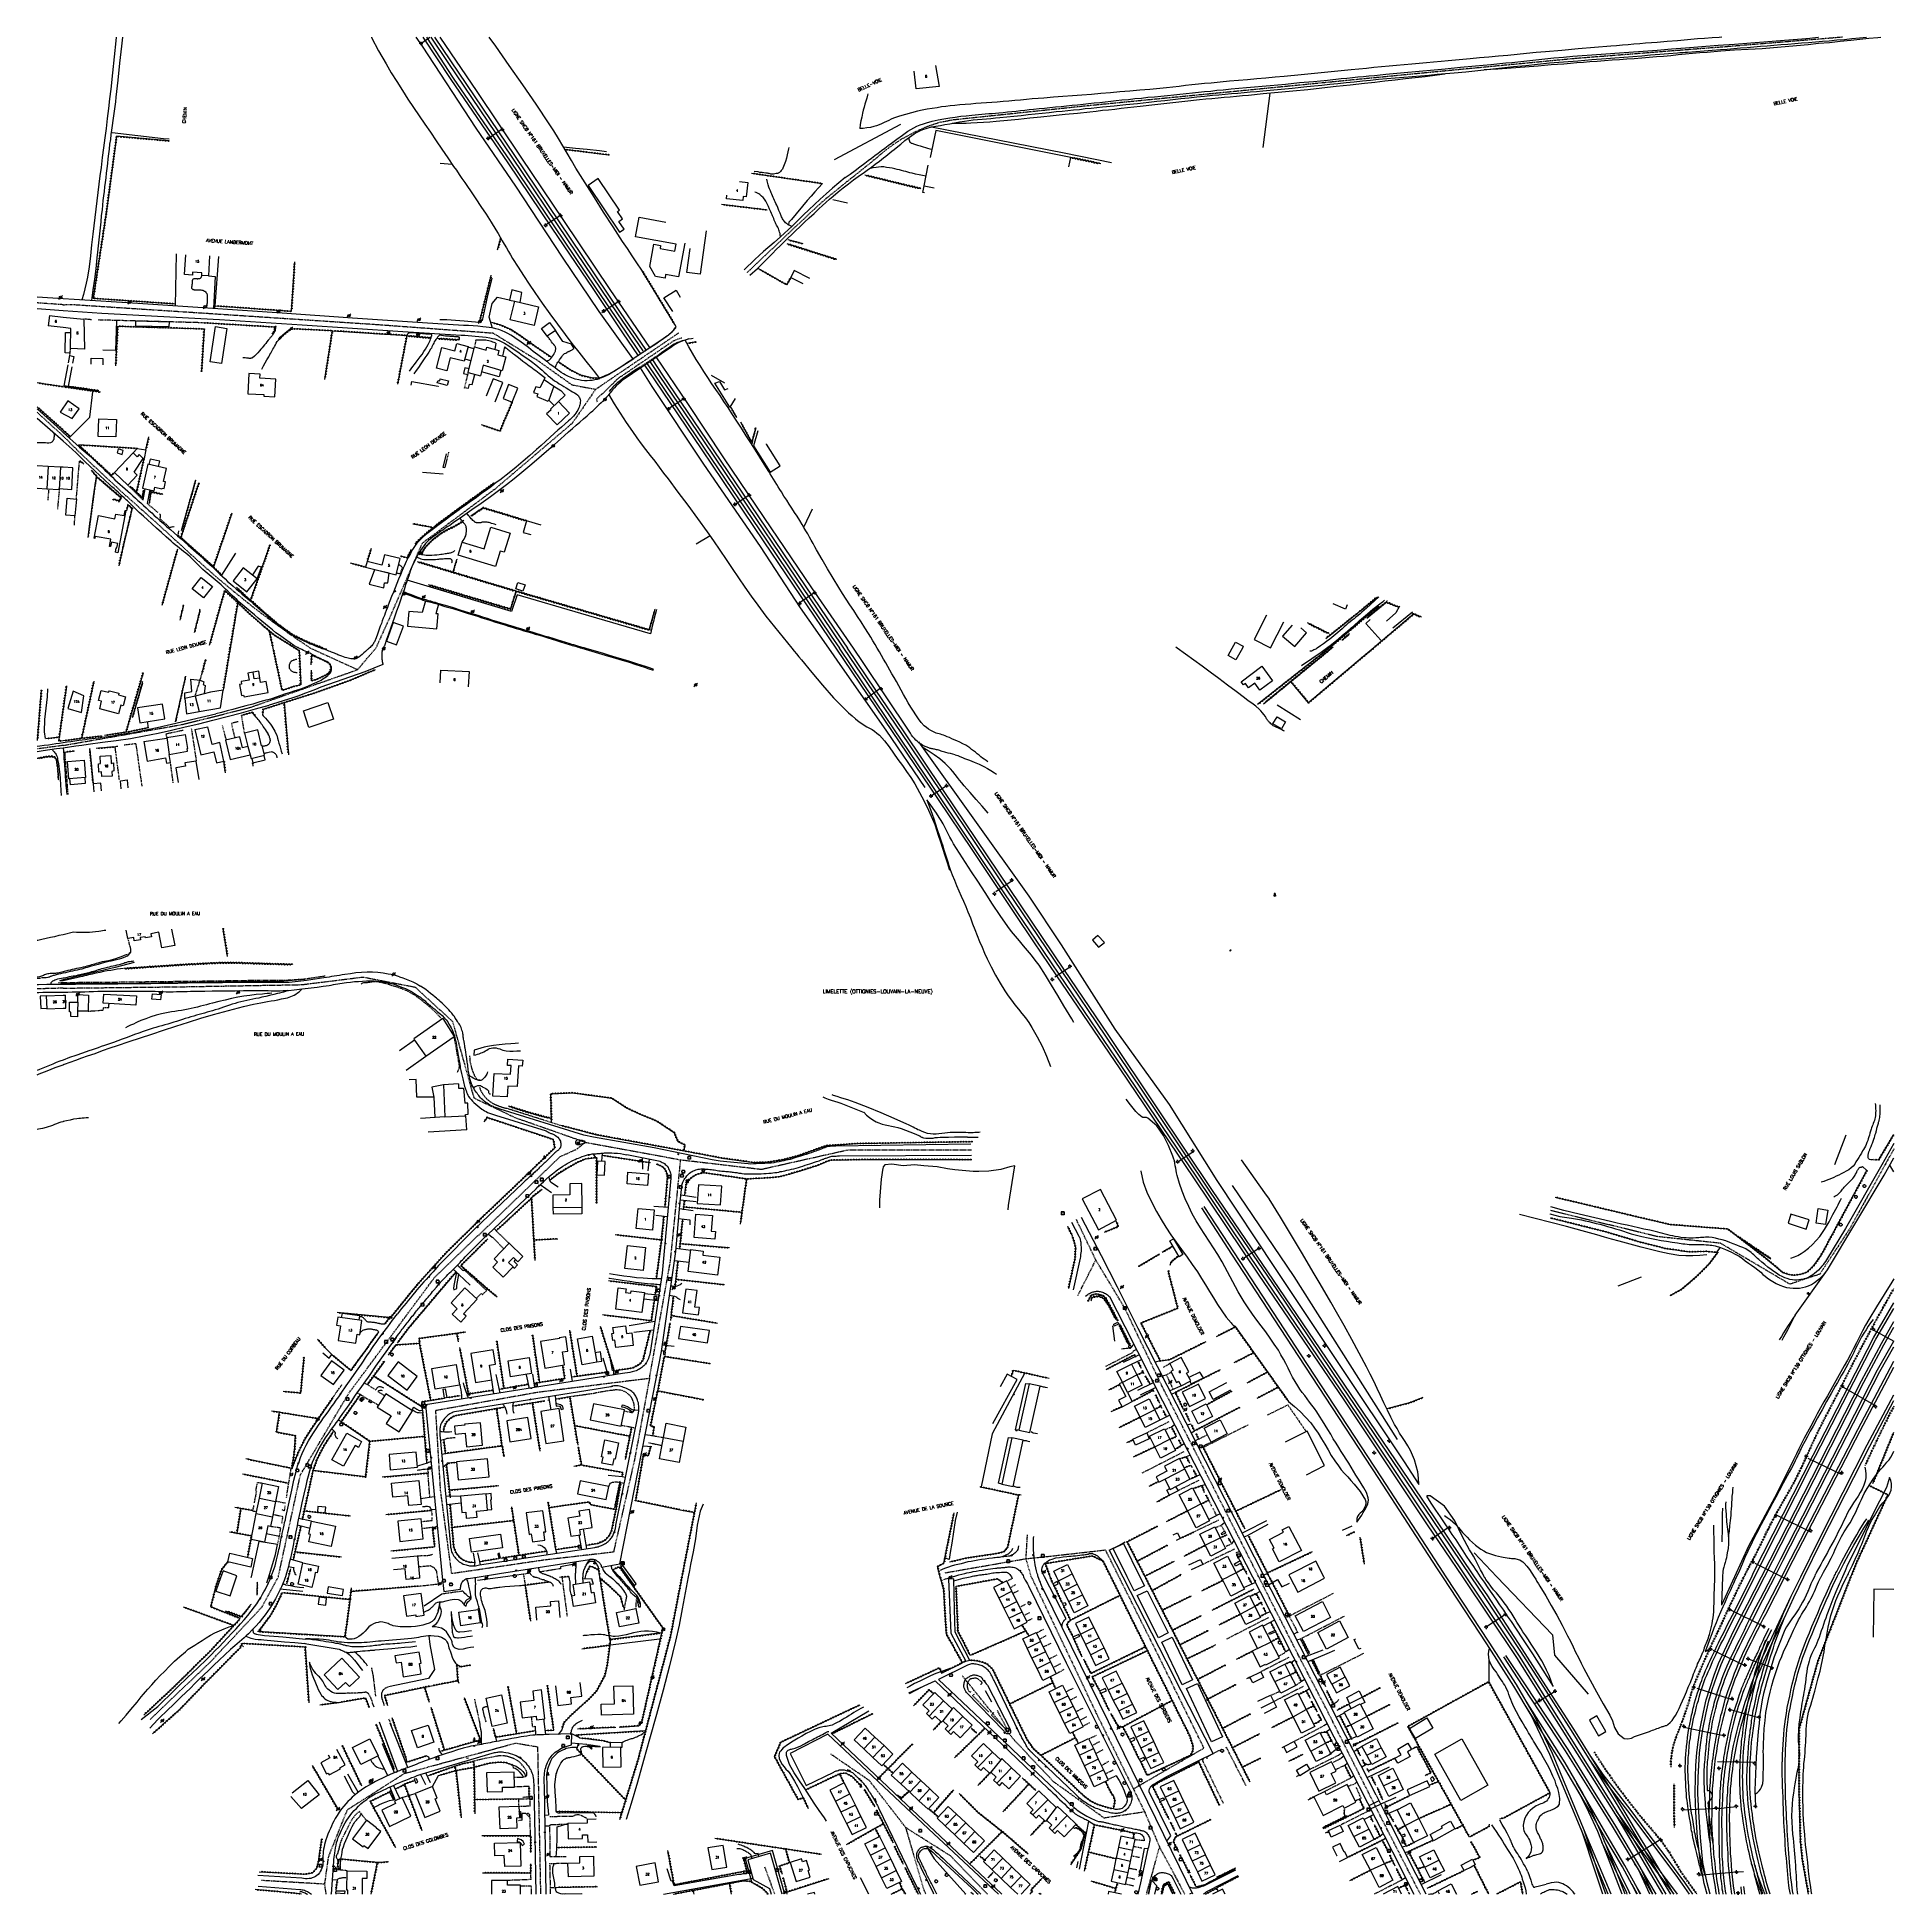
# Model space of a CAD drawing. Header units: millimetres. Extents: x 163000 to 164000, y 152000 to 153000.
import ezdxf
from ezdxf.enums import TextEntityAlignment as Align

# ---------------------------------------------------------------- set-up
doc = ezdxf.new("R2010")
doc.units = ezdxf.units.MM
doc.linetypes.add('DASHED', pattern=[0.75, 0.5, -0.25])
doc.layers.get('0').update_dxf_attribs({"linetype": 'CONTINUOUS'})
for name, color, linetype in [('W0001', 6, 'DASHED'), ('W0004', 5, 'CONTINUOUS'), ('W0008', 7, 'CONTINUOUS'), ('W0010', 4, 'CONTINUOUS'), ('W0014', 7, 'CONTINUOUS'), ('W0015', 2, 'CONTINUOUS'), ('W0017', 7, 'CONTINUOUS'), ('W0020', 2, 'CONTINUOUS'), ('W0071', 7, 'CONTINUOUS'), ('W0101', 7, 'CONTINUOUS'), ('W0104', 1, 'CONTINUOUS'), ('W0105', 7, 'CONTINUOUS'), ('W0112', 1, 'DASHED'), ('W0120', 7, 'CONTINUOUS'), ('W0211', 2, 'CONTINUOUS'), ('W0214', 2, 'CONTINUOUS'), ('W0220', 5, 'DASHED'), ('W0300', 7, 'CONTINUOUS'), ('W0310', 3, 'CONTINUOUS'), ('W0322', 7, 'CONTINUOUS'), ('W0323', 7, 'CONTINUOUS'), ('W0330', 7, 'CONTINUOUS'), ('W0401', 7, 'CONTINUOUS'), ('W0420', 7, 'CONTINUOUS'), ('W0438', 7, 'CONTINUOUS'), ('W0473', 7, 'CONTINUOUS'), ('W0510', 5, 'CONTINUOUS'), ('W0515', 5, 'CONTINUOUS'), ('W0600', 7, 'CONTINUOUS'), ('W0610', 7, 'CONTINUOUS'), ('W0611', 7, 'CONTINUOUS'), ('W0700', 7, 'CONTINUOUS'), ('W0853', 7, 'CONTINUOUS'), ('W0980', 7, 'CONTINUOUS'), ('W0989', 7, 'CONTINUOUS'), ('W0991', 7, 'CONTINUOUS'), ('W1102', 7, 'CONTINUOUS')]:
    doc.layers.add(name, color=color, linetype=linetype)
doc.styles.get("Standard").update_dxf_attribs({"font": 'romans.shx', "width": 0.85})

# ---------------------------------------------------------------- blocks, each defined once
blk = doc.blocks.new('T610')
for p, q in [((-0.500001, 0), (-1.000002, 0)), ((0, 0.500001), (0, 1.000002)), ((0.500001, 0), (1.000002, 0)), ((0, -0.500001), (0, -1.000002))]:
    blk.add_line(p, q)
blk.add_ellipse((0, 0), major_axis=(-0.353554, 0.353554), ratio=1, start_param=3.926990817, end_param=10.2101761242)
blk = doc.blocks.new('T473')
for p, q in [((-0.166667, 0.166667), (0.166667, -0.166667)), ((-0.166667, -0.166667), (0.166667, 0.166667)), ((0.500001, 0.500001), (1.000002, 1.000002)), ((-1.000002, -1.000002), (-0.500001, -0.500001))]:
    blk.add_line(p, q)
blk.add_ellipse((0, 0), major_axis=(0.471405, 0.471405), ratio=1, start_param=5.4977871438, end_param=11.780972451)
blk = doc.blocks.new('T401')
for p, q in [((-0.3, 0.3), (0, 0.3)), ((-0.3, -0.25), (-0.3, 0.3)), ((-0.3, 0.15), (0, 0.15)), ((-0.3, 0), (0, 0)), ((0, 0.3), (0, -0.25)), ((-0.3, -0.15), (0, -0.15)), ((-0.3, -0.25), (-0.3, -0.3)), ((-0.3, -0.3), (0, -0.3)), ((0, -0.3), (0, -0.25))]:
    blk.add_line(p, q)
blk = doc.blocks.new('T853')
for p, q in [((-0.75, 0), (0.75, 0)), ((0, 0.75), (0, -0.75))]:
    blk.add_line(p, q)
blk.add_ellipse((0, 0), major_axis=(-0.265, 0.265), ratio=1, start_param=3.9269908, end_param=10.2101761)
blk = doc.blocks.new('T300')
for p, q in [((-0.8, 0.5), (-0.9, 0.3)), ((-0.9, 0.3), (-0.9, 0.2)), ((-0.9, 0.2), (-0.7, 0.1)), ((-0.7, 0.6), (-0.8, 0.5)), ((-0.8, -0.1), (-0.7, 0.1)), ((-0.6, 0.7), (-0.7, 0.6)), ((-0.7, 0.1), (-0.7, 0.1)), ((-0.5, 0.7), (-0.6, 0.7)), ((-0.3, 0.6), (-0.5, 0.7)), ((-0.3, 0.6), (-0.2, 0.7)), ((-0.2, 0.6), (-0.3, 0.6)), ((-0.2, 0.7), (-0.1, 0.8)), ((-0.1, 0.8), (0.1, 0.8)), ((0.1, 0.8), (0.2, 0.7)), ((0.2, 0.7), (0.3, 0.6)), ((0.3, 0.6), (0.4, 0.5)), ((0.5, 0.5), (0.3, 0.5)), ((0.4, 0.5), (0.4, 0.5)), ((0.6, 0.4), (0.5, 0.5)), ((0.6, 0.4), (0.7, 0.3)), ((0.7, 0.3), (0.7, 0.2)), ((0.7, 0.2), (0.7, 0.1)), ((0.7, 0.1), (0.7, -0.2)), ((-0.8, -0.2), (-0.8, -0.1)), ((-0.7, -0.3), (-0.8, -0.2)), ((-0.8, -0.2), (-0.8, -0.2)), ((-0.7, -0.4), (-0.7, -0.3)), ((-0.5, -0.5), (-0.7, -0.4)), ((-0.4, -0.5), (-0.5, -0.5)), ((-0.4, -0.5), (-0.3, -0.5)), ((-0.3, -0.5), (-0.3, -0.4)), ((-0.3, -0.6), (-0.3, -0.5)), ((-0.3, -0.5), (-0.3, -0.5)), ((-0.2, -0.7), (-0.3, -0.6)), ((-0.1, -0.8), (-0.2, -0.7)), ((0.1, -0.8), (-0.1, -0.8)), ((0.2, -0.7), (0.1, -0.8)), ((0.3, -0.5), (0.2, -0.5)), ((0.3, -0.6), (0.2, -0.7)), ((0.2, -0.7), (0.2, -0.7)), ((0.5, -0.4), (0.3, -0.5)), ((0.3, -0.5), (0.3, -0.6)), ((0.3, -0.5), (0.3, -0.5)), ((0.6, -0.3), (0.5, -0.4)), ((0.7, -0.2), (0.6, -0.3)), ((0.6, -0.3), (0.6, -0.3))]:
    blk.add_line(p, q)
blk = doc.blocks.new('T438')
for p, q in [((-0.4, 0.2), (0.4, 0.2)), ((-0.4, -0.2), (-0.4, 0.2)), ((0.15, 1.1), (-0.3, 1.1)), ((-0.3, 1.1), (-0.3, 0.5)), ((-0.3, 0.5), (0.15, 0.5)), ((0.3, 0.65), (0.3, 0.95)), ((0.4, 0.2), (0.4, -0.2))]:
    blk.add_line(p, q)
at = {"flags": 128}
for points in [[(-0.4, -0.2), (0.4, 0.2)], [(0.4, -0.2), (-0.4, -0.2)]]:
    blk.add_lwpolyline(points, dxfattribs=at)
for centre, major_axis, start_param, end_param in [((0.15, 0.95), (0.106, -0.106), 0.7853982, 2.3561945), ((0.15, 0.65), (0.106, 0.106), 3.9269908, 5.4977871)]:
    blk.add_ellipse(centre, major_axis=major_axis, ratio=1, start_param=start_param, end_param=end_param)
blk = doc.blocks.new('T420')
for p, q in [((0.7, 0.7), (-0.8, 0.7)), ((-0.8, 0.7), (-0.8, -0.8)), ((0.7, 0.7), (0.7, -0.8)), ((0.7, -0.8), (-0.8, -0.8))]:
    blk.add_line(p, q)
blk.add_ellipse((0, 0), major_axis=(-0.53, 0.53), ratio=1, start_param=3.926991, end_param=10.210176)
blk = doc.blocks.new('t323o')
at = {"color": 0, "linetype": 'Continuous'}
for radius in [0.25, 0.15]:
    blk.add_circle((0, 0), radius, dxfattribs=at)
blk = doc.blocks.new('t322o')
at = {"color": 0, "linetype": 'Continuous'}
for radius in [0.25, 0.15]:
    blk.add_circle((0, 0), radius, dxfattribs=at)
blk = doc.blocks.new('t310o')
at = {"color": 0, "linetype": 'Continuous'}
for centre, start, end in [((-0.5, 0.4), 216.8699, 323.1304), ((0.5, -0.4), 36.8699, 143.1303)]:
    blk.add_arc(centre, 0.625, start, end, dxfattribs=at)
blk = doc.blocks.new('t220o')
at = {"color": 0, "linetype": 'Continuous'}
for p, q in [((-0.25, 0.25), (0.25, 0.25)), ((-0.25, -0.25), (0.25, -0.25))]:
    blk.add_line(p, q, dxfattribs=at)

msp = doc.modelspace()

# ---------------------------------------------------------------- linework, layer by layer
at = {"layer": 'W0001'}
for points in [[(163972.4, 153000), (163967.9, 152999.6), (163907.2, 152994.6), (163897.6, 152993.9), (163827.6, 152988.4), (163739.8, 152980), (163663.1, 152972.5), (163565.8, 152963), (163493.4, 152955.4), (163485.9, 152954), (163478.8, 152951.6), (163472, 152948.5), (163465.4, 152945), (163460.7, 152941.9), (163456.2, 152938.5), (163451.9, 152934.8), (163447.6, 152931.3), (163439.7, 152925), (163431.8, 152918.7), (163424, 152912.3), (163416.5, 152905.5), (163382.3, 152873.2), (163382.3, 152873.2)], [(163014, 152855.9), (163000, 152856.9)], [(163014, 152855.9), (163018.2, 152856.1), (163091.9, 152851.3), (163182.9, 152845.3), (163245.5, 152840.7), (163269.1, 152826.2), (163288, 152812.8), (163300.8, 152810.4)], [(163300.8, 152810.4), (163345.6, 152840.8)], [(163300.8, 152810.4), (163288.1, 152792), (163246.5, 152756.6), (163207.3, 152727.4), (163189.7, 152687.1), (163182.4, 152671)], [(163000, 152798), (163014, 152785.2)], [(163014, 152785.2), (163017.6, 152781.6), (163021.2, 152778), (163024.9, 152774.4), (163028.6, 152770.9), (163037.2, 152762.9), (163045.8, 152754.9), (163054.6, 152747.1), (163063.3, 152739.3), (163074.2, 152729.4), (163085.1, 152719.4), (163096.2, 152709.6), (163107.5, 152700.2), (163117.1, 152692.5), (163127, 152685.1), (163137, 152677.9), (163147.2, 152671)], [(163147.2, 152671), (163172.6, 152659.4)], [(163172.6, 152659.4), (163182.4, 152671)], [(163014, 152618.6), (163077.7, 152629.8), (163113.9, 152638.8), (163172.6, 152659.4)], [(163014, 152618.6), (163000, 152616.7)], [(163014, 152487.9), (163080.3, 152488.7), (163142.5, 152489.8), (163175.5, 152493.9), (163203.5, 152488.5), (163223.7, 152470), (163235.2, 152428.8), (163257.2, 152418.3), (163293.1, 152405.7), (163295.2, 152404.9)], [(163014, 152487.9), (163000, 152487.5)], [(163129.9, 152171), (163141.8, 152225.9), (163168, 152270), (163214, 152332.1), (163281.7, 152397.2), (163290.6, 152401.2), (163295.2, 152404.9)], [(163295.2, 152404.9), (163346.6, 152395.5)], [(163346.6, 152395.5), (163390.1, 152390.4), (163436.9, 152400.9), (163503.2, 152400.9), (163503.2, 152400.9)], [(164000, 152401.3), (163995.2, 152392.7), (163976.3, 152358.5), (163960.1, 152333.9), (163944, 152328.5), (163906.7, 152350.5), (163872.5, 152354.1), (163851.4, 152359.3), (163815, 152368.2)], [(163319.9, 152276.7), (163329.8, 152277.9), (163341.1, 152341), (163346.6, 152395.5)], [(163570.2, 152341.5), (163559.7, 152363.3), (163559.7, 152363.3)], [(163560.5, 152322.4), (163570.2, 152341.5)], [(163657.9, 152171), (163646.7, 152193.1), (163630.4, 152225.3), (163606, 152273.3), (163585.8, 152315.6), (163570.2, 152341.5), (163570.2, 152341.5)], [(163329.8, 152277.9), (163321.8, 152234.4), (163310.4, 152184.2), (163272.9, 152179.9), (163223.3, 152172.6), (163217.3, 152217.3), (163214.7, 152260.6), (163269.6, 152270.4), (163319.9, 152276.7)], [(163532.6, 152180.7), (163533.4, 152193.6)], [(163489, 152173.1), (163532.6, 152180.7)], [(163532.6, 152180.7), (163547, 152182.2), (163575.4, 152185.4)], [(163535.4, 152171), (163532.6, 152180.7)], [(163582.6, 152171), (163575.4, 152185.4)], [(163060.8, 152094.1), (163093.2, 152125), (163121.2, 152154.8), (163129.9, 152171)], [(163535.4, 152171), (163551.2, 152137.8), (163570.5, 152097.3), (163590.4, 152056.7)], [(163590.4, 152056.7), (163628.4, 152078.7), (163604.1, 152128.1), (163582.6, 152171)], [(163745, 152000), (163721.9, 152045.1), (163694.7, 152099.1), (163679.1, 152129.1), (163665, 152156.9), (163657.9, 152171)], [(163596.5, 152044.3), (163574.7, 152041), (163547.4, 152060.6), (163525.8, 152083.5), (163498.4, 152117.5)], [(163155.7, 152000), (163154.9, 152005.4), (163157, 152020.4), (163167.1, 152045.5), (163197.7, 152065), (163257.7, 152081.4), (163269.5, 152079.4), (163271.1, 152000)], [(163467.9, 152035.8), (163448.2, 152061.2), (163427.5, 152075.4)], [(163590.4, 152056.7), (163596.5, 152044.3)], [(163596.5, 152044.3), (163604.5, 152025.4)], [(163511.8, 152000), (163492, 152020.6), (163467.9, 152035.8)], [(163478.7, 152000), (163477.7, 152002.1), (163467.9, 152035.8)], [(163597.5, 152000), (163604.5, 152025.4)], [(163604.5, 152025.4), (163618.1, 152000)], [(163397.3, 152000), (163392, 152014.5)], [(163154.9, 152005.4), (163120.9, 152007.4)]]:
    msp.add_lwpolyline(points, dxfattribs=at)
at = {"layer": 'W0004'}
for points in [[(163599.9, 152007.2), (163598.3, 152000)], [(163598.7, 152000), (163600.2, 152007.2)]]:
    msp.add_lwpolyline(points, dxfattribs=at)
at = {"layer": 'W0008'}
for points in [[(163435.2, 152924.4), (163437.9, 152926.3), (163440.5, 152928.2), (163443.1, 152930.2), (163445.7, 152932.2), (163447.5, 152933.5), (163449.3, 152934.9), (163451.1, 152936.2), (163452.9, 152937.6), (163454.7, 152939), (163456.5, 152940.3), (163458.3, 152941.7), (163460.1, 152943), (163463, 152945.1), (163466, 152947.3), (163469, 152949.3), (163472.2, 152951.1), (163473.8, 152952), (163475.5, 152952.7), (163477.3, 152953.3), (163479, 152953.9), (163482.1, 152954.8), (163485.3, 152955.4), (163488.4, 152956), (163491.6, 152956.5), (163494.5, 152957), (163497.5, 152957.4), (163500.4, 152957.7), (163503.4, 152958), (163505.2, 152958.2), (163507, 152958.4), (163508.8, 152958.5), (163510.6, 152958.7), (163512.5, 152958.8), (163514.3, 152958.9), (163516.1, 152959.1), (163517.9, 152959.3), (163520.2, 152959.5), (163522.6, 152959.7), (163524.9, 152960), (163527.3, 152960.2), (163529.6, 152960.5), (163532, 152960.7), (163534.3, 152961), (163536.6, 152961.2), (163539.6, 152961.5), (163542.6, 152961.8), (163545.5, 152962.1), (163548.5, 152962.4), (163551.5, 152962.7), (163554.4, 152963), (163557.4, 152963.3), (163560.4, 152963.6), (163563.3, 152963.9), (163566.3, 152964.3), (163569.3, 152964.6), (163572.3, 152964.9), (163575.2, 152965.2), (163578.2, 152965.6), (163581.2, 152965.9), (163584.2, 152966.2), (163587.7, 152966.5), (163591.2, 152966.9), (163594.7, 152967.2), (163598.2, 152967.6), (163601.7, 152967.9), (163605.2, 152968.3), (163608.7, 152968.6), (163612.2, 152968.9), (163615.5, 152969.3), (163618.8, 152969.6), (163622.2, 152970), (163625.5, 152970.3), (163628.8, 152970.7), (163632.1, 152971), (163635.4, 152971.4), (163638.8, 152971.7), (163643, 152972.1), (163647.2, 152972.5), (163651.4, 152972.9), (163655.6, 152973.2), (163659.8, 152973.6), (163664, 152974), (163668.2, 152974.3), (163672.4, 152974.7), (163679.9, 152975.5), (163687.4, 152976.2), (163694.9, 152976.9), (163702.4, 152977.7), (163705.4, 152978), (163708.4, 152978.3), (163711.3, 152978.6), (163714.3, 152978.9), (163717.3, 152979.2), (163720.3, 152979.4), (163723.3, 152979.7), (163726.3, 152980), (163730.3, 152980.4), (163734.3, 152980.8), (163738.3, 152981.2), (163742.3, 152981.5), (163746.4, 152981.9), (163750.4, 152982.3), (163754.4, 152982.6), (163758.4, 152983), (163766.6, 152983.8), (163774.7, 152984.5), (163782.9, 152985.3), (163791, 152986.1), (163794.3, 152986.4), (163797.5, 152986.8), (163800.7, 152987.1), (163804, 152987.5), (163807.2, 152987.8), (163810.4, 152988.1), (163813.7, 152988.5), (163816.9, 152988.8), (163822, 152989.2), (163827.1, 152989.7), (163832.2, 152990.1), (163837.3, 152990.5), (163839.8, 152990.7), (163842.3, 152990.9), (163844.8, 152991), (163847.3, 152991.2), (163849.8, 152991.3), (163852.3, 152991.5), (163854.8, 152991.7), (163857.3, 152991.9), (163865, 152992.4), (163872.6, 152993), (163880.2, 152993.7), (163887.8, 152994.3)], [(163444.9, 152926.7), (163447.1, 152928.3), (163449.3, 152930), (163451.4, 152931.6), (163453.6, 152933.3), (163454.8, 152934.1), (163455.9, 152935), (163457, 152935.9), (163458.2, 152936.8), (163459.3, 152937.7), (163460.4, 152938.6), (163461.5, 152939.5), (163462.7, 152940.4), (163465.1, 152942.3), (163467.4, 152944.3), (163469.8, 152946.2), (163472.4, 152947.9), (163474, 152948.9), (163475.8, 152949.7), (163477.5, 152950.4), (163479.3, 152951), (163481.7, 152951.7), (163484.1, 152952.1), (163486.5, 152952.5), (163488.8, 152952.9), (163491.5, 152953.4), (163494.1, 152953.9), (163496.7, 152954.4), (163499.4, 152954.8), (163501.8, 152955.1), (163504.2, 152955.4), (163506.5, 152955.6), (163508.9, 152955.8), (163511.3, 152956), (163513.7, 152956.2), (163516.1, 152956.5), (163518.5, 152956.7), (163522.3, 152957.1), (163526.1, 152957.5), (163529.9, 152957.9), (163533.7, 152958.3), (163537.5, 152958.7), (163541.3, 152959.1), (163545.1, 152959.5), (163548.9, 152959.9), (163552, 152960.2), (163555.1, 152960.5), (163558.2, 152960.8), (163561.4, 152961.1), (163564.5, 152961.5), (163567.6, 152961.8), (163570.7, 152962.1), (163573.8, 152962.4), (163580, 152963.1), (163586.3, 152963.7), (163592.6, 152964.3), (163598.8, 152965), (163603.1, 152965.5), (163607.4, 152965.9), (163611.7, 152966.4), (163616, 152966.9), (163620.3, 152967.3), (163624.5, 152967.8), (163628.8, 152968.2), (163633.1, 152968.7), (163636.5, 152969), (163639.9, 152969.3), (163643.2, 152969.6), (163646.6, 152969.9), (163650, 152970.2), (163653.4, 152970.5), (163656.7, 152970.8), (163660.1, 152971.1), (163668, 152971.8), (163676, 152972.6), (163683.9, 152973.4), (163691.9, 152974.1), (163696.2, 152974.6), (163700.6, 152975), (163705, 152975.5), (163709.4, 152975.9), (163713.8, 152976.4), (163718.1, 152976.8), (163722.5, 152977.3), (163726.9, 152977.7), (163731.4, 152978.1), (163736, 152978.5), (163740.5, 152978.9), (163745, 152979.2), (163749.5, 152979.6), (163754.1, 152980), (163758.6, 152980.4), (163763.1, 152980.8), (163769.5, 152981.4), (163776, 152982.1), (163782.4, 152982.8), (163788.8, 152983.5), (163795.2, 152984.2), (163801.7, 152984.8), (163808.1, 152985.5), (163814.5, 152986.1), (163822.1, 152986.7), (163829.8, 152987.3), (163837.4, 152987.9), (163845, 152988.5), (163849.8, 152988.9), (163854.6, 152989.3), (163859.4, 152989.6), (163864.2, 152990), (163869, 152990.4), (163873.9, 152990.8), (163878.7, 152991.2), (163883.5, 152991.6), (163884.8, 152991.7), (163886.2, 152991.8), (163887.6, 152991.9), (163888.9, 152992)], [(163887.8, 152994.3), (163896.6, 152994.9), (163905.4, 152995.6), (163914.2, 152996.2), (163923, 152996.9), (163929.9, 152997.4), (163936.7, 152998), (163943.5, 152998.5), (163950.4, 152999.1), (163954.8, 152999.5), (163959.3, 153000), (163959.5, 153000)], [(163888.9, 152992), (163893.3, 152992.3), (163897.8, 152992.7), (163902.2, 152993), (163906.6, 152993.3), (163910.2, 152993.6), (163913.8, 152993.9), (163917.4, 152994.2), (163921, 152994.5), (163924.6, 152994.8), (163928.2, 152995.1), (163931.8, 152995.4), (163935.4, 152995.7), (163939.2, 152996), (163942.9, 152996.3), (163946.6, 152996.6), (163950.3, 152996.9), (163954.1, 152997.2), (163957.8, 152997.5), (163961.5, 152997.8), (163965.2, 152998.1), (163969.3, 152998.5), (163973.4, 152998.8), (163977.4, 152999.2), (163981.5, 152999.6), (163985.3, 153000)], [(163435.2, 152924.4), (163431.8, 152921.5), (163428.4, 152918.6), (163425, 152915.6), (163421.7, 152912.7), (163418.7, 152909.9), (163415.7, 152907.1), (163412.8, 152904.3), (163409.9, 152901.5), (163408.3, 152899.9), (163406.7, 152898.3), (163406.7, 152898.3), (163406.7, 152898.3), (163406.7, 152898.3), (163400.3, 152892.4), (163400.3, 152892.4), (163396.9, 152889.4), (163396.9, 152889.4), (163391.2, 152884.5), (163386.5, 152880.3), (163386.5, 152880.3), (163380.7, 152874.7), (163380.7, 152874.7), (163380.7, 152874.7)], [(163383.9, 152871.8), (163383.9, 152871.8), (163383.9, 152871.8), (163388, 152875.4), (163388, 152875.4), (163388, 152875.4), (163389.2, 152876.6), (163390.4, 152877.9), (163391.6, 152879.1), (163392.8, 152880.3), (163394, 152881.5), (163396, 152883.5), (163398.1, 152885.6), (163400.1, 152887.6), (163402.1, 152889.6), (163404.3, 152891.7), (163406.4, 152893.7), (163408.6, 152895.8), (163410.7, 152897.9), (163413.3, 152900.3), (163415.8, 152902.7), (163418.4, 152905.1), (163421, 152907.5), (163422.9, 152909.3), (163424.8, 152911), (163426.8, 152912.7), (163428.7, 152914.4), (163431.4, 152916.7), (163434.1, 152918.9), (163436.9, 152921.1), (163439.6, 152923.2), (163440.9, 152924.1), (163442.2, 152925), (163443.5, 152925.9), (163444.9, 152926.7)], [(163014, 152859.1), (163000, 152860)], [(163000, 152853.8), (163014, 152852.8)], [(163229.7, 152844.8), (163207.6, 152846.1), (163169.9, 152848.7), (163132, 152851.4), (163089.2, 152854.3), (163054.3, 152856.6), (163019.9, 152858.7), (163014, 152859.1)], [(163014, 152852.8), (163034.9, 152851.4), (163098.2, 152847.9), (163142.8, 152845.1), (163196.9, 152841.5), (163228.4, 152839.6)], [(163302.8, 152816.1), (163301.6, 152815.7), (163300.3, 152815.5), (163299, 152815.2), (163297.7, 152815.1), (163296.2, 152815), (163294.7, 152815), (163293.2, 152815.2), (163291.8, 152815.4), (163289.8, 152815.9), (163288, 152816.5), (163286.2, 152817.3), (163284.4, 152818.1), (163283.4, 152818.7), (163282.3, 152819.4), (163281.3, 152820.2), (163280.3, 152820.9), (163279, 152821.9), (163277.7, 152822.9), (163276.3, 152823.8), (163275, 152824.9), (163273.7, 152825.9), (163272.4, 152826.9), (163271.1, 152827.9), (163269.7, 152828.9), (163267.2, 152830.8), (163264.6, 152832.8), (163262, 152834.8), (163259.4, 152836.6), (163258, 152837.6), (163256.5, 152838.6), (163255.1, 152839.6), (163253.5, 152840.4), (163252, 152841.2), (163250.4, 152841.9), (163248.7, 152842.5), (163247.1, 152843), (163245.3, 152843.4), (163243.5, 152843.7), (163241.8, 152843.9), (163240, 152844.1), (163237.4, 152844.3), (163234.9, 152844.5), (163232.3, 152844.7), (163229.7, 152844.8)], [(163228.4, 152839.6), (163230.3, 152839.5), (163232.2, 152839.4), (163234.1, 152839.2), (163235.9, 152839), (163237.9, 152838.8), (163239.9, 152838.7), (163241.9, 152838.4), (163243.8, 152838.1), (163245.2, 152837.8), (163246.5, 152837.5), (163247.9, 152837), (163249.2, 152836.5), (163251.7, 152835.2), (163254.1, 152833.7), (163256.4, 152832.1), (163258.8, 152830.5), (163261.3, 152828.8), (163263.7, 152827.1), (163266.2, 152825.3), (163268.6, 152823.5), (163269.7, 152822.6), (163270.9, 152821.6), (163271.9, 152820.6), (163273, 152819.6), (163274.1, 152818.7), (163275.2, 152817.7), (163276.4, 152816.8), (163277.5, 152815.9), (163278.7, 152815), (163280, 152814.2), (163281.2, 152813.4), (163282.5, 152812.6), (163283.7, 152811.9), (163285, 152811.1), (163286.3, 152810.3), (163287.5, 152809.6), (163288.4, 152809), (163289.4, 152808.5), (163290.3, 152807.9), (163291.2, 152807.2), (163291.5, 152806.8), (163291.8, 152806.4), (163292.1, 152805.9), (163292.3, 152805.4), (163292.5, 152804.8), (163292.6, 152804.1), (163292.5, 152803.5), (163292.5, 152802.8), (163292.3, 152802.1), (163292.1, 152801.4), (163291.9, 152800.7), (163291.6, 152800.1), (163291.2, 152799.2), (163290.7, 152798.4), (163290.1, 152797.6), (163289.6, 152796.8), (163288.8, 152795.9), (163287.9, 152795), (163287, 152794.2), (163286.1, 152793.4), (163284.3, 152791.7), (163282.4, 152790), (163280.5, 152788.4), (163278.6, 152786.8)], [(163351, 152837.5), (163352.4, 152837.7), (163353.4, 152837.9)], [(163282, 152783.7), (163284.1, 152785.5), (163286.2, 152787.4), (163288.3, 152789.2), (163290.3, 152791), (163292.3, 152792.7), (163294.2, 152794.4), (163296.2, 152796.1), (163298.1, 152797.8), (163299.2, 152798.8), (163300.3, 152799.9), (163301.4, 152800.9), (163302.5, 152802)], [(163000, 152799.8), (163010.7, 152790.2), (163014, 152787.2)], [(163014, 152782.4), (163000, 152794.7)], [(163014, 152787.2), (163022.8, 152779.3)], [(163018.9, 152778.2), (163014, 152782.4)], [(163278.6, 152786.8), (163276.2, 152784.5), (163273.8, 152782.3), (163271.4, 152780.1), (163268.9, 152778), (163265.3, 152774.8), (163261.7, 152771.6), (163258, 152768.5), (163254.3, 152765.4), (163252.6, 152764.1), (163250.8, 152762.7), (163249.1, 152761.4), (163247.3, 152760.1), (163244.7, 152758.1), (163242, 152756.1), (163239.3, 152754.2), (163236.6, 152752.2), (163235.3, 152751.3), (163234, 152750.3), (163232.6, 152749.4), (163231.3, 152748.4), (163230, 152747.4), (163228.6, 152746.5), (163227.3, 152745.5), (163226, 152744.5), (163222.8, 152742.2), (163219.7, 152739.9), (163216.5, 152737.6), (163213.4, 152735.3), (163212, 152734.2), (163210.5, 152733.1), (163209.1, 152732), (163207.8, 152730.8), (163206.6, 152729.7), (163205.5, 152728.6), (163204.5, 152727.5), (163203.5, 152726.2), (163202.2, 152724.1), (163201, 152722), (163199.9, 152719.8), (163198.8, 152717.6), (163198.2, 152716.4), (163197.6, 152715.2), (163197.1, 152714), (163196.6, 152712.8), (163195.6, 152710.5), (163194.6, 152708.1), (163193.7, 152705.8), (163192.8, 152703.5), (163191.9, 152701.2), (163190.9, 152698.8), (163190, 152696.5), (163189.1, 152694.2), (163188.6, 152692.8), (163188, 152691.3), (163187.5, 152689.9), (163187, 152688.5), (163186.4, 152687.1), (163185.9, 152685.7), (163185.4, 152684.2), (163184.8, 152682.8), (163184.1, 152680.7), (163183.3, 152678.6), (163182.6, 152676.5), (163181.6, 152674.4), (163181.4, 152674), (163181.1, 152673.6), (163180.9, 152673.2), (163180.6, 152672.8), (163180.2, 152672.3), (163179.7, 152671.8), (163179.3, 152671.4), (163178.8, 152671)], [(163282, 152783.7), (163276.9, 152779.1), (163271.7, 152774.5), (163266.4, 152770), (163261.1, 152765.6), (163256.9, 152762.2), (163252.7, 152758.9), (163248.4, 152755.7), (163244.1, 152752.5), (163239.1, 152748.9), (163234.1, 152745.4), (163229.1, 152741.9), (163224.1, 152738.4), (163223.2, 152737.8), (163222.2, 152737.1), (163221.2, 152736.5), (163220.3, 152735.9), (163219.3, 152735.2), (163218.4, 152734.6), (163217.4, 152733.9), (163216.5, 152733.2), (163214.6, 152731.9), (163212.7, 152730.5), (163210.8, 152729), (163209.2, 152727.3), (163207.3, 152724.9), (163205.6, 152722.4), (163204.1, 152719.7), (163202.8, 152717), (163201.8, 152714.7), (163200.9, 152712.4), (163200.1, 152710), (163199.3, 152707.6), (163198.9, 152706.3), (163198.4, 152705), (163198, 152703.7), (163197.6, 152702.4), (163197.1, 152701.2), (163196.7, 152699.9), (163196.2, 152698.6), (163195.8, 152697.3), (163194.7, 152694.1), (163193.6, 152690.9), (163192.5, 152687.7), (163191.4, 152684.6), (163190.3, 152681.6), (163189.3, 152678.6), (163188.2, 152675.7), (163187.2, 152672.7), (163187, 152672.3), (163186.8, 152671.8), (163186.7, 152671.4), (163186.5, 152671)], [(163124.9, 152682.3), (163123, 152683.9), (163121, 152685.6), (163119.1, 152687.2), (163117.1, 152688.9), (163115, 152690.6), (163112.9, 152692.4), (163110.8, 152694.2), (163108.7, 152696), (163107.5, 152697.1), (163106.3, 152698.2), (163105.1, 152699.3), (163103.9, 152700.5), (163102.7, 152701.6), (163101.5, 152702.7), (163100.3, 152703.9), (163099.1, 152705), (163098, 152705.9), (163097, 152706.8), (163095.9, 152707.7), (163094.8, 152708.6), (163093.7, 152709.5), (163092.6, 152710.4), (163091.5, 152711.3), (163090.4, 152712.2), (163089.2, 152713.3), (163088.1, 152714.5), (163086.9, 152715.6), (163085.8, 152716.8), (163084.7, 152717.9), (163083.5, 152719.1), (163082.4, 152720.2), (163081.2, 152721.3), (163080.1, 152722.2), (163078.9, 152723.1), (163077.8, 152724), (163076.6, 152724.9), (163075.5, 152725.8), (163074.3, 152726.7), (163073.2, 152727.6), (163072.1, 152728.6), (163069.4, 152730.9), (163066.9, 152733.2), (163064.3, 152735.6), (163061.7, 152737.9), (163059.5, 152740), (163057.2, 152742.1), (163055, 152744.1), (163052.8, 152746.2), (163052.2, 152746.8), (163051.6, 152747.4), (163051, 152748), (163050.4, 152748.6), (163049.8, 152749.2), (163049.2, 152749.7), (163048.6, 152750.3), (163048, 152750.9), (163046.9, 152751.9), (163045.8, 152752.9), (163044.7, 152753.9), (163043.6, 152754.9), (163042.5, 152755.9), (163041.4, 152756.9), (163040.3, 152757.9), (163039.2, 152758.9), (163036.5, 152761.4), (163033.7, 152764), (163031, 152766.5), (163028.3, 152769), (163025.9, 152771.3), (163023.6, 152773.6), (163021.2, 152775.9), (163018.9, 152778.2)], [(163022.8, 152779.3), (163025.2, 152777.2), (163027.6, 152775.1), (163030, 152772.9), (163032.4, 152770.8), (163033.7, 152769.5), (163035.1, 152768.2), (163036.5, 152766.9), (163037.8, 152765.6), (163039.2, 152764.3), (163040.6, 152763), (163041.9, 152761.7), (163043.3, 152760.4), (163044.7, 152759.2), (163046, 152758), (163047.4, 152756.7), (163048.8, 152755.5), (163050.2, 152754.3), (163051.5, 152753), (163052.9, 152751.8), (163054.3, 152750.5), (163055.8, 152749.2), (163057.2, 152747.8), (163058.7, 152746.5), (163060.2, 152745.1), (163061.7, 152743.8), (163063.1, 152742.4), (163064.6, 152741.1), (163066.1, 152739.7), (163068, 152738.1), (163069.9, 152736.4), (163071.8, 152734.8), (163073.7, 152733.1), (163075.6, 152731.5), (163077.5, 152729.8), (163079.4, 152728.2), (163081.3, 152726.5), (163084.2, 152724), (163087.1, 152721.4), (163089.9, 152718.8), (163092.8, 152716.2), (163094.2, 152714.9), (163095.6, 152713.6), (163097, 152712.3), (163098.4, 152710.9), (163099.8, 152709.6), (163101.2, 152708.3), (163102.6, 152706.9), (163104.1, 152705.6), (163105.6, 152704.3), (163107.1, 152703), (163108.6, 152701.6), (163110.2, 152700.3), (163111.7, 152699), (163113.2, 152697.7), (163114.8, 152696.4), (163116.3, 152695.1), (163118.9, 152692.8), (163121.5, 152690.5), (163124.1, 152688.2), (163126.6, 152685.8)], [(163152.8, 152671), (163152.4, 152671.1), (163152, 152671.3), (163151.7, 152671.4), (163151.3, 152671.6), (163149.9, 152672.1), (163148.5, 152672.7), (163147.1, 152673.2), (163145.7, 152673.9), (163143.5, 152674.9), (163141.2, 152676), (163139, 152677.1), (163136.9, 152678.4), (163134.7, 152679.7), (163132.5, 152681.2), (163130.4, 152682.7), (163128.4, 152684.3), (163126.5, 152686), (163124.6, 152687.7), (163122.8, 152689.5), (163121.1, 152691.3)], [(163140.9, 152671), (163140.8, 152671.1), (163140.6, 152671.2), (163140.5, 152671.3), (163140.3, 152671.4), (163138.3, 152672.5), (163136.3, 152673.8), (163134.4, 152675.1), (163132.5, 152676.5), (163130.5, 152677.9), (163128.6, 152679.3), (163126.8, 152680.8), (163124.9, 152682.3)], [(163123.9, 152643.1), (163126.4, 152643.9), (163128.9, 152644.8), (163131.4, 152645.6), (163134, 152646.5), (163136.4, 152647.3), (163138.9, 152648.1), (163141.4, 152648.9), (163143.9, 152649.8), (163146.1, 152650.7), (163148.4, 152651.7), (163150.7, 152652.6), (163152.9, 152653.8), (163153.8, 152654.4), (163154.8, 152655), (163155.7, 152655.6), (163156.5, 152656.3), (163156.8, 152656.6), (163157.1, 152656.8), (163157.4, 152657.1), (163157.7, 152657.3), (163157.9, 152657.7), (163158.1, 152658.1), (163158.3, 152658.5), (163158.4, 152658.9), (163158.5, 152659.1), (163158.5, 152659.3), (163158.5, 152659.5), (163158.6, 152659.7), (163158.6, 152659.9), (163158.6, 152660.1), (163158.6, 152660.3), (163158.5, 152660.5), (163158.4, 152661), (163158.2, 152661.4), (163158, 152661.8), (163157.8, 152662.2), (163157.5, 152662.6), (163157.2, 152662.9), (163156.9, 152663.2), (163156.5, 152663.4), (163156, 152663.8), (163155.4, 152664), (163154.8, 152664.3), (163154.3, 152664.5), (163153.8, 152664.7), (163153.4, 152664.9), (163152.9, 152665.2), (163152.5, 152665.4), (163152, 152665.6), (163151.6, 152665.8), (163151.1, 152666), (163150.7, 152666.2), (163150.3, 152666.4), (163150, 152666.6), (163149.6, 152666.8), (163149.2, 152667), (163148.8, 152667.2), (163148.5, 152667.4), (163148.1, 152667.6), (163147.7, 152667.8), (163146.9, 152668.2), (163146, 152668.6), (163145.2, 152669), (163144.3, 152669.4), (163143.5, 152669.8), (163142.6, 152670.2), (163141.8, 152670.6), (163140.9, 152671)], [(163178.8, 152671), (163178.6, 152670.8), (163178.3, 152670.6), (163178.1, 152670.3), (163177.8, 152670.1), (163177.6, 152669.9), (163177.3, 152669.7), (163177.1, 152669.4), (163176.8, 152669.2), (163175.9, 152668.4), (163175.1, 152667.6), (163174.2, 152666.8), (163173.2, 152666.1), (163172.8, 152665.9), (163172.4, 152665.7), (163172, 152665.5), (163171.5, 152665.3), (163171.1, 152665.2), (163170.6, 152665.2), (163170.1, 152665.2), (163169.6, 152665.2), (163168.9, 152665.3), (163168.2, 152665.4), (163167.5, 152665.6), (163166.8, 152665.8), (163165.8, 152666), (163164.9, 152666.3), (163164, 152666.6), (163163.1, 152667), (163162.5, 152667.2), (163161.9, 152667.4), (163161.4, 152667.7), (163160.8, 152667.9), (163160.2, 152668.2), (163159.6, 152668.4), (163159.1, 152668.7), (163158.5, 152668.9), (163157.8, 152669.2), (163157.1, 152669.4), (163156.4, 152669.7), (163155.6, 152670), (163154.9, 152670.2), (163154.2, 152670.5), (163153.5, 152670.7), (163152.8, 152671)], [(163186.5, 152671), (163186.2, 152670.5), (163186, 152669.9), (163185.9, 152669.4), (163185.7, 152668.8), (163185.7, 152668.1), (163185.6, 152667.3), (163185.7, 152666.6), (163185.7, 152665.8), (163185.7, 152665.1), (163185.8, 152664.5), (163185.9, 152663.8), (163186, 152663.2), (163186, 152662.9), (163186.1, 152662.7), (163186.1, 152662.4), (163186.2, 152662.2)], [(163186.2, 152662.2), (163176.4, 152658.3)], [(163176.4, 152658.3), (163152.8, 152650), (163149.9, 152648.8), (163147, 152647.6), (163144, 152646.5), (163141, 152645.4), (163137.1, 152644.1), (163133.1, 152642.8), (163129.1, 152641.5), (163125, 152640.3)], [(163123.9, 152643.1), (163120, 152642), (163116.2, 152640.9), (163112.4, 152639.9), (163108.5, 152638.8), (163105.4, 152638), (163102.3, 152637.2), (163099.3, 152636.4), (163096.2, 152635.7)], [(163057.7, 152623.8), (163065.1, 152625.3), (163072.4, 152626.9), (163079.7, 152628.6), (163087.1, 152630.3), (163094.7, 152632.2), (163102.4, 152634.2), (163110, 152636.2), (163117.6, 152638.3)], [(163064.7, 152628.2), (163096.2, 152635.7)], [(163117.6, 152638.3), (163125, 152640.3)], [(163050.1, 152625.2), (163046.7, 152624.6), (163043.3, 152624.1), (163039.9, 152623.5), (163036.5, 152623.1), (163034.8, 152622.8), (163033, 152622.6), (163031.3, 152622.3), (163029.5, 152622.1), (163027.7, 152621.9), (163026, 152621.7), (163024.2, 152621.4), (163022.4, 152621.2), (163020.3, 152620.9), (163018.2, 152620.6), (163016.1, 152620.3), (163014, 152620)], [(163014, 152617.3), (163017.4, 152617.8), (163020.8, 152618.3), (163024.1, 152618.7), (163027.5, 152619.2), (163035.1, 152620.3), (163042.6, 152621.3), (163050.2, 152622.4), (163057.7, 152623.8)], [(163050.1, 152625.2), (163064.7, 152628.2)], [(163014, 152620), (163012, 152619.7), (163010, 152619.4), (163008, 152619.1), (163006.1, 152618.8), (163003.7, 152618.5), (163001.4, 152618.2), (163000, 152618)], [(163000, 152615.4), (163003.2, 152615.9), (163006.8, 152616.4), (163010.4, 152616.9), (163014, 152617.3)], [(163195.1, 152494), (163193.6, 152494.5), (163192.1, 152494.9), (163190.6, 152495.2), (163189.1, 152495.5), (163186.3, 152495.9), (163183.4, 152496.3), (163180.6, 152496.5), (163177.7, 152496.5), (163174.7, 152496.4), (163171.7, 152496.1), (163168.7, 152495.6), (163165.7, 152495.2), (163164.3, 152495), (163162.9, 152494.8), (163161.4, 152494.6), (163160, 152494.3), (163158.6, 152494.1), (163157.2, 152493.9), (163155.8, 152493.7), (163154.4, 152493.5), (163149.8, 152492.8), (163145.1, 152492.1), (163140.5, 152491.4), (163135.8, 152491), (163133.8, 152490.9), (163131.8, 152490.9), (163129.8, 152490.9), (163127.8, 152490.9), (163126, 152490.9), (163124.1, 152490.9), (163122.3, 152490.9), (163120.5, 152490.9), (163118.7, 152490.9), (163116.9, 152490.9), (163115.1, 152490.9), (163113.3, 152490.9), (163108.9, 152490.9), (163104.4, 152490.9), (163099.9, 152490.8), (163095.5, 152490.8), (163090.6, 152490.7), (163085.7, 152490.7), (163080.7, 152490.6), (163075.8, 152490.5), (163072.9, 152490.5), (163070, 152490.5), (163067.1, 152490.4), (163064.2, 152490.4), (163061.3, 152490.3), (163058.3, 152490.3), (163055.4, 152490.2), (163052.5, 152490.2), (163048, 152490.2), (163043.4, 152490.1), (163038.9, 152490.1), (163034.3, 152490), (163029.8, 152490), (163025.3, 152490), (163020.7, 152489.9), (163016.2, 152489.9), (163015.6, 152489.9), (163015.1, 152489.9), (163014.5, 152489.9), (163014, 152489.9)], [(163014, 152485.8), (163014.6, 152485.8), (163015.3, 152485.8), (163015.9, 152485.8), (163016.6, 152485.8), (163018.9, 152485.9), (163021.2, 152485.9), (163023.4, 152486), (163025.7, 152486), (163028, 152486.1), (163030.3, 152486.1), (163032.6, 152486.2), (163034.9, 152486.2), (163040.1, 152486.3), (163045.3, 152486.3), (163050.4, 152486.3), (163055.6, 152486.3), (163057.6, 152486.3), (163059.5, 152486.2), (163061.5, 152486.2), (163063.5, 152486.2), (163065.4, 152486.1), (163067.4, 152486.1), (163069.4, 152486), (163071.3, 152486), (163073.2, 152486), (163075.1, 152486.1), (163077, 152486.1), (163078.8, 152486.1), (163080.7, 152486.1), (163082.6, 152486.2), (163084.4, 152486.2), (163086.3, 152486.2), (163090.3, 152486.3), (163094.3, 152486.4), (163098.4, 152486.4), (163102.4, 152486.5), (163106.7, 152486.5), (163111.1, 152486.6), (163115.4, 152486.6), (163119.7, 152486.6), (163121.3, 152486.6), (163122.9, 152486.6), (163124.5, 152486.6), (163126.1, 152486.5), (163127.7, 152486.5), (163129.3, 152486.5), (163130.9, 152486.5), (163132.5, 152486.6), (163135.4, 152486.7), (163138.4, 152487), (163141.3, 152487.3), (163144.3, 152487.7), (163147.5, 152488.1), (163150.8, 152488.5), (163154, 152488.9), (163157.2, 152489.4), (163158.4, 152489.6), (163159.6, 152489.8), (163160.7, 152490), (163161.9, 152490.2), (163163.1, 152490.4), (163164.2, 152490.6), (163165.4, 152490.8), (163166.6, 152490.9), (163168.8, 152491.2), (163171, 152491.4), (163173.1, 152491.5), (163175.3, 152491.7), (163177.4, 152491.8), (163179.5, 152491.8), (163181.5, 152491.8), (163183.6, 152491.7), (163185.4, 152491.5), (163187.2, 152491.2), (163189, 152490.8), (163190.8, 152490.4), (163192.2, 152490), (163193.5, 152489.5), (163194.9, 152489), (163196.3, 152488.5)], [(163195.1, 152494), (163196.9, 152493.4), (163198.7, 152492.8), (163200.5, 152492.1), (163202.3, 152491.3), (163203.4, 152490.8), (163204.4, 152490.2), (163205.5, 152489.6), (163206.5, 152488.9)], [(163014, 152489.9), (163009.6, 152489.8), (163005.2, 152489.8), (163000.8, 152489.7), (163000, 152489.7)], [(163000, 152485.6), (163000.9, 152485.6), (163003.1, 152485.7), (163005.2, 152485.7), (163007.4, 152485.7), (163009.6, 152485.7), (163011.8, 152485.8), (163014, 152485.8)], [(163196.3, 152488.5), (163197.3, 152488.1), (163198.4, 152487.7), (163199.4, 152487.2), (163200.5, 152486.7), (163201.6, 152486.1), (163202.7, 152485.4), (163203.8, 152484.7), (163204.9, 152484), (163205.7, 152483.5), (163206.4, 152483), (163207.1, 152482.4), (163207.8, 152481.9), (163208.4, 152481.4), (163208.9, 152481), (163209.4, 152480.5), (163209.9, 152480), (163210.4, 152479.6), (163210.9, 152479.1), (163211.4, 152478.7), (163211.9, 152478.2), (163212.2, 152478), (163212.5, 152477.8), (163212.7, 152477.6), (163213, 152477.4), (163213.3, 152477.2), (163213.6, 152477), (163213.8, 152476.8), (163214.1, 152476.6), (163215.5, 152475.4), (163216.8, 152474.3), (163218.2, 152473.1), (163219.4, 152471.8), (163220.3, 152470.8), (163221.1, 152469.7), (163221.8, 152468.6), (163222.5, 152467.5), (163223, 152466.5), (163223.5, 152465.5), (163223.9, 152464.5), (163224.3, 152463.5), (163224.7, 152462.3), (163225, 152461), (163225.3, 152459.8), (163225.6, 152458.5), (163225.9, 152457.1), (163226.1, 152455.6), (163226.4, 152454.1), (163226.6, 152452.6), (163226.8, 152451.6), (163227, 152450.7), (163227.1, 152449.7), (163227.3, 152448.8), (163227.4, 152447.8), (163227.6, 152446.9), (163227.8, 152445.9), (163227.9, 152445), (163228.2, 152443.5), (163228.5, 152442), (163228.9, 152440.5), (163229.2, 152439), (163229.4, 152438.2), (163229.6, 152437.4), (163229.8, 152436.6), (163230, 152435.8), (163230.2, 152435), (163230.5, 152434.3), (163230.7, 152433.5), (163231, 152432.8), (163231.3, 152431.9), (163231.6, 152431.1), (163232, 152430.3), (163232.4, 152429.5), (163233, 152428.6), (163233.7, 152427.9), (163234.4, 152427.1), (163235.2, 152426.4), (163236.2, 152425.4), (163237.3, 152424.5), (163238.4, 152423.6), (163239.5, 152422.7), (163240.3, 152422.3), (163241, 152421.8), (163241.8, 152421.4), (163242.6, 152421), (163243.6, 152420.6), (163244.7, 152420.2), (163245.8, 152419.8), (163246.9, 152419.5)], [(163209.4, 152487.1), (163206.5, 152488.9)], [(163249.4, 152422.8), (163248.9, 152422.9), (163248.4, 152423.1), (163247.9, 152423.3), (163247.4, 152423.5), (163246.8, 152423.7), (163246.2, 152423.9), (163245.7, 152424.1), (163245.1, 152424.3), (163244.4, 152424.7), (163243.7, 152425), (163243, 152425.4), (163242.4, 152425.9), (163241.6, 152426.4), (163240.8, 152427), (163240.1, 152427.7), (163239.3, 152428.3), (163238.8, 152428.9), (163238.3, 152429.5), (163237.8, 152430.1), (163237.3, 152430.7), (163236.9, 152431.3), (163236.4, 152431.9), (163236, 152432.5), (163235.6, 152433.2), (163235.1, 152434.1), (163234.6, 152435), (163234.1, 152435.9), (163233.7, 152436.9), (163233.4, 152438), (163233.1, 152439.1), (163232.9, 152440.2), (163232.6, 152441.3), (163232.5, 152442.1), (163232.3, 152443), (163232.2, 152443.8), (163232.1, 152444.7), (163232, 152445.5), (163231.9, 152446.4), (163231.8, 152447.3), (163231.6, 152448.1), (163231.4, 152450), (163231.1, 152451.8), (163230.8, 152453.7), (163230.5, 152455.5), (163230.4, 152456.1), (163230.3, 152456.6), (163230.3, 152457.1), (163230.2, 152457.7), (163230.1, 152458.2), (163230, 152458.7), (163229.9, 152459.3), (163229.8, 152459.8), (163229.7, 152460.4), (163229.6, 152461), (163229.5, 152461.6), (163229.5, 152462.2), (163229.4, 152462.7), (163229.3, 152463.3), (163229.2, 152463.9), (163229, 152464.5), (163228.8, 152465.2), (163228.6, 152466), (163228.3, 152466.7), (163228, 152467.4), (163227.6, 152468.1), (163227.2, 152468.7), (163226.7, 152469.3), (163226.3, 152470), (163225.8, 152470.8), (163225.2, 152471.7), (163224.7, 152472.6), (163224.1, 152473.4), (163223.3, 152474.4), (163222.5, 152475.3), (163221.7, 152476.2), (163220.8, 152477.1), (163219.9, 152478.1), (163219, 152479), (163218.1, 152479.8), (163217.1, 152480.7), (163216.5, 152481.3), (163215.7, 152481.9), (163215, 152482.5), (163214.3, 152483.1), (163213.1, 152484.1), (163211.9, 152485.1), (163210.6, 152486.1), (163209.4, 152487.1)], [(163363.6, 152395.4), (163332.3, 152401.9), (163299.6, 152407.7), (163294.4, 152408.7), (163249.4, 152422.8)], [(163246.9, 152419.5), (163274.1, 152411)], [(163274.1, 152411), (163274.6, 152410.7), (163275, 152410.5), (163275.5, 152410.2), (163276, 152410), (163276.3, 152409.9), (163276.6, 152409.7), (163277, 152409.6), (163277.3, 152409.5), (163277.6, 152409.4), (163278, 152409.2), (163278.3, 152409.1), (163278.6, 152408.9), (163279.2, 152408.5), (163279.8, 152408.1), (163280.4, 152407.6), (163280.9, 152407), (163281.2, 152406.6), (163281.5, 152406), (163281.8, 152405.5), (163281.9, 152404.9), (163282, 152404.4), (163282.1, 152403.9), (163282.1, 152403.4), (163282, 152402.9), (163281.9, 152402.5), (163281.8, 152402.2), (163281.6, 152401.8), (163281.4, 152401.5), (163281.2, 152401.2), (163280.9, 152401), (163280.7, 152400.7), (163280.4, 152400.5), (163280.1, 152400.3), (163279.8, 152400.1), (163279.6, 152399.9), (163279.3, 152399.6), (163278.9, 152399.3), (163278.5, 152398.9), (163278.1, 152398.5), (163277.8, 152398.1), (163277.4, 152397.8), (163277, 152397.4), (163276.6, 152397), (163276.2, 152396.6), (163275.7, 152396.1), (163275.2, 152395.6), (163274.6, 152395.1), (163274.1, 152394.6), (163273.6, 152394.1), (163273, 152393.6), (163272.5, 152393.1), (163272, 152392.6), (163271.6, 152392.2), (163271.2, 152391.8), (163270.8, 152391.5), (163270.4, 152391.1), (163270.1, 152390.7), (163269.7, 152390.3), (163269.3, 152390), (163268.9, 152389.6), (163268.3, 152389.1), (163267.8, 152388.6), (163267.2, 152388.1), (163266.7, 152387.6), (163266.1, 152387.1), (163265.5, 152386.6), (163265, 152386.1), (163264.4, 152385.6), (163263.7, 152384.9), (163262.9, 152384.1), (163262.1, 152383.4), (163261.4, 152382.7)], [(163430.2, 152402.9), (163429.5, 152402.9), (163428.8, 152402.9), (163428.2, 152402.8), (163427.5, 152402.8), (163427, 152402.7), (163426.4, 152402.7), (163425.9, 152402.6), (163425.3, 152402.5), (163424.9, 152402.3), (163424.6, 152402.2), (163424.2, 152402), (163423.8, 152401.9), (163423.4, 152401.7), (163423, 152401.6), (163422.6, 152401.4), (163422.2, 152401.2), (163421.8, 152401.1), (163421.3, 152400.9), (163420.9, 152400.7), (163420.5, 152400.6), (163419.3, 152400.1), (163418.1, 152399.7), (163416.9, 152399.2), (163415.6, 152398.8), (163414.2, 152398.3), (163412.7, 152397.9), (163411.2, 152397.4), (163409.8, 152397), (163408.7, 152396.7), (163407.6, 152396.3), (163406.6, 152396), (163405.5, 152395.7), (163404.4, 152395.4), (163403.2, 152395.2), (163402.1, 152394.9), (163401, 152394.7), (163399.6, 152394.4), (163398.1, 152394.2), (163396.7, 152393.9), (163395.3, 152393.7), (163393.7, 152393.6), (163392, 152393.5), (163390.4, 152393.4), (163388.8, 152393.4), (163387.3, 152393.3), (163385.9, 152393.3), (163384.4, 152393.2), (163382.9, 152393.3), (163381, 152393.4), (163379.1, 152393.6), (163377.2, 152393.8), (163375.3, 152394), (163373.4, 152394.2), (163371.5, 152394.3), (163369.7, 152394.6), (163367.8, 152394.8), (163366.7, 152394.9), (163365.7, 152395.1), (163364.7, 152395.3), (163363.6, 152395.4)], [(163502.9, 152403.9), (163430.2, 152402.9)], [(164000, 152404.3), (163993.6, 152392.8), (163973.9, 152358.4), (163963.8, 152341.6)], [(163268.7, 152379.9), (163269.7, 152380.9), (163270.7, 152381.8), (163271.7, 152382.8), (163272.7, 152383.7), (163274.3, 152385.2), (163275.9, 152386.6), (163277.6, 152388), (163279.3, 152389.4), (163280.5, 152390.3), (163281.8, 152391.1), (163283.1, 152392), (163284.4, 152392.8), (163285.5, 152393.4), (163286.6, 152394.1), (163287.7, 152394.7), (163288.8, 152395.3), (163289.7, 152395.7), (163290.6, 152396.1), (163291.5, 152396.4), (163292.4, 152396.8), (163293.5, 152397.2), (163294.7, 152397.6), (163295.9, 152398), (163297, 152398.3), (163297.7, 152398.4), (163298.4, 152398.5), (163299, 152398.6), (163299.7, 152398.6), (163300.3, 152398.7), (163301, 152398.7), (163301.7, 152398.8), (163302.3, 152398.8), (163302.8, 152398.9), (163303.2, 152398.9), (163303.7, 152399), (163304.1, 152399), (163304.6, 152399.1), (163305, 152399.1), (163305.5, 152399.2), (163305.9, 152399.2), (163307.2, 152399.2), (163308.4, 152399.2), (163309.6, 152399.2), (163310.8, 152399.1), (163312.5, 152399), (163314.2, 152398.8), (163315.8, 152398.5), (163317.5, 152398.2)], [(163317.5, 152398.3), (163334.7, 152394.9)], [(163334.7, 152394.9), (163335.4, 152394.7), (163336, 152394.4), (163336.6, 152394.1), (163337.2, 152393.8), (163337.8, 152393.4), (163338.3, 152393), (163338.8, 152392.6), (163339.3, 152392), (163339.8, 152391.4), (163340.1, 152390.7), (163340.4, 152390), (163340.7, 152389.3), (163340.9, 152388.8), (163341.1, 152388.2), (163341.2, 152387.6), (163341.3, 152387.1), (163341.3, 152386.7), (163341.3, 152386.3), (163341.3, 152385.9), (163341.2, 152385.5)], [(163347.2, 152381.3), (163347.3, 152381.8), (163347.4, 152382.4), (163347.5, 152382.9), (163347.7, 152383.5), (163348.1, 152384.2), (163348.4, 152384.8), (163348.9, 152385.4), (163349.3, 152386), (163349.9, 152386.8), (163350.6, 152387.5), (163351.3, 152388.2), (163352.1, 152388.8), (163352.7, 152389.2), (163353.4, 152389.5), (163354, 152389.8), (163354.7, 152390), (163355.4, 152390.2), (163356, 152390.4), (163356.7, 152390.5), (163357.4, 152390.6), (163357.9, 152390.6), (163358.5, 152390.6), (163359, 152390.6), (163359.6, 152390.5), (163360.5, 152390.5), (163361.4, 152390.4), (163362.3, 152390.3), (163363.2, 152390.2), (163363.9, 152390.1), (163364.7, 152390), (163365.5, 152389.9), (163366.3, 152389.8), (163367.1, 152389.6), (163367.9, 152389.5), (163368.7, 152389.4), (163369.4, 152389.3), (163370.2, 152389.3), (163370.9, 152389.2), (163371.6, 152389.1), (163372.3, 152389.1), (163373, 152389), (163373.7, 152389), (163374.4, 152388.9), (163375.1, 152388.8), (163375.7, 152388.7), (163376.2, 152388.6), (163376.8, 152388.6), (163377.3, 152388.4), (163377.9, 152388.3), (163378.4, 152388.3), (163378.9, 152388.2), (163379.5, 152388.1), (163380.7, 152388), (163382, 152388), (163383.2, 152387.9), (163384.4, 152387.9), (163385.8, 152387.9), (163387.2, 152387.9), (163388.6, 152388), (163390, 152388), (163391.3, 152388.1), (163392.7, 152388.1), (163394, 152388.2), (163395.3, 152388.3), (163396.3, 152388.4), (163397.3, 152388.6), (163398.4, 152388.7), (163399.4, 152388.9), (163400.2, 152389.1), (163401, 152389.2), (163401.8, 152389.4), (163402.6, 152389.6), (163403.8, 152389.9), (163405, 152390.1), (163406.3, 152390.4), (163407.5, 152390.7), (163408.8, 152391), (163410, 152391.4), (163411.2, 152391.7), (163412.4, 152392.1), (163413.7, 152392.5), (163414.9, 152392.9), (163416.1, 152393.3), (163417.3, 152393.7), (163418.6, 152394.2), (163419.8, 152394.6), (163421.1, 152395), (163422.3, 152395.4), (163422.8, 152395.6), (163423.2, 152395.8), (163423.7, 152395.9), (163424.1, 152396.1), (163424.6, 152396.3), (163425, 152396.4), (163425.5, 152396.6), (163425.9, 152396.7), (163426.3, 152396.9), (163426.7, 152397), (163427, 152397.1), (163427.4, 152397.2), (163428, 152397.4), (163428.5, 152397.4), (163429.1, 152397.5), (163429.7, 152397.5), (163430.3, 152397.5), (163431, 152397.6), (163431.6, 152397.6), (163432.2, 152397.6)], [(163432.2, 152397.6), (163503.2, 152397.9)], [(163964.2, 152336.2), (163994.7, 152387.2), (164000, 152396.6)], [(163261.4, 152382.7), (163235.9, 152358.4), (163217.2, 152339.6)], [(163303.9, 152176.2), (163313.8, 152177.9), (163331.6, 152268.3), (163336.2, 152292.3), (163343.9, 152346.1), (163346.2, 152371), (163347.2, 152381.3)], [(163341.2, 152385.5), (163336.6, 152334.4), (163330.1, 152291.8)], [(163242.6, 152355.1), (163259.7, 152371.4), (163268.7, 152379.9)], [(163557.1, 152361.9), (163561.1, 152354.4)], [(163581.8, 152326.9), (163573.2, 152343.8), (163562.5, 152364.4)], [(163814.7, 152366.3), (163814.7, 152366.3), (163820.1, 152365), (163820.1, 152365), (163826.3, 152364), (163831.7, 152363.1), (163831.7, 152363.1), (163833.7, 152362.6), (163835.7, 152362.2), (163837.7, 152361.7), (163839.7, 152361.2), (163841.7, 152360.8), (163843.7, 152360.2), (163845.8, 152359.6), (163847.9, 152359), (163850.1, 152358.3), (163852.2, 152357.7), (163854.3, 152357), (163856.4, 152356.3), (163858.6, 152355.7), (163860.7, 152355.1), (163864.2, 152354.2), (163867.7, 152353.5), (163871.2, 152352.7), (163874.7, 152352.1), (163877.6, 152351.6), (163880.6, 152351.1), (163883.5, 152350.7), (163886.4, 152350.3), (163887.5, 152350.2), (163888.7, 152350), (163889.8, 152349.9), (163890.9, 152349.8), (163891.5, 152349.8), (163892, 152349.8), (163892.5, 152349.8), (163893.1, 152349.8), (163893.6, 152349.9), (163894.2, 152349.9), (163894.7, 152349.9), (163895.2, 152349.9), (163896.5, 152349.9), (163897.7, 152349.8), (163898.9, 152349.7), (163900.1, 152349.6), (163901, 152349.5), (163901.9, 152349.5), (163902.8, 152349.3), (163903.7, 152349.1), (163906.6, 152348.2), (163909.4, 152347.1), (163912.2, 152345.9), (163914.9, 152344.5), (163916.7, 152343.5), (163918.4, 152342.3), (163920, 152341.1), (163921.7, 152339.9), (163923.4, 152338.7), (163925.1, 152337.4), (163926.8, 152336.2), (163928.4, 152334.9)], [(163963.8, 152341.6), (163963.2, 152340.7), (163962.5, 152339.8), (163961.9, 152339), (163961.2, 152338.2), (163960.3, 152337.1), (163959.4, 152336.1), (163958.4, 152335.2), (163957.3, 152334.3), (163956.4, 152333.6), (163955.5, 152333), (163954.5, 152332.4), (163953.5, 152331.9), (163952.6, 152331.6), (163951.7, 152331.3), (163950.8, 152331.1), (163949.9, 152331), (163948.8, 152330.8), (163947.7, 152330.7), (163946.5, 152330.7), (163945.4, 152330.8), (163943.9, 152331.1), (163942.6, 152331.5), (163941.2, 152332), (163939.9, 152332.6), (163938.3, 152333.4), (163936.8, 152334.4), (163935.3, 152335.4), (163933.9, 152336.4), (163932.2, 152337.7), (163930.5, 152339.1), (163928.9, 152340.4), (163927.2, 152341.8), (163926.5, 152342.4), (163925.8, 152343), (163925.2, 152343.7), (163924.5, 152344.3), (163923.8, 152344.9), (163923.1, 152345.5), (163922.4, 152346.1), (163921.6, 152346.6), (163920.2, 152347.5), (163918.6, 152348.2), (163917.1, 152348.8), (163915.5, 152349.5), (163913.5, 152350.3), (163911.6, 152351), (163909.5, 152351.8), (163907.5, 152352.4), (163905.7, 152352.8), (163903.9, 152353.3), (163902.1, 152353.6), (163900.3, 152353.8), (163899.4, 152353.8), (163898.5, 152353.8), (163897.6, 152353.7), (163896.8, 152353.7), (163895.9, 152353.6), (163895, 152353.5), (163894.2, 152353.4), (163893.3, 152353.4), (163892, 152353.3), (163890.8, 152353.3), (163889.5, 152353.3), (163888.2, 152353.4), (163886.8, 152353.5), (163885.3, 152353.7), (163883.8, 152354), (163882.3, 152354.2), (163881, 152354.5), (163879.6, 152354.8), (163878.3, 152355.1), (163876.9, 152355.5), (163875.6, 152355.8), (163874.2, 152356.1), (163872.8, 152356.5), (163871.5, 152356.8), (163868.5, 152357.5), (163865.4, 152358.2), (163862.4, 152358.9), (163859.4, 152359.5), (163856.3, 152360.2), (163853.3, 152360.9), (163850.3, 152361.6), (163847.3, 152362.3), (163838.9, 152364.2), (163830.6, 152366.2), (163822.2, 152368.2), (163815.3, 152370.2)], [(163192.6, 152298.7), (163193.3, 152299.7), (163194, 152300.8), (163194.8, 152301.8), (163195.6, 152302.8), (163196.1, 152303.5), (163196.6, 152304.2), (163197.1, 152304.9), (163197.7, 152305.6), (163198.2, 152306.3), (163198.7, 152306.9), (163199.3, 152307.6), (163199.8, 152308.3), (163200.4, 152309), (163200.9, 152309.7), (163201.5, 152310.5), (163202, 152311.2), (163202.6, 152311.9), (163203.2, 152312.6), (163203.7, 152313.4), (163204.3, 152314.1), (163204.8, 152314.7), (163205.4, 152315.4), (163205.9, 152316), (163206.5, 152316.7), (163207, 152317.3), (163207.6, 152317.9), (163208.1, 152318.6), (163208.6, 152319.2), (163209.3, 152320), (163209.9, 152320.7), (163210.5, 152321.5), (163211.1, 152322.2), (163211.8, 152323), (163212.4, 152323.7), (163213, 152324.5), (163213.7, 152325.2), (163215.1, 152326.9), (163216.6, 152328.6), (163218, 152330.3), (163219.6, 152332), (163220.4, 152332.9), (163221.2, 152333.7), (163222.1, 152334.6), (163223, 152335.4), (163223.8, 152336.3), (163224.7, 152337.1), (163225.5, 152337.9), (163226.4, 152338.8), (163227.1, 152339.5), (163227.8, 152340.2), (163228.4, 152341), (163229.1, 152341.7), (163229.8, 152342.4), (163230.5, 152343.2), (163231.2, 152343.9), (163231.9, 152344.6), (163234.5, 152347.2), (163237.2, 152349.9), (163239.9, 152352.5), (163242.6, 152355.1)], [(163561.1, 152354.4), (163561.3, 152354.1), (163561.4, 152353.7), (163561.6, 152353.3), (163561.7, 152352.9), (163561.8, 152352.3), (163562, 152351.7), (163562.1, 152351.1), (163562.1, 152350.5), (163562.2, 152349.9), (163562.2, 152349.3), (163562.3, 152348.7), (163562.3, 152348), (163562.3, 152347.6), (163562.3, 152347.2), (163562.3, 152346.7), (163562.3, 152346.3), (163562.2, 152345.3), (163562, 152344.4), (163561.9, 152343.4), (163561.7, 152342.4)], [(163561.7, 152342.5), (163558, 152325.4)], [(163217.2, 152339.6), (163216.2, 152338.5), (163215.2, 152337.4), (163214.2, 152336.3), (163213.2, 152335.2), (163212, 152333.9), (163210.8, 152332.5), (163209.5, 152331.1), (163208.3, 152329.7), (163207, 152328.3), (163205.8, 152326.9), (163204.5, 152325.4), (163203.3, 152323.9), (163202.1, 152322.5), (163201, 152321.1), (163199.8, 152319.7), (163198.7, 152318.3), (163197.5, 152316.9), (163196.3, 152315.4), (163195.1, 152313.9), (163194, 152312.5)], [(163928.4, 152334.9), (163929.5, 152333.8), (163930.6, 152332.8), (163931.8, 152331.9), (163933, 152331), (163934.8, 152329.9), (163936.6, 152328.9), (163938.5, 152328), (163940.5, 152327.3), (163942.2, 152326.8), (163943.9, 152326.5), (163945.7, 152326.4), (163947.4, 152326.4), (163949.1, 152326.4), (163950.8, 152326.7), (163952.4, 152327), (163954, 152327.6), (163955.7, 152328.4), (163957.3, 152329.4), (163958.8, 152330.6), (163960.3, 152331.8), (163961.3, 152332.8), (163962.4, 152333.9), (163963.3, 152335), (163964.2, 152336.2)], [(163564.7, 152322.1), (163565.4, 152322.6), (163565.9, 152323), (163566.3, 152323.3), (163566.8, 152323.5), (163567.3, 152323.8), (163567.8, 152324), (163568.2, 152324.2), (163568.7, 152324.3), (163569.2, 152324.4), (163569.6, 152324.5), (163570, 152324.6), (163570.5, 152324.7), (163570.9, 152324.7), (163571.5, 152324.7), (163572, 152324.6), (163572.6, 152324.5), (163573.1, 152324.4), (163573.7, 152324.2), (163574.3, 152324), (163574.9, 152323.7), (163575.4, 152323.4), (163576, 152323.1), (163576.5, 152322.7), (163577.1, 152322.3), (163577.6, 152321.8)], [(163577.6, 152321.8), (163585.8, 152305.7), (163619.7, 152238.8), (163654.5, 152171)], [(163661, 152171), (163634.4, 152223.2), (163593, 152304.7), (163581.8, 152326.9)], [(163126, 152171), (163126.1, 152171.4), (163126.3, 152171.7), (163126.4, 152172.1), (163126.6, 152172.5), (163127.1, 152173.9), (163127.6, 152175.4), (163128.1, 152176.9), (163128.5, 152178.5), (163128.9, 152180), (163129.3, 152181.5), (163129.7, 152183), (163130, 152184.5), (163130.2, 152185.6), (163130.5, 152186.6), (163130.7, 152187.6), (163130.9, 152188.7), (163131.1, 152189.7), (163131.3, 152190.7), (163131.5, 152191.8), (163131.7, 152192.8), (163132, 152194.3), (163132.3, 152195.7), (163132.7, 152197.2), (163133, 152198.7), (163133.3, 152200.2), (163133.7, 152201.6), (163134, 152203.1), (163134.3, 152204.6), (163134.7, 152206.2), (163135, 152207.8), (163135.4, 152209.5), (163135.7, 152211.1), (163136.1, 152212.7), (163136.4, 152214.3), (163136.8, 152216), (163137.2, 152217.6), (163137.7, 152220.3), (163138.3, 152223), (163138.9, 152225.7), (163139.7, 152228.4), (163140.3, 152230.7), (163141.1, 152232.9), (163141.8, 152235.1), (163142.7, 152237.3), (163143.8, 152239.6), (163144.9, 152241.9), (163146.2, 152244.2), (163147.5, 152246.4), (163148.8, 152248.5), (163150.2, 152250.6), (163151.6, 152252.6), (163153, 152254.6), (163154.3, 152256.5), (163155.7, 152258.4), (163157, 152260.3), (163158.3, 152262.2), (163159.7, 152264.1), (163161, 152266), (163162.4, 152267.9), (163163.7, 152269.8), (163166.4, 152273.7), (163169.1, 152277.6), (163171.9, 152281.6), (163174.6, 152285.5), (163175.7, 152287.1), (163176.8, 152288.8), (163178, 152290.5), (163179.1, 152292.1), (163180.2, 152293.8), (163181.4, 152295.4), (163182.5, 152297.1), (163183.7, 152298.7), (163186.2, 152302.2), (163188.8, 152305.6), (163191.4, 152309.1), (163194, 152312.5)], [(163193.4, 152299.8), (163192.2, 152298.2), (163191, 152296.6), (163189.8, 152294.9), (163188.6, 152293.3), (163185.4, 152288.8), (163182.2, 152284.3), (163179.1, 152279.7), (163175.9, 152275.2), (163174.3, 152272.8), (163172.6, 152270.5), (163171, 152268.2), (163169.4, 152265.8), (163167.8, 152263.5), (163166.1, 152261.1), (163164.5, 152258.8), (163162.8, 152256.5), (163161.9, 152255.1), (163160.9, 152253.8), (163159.9, 152252.4), (163158.9, 152251.1), (163157.9, 152249.8), (163157, 152248.4), (163156, 152247), (163155.1, 152245.7), (163154, 152243.9), (163152.9, 152242.1), (163151.9, 152240.3), (163150.9, 152238.4), (163149.9, 152236.4), (163149, 152234.4), (163148.2, 152232.4), (163147.4, 152230.3), (163146.6, 152227.8), (163145.9, 152225.2), (163145.3, 152222.6), (163144.7, 152220), (163143.6, 152215.4), (163142.6, 152210.8), (163141.6, 152206.2), (163140.6, 152201.6), (163140.3, 152199.9), (163140, 152198.3), (163139.6, 152196.7), (163139.3, 152195.1), (163139, 152193.4), (163138.7, 152191.8), (163138.3, 152190.2), (163138, 152188.6), (163137.5, 152186), (163137, 152183.5), (163136.4, 152180.9), (163135.8, 152178.4), (163135.3, 152176.5), (163134.9, 152174.7), (163134.3, 152172.8), (163133.7, 152171)], [(163330.1, 152291.8), (163330, 152291), (163329.8, 152290.1), (163329.5, 152289.3), (163329.2, 152288.5), (163328.9, 152287.8), (163328.5, 152287), (163328.1, 152286.3), (163327.6, 152285.7), (163327.2, 152285.1), (163326.7, 152284.6), (163326.2, 152284.1), (163325.7, 152283.6), (163325.1, 152283.2), (163324.5, 152282.8), (163323.9, 152282.5), (163323.3, 152282.2), (163322.6, 152281.9), (163321.9, 152281.7), (163321.2, 152281.5), (163320.5, 152281.3), (163319.2, 152281), (163317.9, 152280.8), (163316.6, 152280.6), (163315.3, 152280.4)], [(163531.9, 152280.7), (163514.3, 152247.9), (163508.4, 152219.3)], [(163315.3, 152280.4), (163209.1, 152263.6), (163218.2, 152171)], [(163308.9, 152273.3), (163224.7, 152259.8)], [(163323.9, 152259), (163323.9, 152259.5), (163324, 152260), (163324, 152260.5), (163324.1, 152261), (163324.1, 152261.3), (163324.1, 152261.5), (163324.1, 152261.8), (163324.1, 152262), (163324.1, 152262.3), (163324.1, 152262.5), (163324.1, 152262.8), (163324.1, 152263), (163323.9, 152263.8), (163323.8, 152264.6), (163323.6, 152265.3), (163323.4, 152266), (163323.2, 152266.6), (163322.9, 152267.2), (163322.7, 152267.7), (163322.4, 152268.2), (163322, 152268.8), (163321.7, 152269.3), (163321.3, 152269.8), (163320.8, 152270.2), (163320.2, 152270.7), (163319.6, 152271.2), (163318.9, 152271.6), (163318.2, 152271.9), (163317.4, 152272.3), (163316.6, 152272.6), (163315.8, 152272.9), (163315, 152273.2), (163314.3, 152273.4), (163313.7, 152273.5), (163313, 152273.7), (163312.3, 152273.7), (163311.4, 152273.7), (163310.6, 152273.7), (163309.7, 152273.5), (163308.9, 152273.3)], [(163528.8, 152249.9), (163526.9, 152250), (163532.4, 152275.1), (163534.5, 152274.8)], [(163224.7, 152259.8), (163224.1, 152259.6), (163223.5, 152259.3), (163222.9, 152259), (163222.3, 152258.7), (163221.7, 152258.3), (163221.2, 152257.9), (163220.7, 152257.5), (163220.2, 152257), (163219.7, 152256.6), (163219.3, 152256.1), (163218.9, 152255.5), (163218.5, 152255), (163218.1, 152254.4), (163217.8, 152253.8), (163217.5, 152253.1), (163217.3, 152252.5), (163217.1, 152251.9), (163217, 152251.3), (163216.9, 152250.7), (163216.9, 152250.1), (163216.8, 152249.4), (163216.8, 152248.7), (163216.8, 152248), (163216.9, 152247.3)], [(163311.7, 152198.7), (163323.9, 152259)], [(163216.9, 152247.3), (163222.6, 152187.8)], [(163519.6, 152220.8), (163517.7, 152221.3), (163523.2, 152245.9), (163525.2, 152245.7)], [(163300.3, 152186.7), (163300.8, 152186.8), (163301.2, 152186.9), (163301.7, 152187), (163302.1, 152187.1), (163302.7, 152187.4), (163303.4, 152187.6), (163304, 152187.8), (163304.6, 152188.1), (163305.1, 152188.4), (163305.6, 152188.6), (163306.1, 152188.9), (163306.6, 152189.2), (163307, 152189.5), (163307.5, 152189.9), (163307.9, 152190.3), (163308.3, 152190.7), (163308.7, 152191.1), (163309, 152191.6), (163309.4, 152192), (163309.7, 152192.5), (163310, 152193), (163310.2, 152193.5), (163310.4, 152194.1), (163310.6, 152194.6), (163310.9, 152195.2), (163311.1, 152195.8), (163311.3, 152196.4), (163311.4, 152197), (163311.5, 152197.4), (163311.6, 152197.9), (163311.6, 152198.3), (163311.7, 152198.7)], [(163539.2, 152171), (163539, 152171.4), (163538.9, 152171.9), (163538.7, 152172.3), (163538.6, 152172.7), (163538.2, 152174.2), (163537.9, 152175.8), (163537.6, 152177.3), (163537.4, 152178.8), (163537.2, 152179.9), (163537, 152180.9), (163536.9, 152182), (163536.8, 152183.1), (163536.8, 152184.1), (163536.7, 152185), (163536.7, 152186), (163536.7, 152187), (163536.7, 152188.1), (163536.7, 152189.2), (163536.7, 152190.3), (163536.7, 152191.4), (163536.7, 152191.8), (163536.8, 152192.7)], [(163222.6, 152187.8), (163222.6, 152187.3), (163222.7, 152186.8), (163222.8, 152186.3), (163222.9, 152185.8), (163223, 152185.2), (163223.2, 152184.6), (163223.4, 152184), (163223.7, 152183.4), (163224, 152182.8), (163224.4, 152182.1), (163224.9, 152181.5), (163225.3, 152181), (163225.8, 152180.4), (163226.3, 152179.9), (163226.8, 152179.5), (163227.3, 152179), (163228, 152178.6), (163228.8, 152178.2), (163229.5, 152177.8), (163230.3, 152177.5), (163231, 152177.3), (163231.6, 152177.2), (163232.3, 152177), (163232.9, 152176.9), (163233.5, 152176.9), (163234.1, 152176.8), (163234.7, 152176.8), (163235.3, 152176.8), (163236.1, 152176.9), (163236.8, 152177), (163237.6, 152177.2), (163238.3, 152177.4)], [(163238.3, 152177.4), (163300.3, 152186.7)], [(163297.5, 152180.3), (163297.9, 152180.4), (163298.2, 152180.4), (163298.6, 152180.5), (163299, 152180.4), (163299.4, 152180.4), (163299.9, 152180.3), (163300.3, 152180.2), (163300.7, 152180), (163301.1, 152179.8), (163301.4, 152179.6), (163301.7, 152179.4), (163302, 152179.1), (163302.4, 152178.9), (163302.7, 152178.6), (163303, 152178.3), (163303.3, 152177.9), (163303.5, 152177.5), (163303.7, 152177.1), (163303.8, 152176.7), (163303.9, 152176.2)], [(163528.6, 152187.6), (163528.1, 152185.7), (163527.9, 152185.1), (163527.6, 152184.7), (163527.1, 152184.2), (163526.6, 152183.7), (163526.1, 152183.3), (163525.6, 152183), (163525.2, 152182.7), (163524.8, 152182.5), (163524.3, 152182.3), (163523.9, 152182.1), (163523.1, 152182), (163522.3, 152181.9), (163521.4, 152181.8), (163520.6, 152181.7), (163519.9, 152181.6), (163519.1, 152181.5), (163518.3, 152181.4), (163517.6, 152181.3), (163516.8, 152181.3), (163516, 152181.2), (163515.3, 152181.1), (163514.5, 152181), (163512.6, 152180.7), (163510.6, 152180.5), (163508.7, 152180.2), (163506.7, 152179.9), (163504.9, 152179.6), (163503, 152179.2), (163501.2, 152178.9), (163499.4, 152178.5), (163497.6, 152178), (163495.8, 152177.6), (163494, 152177.2), (163492.3, 152176.6), (163490.8, 152176.2), (163489.3, 152175.6), (163487.8, 152175), (163486.4, 152174.4)], [(163541.2, 152173.5), (163541.1, 152173.9), (163541.1, 152174.3), (163541.1, 152174.6), (163541.1, 152175), (163541.1, 152175.3), (163541.2, 152175.6), (163541.3, 152175.9), (163541.4, 152176.1), (163541.5, 152176.4), (163541.6, 152176.7), (163541.7, 152176.9), (163541.9, 152177.2), (163542.3, 152177.8), (163542.8, 152178.3), (163543.4, 152178.7), (163543.9, 152179.2), (163544.6, 152179.6), (163545.2, 152180), (163545.9, 152180.3), (163546.6, 152180.5), (163548.6, 152181.1), (163550.6, 152181.4), (163552.6, 152181.6), (163554.6, 152181.9), (163555.7, 152182), (163556.9, 152182.1), (163558, 152182.2), (163559.2, 152182.3), (163560.3, 152182.4), (163561.5, 152182.6), (163562.6, 152182.7), (163563.8, 152182.8), (163564.4, 152182.9), (163564.9, 152183), (163565.5, 152183.1), (163566.1, 152183.2), (163566.6, 152183.4), (163567.2, 152183.4), (163567.8, 152183.4), (163568.4, 152183.4), (163569.1, 152183.2), (163569.8, 152183), (163570.4, 152182.6), (163571, 152182.3), (163574.1, 152179.4)], [(163577.4, 152185.2), (163582.9, 152188), (163586, 152189.7)], [(163577.4, 152185.2), (163584.7, 152171)], [(163133.7, 152171), (163133.6, 152170.5), (163133.4, 152170), (163133.2, 152169.4), (163133, 152168.9), (163131.6, 152165.6), (163130, 152162.3), (163128.4, 152159.1), (163126.6, 152156), (163125.4, 152154.1), (163124.1, 152152.2), (163122.8, 152150.4), (163121.4, 152148.6), (163119.6, 152146.4), (163117.7, 152144.3), (163115.8, 152142.3), (163113.8, 152140.3), (163112.6, 152139.2), (163111.4, 152138.1), (163110.2, 152137), (163109, 152135.9), (163107.7, 152134.9), (163106.5, 152133.8), (163105.3, 152132.8), (163104.1, 152131.7), (163101.1, 152128.9), (163098.1, 152126.1), (163095.2, 152123.3), (163092.2, 152120.5), (163089.8, 152118.1), (163087.3, 152115.8), (163084.9, 152113.4), (163082.5, 152111), (163080.1, 152108.7), (163077.6, 152106.3), (163075.2, 152103.9), (163072.8, 152101.6), (163070.8, 152099.7), (163068.9, 152097.8), (163067, 152096), (163065, 152094.1), (163060.6, 152089.5)], [(163117.1, 152154.7), (163118.3, 152156.3), (163119.3, 152158.1), (163120.4, 152159.8), (163121.4, 152161.5), (163122.1, 152162.8), (163122.8, 152164), (163123.4, 152165.2), (163124.1, 152166.5), (163124.6, 152167.6), (163125.1, 152168.7), (163125.6, 152169.9), (163126, 152171)], [(163218.2, 152171), (163219, 152163), (163228, 152164.3)], [(163232.4, 152170.1), (163238.1, 152171)], [(163238.1, 152171), (163249, 152172.7), (163297.5, 152180.3)], [(163488.4, 152169.5), (163489.3, 152169.8), (163490.2, 152170.1), (163491.2, 152170.4), (163492.1, 152170.7), (163492.3, 152170.8), (163492.6, 152170.9), (163492.8, 152170.9), (163493, 152171)], [(163493, 152171), (163494.7, 152171.5), (163496.4, 152171.9), (163498.1, 152172.3), (163499.7, 152172.7), (163500.8, 152173), (163501.9, 152173.2), (163503, 152173.5), (163504.1, 152173.7), (163505.8, 152174), (163507.4, 152174.3), (163509, 152174.5), (163510.7, 152174.8), (163512, 152175), (163513.4, 152175.2), (163514.8, 152175.4), (163516.2, 152175.5), (163516.8, 152175.6), (163517.3, 152175.7), (163517.9, 152175.7), (163518.5, 152175.8), (163519.1, 152175.8), (163519.6, 152175.9), (163520.2, 152175.9), (163520.8, 152176), (163521.1, 152176), (163521.5, 152176.1), (163521.8, 152176.1), (163522.2, 152176.2), (163522.5, 152176.2), (163522.9, 152176.3), (163523.3, 152176.3), (163523.6, 152176.3), (163524.3, 152176.3), (163525, 152176.2), (163525.7, 152176.1), (163526.4, 152175.9), (163527, 152175.7), (163527.6, 152175.4), (163528.1, 152175), (163528.6, 152174.6), (163529, 152174.3), (163529.4, 152173.9), (163529.7, 152173.6), (163530.1, 152173.2), (163530.4, 152172.6), (163530.7, 152172.1), (163531, 152171.6), (163531.2, 152171)], [(163531.2, 152171), (163531.3, 152170.8), (163531.4, 152170.6), (163531.5, 152170.4), (163531.6, 152170.2), (163532.2, 152169.1), (163532.8, 152168.1), (163533.3, 152167.1), (163533.9, 152166)], [(163542.1, 152163.8), (163541.7, 152164.6), (163541.3, 152165.4), (163541, 152166.3), (163540.6, 152167.1), (163540.3, 152168.1), (163539.9, 152169), (163539.5, 152170), (163539.2, 152171)], [(163542.5, 152171), (163541.2, 152173.5)], [(163554.2, 152148.3), (163542.5, 152171)], [(163584.7, 152171), (163611.8, 152118)], [(163654.5, 152171), (163658.7, 152162.9), (163693.9, 152093.6), (163729.9, 152022.9), (163741.4, 152000)], [(163721.1, 152053.3), (163671.9, 152149.5), (163661, 152171)], [(163228, 152164.3), (163228, 152164.6), (163228, 152164.9), (163228, 152165.3), (163228.1, 152165.6), (163228.2, 152166.2), (163228.3, 152166.7), (163228.5, 152167.3), (163228.8, 152167.8), (163229.1, 152168.3), (163229.5, 152168.8), (163229.9, 152169.2), (163230.4, 152169.5), (163230.9, 152169.8), (163231.4, 152170), (163231.9, 152170.1), (163232.4, 152170.1)], [(163533.9, 152166), (163554.3, 152124.6), (163588.6, 152055.6)], [(163615.2, 152014.7), (163577, 152092.9), (163542.1, 152163.8)], [(163100.2, 152135.5), (163102.6, 152138), (163104.9, 152140.5), (163107.2, 152143), (163109.5, 152145.6), (163111.5, 152147.8), (163113.4, 152150.1), (163115.2, 152152.4), (163117.1, 152154.7)], [(163116.3, 152142.9), (163116.2, 152142.5), (163116.2, 152142.2), (163116.2, 152141.8), (163116.3, 152141.5), (163116.3, 152141.2), (163116.4, 152141), (163116.5, 152140.8), (163116.7, 152140.6), (163117, 152140.4), (163117.3, 152140.3), (163117.7, 152140.2), (163118, 152140.1), (163119.1, 152139.9), (163120.2, 152139.7), (163121.3, 152139.5), (163122.5, 152139.4), (163124.9, 152139.1), (163127.4, 152138.9), (163129.9, 152138.7), (163132.3, 152138.6), (163144.7, 152137.4)], [(163551.9, 152143.9), (163551.9, 152144.3), (163552, 152144.6), (163552, 152145), (163552.1, 152145.3), (163552.3, 152145.8), (163552.4, 152146.3), (163552.6, 152146.7), (163552.9, 152147.1), (163553.2, 152147.5), (163553.5, 152147.8), (163553.8, 152148.1), (163554.2, 152148.3)], [(163056.1, 152094.1), (163064.9, 152101.1), (163064.9, 152101.1), (163064.9, 152101.1), (163064.9, 152101.1), (163066.7, 152102.9), (163068.6, 152104.7), (163070.5, 152106.5), (163075.8, 152111.6), (163081, 152116.7), (163086.3, 152121.8), (163091.5, 152126.8), (163093.7, 152129), (163095.9, 152131.2), (163098, 152133.3), (163100.2, 152135.5)], [(163112.4, 152139), (163113.3, 152138.6), (163114.1, 152138.2), (163115, 152137.9), (163116, 152137.7), (163117.5, 152137.4), (163119.1, 152137.2), (163120.6, 152137.1), (163122.1, 152137), (163127.7, 152136.4), (163133.2, 152136), (163138.7, 152135.5), (163144.2, 152135.1)], [(163501.1, 152123.3), (163485.4, 152115.7), (163524.4, 152078.8), (163529.8, 152073.7), (163554, 152050.8)], [(163515.4, 152115), (163515.1, 152115.6), (163514.8, 152116.3), (163514.5, 152116.9), (163514.1, 152117.6), (163513.8, 152118.2), (163513.4, 152118.8), (163513.1, 152119.5), (163512.6, 152120.1), (163512.2, 152120.6), (163511.7, 152121.1), (163511.1, 152121.6), (163510.6, 152122), (163510.1, 152122.3), (163509.5, 152122.6), (163509, 152122.9), (163508.4, 152123.2), (163507.8, 152123.4), (163507.1, 152123.6), (163506.4, 152123.7), (163505.8, 152123.9), (163505.1, 152123.9), (163504.5, 152124), (163503.9, 152124), (163503.3, 152124), (163502.7, 152123.9), (163502.2, 152123.7), (163501.6, 152123.5), (163501.1, 152123.3)], [(163500.5, 152108.7), (163500.2, 152109.1), (163500, 152109.5), (163499.8, 152109.9), (163499.6, 152110.3), (163499.4, 152110.7), (163499.2, 152111.1), (163499.1, 152111.5), (163499.1, 152112), (163499.1, 152112.2), (163499.1, 152112.4), (163499.1, 152112.7), (163499.1, 152112.9), (163499.2, 152113.2), (163499.2, 152113.4), (163499.3, 152113.7), (163499.3, 152113.9), (163499.5, 152114.4), (163499.7, 152114.9), (163499.9, 152115.4), (163500.2, 152115.9), (163500.6, 152116.3), (163501, 152116.6), (163501.4, 152116.8), (163501.9, 152117.1), (163502.1, 152117.3), (163502.4, 152117.4), (163502.7, 152117.6), (163503, 152117.7), (163503.4, 152117.8), (163503.8, 152118), (163504.2, 152118.1), (163504.7, 152118.1), (163505.1, 152118.1), (163505.6, 152118), (163506.1, 152117.9), (163506.5, 152117.8), (163507, 152117.6), (163507.4, 152117.5), (163507.9, 152117.3), (163508.2, 152117), (163508.4, 152116.8), (163508.6, 152116.7), (163508.7, 152116.5), (163508.9, 152116.3), (163509, 152116.1), (163509.1, 152115.9), (163509.2, 152115.7), (163509.4, 152115.5), (163510, 152114.8), (163510.6, 152114), (163511.2, 152113.3), (163511.8, 152112.6)], [(163511.8, 152112.6), (163524, 152088.9)], [(163528.8, 152087.5), (163515.4, 152115)], [(163633.4, 152075.8), (163611.8, 152118)], [(163520.8, 152087.8), (163500.5, 152108.7)], [(163275.8, 152086), (163274.8, 152086), (163273.7, 152086), (163272.7, 152085.9), (163271.6, 152085.9), (163270.5, 152085.9), (163269.3, 152085.8), (163268.1, 152085.7), (163267, 152085.6), (163265.4, 152085.4), (163263.8, 152085.2), (163262.2, 152084.9), (163260.6, 152084.7), (163258.2, 152084.3), (163255.7, 152083.8), (163253.3, 152083.4), (163250.9, 152083), (163249.7, 152082.7), (163248.6, 152082.5), (163247.4, 152082.3), (163246.2, 152082), (163245.1, 152081.8), (163243.9, 152081.5), (163242.7, 152081.3), (163241.6, 152081.1), (163240.4, 152080.9), (163239.3, 152080.7), (163238.2, 152080.5), (163237, 152080.3), (163235.9, 152080.1), (163234.8, 152079.9), (163233.6, 152079.7), (163232.5, 152079.4), (163229.4, 152078.6), (163226.4, 152077.7), (163223.3, 152076.7), (163220.3, 152075.7), (163218.1, 152075), (163215.8, 152074.3), (163213.6, 152073.5), (163211.4, 152072.7), (163210, 152072.2), (163208.5, 152071.6), (163207.1, 152071.1), (163205.6, 152070.5), (163204.2, 152069.9), (163202.7, 152069.4), (163201.3, 152068.8), (163199.8, 152068.3), (163199.2, 152068), (163198.5, 152067.8), (163197.8, 152067.5), (163197.1, 152067.3), (163196.4, 152067.1), (163195.8, 152066.8), (163195.1, 152066.5), (163194.4, 152066.3), (163192.3, 152065.4), (163190.2, 152064.5), (163188.1, 152063.5), (163186, 152062.5), (163184.1, 152061.6), (163182.2, 152060.7), (163180.4, 152059.7), (163178.5, 152058.6), (163177.2, 152057.8), (163175.8, 152056.9), (163174.5, 152056), (163173.2, 152055.1), (163172.3, 152054.4), (163171.4, 152053.7), (163170.5, 152052.9), (163169.7, 152052.2), (163168.5, 152051), (163167.4, 152049.9), (163166.3, 152048.7), (163165.2, 152047.5), (163163.9, 152045.9), (163162.7, 152044.2), (163161.6, 152042.4), (163160.5, 152040.7), (163159.8, 152039.4), (163159.1, 152038.1), (163158.5, 152036.7), (163157.9, 152035.4), (163157.3, 152033.9), (163156.6, 152032.4), (163156.1, 152030.8), (163155.5, 152029.3), (163155.1, 152028), (163154.8, 152026.8), (163154.5, 152025.5), (163154.2, 152024.2), (163154, 152023), (163154, 152021.8), (163153.9, 152020.6), (163153.8, 152019.4), (163153.8, 152018.9), (163153.8, 152018.5), (163153.8, 152018.1), (163153.9, 152017.6), (163153.9, 152017.2), (163153.9, 152016.8), (163153.8, 152016.3), (163153.8, 152015.9), (163153.6, 152015), (163153.3, 152014), (163153, 152013.1), (163152.5, 152012.3), (163152, 152011.5), (163151.4, 152010.7), (163150.7, 152010.1), (163149.9, 152009.5), (163149.1, 152009.1), (163148.2, 152008.8), (163147.4, 152008.5), (163146.5, 152008.4), (163145.5, 152008.3), (163144.5, 152008.3), (163143.4, 152008.4), (163142.5, 152008.7)], [(163287.8, 152080.4), (163287.9, 152086.4), (163275.8, 152086)], [(163517.7, 152000), (163482.9, 152032.6), (163425.8, 152086.2), (163405.5, 152075.7), (163414.2, 152058.5), (163429.1, 152065.8)], [(163524, 152088.9), (163524.1, 152088.6), (163524.2, 152088.3), (163524.3, 152088), (163524.3, 152087.7), (163524.3, 152087.4), (163524.3, 152087.2), (163524.2, 152086.9), (163524, 152086.7), (163523.8, 152086.5), (163523.6, 152086.4), (163523.3, 152086.3), (163523.1, 152086.3), (163522.7, 152086.3), (163522.3, 152086.4), (163522, 152086.6), (163521.7, 152086.8), (163521.4, 152087), (163521.2, 152087.2), (163521, 152087.5), (163520.8, 152087.8)], [(163536.3, 152075.7), (163536, 152076), (163535.6, 152076.3), (163535.3, 152076.7), (163535, 152077), (163534.7, 152077.3), (163534.4, 152077.7), (163534.1, 152078), (163533.8, 152078.4), (163533.4, 152078.9), (163533.1, 152079.5), (163532.7, 152080.1), (163532.4, 152080.7), (163532.1, 152081.3), (163531.7, 152081.9), (163531.4, 152082.5), (163531, 152083.1), (163530.4, 152084.2), (163529.9, 152085.3), (163529.3, 152086.4), (163528.8, 152087.5)], [(163206.2, 152064.5), (163246.3, 152076.3)], [(163246.3, 152076.3), (163246.9, 152076.4), (163247.5, 152076.5), (163248.1, 152076.5), (163248.7, 152076.6), (163249.4, 152076.6), (163250, 152076.6), (163250.7, 152076.6), (163251.4, 152076.5), (163252.5, 152076.3), (163253.7, 152076.1), (163254.8, 152075.8), (163256, 152075.5), (163256.9, 152075.1), (163257.9, 152074.7), (163258.8, 152074.2), (163259.7, 152073.6), (163260.6, 152073), (163261.5, 152072.2), (163262.4, 152071.5), (163263.2, 152070.7), (163263.8, 152069.9), (163264.4, 152069.2), (163264.9, 152068.4), (163265.4, 152067.6), (163265.8, 152066.9), (163266.1, 152066.2), (163266.5, 152065.4), (163266.7, 152064.6), (163267, 152063.7), (163267.1, 152062.7), (163267.3, 152061.7), (163267.4, 152060.7), (163267.4, 152060.1), (163267.5, 152059.5), (163267.5, 152058.9), (163267.6, 152058.3)], [(163273.2, 152058.9), (163273.1, 152059.6), (163273.1, 152060.3), (163273.1, 152061.1), (163273.1, 152061.8), (163273.1, 152062.5), (163273.1, 152063.2), (163273.2, 152063.9), (163273.2, 152064.6), (163273.3, 152065.3), (163273.4, 152066), (163273.5, 152066.7), (163273.6, 152067.4), (163273.9, 152068.3), (163274.1, 152069.2), (163274.5, 152070), (163274.8, 152070.9), (163275.2, 152071.6), (163275.6, 152072.3), (163276, 152072.9), (163276.5, 152073.6), (163276.9, 152074.2), (163277.4, 152074.8), (163277.9, 152075.4), (163278.4, 152075.9), (163278.9, 152076.4), (163279.5, 152076.8), (163280.2, 152077.2), (163280.8, 152077.6), (163281.4, 152078), (163282, 152078.4), (163282.6, 152078.7), (163283.3, 152079.1), (163283.8, 152079.3), (163284.3, 152079.4), (163284.9, 152079.6), (163285.4, 152079.7), (163286, 152079.9), (163286.6, 152080.1), (163287.2, 152080.2), (163287.8, 152080.4)], [(163559.2, 152053.9), (163536.3, 152075.7)], [(163599, 152055.1), (163599, 152055.4), (163599, 152055.7), (163599, 152056), (163599, 152056.2), (163599.1, 152056.5), (163599.1, 152056.7), (163599.2, 152057), (163599.3, 152057.2), (163599.5, 152057.4), (163599.6, 152057.7), (163599.7, 152057.9), (163599.9, 152058.1), (163600.6, 152058.7), (163601.3, 152059.3), (163602.1, 152059.7), (163602.9, 152060.2), (163608.5, 152063.4), (163614.2, 152066.3), (163619.9, 152069.1), (163625.7, 152072)], [(163625.7, 152072), (163633.4, 152075.8)], [(163159.7, 152017.6), (163159.8, 152018.7), (163159.9, 152019.9), (163160.1, 152021), (163160.3, 152022.2), (163160.5, 152023.6), (163160.7, 152025), (163161, 152026.4), (163161.3, 152027.8), (163161.7, 152029.2), (163162.2, 152030.5), (163162.8, 152031.9), (163163.4, 152033.2), (163163.9, 152034.5), (163164.6, 152035.9), (163165.2, 152037.2), (163165.9, 152038.5), (163166.7, 152039.8), (163167.6, 152041.1), (163168.6, 152042.4), (163169.5, 152043.6), (163170.7, 152045), (163171.9, 152046.2), (163173.1, 152047.5), (163174.4, 152048.7), (163175.4, 152049.5), (163176.4, 152050.3), (163177.5, 152051.1), (163178.5, 152051.9), (163179.4, 152052.5), (163180.3, 152053), (163181.2, 152053.5), (163182.1, 152054), (163183.6, 152054.7), (163185, 152055.4), (163186.4, 152056.1), (163187.9, 152056.8), (163189.3, 152057.5), (163190.7, 152058.1), (163192.2, 152058.8), (163193.6, 152059.4), (163195.3, 152060.1), (163196.9, 152060.8), (163198.6, 152061.5), (163200.3, 152062.2), (163201.8, 152062.8), (163203.2, 152063.3), (163204.7, 152063.9), (163206.2, 152064.5)], [(163429.1, 152065.8), (163429.5, 152066), (163429.9, 152066.2), (163430.4, 152066.4), (163430.9, 152066.5), (163431.4, 152066.7), (163432, 152066.9), (163432.6, 152067), (163433.2, 152067), (163433.7, 152067), (163434.2, 152067), (163434.7, 152066.9), (163435.2, 152066.8), (163435.7, 152066.7), (163436.2, 152066.5), (163436.7, 152066.4), (163437.2, 152066.2), (163437.7, 152066), (163438.2, 152065.9), (163438.6, 152065.7), (163439.1, 152065.5), (163439.7, 152065), (163440.2, 152064.5), (163440.7, 152064), (163441.2, 152063.5), (163441.4, 152063.3), (163441.6, 152063.1), (163441.8, 152062.9), (163441.9, 152062.8), (163442.1, 152062.6), (163442.3, 152062.4), (163442.5, 152062.2), (163442.6, 152062), (163442.9, 152061.7), (163443.3, 152061.4), (163443.6, 152061.1), (163443.9, 152060.8), (163444.2, 152060.5), (163444.5, 152060.3), (163444.8, 152060), (163445.1, 152059.6), (163445.5, 152059.1), (163445.9, 152058.6), (163446.3, 152058.1), (163446.7, 152057.5), (163447.1, 152056.9), (163447.5, 152056.3), (163447.8, 152055.7), (163448.2, 152055.1), (163448.6, 152054.4), (163449.1, 152053.7), (163449.5, 152053), (163449.9, 152052.4), (163450.4, 152051.5), (163450.9, 152050.7), (163451.4, 152049.9), (163451.9, 152049.1), (163452.3, 152048.4), (163452.6, 152047.8), (163452.9, 152047.1), (163453.2, 152046.5)], [(163267.5, 152058.3), (163268.1, 152031.7), (163268.5, 152000)], [(163274.2, 152000), (163273.2, 152058.9)], [(163554, 152050.8), (163554.5, 152050.3), (163555.1, 152049.8), (163555.6, 152049.3), (163556.1, 152048.9), (163556.5, 152048.6), (163556.8, 152048.3), (163557.1, 152048), (163557.4, 152047.7), (163557.7, 152047.4), (163558, 152047.1), (163558.3, 152046.8), (163558.7, 152046.5), (163559.4, 152045.9), (163560.2, 152045.2), (163561, 152044.7), (163561.8, 152044.1), (163562.7, 152043.6), (163563.5, 152043.1), (163564.4, 152042.6), (163565.3, 152042.1), (163566, 152041.7), (163566.8, 152041.4), (163567.5, 152041), (163568.3, 152040.6), (163569.1, 152040.2), (163569.9, 152039.9), (163570.8, 152039.5), (163571.6, 152039.2), (163571.9, 152039.2), (163572.3, 152039.1), (163572.6, 152039.1), (163572.9, 152039.1), (163573.2, 152039), (163573.5, 152039), (163573.8, 152039), (163574.1, 152038.9), (163574.5, 152038.8), (163575, 152038.7), (163575.4, 152038.6), (163575.8, 152038.5), (163576.2, 152038.4), (163576.6, 152038.3), (163577, 152038.2), (163577.4, 152038.1), (163578.2, 152037.9), (163578.9, 152037.7), (163579.6, 152037.6), (163580.3, 152037.4), (163581.1, 152037.3), (163581.8, 152037.1), (163582.6, 152037), (163583.3, 152036.8), (163584, 152036.7), (163584.8, 152036.5), (163585.5, 152036.3), (163586.2, 152036.2), (163587, 152036), (163587.7, 152035.8), (163588.4, 152035.7), (163589.2, 152035.5), (163589.8, 152035.4), (163590.5, 152035.2), (163591.2, 152035.1), (163591.9, 152035), (163592.5, 152034.9), (163593.2, 152034.7), (163593.9, 152034.6), (163594.5, 152034.4), (163594.9, 152034.3), (163595.4, 152034.2), (163595.8, 152034.1), (163596.2, 152034), (163596.6, 152033.7), (163597.1, 152033.4), (163597.5, 152033), (163597.8, 152032.6), (163598.2, 152032.2), (163598.6, 152031.7), (163598.8, 152031.1), (163599.1, 152030.5), (163599.2, 152030), (163599.2, 152029.4), (163599.2, 152028.8), (163599.1, 152028.2), (163599, 152027.2), (163598.8, 152026.3), (163598.6, 152025.3), (163598.2, 152024.4)], [(163588.6, 152055.6), (163588.9, 152055), (163589.2, 152054.4), (163589.3, 152053.8), (163589.5, 152053.1), (163589.5, 152052.6), (163589.6, 152052.1), (163589.5, 152051.6), (163589.5, 152051.1), (163589.4, 152050.4), (163589.2, 152049.7), (163589, 152049.1), (163588.7, 152048.4), (163588.3, 152047.7), (163587.9, 152047), (163587.4, 152046.4), (163586.9, 152045.8), (163586.5, 152045.4), (163586, 152045), (163585.5, 152044.7), (163585, 152044.4), (163584.5, 152044.2), (163584, 152044), (163583.5, 152043.8), (163583, 152043.7), (163582.3, 152043.6), (163581.7, 152043.5), (163581.1, 152043.5), (163580.5, 152043.5), (163579.6, 152043.6), (163578.7, 152043.7), (163577.9, 152043.9), (163577, 152044.1), (163576, 152044.4), (163575, 152044.6), (163574, 152044.9), (163572.9, 152045.3), (163572.1, 152045.6), (163571.2, 152045.9), (163570.4, 152046.2), (163569.5, 152046.6), (163568.6, 152047), (163567.7, 152047.5), (163566.9, 152047.9), (163566, 152048.4), (163565.1, 152049), (163564.2, 152049.6), (163563.3, 152050.2), (163562.5, 152050.8), (163561.6, 152051.5), (163560.8, 152052.3), (163559.9, 152053.1), (163559.2, 152053.9)], [(163608.5, 152028.5), (163610.6, 152031.5), (163599, 152055.1)], [(163721.1, 152053.3), (163728.7, 152038.3)], [(163453.2, 152046.5), (163473.4, 152004.6), (163475.7, 152000)], [(163748.1, 152000), (163742.8, 152010.6), (163728.7, 152038.3)], [(163783.3, 152037.4), (163784.6, 152035.6), (163785.8, 152033.7), (163787.1, 152031.8), (163788.3, 152030), (163789.3, 152028.5), (163790.2, 152027), (163791.1, 152025.5), (163792, 152024), (163793, 152022.5), (163793.9, 152021), (163794.9, 152019.5), (163795.7, 152018), (163796.4, 152016.6), (163797.1, 152015.2), (163797.7, 152013.8), (163798.3, 152012.4), (163798.7, 152011.3), (163799.2, 152010.3), (163799.6, 152009.2), (163799.9, 152008.1), (163800.4, 152006.6), (163800.9, 152005), (163801.4, 152003.4), (163801.7, 152001.8), (163801.9, 152000)], [(163802.8, 152012.1), (163802.2, 152013.6), (163801.4, 152015.1), (163800.6, 152016.4), (163799.8, 152017.8), (163799.3, 152018.8), (163798.7, 152019.8), (163798.1, 152020.7), (163797.5, 152021.7), (163796.8, 152022.6), (163796.2, 152023.6), (163795.7, 152024.5), (163795.1, 152025.5), (163794.8, 152026.1), (163794.6, 152026.7), (163794.3, 152027.3), (163794.1, 152027.9), (163793.8, 152028.5), (163793.6, 152029.1), (163793.3, 152029.7), (163793, 152030.3), (163791.8, 152032.8), (163790.5, 152035.2), (163789.1, 152037.6), (163787.7, 152039.9)], [(163401.3, 152000), (163395, 152022.2), (163382.8, 152018.6), (163385.7, 152008), (163394.5, 152003), (163395.4, 152000)], [(163483, 152000), (163482.5, 152001.1), (163481.4, 152003.4), (163480.2, 152005.8), (163479.1, 152008.2), (163478.1, 152010.2), (163477.1, 152012.2), (163476.2, 152014.2), (163475.2, 152016.3), (163474.8, 152017), (163474.4, 152017.8), (163474.1, 152018.6), (163473.8, 152019.5), (163473.8, 152019.8), (163473.7, 152020.1), (163473.7, 152020.4), (163473.7, 152020.7), (163473.7, 152021), (163473.7, 152021.3), (163473.7, 152021.6), (163473.8, 152021.9), (163474, 152022.5), (163474.2, 152023), (163474.5, 152023.4), (163474.8, 152023.9), (163475, 152024.2), (163475.3, 152024.5), (163475.6, 152024.8), (163476, 152025.1), (163476.3, 152025.3), (163476.6, 152025.4), (163477, 152025.5), (163477.4, 152025.6), (163477.8, 152025.7), (163478.3, 152025.8), (163478.8, 152025.8), (163479.3, 152025.8), (163479.7, 152025.7), (163480.1, 152025.5), (163480.6, 152025.3), (163481, 152025.1), (163481.7, 152024.7), (163482.5, 152024.1), (163483.2, 152023.5), (163483.9, 152022.9), (163485.3, 152021.7), (163486.6, 152020.5), (163488, 152019.2), (163489.3, 152017.9)], [(163598.2, 152024.4), (163594.2, 152006.2), (163592.9, 152000)], [(163598.2, 152024.4), (163596.3, 152024.6), (163593.8, 152012.1)], [(163158.5, 152000.2), (163159.7, 152017.6)], [(163376.8, 152010.5), (163343.1, 152004.6), (163342.2, 152007.3), (163341.4, 152007.1), (163339.4, 152013.7)], [(163384.4, 152012.7), (163384.1, 152012.4), (163383.8, 152012.1), (163383.4, 152011.9), (163383.1, 152011.7), (163382.6, 152011.5), (163382.2, 152011.3), (163381.7, 152011.2), (163381.2, 152011.1), (163380.1, 152010.9), (163379, 152010.7), (163377.9, 152010.6), (163376.8, 152010.5)], [(163489.3, 152017.9), (163508.2, 152000)], [(163600.3, 152006.8), (163600.4, 152007.3), (163600.6, 152007.7), (163600.7, 152008.1), (163600.9, 152008.5), (163601.1, 152008.8), (163601.3, 152009.1), (163601.6, 152009.4), (163601.8, 152009.6), (163602.2, 152010), (163602.6, 152010.4), (163603.1, 152010.8), (163603.6, 152011.1), (163604, 152011.3), (163604.5, 152011.5), (163604.9, 152011.6), (163605.4, 152011.7), (163606, 152011.7), (163606.5, 152011.7), (163607, 152011.6), (163607.5, 152011.5), (163608.1, 152011.4), (163608.6, 152011.2), (163609.1, 152011), (163609.6, 152010.8), (163610, 152010.6), (163610.4, 152010.3), (163610.8, 152010), (163611.2, 152009.6), (163611.9, 152008.3)], [(163622.5, 152000), (163615.2, 152014.7)], [(163645.4, 152013), (163628.1, 152004.4)], [(163802.8, 152012.1), (163804.4, 152007.6), (163804.7, 152006.9), (163804.9, 152006.2), (163805.1, 152005.5), (163805.4, 152004.8), (163805.5, 152004.6), (163805.7, 152004.3), (163805.8, 152004), (163806.1, 152003.8), (163806.3, 152003.8), (163806.6, 152003.8), (163806.8, 152003.9), (163806.9, 152004)], [(163142.5, 152008.7), (163118.8, 152010.1)], [(163119, 152004.3), (163141.4, 152002.6)], [(163141.4, 152002.6), (163142, 152002.5), (163142.7, 152002.4), (163143.3, 152002.3), (163143.9, 152002.1), (163144.5, 152001.9), (163145, 152001.7), (163145.6, 152001.4), (163146.1, 152001.1), (163146.7, 152000.8), (163147.3, 152000.4), (163147.7, 152000)], [(163158.4, 152000), (163158.5, 152000.6)], [(163337.3, 152000), (163385.6, 152008.6)], [(163602, 152000), (163603, 152004.6), (163600.5, 152007.2)], [(163611.9, 152008.3), (163616, 152000)], [(163628.1, 152004.4), (163627.7, 152004.3), (163627.2, 152004.1), (163626.8, 152003.9), (163626.3, 152003.8), (163625.8, 152003.6), (163625.3, 152003.5), (163624.8, 152003.4), (163624.3, 152003.3), (163623.9, 152003.2), (163623.6, 152003.2), (163623.2, 152003.2), (163622.8, 152003.2), (163622.2, 152003.3), (163621.7, 152003.4), (163621.2, 152003.6), (163620.7, 152003.8)], [(163628.1, 152000), (163628.1, 152000), (163628.6, 152000.4), (163629, 152000.8), (163629.5, 152001.1), (163629.9, 152001.5)], [(163629.9, 152001.5), (163646.8, 152010.1)], [(163749.4, 152000), (163749.8, 152000.1), (163750.4, 152000.3), (163750.6, 152000.3), (163750.8, 152000.3), (163750.9, 152000.3), (163751.1, 152000.3), (163751.3, 152000.3), (163751.5, 152000.3), (163751.6, 152000.3), (163751.8, 152000.3), (163752.3, 152000.5), (163752.7, 152000.8), (163753.1, 152001), (163753.6, 152001.3), (163753.8, 152001.4), (163754.1, 152001.6), (163754.4, 152001.8), (163754.7, 152002)], [(163806.9, 152004), (163809.1, 152004.6)], [(163809.1, 152004.6), (163812.8, 152005.5)], [(163809.6, 152000), (163809.7, 152000), (163810.3, 152000.5), (163810.4, 152000.6)], [(163810.4, 152000.6), (163810.8, 152000.9), (163811.4, 152001.2), (163812, 152001.4), (163812.6, 152001.7), (163813.2, 152002), (163813.9, 152002.2), (163814.5, 152002.5), (163815.2, 152002.6), (163816.1, 152002.6), (163817, 152002.6), (163817.9, 152002.4), (163818.8, 152002.3), (163819.5, 152002.1), (163820.3, 152001.9), (163821.1, 152001.7), (163821.8, 152001.4), (163822.7, 152000.9), (163823.5, 152000.4), (163824, 152000)], [(163828.3, 152000), (163828, 152000.3), (163827.2, 152001.3), (163826.3, 152002.2), (163825.5, 152003), (163824.6, 152003.8), (163823.7, 152004.5), (163822.7, 152005), (163821.7, 152005.6), (163820.7, 152006), (163819.6, 152006.3), (163818.4, 152006.5), (163817, 152006.4), (163815.5, 152006.2), (163814.1, 152005.8), (163812.8, 152005.5)]]:
    msp.add_lwpolyline(points, dxfattribs=at)
at = {"layer": 'W0010'}
for points in [[(163330.2, 152832.9), (163331.7, 152833.9), (163333.2, 152834.9), (163334.7, 152835.9), (163336.2, 152837), (163337.5, 152837.9), (163338.8, 152838.8), (163340.1, 152839.7), (163341.3, 152840.7), (163342.1, 152841.5), (163342.1, 152841.5), (163342.1, 152841.5), (163343.9, 152843.5)], [(163333.7, 152828.3), (163335.1, 152829.3), (163336.5, 152830.3), (163337.9, 152831.3), (163339.3, 152832.3), (163340.5, 152833.1), (163341.6, 152833.9), (163342.8, 152834.6), (163343.9, 152835.3), (163344.5, 152835.5), (163345.1, 152835.8), (163345.7, 152836), (163346.3, 152836.2), (163347, 152836.4), (163347.6, 152836.6), (163348.3, 152836.8), (163349, 152837)], [(163302.8, 152816.3), (163304.1, 152816.8), (163305.4, 152817.3), (163306.6, 152817.8), (163307.8, 152818.4), (163309.2, 152819.2), (163310.6, 152820.1), (163312, 152821), (163313.4, 152821.9), (163315.4, 152823.2), (163317.4, 152824.4), (163319.3, 152825.7), (163321.3, 152827)], [(163308.2, 152809.2), (163309, 152810.2), (163309.8, 152811.2), (163310.7, 152812.2), (163311.6, 152813.1), (163312.8, 152814.2), (163314, 152815.2), (163315.3, 152816.2), (163316.6, 152817.1), (163318.6, 152818.5), (163320.6, 152819.9), (163322.7, 152821.2), (163324.8, 152822.4)]]:
    msp.add_lwpolyline(points, dxfattribs=at)
at = {"layer": 'W0014'}
for points in [[(163212.6, 152839.9), (163210.9, 152840), (163209.3, 152840.1), (163207.6, 152840.3), (163205.9, 152840.4), (163204.6, 152840.5), (163203.3, 152840.7), (163201.9, 152840.8), (163200.6, 152840.7), (163200.4, 152840.7), (163200.3, 152840.6), (163200.1, 152840.6), (163199.9, 152840.5), (163199.7, 152840.4), (163199.6, 152840.2), (163199.4, 152840.1), (163199.3, 152839.9), (163199.2, 152839.8), (163199.2, 152839.7), (163199.1, 152839.5), (163199.1, 152839.4)], [(163238, 152846.4), (163236, 152846.6), (163233.9, 152846.7), (163231.9, 152846.9), (163229.9, 152847.1), (163227.6, 152847.2), (163225.3, 152847.4), (163223, 152847.6), (163220.7, 152847.7), (163219.7, 152847.7), (163218.8, 152847.8), (163217.8, 152847.8), (163216.9, 152847.8)], [(163227.3, 152836.9), (163227.3, 152837.1), (163227.4, 152837.3), (163227.4, 152837.5), (163227.4, 152837.7), (163227.5, 152837.7), (163227.5, 152837.8), (163227.5, 152837.9), (163227.5, 152837.9), (163227.5, 152838), (163227.5, 152838), (163227.5, 152838.1), (163227.5, 152838.2), (163227.4, 152838.3), (163227.4, 152838.3), (163227.3, 152838.4), (163227.2, 152838.4), (163227, 152838.5), (163226.7, 152838.6), (163226.5, 152838.6), (163226.2, 152838.6), (163225.9, 152838.6), (163225.6, 152838.7), (163225.2, 152838.7), (163224.9, 152838.7), (163224.4, 152838.8), (163223.9, 152838.8), (163223.4, 152838.8), (163223, 152838.8), (163222.5, 152838.8), (163222, 152838.9), (163221.5, 152838.9), (163221.1, 152838.9), (163220, 152839), (163218.9, 152839.2), (163217.8, 152839.3), (163216.7, 152839.5)], [(163247, 152835.3), (163246.2, 152835.6), (163245.4, 152835.8), (163244.7, 152836.1), (163243.9, 152836.3), (163243.2, 152836.5), (163242.4, 152836.7), (163241.7, 152836.8), (163241, 152836.9), (163239.8, 152836.9), (163238.6, 152836.9), (163237.4, 152836.9), (163236.2, 152836.8)], [(163251.7, 152833.3), (163252.1, 152833), (163252.5, 152832.6), (163252.9, 152832.3), (163253.3, 152832), (163253.8, 152831.7), (163254.2, 152831.3), (163254.7, 152830.9), (163255.1, 152830.6), (163255.6, 152830.2), (163256, 152829.9), (163256.5, 152829.5), (163257, 152829.1), (163258.5, 152828), (163260.1, 152826.8), (163261.6, 152825.6), (163263.2, 152824.4), (163264.1, 152823.8), (163265, 152823.1), (163265.9, 152822.4), (163266.8, 152821.8), (163267.7, 152821.1), (163268.6, 152820.5), (163269.5, 152819.8), (163270.4, 152819.1), (163273.5, 152816.7), (163273, 152815.6)], [(163493.7, 152168.7), (163495, 152169.1), (163496.3, 152169.5), (163497.5, 152169.8), (163498.8, 152170.2), (163499.7, 152170.4), (163500.7, 152170.6), (163501.6, 152170.8), (163502.5, 152171)], [(163502.5, 152171), (163503.2, 152171.1), (163503.8, 152171.3), (163504.5, 152171.4), (163505.2, 152171.5), (163505.7, 152171.6), (163506.3, 152171.7), (163506.9, 152171.8), (163507.5, 152171.9), (163508.1, 152171.9), (163508.6, 152172), (163509.2, 152172.1), (163509.8, 152172.2), (163510.6, 152172.3), (163511.4, 152172.4), (163512.2, 152172.6), (163513.1, 152172.7), (163513.9, 152172.9), (163514.7, 152173), (163515.5, 152173.1), (163516.3, 152173.2), (163517.3, 152173.3), (163518.3, 152173.3), (163519.4, 152173.4), (163520.4, 152173.4), (163520.9, 152173.4), (163521.5, 152173.4), (163522, 152173.4), (163522.6, 152173.2), (163523.2, 152172.8), (163523.8, 152172.2), (163524.3, 152171.7), (163524.7, 152171)], [(163524.7, 152171), (163525.2, 152170)], [(163469.4, 152108.4), (163483.7, 152114.9), (163523.5, 152077), (163544.6, 152057)], [(163516.9, 152002.5), (163468.2, 152048.3), (163427.6, 152086.7), (163448, 152098.8)], [(163581.1, 152063.8), (163582.8, 152061.2), (163584.2, 152058.5), (163585.5, 152055.6), (163586.6, 152052.7), (163586.8, 152052.1), (163586.9, 152051.5), (163587, 152050.9), (163587, 152050.3), (163586.9, 152049.8), (163586.8, 152049.4), (163586.7, 152049), (163586.5, 152048.6), (163586, 152047.9), (163585.5, 152047.3), (163584.9, 152046.7), (163584.3, 152046.2), (163583.7, 152046), (163583.1, 152045.8), (163582.5, 152045.8), (163581.9, 152045.7), (163581.3, 152045.7), (163580.7, 152045.7), (163580.2, 152045.8), (163579.6, 152045.9)], [(163544.6, 152057), (163545.8, 152055.8), (163547, 152054.6), (163548.2, 152053.5), (163549.4, 152052.3), (163550.7, 152051.1), (163552, 152049.8), (163553.3, 152048.6), (163554.6, 152047.3), (163555.7, 152046.3), (163556.8, 152045.3), (163557.9, 152044.3), (163559.1, 152043.3), (163559.7, 152043), (163560.2, 152042.6), (163560.8, 152042.3), (163561.4, 152042), (163562, 152041.7), (163562.6, 152041.4), (163563.1, 152041.2), (163563.7, 152040.8), (163564.3, 152040.5), (163564.9, 152040.2), (163565.6, 152039.8), (163566.2, 152039.5), (163567, 152039), (163567.8, 152038.5), (163568.7, 152037.9), (163569.5, 152037.4)], [(163566.3, 152039.3), (163561.3, 152013.5)], [(163590.7, 152033), (163591.5, 152033.1), (163592.2, 152033), (163593, 152032.9), (163593.8, 152032.7), (163594.2, 152032.5), (163594.7, 152032.2), (163595.1, 152031.9), (163595.4, 152031.5), (163595.6, 152031.2), (163595.8, 152031), (163595.9, 152030.7), (163596, 152030.3), (163596.1, 152030), (163596.2, 152029.6), (163596.2, 152029.2), (163596.2, 152028.8)], [(163402.6, 152000), (163396, 152023.5), (163381.4, 152019.2), (163384.7, 152006.8)], [(163484.6, 152000), (163484, 152001.2), (163483.1, 152002.9), (163482.7, 152003.6), (163482.4, 152004.3), (163482, 152005), (163481.6, 152005.7), (163481.3, 152006.3), (163480.9, 152007), (163480.6, 152007.7), (163480.2, 152008.4), (163479.9, 152009.1), (163479.5, 152009.8), (163479.2, 152010.5), (163478.9, 152011.2), (163478.6, 152011.9), (163478.3, 152012.7), (163477.9, 152013.4), (163477.6, 152014.1), (163477.4, 152014.6), (163477.2, 152015), (163476.9, 152015.5), (163476.7, 152015.9), (163476.5, 152016.4), (163476.3, 152016.9), (163476, 152017.3), (163475.8, 152017.8), (163475.6, 152018.3), (163475.3, 152018.7), (163475, 152019.2), (163474.9, 152019.7), (163474.8, 152020), (163474.7, 152020.3), (163474.7, 152020.6), (163474.7, 152020.9), (163474.7, 152021.2), (163474.8, 152021.4), (163474.9, 152021.6), (163474.9, 152021.8), (163475, 152022.1), (163475.1, 152022.3), (163475.3, 152022.5), (163475.4, 152022.7), (163475.7, 152023.1), (163476, 152023.5), (163476.4, 152023.9), (163476.8, 152024.2), (163477.3, 152024.4), (163477.9, 152024.6), (163478.4, 152024.7), (163479, 152024.7), (163479.4, 152024.6), (163479.7, 152024.5), (163480.1, 152024.4), (163480.4, 152024.2), (163481.5, 152023.4), (163482.5, 152022.5), (163483.4, 152021.6), (163484.4, 152020.6), (163489.2, 152016.3), (163494, 152011.9), (163498.8, 152007.5), (163503.6, 152003.1), (163506, 152000.8), (163506.8, 152000)], [(163141.5, 152001.5), (163142.3, 152001.4), (163143, 152001.2), (163143.6, 152000.9), (163144.3, 152000.7), (163145, 152000.3), (163145.6, 152000)], [(163519.6, 152000), (163518.7, 152000.9), (163516.9, 152002.5)]]:
    msp.add_lwpolyline(points, dxfattribs=at)
at = {"layer": 'W0015'}
msp.add_lwpolyline([(163291.8, 152403.8), (163292.3, 152403.8), (163292.7, 152403.9), (163293.1, 152404), (163293.6, 152404.1), (163293.9, 152404.2), (163294.2, 152404.3), (163294.6, 152404.5), (163294.9, 152404.6), (163294.9, 152404.7), (163295, 152404.7), (163295, 152404.7), (163295.1, 152404.7), (163295.1, 152404.8), (163295.2, 152404.8), (163295.2, 152404.9), (163295.2, 152404.9), (163295.2, 152405), (163295.2, 152405.1), (163295.2, 152405.2), (163295.1, 152405.3), (163295, 152405.4), (163294.8, 152405.5), (163294.7, 152405.6), (163294.5, 152405.6), (163294.1, 152405.7), (163293.8, 152405.8), (163293.5, 152405.8), (163293.1, 152405.9), (163292.7, 152405.9), (163292.3, 152406), (163291.9, 152406.1), (163291.4, 152406.2), (163291.3, 152406.2), (163291.1, 152406.2), (163290.9, 152406.2), (163290.8, 152406.1), (163290.5, 152406), (163290.4, 152405.8), (163290.2, 152405.6), (163290.1, 152405.4), (163290, 152405.1), (163290, 152404.8), (163290, 152404.5), (163290.1, 152404.1), (163290.2, 152404), (163290.4, 152403.9), (163290.5, 152403.9), (163290.6, 152403.9), (163290.9, 152403.8), (163291.2, 152403.8), (163291.5, 152403.8)], close=True, dxfattribs=at)
at = {"layer": 'W0017'}
for points in [[(163469.4, 152945.6), (163469.4, 152945.1), (163469.6, 152944.5), (163469.8, 152944), (163470.1, 152943.5), (163470.3, 152943.3), (163470.6, 152943.2), (163470.8, 152943), (163471.1, 152942.9), (163472.6, 152942.3), (163474.1, 152941.8), (163475.6, 152941.4), (163477.2, 152941), (163478.4, 152940.6), (163479.5, 152940.3), (163480.7, 152939.9), (163481.9, 152939.6)], [(163400.7, 152903.8), (163400.1, 152905.3), (163399.5, 152906.7), (163398.9, 152908.2), (163398.3, 152909.6), (163397.9, 152910.4), (163397.5, 152911.3), (163397.2, 152912.1), (163396.8, 152912.9), (163396.4, 152913.7), (163396, 152914.5), (163395.7, 152915.4), (163395.3, 152916.2), (163394.9, 152917.2), (163394.5, 152918.3), (163394.1, 152919.3), (163393.8, 152920.4), (163393.6, 152921.2), (163393.4, 152922), (163393.2, 152922.7), (163393, 152923.5)], [(163478.8, 152925.1), (163476.9, 152925.5), (163475, 152925.9), (163473.1, 152926.3), (163471.2, 152926.8), (163470.1, 152927), (163468.9, 152927.3), (163467.8, 152927.6), (163466.7, 152927.9), (163465.5, 152928.2), (163464.4, 152928.5), (163463.2, 152928.8), (163462, 152929.1), (163460.5, 152929.4), (163459, 152929.7), (163457.5, 152929.9), (163456, 152930.1), (163454.6, 152930.1), (163453.2, 152930), (163451.8, 152929.8), (163450.3, 152929.6), (163449.8, 152929.6), (163449.4, 152929.5), (163448.9, 152929.4), (163448.4, 152929.3)], [(163400.3, 152892.4), (163400.3, 152892.4), (163400.2, 152893.5), (163400.1, 152894.3), (163399.9, 152895), (163399.7, 152895.7), (163399.4, 152896.3), (163399.2, 152897), (163398.9, 152897.6), (163398.6, 152898.2), (163398.2, 152898.8), (163397.9, 152899.5), (163397.7, 152900.1), (163397.3, 152900.8), (163397, 152901.5), (163396.7, 152902.3), (163396.4, 152903), (163396.1, 152903.7), (163395.8, 152904.4), (163395.5, 152905.1), (163395.2, 152905.9), (163394.5, 152907.3), (163393.9, 152908.8), (163393.2, 152910.3), (163392.4, 152911.7), (163391.7, 152912.7), (163391, 152913.6), (163390.1, 152914.4), (163389.2, 152915.2), (163388.6, 152915.6), (163388, 152916), (163387.3, 152916.3), (163386.6, 152916.5)], [(163406.5, 152898.1), (163406.1, 152898.2), (163405.7, 152898.4), (163405.3, 152898.5), (163404.9, 152898.7), (163404.4, 152899), (163404, 152899.4), (163403.5, 152899.7), (163403.1, 152900.1), (163402.7, 152900.5), (163402.4, 152900.8), (163402.1, 152901.2), (163401.8, 152901.6), (163401.5, 152902.2), (163401.2, 152902.7), (163400.9, 152903.3), (163400.7, 152903.8)], [(163088.6, 152871.7), (163088.6, 152871.5), (163088.5, 152871.3), (163088.4, 152871), (163088.4, 152870.8), (163088.2, 152870.6), (163088.1, 152870.4), (163087.9, 152870.2), (163087.8, 152870.1), (163087.5, 152869.9), (163087.2, 152869.8), (163086.9, 152869.8), (163086.6, 152869.8), (163086.5, 152869.7), (163086.3, 152869.7), (163086.1, 152869.8), (163086, 152869.8), (163085.8, 152869.8), (163085.7, 152869.8), (163085.5, 152869.8), (163085.3, 152869.8), (163085, 152869.8), (163084.7, 152869.8), (163084.4, 152869.8), (163084.1, 152869.7), (163083.9, 152869.6), (163083.8, 152869.5), (163083.7, 152869.3), (163083.6, 152869.2), (163083.5, 152869), (163083.5, 152868.8), (163083.5, 152868.6), (163083.5, 152868.4), (163083.4, 152868.2), (163083.4, 152868.1), (163083.4, 152867.9), (163083.4, 152867.8), (163083.4, 152867.6), (163083.4, 152867.5), (163083.4, 152867.3), (163083.4, 152867.2), (163083.4, 152867), (163083.3, 152866.8), (163083.3, 152866.6), (163083.3, 152866.3), (163083.3, 152866.1), (163083.3, 152865.9), (163083.3, 152865.7), (163083.2, 152865.5), (163083.2, 152865.3), (163083.2, 152865.1), (163083.2, 152864.9), (163083.3, 152864.7), (163083.3, 152864.6), (163083.4, 152864.5), (163083.5, 152864.5), (163083.6, 152864.4), (163083.7, 152864.3), (163083.9, 152864.2), (163084.1, 152864.1), (163084.3, 152864.1), (163084.6, 152864), (163084.8, 152864), (163085.1, 152864), (163085.4, 152864), (163085.7, 152864), (163086, 152864), (163086.3, 152864), (163086.6, 152864), (163087.1, 152863.9), (163087.6, 152863.9), (163088.1, 152863.9), (163088.6, 152863.8), (163088.9, 152863.7), (163089.2, 152863.7), (163089.4, 152863.6), (163089.7, 152863.5), (163090, 152863.3), (163090.3, 152863.2), (163090.5, 152863), (163090.8, 152862.8), (163090.9, 152862.5), (163091.1, 152862.3), (163091.3, 152862), (163091.4, 152861.8), (163091.5, 152861.5), (163091.5, 152861.2), (163091.6, 152860.8), (163091.6, 152860.5), (163091.6, 152859.9), (163091.6, 152859.3), (163091.6, 152858.7), (163091.5, 152858.1), (163091.5, 152857.4), (163091.5, 152856.8), (163091.4, 152856.2), (163091.3, 152855.5), (163091.3, 152855.3), (163091.3, 152855.1), (163091.2, 152854.9), (163091.1, 152854.8), (163091, 152854.6), (163090.9, 152854.4), (163090.7, 152854.3), (163090.5, 152854.2)], [(163092.2, 152871.5), (163095.8, 152871.2), (163094.9, 152853.9)], [(163244.8, 152870.2), (163242.4, 152860), (163239.6, 152847.4), (163238, 152846.4)], [(163245.2, 152843.3), (163243.4, 152849.2), (163245.1, 152856.5), (163247.9, 152860), (163254.3, 152858.6)], [(163128.4, 152844.6), (163128.5, 152844.3), (163128.4, 152843.9), (163128.4, 152843.6), (163128.4, 152843.2), (163128.2, 152842.7), (163128.1, 152842.1), (163127.9, 152841.5), (163127.7, 152841), (163127.5, 152840.7), (163127.3, 152840.4), (163127.2, 152840.2), (163127, 152839.9), (163126.7, 152839.6), (163126.5, 152839.3), (163126.3, 152839), (163126, 152838.7), (163125.8, 152838.5), (163125.5, 152838.2), (163125.3, 152837.9), (163125.1, 152837.6), (163124.4, 152836.8), (163123.7, 152836), (163123.1, 152835.1), (163122.5, 152834.3), (163121.8, 152833.5), (163121.1, 152832.7), (163120.5, 152831.9), (163119.8, 152831.1), (163118.9, 152830.1), (163118, 152829.1), (163117, 152828.2), (163115.9, 152827.4), (163115.6, 152827.2), (163115.4, 152827.1), (163115.1, 152827.1), (163114.9, 152827), (163114.5, 152827), (163114.2, 152827), (163113.8, 152827.1), (163113.5, 152827.1), (163112.8, 152827.2), (163112.1, 152827.3), (163111.5, 152827.3), (163110.8, 152827.4)], [(163121, 152821.3), (163121.9, 152823), (163122.8, 152824.6), (163123.7, 152826.2), (163124.7, 152827.8), (163125.1, 152828.5), (163125.4, 152829.2), (163125.8, 152829.9), (163126.2, 152830.6), (163126.6, 152831.3), (163127, 152832), (163127.4, 152832.7), (163127.8, 152833.4), (163128.3, 152834.3), (163128.8, 152835.2), (163129.3, 152836.1), (163129.9, 152836.9), (163130.2, 152837.4), (163130.6, 152837.9), (163130.9, 152838.4), (163131.4, 152838.9), (163131.9, 152839.4), (163132.6, 152840), (163133.2, 152840.4), (163133.8, 152840.9), (163134.3, 152841.3), (163134.7, 152841.7), (163135.2, 152842.1), (163135.6, 152842.4), (163136, 152842.7), (163136.4, 152843.1), (163136.7, 152843.4), (163137.1, 152843.7), (163137.3, 152843.7), (163137.4, 152843.8), (163137.6, 152843.9), (163137.7, 152843.9)], [(163289.2, 152832.3), (163287.7, 152834.7), (163283.2, 152836.2), (163279.1, 152842)], [(163200.6, 152820.2), (163201.5, 152821.4), (163202.4, 152822.6), (163203.3, 152823.8), (163204.2, 152825), (163205.2, 152826.4), (163206.3, 152827.8), (163207.3, 152829.2), (163208.3, 152830.7), (163209.1, 152831.9), (163209.9, 152833.2), (163210.6, 152834.5), (163211.3, 152835.9), (163211.6, 152836.6), (163211.9, 152837.4), (163212.2, 152838.2), (163212.4, 152839), (163212.5, 152839.2), (163212.5, 152839.4), (163212.6, 152839.6), (163212.6, 152839.9)], [(163216.7, 152839.5), (163216.2, 152839), (163215.6, 152838.4), (163215.2, 152837.8), (163214.7, 152837.2), (163214.3, 152836.6), (163213.9, 152835.9), (163213.6, 152835.3), (163213.3, 152834.6), (163212.9, 152833.9), (163212.6, 152833.3), (163212.3, 152832.6), (163211.9, 152831.9), (163210.9, 152830.4), (163209.9, 152828.8), (163208.8, 152827.3), (163207.8, 152825.7), (163206.6, 152824), (163205.3, 152822.2), (163204.1, 152820.5), (163202.8, 152818.7)], [(163247, 152835.3), (163246.5, 152831.8)], [(163251.7, 152833.3), (163250.7, 152828.2)], [(163274.2, 152825.5), (163274.6, 152825.7), (163275.1, 152825.8), (163275.5, 152826), (163275.9, 152826.3), (163276.6, 152826.9), (163277.2, 152827.6), (163277.7, 152828.4), (163278.2, 152829.1), (163278.4, 152829.4), (163278.5, 152829.7), (163278.7, 152830), (163278.8, 152830.3), (163279, 152830.6), (163279.1, 152830.9), (163279.2, 152831.2), (163279.2, 152831.6), (163279.3, 152832), (163279.3, 152832.5), (163279.2, 152832.9), (163279.1, 152833.3), (163279, 152833.5), (163278.9, 152833.7), (163278.8, 152833.9), (163278.6, 152834), (163278.5, 152834.2), (163278.3, 152834.3), (163278.2, 152834.5), (163278.1, 152834.6), (163277.6, 152835.3), (163277.1, 152835.9), (163276.6, 152836.6), (163276.1, 152837.2), (163275.8, 152837.7), (163275.5, 152838.1), (163275.2, 152838.5), (163274.9, 152839)], [(163279.1, 152821.8), (163279.2, 152822.3), (163279.3, 152822.8), (163279.5, 152823.3), (163279.7, 152823.7), (163280.1, 152824.4), (163280.5, 152825), (163281, 152825.6), (163281.4, 152826.2), (163281.9, 152827), (163282.5, 152827.8), (163283, 152828.6), (163283.7, 152829.3), (163284.1, 152829.7), (163284.7, 152829.9), (163285.2, 152830.2), (163285.7, 152830.5), (163285.9, 152830.6), (163286.2, 152830.7), (163286.5, 152830.8), (163286.7, 152831), (163287, 152831.1), (163287.2, 152831.2), (163287.5, 152831.3), (163287.7, 152831.5), (163288.1, 152831.7), (163288.5, 152831.9), (163288.9, 152832.1), (163289.2, 152832.3)], [(163009, 152786.8), (163009.1, 152786.2), (163009.1, 152785.6), (163009.1, 152785), (163009, 152784.4), (163008.9, 152783.9), (163008.9, 152783.4), (163008.7, 152782.9), (163008.5, 152782.5), (163008.2, 152782.2), (163007.9, 152781.9), (163007.5, 152781.8), (163007.1, 152781.6), (163006.2, 152781.4), (163005.3, 152781.4), (163004.4, 152781.5), (163003.5, 152781.5), (163002.5, 152781.5), (163001.4, 152781.5), (163000.3, 152781.5), (163000, 152781.5)], [(163057, 152750.8), (163058.2, 152756.8)], [(163059.4, 152748.8), (163060.8, 152756.2)], [(163228.9, 152728.1), (163229.5, 152728.9), (163230, 152729.7), (163230.4, 152730.5), (163230.8, 152731.4), (163230.9, 152731.9), (163231, 152732.3), (163231.1, 152732.8), (163231.1, 152733.2), (163231.2, 152733.7), (163231.2, 152734.1), (163231.2, 152734.6), (163231.2, 152735), (163231.2, 152735.5), (163231.1, 152736), (163231, 152736.5), (163230.8, 152736.9), (163230.7, 152737.2), (163230.5, 152737.4), (163230.3, 152737.7), (163230.1, 152737.9), (163229.9, 152738.2), (163229.7, 152738.4), (163229.6, 152738.6), (163229.4, 152738.8), (163229, 152739.4), (163228.6, 152739.9), (163228.2, 152740.5), (163227.8, 152741)], [(163247.2, 152737.4), (163246.4, 152737.7), (163245.6, 152738), (163244.7, 152738.2), (163243.9, 152738.5), (163243.4, 152738.6), (163242.9, 152738.7), (163242.3, 152738.8), (163241.8, 152738.9), (163241.4, 152738.9), (163240.9, 152738.9), (163240.5, 152738.9), (163240, 152738.9), (163239.8, 152738.9), (163239.7, 152738.8), (163239.6, 152738.8), (163239.4, 152738.7), (163239.3, 152738.6), (163239.1, 152738.6), (163239, 152738.5), (163238.9, 152738.5), (163238.5, 152738.5), (163238.2, 152738.4), (163237.9, 152738.4), (163237.5, 152738.4), (163237.3, 152738.4), (163237, 152738.5), (163236.7, 152738.5), (163236.4, 152738.6), (163236.1, 152738.7), (163235.8, 152738.9), (163235.5, 152739.1), (163235.2, 152739.3), (163234.7, 152739.7), (163234.2, 152740.2), (163233.8, 152740.7), (163233.3, 152741.2), (163232.8, 152741.8), (163232.4, 152742.4), (163231.9, 152743), (163231.5, 152743.6)], [(163099.5, 152710.3), (163107, 152722.1)], [(163224.8, 152723.5), (163224.6, 152723.2), (163224.4, 152723), (163224.1, 152722.8), (163223.8, 152722.7), (163223.4, 152722.5), (163222.9, 152722.3), (163222.5, 152722.2), (163222, 152722.1), (163221.5, 152722), (163220.9, 152721.9), (163220.3, 152721.8), (163219.8, 152721.7), (163219, 152721.6), (163218.2, 152721.5), (163217.4, 152721.4), (163216.6, 152721.3), (163215.3, 152721.1), (163214, 152721), (163212.6, 152720.9), (163211.3, 152720.9), (163210.4, 152720.9), (163209.5, 152720.9), (163208.6, 152721), (163207.7, 152721.2), (163207.2, 152721.3), (163206.7, 152721.4), (163206.2, 152721.6), (163205.7, 152721.7)], [(163196.8, 152714.3), (163196.6, 152714.5), (163196.4, 152714.8), (163196.2, 152715), (163196, 152715.2), (163195.7, 152715.4), (163195.4, 152715.6), (163195.1, 152715.7), (163194.8, 152715.9)], [(163204.6, 152720), (163205.3, 152719.7), (163205.9, 152719.4), (163206.6, 152719.1), (163207.3, 152718.9), (163208.2, 152718.8), (163209.2, 152718.7), (163210.1, 152718.7), (163211.1, 152718.7), (163212.2, 152718.7), (163213.4, 152718.7), (163214.6, 152718.8), (163215.7, 152718.9), (163216.3, 152718.9), (163216.9, 152719), (163217.5, 152719), (163218.1, 152719.1), (163218.7, 152719.1), (163219.3, 152719.2), (163219.9, 152719.2), (163220.5, 152719.2), (163220.9, 152719.3), (163221.4, 152719.3), (163221.8, 152719.3), (163222.2, 152719.3), (163222.4, 152719.2), (163222.7, 152719), (163222.9, 152718.9), (163223.1, 152718.7), (163223.2, 152718.5), (163223.3, 152718.3), (163223.4, 152718.1), (163223.4, 152717.9), (163223.4, 152717.6), (163223.3, 152717.4), (163223.3, 152717.2), (163223.1, 152716.9)], [(163722.7, 152698.7), (163720.5, 152696.6), (163718.2, 152694.5), (163715.9, 152692.5), (163713.5, 152690.4), (163712.5, 152689.5), (163711.4, 152688.6), (163710.3, 152687.7), (163709.3, 152686.8), (163708.2, 152686), (163707.1, 152685.1), (163706, 152684.2), (163705, 152683.3), (163703.9, 152682.4), (163702.8, 152681.4), (163701.7, 152680.5), (163700.6, 152679.5), (163699.5, 152678.6), (163698.4, 152677.7), (163697.3, 152676.8), (163696.2, 152675.9), (163694.5, 152674.6), (163692.9, 152673.4), (163691.2, 152672.2), (163689.4, 152671)], [(163694.5, 152671), (163695.4, 152671.7), (163696.4, 152672.4), (163697.3, 152673.1), (163698.2, 152673.9), (163700.7, 152675.8), (163703.1, 152677.9), (163705.5, 152679.9), (163707.8, 152682), (163708.9, 152682.9), (163710, 152683.9), (163711.1, 152684.8), (163712.2, 152685.8), (163713.3, 152686.7), (163714.4, 152687.7), (163715.5, 152688.6), (163716.6, 152689.6), (163718, 152690.8), (163719.4, 152692), (163720.9, 152693.1), (163722.4, 152694.3), (163723.2, 152694.9), (163724, 152695.5), (163724.9, 152696.2), (163725.7, 152696.8)], [(163733.7, 152693.6), (163731.8, 152690), (163726.8, 152685.6)], [(163740.7, 152690.3), (163730.1, 152681.7)], [(163680.9, 152661.7), (163682.8, 152662.9), (163684.7, 152664.1), (163686.6, 152665.4), (163688.4, 152666.7), (163689.9, 152667.7), (163691.5, 152668.8), (163693, 152669.9), (163694.5, 152671)], [(163689.4, 152671), (163689.3, 152671), (163689.3, 152670.9), (163689.2, 152670.9), (163689.1, 152670.8), (163688.6, 152670.5), (163688.1, 152670.2), (163687.6, 152670), (163687.1, 152669.7), (163686.7, 152669.6), (163686.3, 152669.4), (163685.9, 152669.3), (163685.5, 152669.3)], [(163000.2, 152621.2), (163002, 152644.3), (163002.4, 152648.5)], [(163005.6, 152649), (163005.3, 152644.7), (163003.9, 152632.6), (163003.8, 152625.9), (163004.3, 152622.4)], [(163059.7, 152628.2), (163059.6, 152631.5)], [(163124.2, 152625.3), (163123.6, 152626.2), (163123, 152627.1), (163122.4, 152627.9), (163121.8, 152628.8), (163121.4, 152629.5), (163120.9, 152630.1), (163120.5, 152630.8), (163120, 152631.5), (163119.5, 152632.1), (163119, 152632.6), (163118.5, 152633.2), (163118, 152633.8)], [(163121.3, 152635.1), (163121.7, 152634.6), (163122.1, 152634.2), (163122.6, 152633.7), (163123, 152633.2), (163123.9, 152632.2), (163124.8, 152631.1), (163125.6, 152630), (163126.4, 152628.9), (163127, 152628.1), (163127.5, 152627.2), (163128, 152626.3), (163128.4, 152625.4), (163129, 152624.1), (163129.4, 152622.6), (163129.8, 152621.2), (163130.2, 152619.8), (163130.7, 152618.3), (163131.1, 152616.9), (163131.5, 152615.5), (163131.9, 152614)], [(163008, 152616.5), (163008.3, 152616.2), (163008.5, 152615.9), (163008.8, 152615.6), (163009.1, 152615.2), (163009.5, 152614.7), (163009.8, 152614.2), (163010.2, 152613.7), (163010.4, 152613.1), (163010.7, 152612.4), (163010.9, 152611.7), (163011, 152611), (163011.2, 152610.3), (163011.4, 152608.8), (163011.7, 152607.3), (163011.9, 152605.8), (163012, 152604.3), (163012.2, 152602.8), (163012.3, 152601.3), (163012.4, 152599.8), (163012.5, 152598.2), (163012.6, 152596.7), (163012.7, 152595.2), (163012.8, 152593.7), (163013, 152592.1), (163013, 152591.7)], [(163016.1, 152592.1), (163015.9, 152594.1), (163015.7, 152597.1), (163015.4, 152600.2), (163015.3, 152601.4), (163015.3, 152602.6), (163015.2, 152603.8), (163015.1, 152605), (163015, 152606.2), (163014.9, 152607.4), (163014.9, 152608.6), (163014.8, 152609.8), (163014.6, 152611.7), (163014.5, 152613.6), (163014.3, 152615.5), (163014.2, 152617.4)], [(163050.2, 152507.3), (163050, 152506.8), (163049.7, 152506.4), (163049.4, 152506), (163049.1, 152505.7), (163048.6, 152505.2), (163048, 152504.9), (163047.3, 152504.6), (163046.7, 152504.4), (163045.4, 152503.9), (163044.1, 152503.5), (163042.7, 152503.2), (163041.3, 152502.8), (163039.9, 152502.5), (163038.6, 152502.2), (163037.2, 152501.9), (163035.8, 152501.6), (163034.4, 152501.2), (163032.9, 152500.7), (163031.4, 152500.3), (163029.9, 152499.9), (163028.5, 152499.5), (163027, 152499), (163025.5, 152498.6), (163024, 152498.2), (163022.8, 152497.9), (163021.5, 152497.6), (163020.3, 152497.4), (163019, 152497.1), (163017.8, 152496.8), (163016.5, 152496.5), (163015.3, 152496.2), (163014, 152496)], [(163014, 152493.4), (163014.1, 152493.5), (163014.3, 152493.5), (163014.4, 152493.5), (163014.5, 152493.5), (163015.5, 152493.7), (163016.4, 152493.9), (163017.4, 152494.1), (163018.3, 152494.3), (163019.3, 152494.5), (163020.2, 152494.6), (163021.1, 152494.8), (163022.1, 152495), (163023.7, 152495.4), (163025.4, 152495.8), (163027, 152496.2), (163028.6, 152496.6), (163029.5, 152496.8), (163030.4, 152497.1), (163031.3, 152497.3), (163032.2, 152497.6), (163033, 152497.9), (163033.9, 152498.1), (163034.8, 152498.4), (163035.7, 152498.6), (163036.7, 152498.9), (163037.8, 152499.2), (163038.9, 152499.4), (163039.9, 152499.7), (163041, 152499.9), (163042, 152500.1), (163043.1, 152500.4), (163044.2, 152500.7), (163044.8, 152500.8), (163045.4, 152501), (163046.1, 152501.2), (163046.7, 152501.4), (163047.3, 152501.7), (163047.9, 152501.8), (163048.6, 152502), (163049.2, 152502.2), (163049.9, 152502.3), (163050.6, 152502.4), (163051.3, 152502.5), (163052, 152502.6)], [(163014, 152496), (163014, 152495.9), (163013.9, 152495.9), (163013.9, 152495.9), (163013.8, 152495.9), (163012.6, 152495.6), (163011.4, 152495.4), (163010.3, 152495.1), (163009.1, 152494.8), (163008.7, 152494.7), (163008.2, 152494.5), (163007.8, 152494.4), (163007.4, 152494.2), (163007, 152494.1), (163006.6, 152493.9), (163006.2, 152493.8), (163005.7, 152493.7), (163004.9, 152493.5), (163004.1, 152493.4), (163003.3, 152493.4), (163002.4, 152493.4)], [(163007.4, 152489.8), (163007.4, 152490.2), (163007.5, 152490.6), (163007.6, 152491), (163007.9, 152491.3), (163008.4, 152491.8), (163009, 152492.1), (163009.6, 152492.3), (163010.2, 152492.6), (163011.2, 152492.9), (163012.1, 152493.1), (163013.1, 152493.3), (163014, 152493.4)], [(163242.6, 152442.9), (163242.4, 152442.2), (163242.1, 152441.6), (163241.8, 152441.1), (163241.4, 152440.5), (163241.1, 152440), (163240.7, 152439.6), (163240.3, 152439.1), (163239.8, 152438.7), (163239.6, 152438.5), (163239.3, 152438.3), (163238.9, 152438.2), (163238.6, 152438.1), (163238.2, 152438.1), (163237.8, 152438.2), (163237.4, 152438.3), (163237, 152438.5), (163236.2, 152438.8), (163235.5, 152439.1), (163234.8, 152439.5), (163234.1, 152439.9), (163233.7, 152440.1), (163233.3, 152440.4), (163233, 152440.7), (163232.7, 152441)], [(163235.2, 152434.1), (163235.8, 152434.7), (163236.5, 152435.1), (163237.3, 152435.4), (163238.1, 152435.5), (163238.7, 152435.4), (163239.2, 152435.2), (163239.7, 152434.9), (163240.1, 152434.6), (163240.9, 152434.2), (163241.6, 152433.8), (163242.4, 152433.3), (163243, 152432.7), (163243.1, 152432.5), (163243.1, 152432.2), (163243.1, 152432), (163243.1, 152431.8), (163243.2, 152431.5), (163243.4, 152431.2), (163243.7, 152431), (163244.1, 152431)], [(163989.9, 152425.8), (163990.1, 152424.9), (163990.2, 152423.9), (163990.2, 152422.9), (163990.3, 152421.9), (163990.2, 152421), (163990.2, 152420.1), (163990.1, 152419.2), (163989.9, 152418.3), (163989.7, 152417.5), (163989.5, 152416.7), (163989.2, 152415.9), (163988.9, 152415.1), (163988.6, 152414.3), (163988.3, 152413.5), (163988, 152412.7), (163987.8, 152411.9), (163987.4, 152410.9), (163987.1, 152409.8), (163986.8, 152408.8), (163986.5, 152407.8), (163986.2, 152406.8), (163985.9, 152405.8), (163985.5, 152404.8), (163985.1, 152403.8), (163984.7, 152402.9), (163984.2, 152402), (163983.7, 152401.1), (163983.2, 152400.3), (163982.6, 152399.1), (163981.8, 152397.9), (163981.1, 152396.7), (163980.4, 152395.6), (163979.6, 152394.4), (163978.9, 152393.2), (163978, 152392.1), (163977, 152391.1), (163975.8, 152390.1), (163974.4, 152389.3), (163973, 152388.6), (163971.6, 152387.9), (163970.3, 152387.2), (163969, 152386.6), (163967.7, 152386), (163966.4, 152385.4), (163965, 152384.8), (163963.6, 152384.3), (163962.2, 152383.8), (163960.8, 152383.4)], [(163988.9, 152395.6), (163988.3, 152395.4), (163987.6, 152395.5), (163986.9, 152395.7), (163986.4, 152396.1), (163986.2, 152396.5), (163986.1, 152397), (163986.1, 152397.4), (163986.2, 152397.8), (163986.2, 152398.1), (163986.2, 152398.4), (163986.3, 152398.7), (163986.3, 152399), (163986.4, 152399.2), (163986.5, 152399.5), (163986.6, 152399.8), (163986.7, 152400.1), (163986.8, 152400.4), (163987, 152400.8), (163987.1, 152401.2), (163987.3, 152401.6), (163987.5, 152401.9), (163987.6, 152402.3), (163987.8, 152402.7), (163988, 152403.1), (163988.2, 152403.7), (163988.5, 152404.4), (163988.7, 152405), (163988.9, 152405.6), (163989.2, 152406.5), (163989.5, 152407.4), (163989.8, 152408.2), (163990, 152409.1), (163990.2, 152409.5), (163990.3, 152409.9), (163990.4, 152410.4), (163990.5, 152410.8), (163990.6, 152411.2), (163990.7, 152411.6), (163990.8, 152412), (163990.9, 152412.5), (163991, 152413), (163991.2, 152413.6), (163991.4, 152414.1), (163991.5, 152414.7), (163991.7, 152415.2), (163991.8, 152415.8), (163992, 152416.4), (163992.1, 152416.9), (163992.3, 152417.6), (163992.4, 152418.3), (163992.5, 152419.1), (163992.6, 152419.8), (163992.6, 152421.1), (163992.7, 152422.4), (163992.7, 152423.7), (163992.6, 152425)], [(163299.4, 152398.5), (163300.8, 152396.7)], [(163304.2, 152394.7), (163304.5, 152399)], [(163325.9, 152396.6), (163326, 152390.4)], [(163329.1, 152389.5), (163329.8, 152395.9)], [(163967.6, 152375.6), (163968.3, 152375.9), (163968.9, 152376.3), (163969.6, 152376.7), (163970.2, 152377.1), (163970.7, 152377.6), (163971.1, 152378.1), (163971.6, 152378.6), (163972, 152379.1), (163972.4, 152379.7), (163972.8, 152380.2), (163973.2, 152380.7), (163973.7, 152381.2), (163974, 152381.5), (163974.3, 152381.9), (163974.6, 152382.2), (163975, 152382.5), (163975.3, 152382.8), (163975.6, 152383.1), (163975.9, 152383.4), (163976.3, 152383.8), (163976.8, 152384.3), (163977.4, 152384.9), (163977.9, 152385.4), (163978.4, 152386.1), (163978.8, 152386.6), (163979.1, 152387.2), (163979.4, 152387.8), (163979.8, 152388.4), (163980, 152388.8), (163980.1, 152389.2), (163980.3, 152389.5), (163980.5, 152389.9), (163980.7, 152390.3), (163980.9, 152390.7), (163981.1, 152391), (163981.5, 152391.3), (163981.7, 152391.4), (163981.9, 152391.5), (163982.1, 152391.5), (163982.3, 152391.5), (163982.6, 152391.5), (163982.8, 152391.6), (163983, 152391.7), (163983.2, 152391.8)], [(163983.2, 152391.8), (163985.5, 152389.7)], [(163271, 152382.1), (163277.1, 152377.8)], [(163276.5, 152383.6), (163276.4, 152383.7), (163276.4, 152383.9), (163276.3, 152384), (163276.3, 152384.2), (163276.2, 152384.4), (163276.2, 152384.5), (163276.1, 152384.6), (163276.1, 152384.8), (163276, 152384.9), (163275.9, 152385.1), (163275.9, 152385.2), (163275.9, 152385.4), (163275.8, 152385.6), (163275.8, 152385.9), (163275.8, 152386.1), (163275.8, 152386.4)], [(163280.6, 152380.7), (163276.5, 152383.5)], [(163346.5, 152374), (163355, 152373)], [(163355, 152375.2), (163346.7, 152376.5)], [(163339.8, 152369.8), (163332.1, 152370.4)], [(163333.2, 152365.6), (163339.3, 152364.9)], [(163345.5, 152363.8), (163351.5, 152363.2), (163351.6, 152360.4)], [(163353.4, 152368), (163346, 152369)], [(163243.1, 152355.5), (163245, 152353.9)], [(163247.7, 152356.7), (163246.2, 152358.5)], [(163343.2, 152341.2), (163351.2, 152340.4)], [(163352, 152346.7), (163344, 152347.7)], [(163224.1, 152336.5), (163225.9, 152334.9)], [(163225.9, 152334.9), (163224.4, 152327.8), (163224.3, 152326.2), (163224.5, 152325.5), (163226, 152326.1), (163226, 152326.9), (163226, 152327.8), (163227.1, 152333.7), (163225.9, 152334.7)], [(163230.1, 152336.1), (163230, 152336), (163229.9, 152335.8), (163229.7, 152335.8), (163229.6, 152335.7), (163229.4, 152335.8), (163229.2, 152335.9), (163229.1, 152336), (163229, 152336.1), (163228.3, 152336.8), (163227.6, 152337.4), (163227, 152338.1), (163226.5, 152338.9)], [(163227.1, 152333.8), (163233.2, 152328)], [(163307.9, 152331.7), (163308.2, 152331.7), (163310.6, 152331.3), (163313, 152331), (163316.1, 152330.5), (163319.2, 152330.1), (163322.3, 152329.6), (163325.4, 152329.3), (163327.1, 152329.1), (163328.8, 152328.9), (163330.5, 152328.7), (163332.1, 152328.6), (163333, 152328.5), (163333.9, 152328.5), (163334.8, 152328.4), (163335.7, 152328.4)], [(163336.1, 152331.4), (163333.7, 152331.4), (163331.2, 152331.4), (163328.7, 152331.5), (163326.3, 152331.7), (163322.8, 152332), (163319.4, 152332.4), (163315.9, 152332.8), (163312.5, 152333.3), (163310.2, 152333.7), (163308.3, 152334)], [(163326.7, 152320.6), (163334.4, 152319.7)], [(163334.8, 152322.5), (163327, 152323.3)], [(163340.5, 152322.5), (163341.4, 152322.4), (163342.3, 152322.3), (163343.2, 152322.1), (163344.1, 152321.7), (163344.2, 152321.7), (163344.3, 152321.6), (163344.4, 152321.5), (163344.5, 152321.4), (163344.6, 152321.3), (163344.7, 152321.2), (163344.8, 152321.1), (163344.9, 152321), (163345.3, 152320.8), (163345.6, 152320.6), (163346, 152320.4), (163346.4, 152320.2)], [(163347.3, 152328.8), (163346.4, 152328.2), (163345.5, 152327.7), (163344.5, 152327.4), (163343.4, 152327.2), (163342.9, 152327.2), (163342.3, 152327.3), (163341.8, 152327.4), (163341.3, 152327.7)], [(163174.9, 152310.9), (163173.7, 152310.9)], [(163187.1, 152306.9), (163186.6, 152306.9), (163186.1, 152307), (163185.5, 152307), (163185, 152307.1), (163184.6, 152307.2), (163184.3, 152307.3), (163183.9, 152307.3), (163183.6, 152307.4), (163183.2, 152307.5), (163182.8, 152307.6), (163182.5, 152307.6), (163182.1, 152307.7), (163181.6, 152307.8), (163181, 152307.9), (163180.5, 152307.9), (163179.9, 152308), (163179.6, 152308), (163179.4, 152308.1), (163179.1, 152308.1), (163178.8, 152308.1), (163178.5, 152308.1), (163178.3, 152308.1), (163178, 152308.2), (163177.7, 152308.3), (163177.4, 152308.5), (163177.2, 152308.7), (163177, 152308.9), (163176.8, 152309.2), (163176.6, 152309.4), (163176.4, 152309.6), (163176.2, 152309.9), (163175.9, 152310.1), (163175.7, 152310.3), (163175.4, 152310.5), (163175.2, 152310.7), (163174.9, 152310.9)], [(163184, 152302.6), (163183.8, 152302.9), (163183.6, 152303.2), (163183.4, 152303.4), (163183.1, 152303.6), (163182.9, 152303.7), (163182.7, 152303.7), (163182.4, 152303.8), (163182.2, 152303.8), (163181.9, 152303.9), (163181.7, 152303.9), (163181.4, 152304), (163181.1, 152304), (163180.8, 152304.1), (163180.4, 152304.1), (163180.1, 152304.2), (163179.7, 152304.2), (163179.3, 152304.2), (163178.8, 152304.2), (163178.4, 152304.2), (163177.9, 152304.2), (163177.5, 152304.1), (163177.1, 152304.1), (163176.7, 152304), (163176.3, 152303.9), (163176, 152303.8), (163175.7, 152303.7), (163175.3, 152303.6), (163175, 152303.4), (163174.7, 152303.1), (163174.4, 152302.8), (163174.1, 152302.5), (163173.9, 152302.2)], [(163332.6, 152308.4), (163318.9, 152306.1)], [(163321.4, 152302.6), (163332, 152304)], [(163336.3, 152292.8), (163338.4, 152292.6)], [(163336.7, 152295.9), (163343, 152295.2)], [(163590.5, 152296.4), (163590.4, 152296.2), (163590.4, 152296.1), (163590.3, 152295.9), (163590.2, 152295.7), (163590, 152295.4), (163589.8, 152295.1), (163589.6, 152294.8), (163589.3, 152294.6), (163588.8, 152294.3), (163588.3, 152294.2), (163587.8, 152294), (163587.3, 152293.9), (163586.5, 152293.8), (163585.7, 152293.7), (163584.9, 152293.6), (163584, 152293.5)], [(163590.3, 152291.9), (163590.4, 152292.6), (163592, 152293.4)], [(163288.3, 152276.1), (163287.3, 152282.7)], [(163304.7, 152288.8), (163307.5, 152279.2)], [(163310.5, 152279.7), (163310.6, 152282.1), (163309.8, 152282), (163308.4, 152290.1)], [(163593.5, 152290.4), (163585, 152286.3)], [(163589.4, 152285.4), (163594.7, 152288)], [(163604.9, 152287.3), (163602.2, 152286.5)], [(163227.6, 152274.5), (163227.8, 152273), (163228.1, 152271.6), (163228.3, 152270.2), (163228.5, 152268.7), (163228.5, 152268.2), (163228.6, 152267.7), (163228.6, 152267.2), (163228.7, 152266.7)], [(163232.3, 152267.3), (163232.1, 152267.7), (163232, 152268.2), (163231.8, 152268.6), (163231.6, 152269.1), (163231.1, 152270.6), (163230.5, 152272.2), (163230, 152273.7), (163229.6, 152275.3)], [(163244.7, 152277), (163245.8, 152269.4)], [(163249.3, 152269.9), (163247.3, 152279.9)], [(163263.4, 152279.7), (163264.9, 152272.4)], [(163268, 152272.9), (163267, 152280.1)], [(163540.2, 152273.6), (163540.7, 152273.5), (163541.3, 152273.4), (163541.8, 152273.3), (163542.4, 152273.2), (163542.9, 152273.1), (163544.1, 152272.8)], [(163601.1, 152275.4), (163592.6, 152271.3)], [(163594.2, 152269), (163602.4, 152272.9)], [(163605.9, 152279.2), (163608.1, 152279.7)], [(163616.7, 152274), (163610.1, 152271)], [(163250.7, 152264), (163251.1, 152263.6), (163251.4, 152263.2), (163251.6, 152262.8), (163251.9, 152262.4), (163252.3, 152261.4), (163252.6, 152260.5), (163252.8, 152259.5), (163252.9, 152258.5)], [(163256.9, 152258.8), (163256.6, 152259.8), (163256.4, 152260.8), (163256.3, 152261.9), (163256.2, 152263), (163256.3, 152263.5), (163256.4, 152264), (163256.5, 152264.5), (163256.7, 152264.9)], [(163275.4, 152268), (163276.6, 152260.8)], [(163279.6, 152264.2), (163279.2, 152268.6)], [(163324, 152260.5), (163322, 152260.7)], [(163611, 152269.3), (163613, 152270.2)], [(163158.6, 152250.6), (163159, 152250.2), (163159.4, 152249.9), (163159.7, 152249.5), (163160.1, 152249.1), (163160.2, 152249), (163160.3, 152248.9), (163160.4, 152248.7), (163160.5, 152248.6), (163160.5, 152248.4), (163160.5, 152248.3), (163160.5, 152248.1), (163160.5, 152248), (163160.4, 152247.8), (163160.4, 152247.7), (163160.4, 152247.6), (163160.4, 152247.4), (163160.5, 152247), (163160.6, 152246.6), (163160.8, 152246.2), (163161.1, 152245.9), (163161.3, 152245.7), (163161.5, 152245.5), (163161.8, 152245.4), (163162, 152245.3)], [(163163.7, 152254.3), (163162.1, 152255.4)], [(163610, 152257.9), (163604, 152254.9)], [(163610.9, 152251.7), (163612.6, 152252.9)], [(163621.6, 152252.9), (163621.2, 152253.2), (163619.4, 152252.6)], [(163223.4, 152249), (163222, 152248.9), (163220.7, 152248.8), (163219.4, 152248.9), (163218.1, 152249), (163217.8, 152249), (163217.5, 152249.1), (163217.2, 152249.2), (163216.9, 152249.3)], [(163217.2, 152244.5), (163217.9, 152244.7), (163218.6, 152244.9), (163219.4, 152245.1), (163220.1, 152245.3), (163220.5, 152245.4), (163220.9, 152245.5), (163221.2, 152245.5), (163221.6, 152245.6), (163222.5, 152245.7), (163223.4, 152245.8), (163224.3, 152245.9), (163225.2, 152245.9)], [(163326.4, 152241.5), (163331, 152241.1)], [(163331.5, 152246.8), (163327.5, 152247.3)], [(163531, 152244.5), (163531.5, 152244.4), (163532.1, 152244.4), (163532.6, 152244.3), (163533.1, 152244.2), (163533.8, 152244), (163534.6, 152243.7)], [(163538.8, 152247.9), (163536.7, 152248.3), (163536, 152248.5), (163535.4, 152249)], [(163617.8, 152242.5), (163616.4, 152241.6)], [(163621.6, 152248.5), (163623.4, 152249.5)], [(163625.6, 152245.2), (163623.7, 152244.2)], [(163625.7, 152240.2), (163627.7, 152241.2)], [(163212.1, 152233), (163211.4, 152232.7), (163210.8, 152232.5), (163210.2, 152232.2), (163209.5, 152232), (163208.3, 152231.6), (163207.2, 152231.2), (163206, 152230.9), (163204.8, 152230.5)], [(163217.9, 152237), (163219.8, 152237.4)], [(163218.5, 152229.9), (163220.7, 152231.7)], [(163619, 152235.7), (163620.9, 152236.5)], [(163204.6, 152228.4), (163205.4, 152228.5), (163206.2, 152228.6), (163207, 152228.7), (163207.7, 152228.8), (163208.9, 152228.9), (163210.1, 152229.1), (163211.2, 152229.3), (163212.4, 152229.4)], [(163315.1, 152224.8), (163307.5, 152225.4)], [(163314.3, 152221.7), (163316.2, 152221.3)], [(163316.9, 152224.4), (163315.1, 152224.8)], [(163624.4, 152225.1), (163626.3, 152226)], [(163627.3, 152220.1), (163629, 152220.7)], [(163213.9, 152214), (163206.5, 152213)], [(163228, 152214.3), (163220, 152214.1)], [(163220.5, 152209.9), (163228.3, 152210.7)], [(163529.4, 152219), (163527.9, 152219), (163526.8, 152219.4), (163525.7, 152219.9)], [(163530, 152214.8), (163529.2, 152215), (163528.9, 152215), (163528.5, 152215)], [(163147.8, 152200.9), (163140.8, 152202.4)], [(163212.2, 152207.2), (163214.6, 152207.4)], [(163635.3, 152204), (163631.1, 152201.7)], [(163637.1, 152204.9), (163635.2, 152203.9)], [(163662.1, 152201.1), (163650.8, 152195.4)], [(163140.1, 152199), (163147, 152197.2)], [(163291.8, 152193.5), (163293.2, 152185.6)], [(163296, 152186), (163294.3, 152196.7)], [(163637.7, 152198.7), (163639.5, 152200.2)], [(163644.5, 152190.5), (163643.3, 152188.7)], [(163650.8, 152195.4), (163649, 152194.5)], [(163650, 152192.5), (163651.9, 152193.2), (163663, 152199.3)], [(163143.1, 152178.5), (163136.3, 152180.5)], [(163234.9, 152183.7), (163235.7, 152178.7), (163235.4, 152176.8)], [(163238.8, 152177.4), (163238.5, 152179.2), (163238.5, 152179.2), (163237.4, 152183.9)], [(163269.7, 152188.1), (163270.9, 152187.9), (163272.1, 152187.4), (163273.1, 152186.7), (163273.9, 152185.7), (163274.3, 152185), (163274.5, 152184.3), (163274.5, 152183.5), (163274.4, 152182.8)], [(163279.8, 152183.6), (163279.3, 152185.6)], [(163525.3, 152186.1), (163524.7, 152185), (163524.5, 152184.7), (163524.2, 152184.3), (163523.9, 152184), (163523.5, 152183.6), (163522.9, 152183.2), (163522.4, 152182.9), (163521.8, 152182.6), (163521.1, 152182.3), (163520.4, 152182), (163519.6, 152181.7), (163518.9, 152181.5)], [(163645.8, 152184.1), (163647.5, 152184.6)], [(163135.2, 152176.5), (163138.2, 152175.9)], [(163238, 152154.6), (163237.7, 152155.3), (163237.5, 152156.1), (163237.3, 152156.8), (163237.1, 152157.5), (163236.8, 152158.5), (163236.5, 152159.4), (163236.2, 152160.3), (163236.1, 152161.2), (163236, 152161.8), (163236, 152162.4), (163236, 152162.9), (163236, 152163.5), (163236, 152164), (163236, 152164.6), (163236.1, 152165.1), (163236.1, 152165.7), (163236.1, 152166.1), (163236.1, 152166.5), (163236.2, 152166.9), (163236.2, 152167.3), (163236.1, 152168.1), (163236.1, 152169), (163236, 152169.8), (163235.9, 152170.7)], [(163264.7, 152175.2), (163265, 152174.1)], [(163264.8, 152175.2), (163265.2, 152172.8)], [(163276.7, 152171), (163276.6, 152171), (163276.5, 152171.1), (163276.4, 152171.1), (163276.3, 152171.2), (163276, 152171.3), (163275.6, 152171.5), (163275.2, 152171.6), (163274.9, 152171.7), (163274.5, 152171.8), (163274.1, 152171.9), (163273.8, 152172.1), (163273.4, 152172.2), (163273, 152172.3), (163272.6, 152172.5), (163272.2, 152172.6), (163271.8, 152172.8), (163271.5, 152173), (163271.2, 152173.1), (163270.9, 152173.3), (163270.7, 152173.6), (163270.5, 152173.8), (163270.5, 152174), (163270.4, 152174.2), (163270.4, 152174.4), (163270.3, 152174.8), (163270.2, 152175.2), (163270.2, 152175.6), (163270.2, 152176)], [(163282.3, 152166.8), (163282, 152167.3), (163281.7, 152167.7), (163281.3, 152168.2), (163280.9, 152168.6), (163280.5, 152168.9), (163280, 152169.2), (163279.5, 152169.5), (163279, 152169.8), (163278.5, 152170.1), (163277.9, 152170.4), (163277.3, 152170.7), (163276.7, 152171)], [(163290.3, 152179.2), (163290.2, 152178.5), (163290.2, 152177.8), (163290.2, 152177.1), (163290.1, 152176.4), (163290.1, 152175.8), (163290, 152175.3), (163290, 152174.7), (163289.9, 152174.2), (163289.9, 152173.6), (163289.9, 152173.1), (163289.8, 152172.5), (163289.8, 152172), (163289.8, 152171.7), (163289.8, 152171.5), (163289.8, 152171.2), (163289.8, 152171)], [(163289.8, 152171), (163289.8, 152170.6), (163289.8, 152170.2), (163289.8, 152169.7), (163289.9, 152169.3), (163289.9, 152168.8), (163289.9, 152168.2), (163289.9, 152167.6), (163290, 152167.1)], [(163294.1, 152167.8), (163294, 152168.4), (163294, 152169), (163293.9, 152169.7), (163293.9, 152170.3), (163293.9, 152170.4), (163293.9, 152170.5), (163293.9, 152170.6), (163293.9, 152170.6), (163293.9, 152170.7), (163293.9, 152170.8), (163294, 152170.9), (163294, 152171)], [(163294, 152171), (163294, 152171.6), (163294, 152172.1), (163294.1, 152172.7), (163294.2, 152173.2), (163294.3, 152173.7), (163294.4, 152174.1), (163294.5, 152174.6), (163294.7, 152175.1), (163294.9, 152175.6), (163295.2, 152176.1), (163295.5, 152176.7), (163295.7, 152177.2), (163296, 152177.7), (163296.3, 152178.1), (163296.5, 152178.6), (163296.8, 152179.1), (163297.1, 152179.4), (163297.4, 152179.8), (163297.7, 152180.1), (163298.1, 152180.4)], [(163304.3, 152176.3), (163304.5, 152175.7), (163304.6, 152175.1), (163304.9, 152174.5), (163305.2, 152174), (163306, 152173.1), (163306.9, 152172.4), (163307.8, 152171.7), (163308.7, 152171)], [(163308.7, 152171), (163308.8, 152171), (163308.8, 152170.9), (163308.9, 152170.9), (163309, 152170.8), (163310, 152169.9), (163311, 152169), (163311.9, 152168.1), (163312.9, 152167.2), (163313.5, 152166.5), (163314.1, 152165.7), (163314.7, 152165), (163315.3, 152164.2), (163315.8, 152163.5), (163316.3, 152162.7), (163316.8, 152161.9), (163317.3, 152161.1)], [(163312.8, 152171), (163312.1, 152171.8), (163311.4, 152172.6), (163310.7, 152173.4), (163310.1, 152174.3), (163309.9, 152174.8), (163309.6, 152175.2), (163309.5, 152175.7), (163309.4, 152176.2), (163309.4, 152176.4), (163309.4, 152176.7), (163309.5, 152176.9), (163309.6, 152177.1)], [(163319.2, 152163.5), (163318.5, 152164.3), (163317.9, 152165.1), (163317.2, 152165.9), (163316.5, 152166.7), (163316.1, 152167.2), (163315.7, 152167.7), (163315.2, 152168.2), (163314.8, 152168.8), (163314.3, 152169.3), (163313.9, 152169.8), (163313.4, 152170.3), (163313, 152170.8), (163312.9, 152170.9), (163312.9, 152170.9), (163312.9, 152171), (163312.8, 152171)], [(163662.7, 152172.7), (163660.6, 152171.8)], [(163130.7, 152164.4), (163143, 152163.2)], [(163143.7, 152164.9), (163141.3, 152165.1), (163138.8, 152165.5), (163136.4, 152166), (163134, 152166.5), (163133.5, 152166.7), (163133.1, 152166.8), (163132.6, 152167), (163132.1, 152167.2)], [(163231.3, 152169.8), (163231.5, 152169.2), (163231.7, 152168.5), (163231.9, 152167.9), (163232.1, 152167.3), (163232.4, 152165.9), (163232.7, 152164.5), (163233, 152163.1), (163233.2, 152161.7), (163233.3, 152161.1), (163233.4, 152160.6), (163233.5, 152160.1), (163233.6, 152159.5)], [(163317.2, 152161.2), (163317.3, 152161), (163317.3, 152160.9), (163317.4, 152160.7), (163317.4, 152160.5), (163317.4, 152160.1), (163317.3, 152159.6), (163317.2, 152159.1), (163317, 152158.7)], [(163323.2, 152159.7), (163322.6, 152160), (163322.1, 152160.3), (163321.7, 152160.6), (163321.2, 152161), (163320.6, 152161.6), (163320.1, 152162.2), (163319.6, 152162.8), (163319.2, 152163.5)], [(163656.1, 152167.9), (163649.8, 152165)], [(163656.6, 152162), (163658.6, 152163)], [(163663.2, 152166.6), (163668.1, 152169.4), (163670.3, 152165.6), (163674.5, 152167.5)], [(163238.1, 152153.8), (163237.9, 152154.8)], [(163662.2, 152151.4), (163664.1, 152152.2)], [(163666.4, 152147.6), (163660.3, 152144.4)], [(163678.8, 152141.2), (163676.8, 152140.1)], [(163178, 152122.8), (163177.3, 152123.8), (163176.5, 152124.8), (163175.7, 152125.8), (163174.8, 152126.8), (163173.9, 152127.8), (163172.9, 152128.7), (163172, 152129.6), (163171, 152130.5)], [(163672.6, 152130.7), (163674.5, 152131.9)], [(163678.3, 152137), (163680.4, 152137.5)], [(163684.3, 152125.3), (163686.7, 152126.2), (163694.8, 152129.6), (163698.9, 152131.4)], [(163692.4, 152131.4), (163685, 152128.6)], [(163166.4, 152130.4), (163167.2, 152129.8), (163168, 152129.1), (163168.7, 152128.4), (163169.4, 152127.7), (163170.9, 152126), (163172.4, 152124.2), (163173.8, 152122.3), (163175.2, 152120.4)], [(163675.5, 152125), (163677.3, 152126.2)], [(163685, 152128.7), (163683.1, 152127.7)], [(163682.7, 152115.7), (163680.9, 152114.5)], [(163683.3, 152109.5), (163685.2, 152110.7)], [(163180.5, 152103), (163181.3, 152100.9)], [(163700.9, 152104.8), (163700.6, 152104.2), (163700.1, 152103.7), (163699.7, 152103.3), (163699.1, 152102.9), (163698.5, 152102.5), (163697.8, 152102.1), (163697.1, 152101.9), (163696.4, 152101.7)], [(163184.2, 152092.9), (163194, 152066.1)], [(163199.6, 152068.3), (163190.2, 152092.2)], [(163238.3, 152092.4), (163238.4, 152091.6), (163238.5, 152090.7), (163238.6, 152089.8), (163238.8, 152089), (163238.8, 152088.7), (163238.9, 152088.5), (163238.9, 152088.3), (163239, 152088.1), (163239, 152087.8), (163239.1, 152087.6), (163239.1, 152087.4), (163239.2, 152087.1), (163239.2, 152086.9), (163239.2, 152086.6), (163239.2, 152086.4), (163239.1, 152086.1), (163239.1, 152085.8), (163239.1, 152085.6), (163239.1, 152085.3), (163239.1, 152085), (163239.1, 152083.9), (163239.1, 152082.8), (163239.2, 152081.7), (163239.2, 152080.6)], [(163267.6, 152090.4), (163268.2, 152090.5), (163268.4, 152085.9)], [(163274, 152086), (163272.9, 152094.4)], [(163287.4, 152086.4), (163287.5, 152087), (163287.7, 152087.5), (163287.8, 152088.1), (163288, 152088.7), (163288.1, 152089.1), (163288.3, 152089.5), (163288.4, 152089.9), (163288.6, 152090.2), (163289.1, 152090.8), (163289.7, 152091.4), (163290.3, 152091.9), (163290.9, 152092.3), (163291.6, 152092.7), (163292.3, 152093.1), (163293, 152093.4), (163293.7, 152093.7)], [(163694.8, 152091.8), (163693, 152090.7)], [(163699.6, 152095.4), (163704.2, 152097.7)], [(163192.4, 152065.4), (163186, 152080.9)], [(163246.9, 152084.6), (163247.4, 152082.2)], [(163282.5, 152088.6), (163280.6, 152086.1)], [(163291.9, 152084.4), (163287.9, 152086.3)], [(163287.9, 152081.5), (163291.8, 152081.2), (163295.9, 152080.8)], [(163296.9, 152080.7), (163303, 152079.7)], [(163693.9, 152087.3), (163696.3, 152088.8)], [(163710.8, 152084.9), (163706, 152082.9)], [(163183.5, 152074.4), (163188.9, 152063.8)], [(163209.7, 152074.5), (163210, 152074.4), (163210.4, 152074.2), (163210.7, 152073.9), (163210.9, 152073.5), (163210.9, 152073.3), (163210.9, 152073), (163210.8, 152072.7), (163210.7, 152072.4)], [(163218.4, 152075.1), (163218.2, 152075.3), (163218, 152075.6), (163217.8, 152075.8), (163217.5, 152076), (163217.5, 152076.1), (163217.4, 152076.2), (163217.3, 152076.3), (163217.2, 152076.3), (163217.1, 152076.4), (163217, 152076.5), (163216.9, 152076.6), (163216.9, 152076.7), (163216.7, 152077.2), (163216.5, 152077.7), (163216.5, 152078.2), (163216.5, 152078.7)], [(163699.7, 152078), (163695.9, 152075.1)], [(163699.7, 152078), (163701.4, 152078.9)], [(163702.8, 152076.1), (163701.3, 152075)], [(163703.7, 152074.3), (163702.4, 152073.2)], [(163704.3, 152069.5), (163705.6, 152070.6)], [(163709.1, 152076.8), (163713.5, 152079.7)], [(163165.4, 152063.8), (163169.8, 152055.1), (163171.4, 152053.6)], [(163172.9, 152054.9), (163167.3, 152064.7)], [(163206.4, 152064.5), (163209.1, 152059)], [(163211.9, 152060), (163209.4, 152065.4)], [(163709.1, 152063.7), (163707.7, 152062.7)], [(163709.5, 152059.3), (163710.7, 152060.6)], [(163716.2, 152070), (163713.4, 152068.4)], [(163716.3, 152062.8), (163728.3, 152068.6)], [(163189.9, 152057.7), (163192.7, 152051.1)], [(163195.3, 152051.5), (163192, 152058.7)], [(163731.7, 152052.1), (163723.5, 152048.5)], [(163275.4, 152042.6), (163273.4, 152042.4)], [(163714.5, 152040.3), (163719.7, 152042.9)], [(163718.2, 152045.8), (163716.6, 152044.6)], [(163726.3, 152043), (163733.3, 152046)], [(163273.6, 152036.8), (163276, 152036.9)], [(163724.9, 152032.6), (163723.3, 152031.3)], [(163376.9, 152024.6), (163377.5, 152024.6), (163378, 152024.6), (163378.5, 152024.6), (163379, 152024.5), (163379.5, 152024.3), (163380.1, 152024), (163380.6, 152023.7), (163381.1, 152023.5), (163381.6, 152023.2), (163382.1, 152022.9), (163382.7, 152022.6), (163383.2, 152022.3), (163383.6, 152022), (163384, 152021.6), (163384.4, 152021.3), (163384.8, 152020.9)], [(163386.9, 152021.7), (163386.6, 152022), (163386.2, 152022.4), (163385.8, 152022.7), (163385.5, 152023), (163385, 152023.3), (163384.6, 152023.7), (163384.1, 152024), (163383.6, 152024.3), (163382.9, 152024.7), (163382.2, 152025.1), (163381.4, 152025.4), (163380.6, 152025.8), (163379.9, 152026.1), (163379.1, 152026.4), (163378.3, 152026.6), (163377.5, 152026.9)], [(163384.8, 152020.9), (163384.4, 152020.8), (163384.9, 152019.2)], [(163388.7, 152020.3), (163388.3, 152021.9), (163386.9, 152021.7)], [(163724.4, 152029.1), (163726.2, 152030.2)], [(163737.4, 152025.9), (163735.2, 152025.3)], [(163736.6, 152022.4), (163738.6, 152023)], [(163161.3, 152014), (163160.9, 152014.2), (163160.5, 152014.5), (163160.1, 152014.9), (163159.8, 152015.3), (163159.7, 152015.4), (163159.6, 152015.6), (163159.6, 152015.8), (163159.5, 152016)], [(163756.2, 152010.4), (163745.3, 152005.1)], [(163159, 152007.7), (163161.7, 152007.9)], [(163736.9, 152008.8), (163735.2, 152007.7)], [(163736.7, 152004.9), (163738.3, 152006.1)]]:
    msp.add_lwpolyline(points, dxfattribs=at)
msp.add_lwpolyline([(163207.6, 152208.7, -0.025392), (163209.4, 152208.9, -0.13259), (163210.9, 152208.8, -0.227495), (163212.2, 152207.2)], format="xyb", dxfattribs=at)
at = {"layer": 'W0020'}
for points in [[(163722.6, 152050.3), (163717.3, 152047.6)], [(163718.2, 152045.9), (163723.5, 152048.5)], [(163622.2, 152000.8), (163620.6, 152000)]]:
    msp.add_lwpolyline(points, dxfattribs=at)
at = {"layer": 'W0071'}
for points in [[(163042.5, 153000), (163042.3, 152998.1), (163041.5, 152989.4), (163040.6, 152980.7), (163039.6, 152972), (163039, 152966.7), (163038.4, 152961.5), (163037.7, 152956.2), (163037.1, 152950.9), (163036.4, 152945.7), (163035.7, 152940.4), (163035, 152935.2), (163034.4, 152929.9), (163033.8, 152925.4), (163033.3, 152920.9), (163032.7, 152916.4), (163032.2, 152911.9), (163031.6, 152907.4), (163031.1, 152902.9), (163030.5, 152898.4), (163030, 152893.9), (163029.3, 152888.1), (163028.7, 152882.3), (163028, 152876.4), (163027.1, 152870.7), (163026.4, 152867.6), (163025.7, 152864.5), (163024.9, 152861.5), (163024, 152858.5)], [(163029.4, 152858.2), (163030.2, 152863.9), (163031, 152869.6), (163031.7, 152875.3), (163032.4, 152881.1), (163032.7, 152884.3), (163033.1, 152887.6), (163033.4, 152890.8), (163033.7, 152894.1), (163034.1, 152897.3), (163034.4, 152900.6), (163034.7, 152903.9), (163035.1, 152907.1), (163035.3, 152909.6), (163035.6, 152912), (163035.9, 152914.5), (163036.2, 152916.9), (163036.5, 152919.4), (163036.8, 152921.8), (163037.1, 152924.3), (163037.4, 152926.7), (163037.7, 152929.3), (163038, 152931.9), (163038.3, 152934.5), (163038.6, 152937.1), (163038.9, 152939.7), (163039.2, 152942.3), (163039.6, 152944.9), (163039.9, 152947.5), (163040.2, 152950), (163040.6, 152952.5), (163040.9, 152955.1), (163041.3, 152957.6), (163041.6, 152960.1), (163042, 152962.6), (163042.3, 152965.1), (163042.6, 152967.6), (163043.7, 152976.8), (163044.6, 152986), (163045.6, 152995.2), (163046.1, 153000)], [(163197, 152701), (163199, 152700.1), (163201.1, 152699.3), (163203.2, 152698.4), (163205.4, 152697.7), (163206.6, 152697.3), (163207.8, 152696.9), (163209.1, 152696.5), (163210.3, 152696.2), (163211.6, 152695.9), (163212.9, 152695.5), (163214.1, 152695.2), (163215.4, 152694.8), (163219.6, 152693.5), (163223.8, 152692.3), (163227.9, 152691), (163232.1, 152689.7), (163234.6, 152688.9), (163237.1, 152688.2), (163239.5, 152687.4), (163242, 152686.6), (163244.4, 152685.8), (163246.9, 152685), (163249.4, 152684.3), (163251.8, 152683.5), (163253.9, 152682.9), (163255.9, 152682.2), (163258, 152681.6), (163260.1, 152681), (163262.1, 152680.4), (163264.2, 152679.8), (163266.2, 152679.2), (163268.3, 152678.5), (163270.6, 152677.9), (163272.8, 152677.2), (163275.1, 152676.5), (163277.4, 152675.8), (163279.7, 152675.1), (163281.9, 152674.4), (163284.2, 152673.7), (163286.5, 152673), (163287.3, 152672.7), (163288.2, 152672.5), (163289.1, 152672.2), (163289.9, 152672), (163290.8, 152671.7), (163291.6, 152671.5), (163292.5, 152671.2), (163293.4, 152671)], [(163197.3, 152701.5), (163199.3, 152700.6), (163201.4, 152699.8), (163203.5, 152699), (163205.6, 152698.2), (163206.9, 152697.8), (163208.1, 152697.4), (163209.4, 152697.1), (163210.6, 152696.7), (163211.9, 152696.4), (163213.1, 152696), (163214.4, 152695.7), (163215.6, 152695.3), (163219.8, 152694.1), (163224, 152692.8), (163228.2, 152691.5), (163232.4, 152690.2), (163234.9, 152689.4), (163237.3, 152688.7), (163239.8, 152687.9), (163242.3, 152687.1), (163244.7, 152686.3), (163247.2, 152685.6), (163249.6, 152684.8), (163252.1, 152684), (163254.2, 152683.4), (163256.2, 152682.8), (163258.3, 152682.1), (163260.3, 152681.5), (163262.4, 152680.9), (163264.5, 152680.3), (163266.5, 152679.7), (163268.6, 152679.1), (163270.9, 152678.4), (163273.1, 152677.7), (163275.4, 152677), (163277.7, 152676.3), (163279.9, 152675.6), (163282.2, 152674.9), (163284.5, 152674.2), (163286.8, 152673.5), (163287.8, 152673.2), (163288.9, 152672.9), (163290, 152672.6), (163291.1, 152672.2), (163292.2, 152671.9), (163293.3, 152671.6), (163294.4, 152671.3), (163295.5, 152671)], [(163293.4, 152671), (163297, 152669.9), (163300.6, 152668.9), (163304.2, 152667.8), (163307.7, 152666.7), (163311.4, 152665.6), (163315.1, 152664.5), (163318.8, 152663.4), (163322.5, 152662.2), (163324.8, 152661.5), (163327.1, 152660.7), (163329.4, 152659.9), (163331.7, 152659.1)], [(163295.5, 152671), (163298.6, 152670.1), (163301.8, 152669.1), (163304.9, 152668.2), (163308, 152667.2), (163311.7, 152666.1), (163315.4, 152665), (163319.1, 152663.9), (163322.8, 152662.7), (163325.1, 152662), (163327.4, 152661.2), (163329.7, 152660.5), (163331.9, 152659.7)], [(163014, 152446.7), (163014.2, 152446.8), (163014.4, 152446.8), (163014.5, 152446.9), (163014.7, 152447), (163017.8, 152448.1), (163020.9, 152449.2), (163024, 152450.3), (163027.1, 152451.4), (163031.2, 152452.8), (163035.2, 152454.3), (163039.3, 152455.7), (163043.3, 152457.1), (163049.5, 152459.2), (163055.7, 152461.2), (163061.8, 152463.2), (163068, 152465.2), (163074.7, 152467.4), (163081.5, 152469.6), (163088.2, 152471.7), (163095, 152473.7), (163100.4, 152475.2), (163105.8, 152476.6), (163111.2, 152478), (163116.6, 152479.2), (163118.5, 152479.6), (163120.4, 152480), (163122.2, 152480.3), (163124.1, 152480.7), (163126, 152481), (163127.8, 152481.3), (163129.7, 152481.7), (163131.6, 152482.1), (163132.6, 152482.3), (163133.7, 152482.5), (163134.8, 152482.7), (163135.8, 152483.1), (163136.7, 152483.4), (163137.6, 152483.7), (163138.4, 152484.2), (163139.3, 152484.6), (163140.2, 152485.3), (163141.1, 152486), (163141.9, 152486.7), (163142.7, 152487.5)], [(163134.9, 152486.8), (163134.6, 152486.6), (163134.3, 152486.4), (163134.1, 152486.3), (163133.8, 152486.1), (163132.7, 152485.7), (163131.7, 152485.5), (163130.6, 152485.2), (163129.5, 152485), (163127.4, 152484.5), (163125.2, 152484), (163123.1, 152483.5), (163121, 152483), (163119.4, 152482.6), (163117.7, 152482.3), (163116.1, 152482), (163114.5, 152481.6), (163112.9, 152481.3), (163111.3, 152480.9), (163109.7, 152480.5), (163108.1, 152480.1), (163106.6, 152479.6), (163105, 152479.2), (163103.5, 152478.7), (163102, 152478.2), (163100.4, 152477.6), (163098.9, 152477.1), (163097.4, 152476.6), (163095.8, 152476.2), (163094.4, 152475.7), (163093, 152475.3), (163091.6, 152474.9), (163090.1, 152474.5), (163088.7, 152474.1), (163087.3, 152473.7), (163085.8, 152473.3), (163084.4, 152472.9), (163082.8, 152472.4), (163081.3, 152471.9), (163079.7, 152471.5), (163078.2, 152471), (163076.7, 152470.5), (163075.1, 152470), (163073.6, 152469.5), (163072, 152469), (163070.4, 152468.5), (163068.8, 152468.1), (163067.2, 152467.6), (163065.6, 152467.2), (163064, 152466.7), (163062.4, 152466.3), (163060.8, 152465.8), (163059.2, 152465.3), (163057, 152464.5), (163054.7, 152463.7), (163052.4, 152462.9), (163050.2, 152462), (163047.9, 152461.2), (163045.7, 152460.4), (163043.4, 152459.5), (163041.2, 152458.7), (163039.5, 152458.1), (163037.9, 152457.5), (163036.2, 152457), (163034.5, 152456.4), (163032.9, 152455.8), (163031.2, 152455.3), (163029.6, 152454.7), (163027.9, 152454.1), (163024.4, 152452.9), (163020.9, 152451.7), (163017.5, 152450.5), (163014, 152449.2)], [(163014, 152449.2), (163014, 152449.2), (163014, 152449.2), (163014, 152449.2), (163014, 152449.2), (163012.2, 152448.5), (163010.3, 152447.8), (163008.5, 152447), (163006.7, 152446.3), (163004.8, 152445.5), (163003, 152444.8), (163001.2, 152444.1), (163000, 152443.6)], [(163000, 152441.3), (163001.1, 152441.8), (163005.4, 152443.4), (163009.7, 152445.1), (163014, 152446.7)], [(163144.2, 152135.1), (163144.3, 152135.3)], [(163144.2, 152135.1), (163162.7, 152131.9), (163163.2, 152131.7), (163163.7, 152131.5), (163164.2, 152131.3), (163164.7, 152131), (163165.2, 152130.8), (163165.7, 152130.6), (163166.2, 152130.4), (163166.7, 152130.3), (163167.2, 152130.2), (163167.7, 152130.2), (163168.3, 152130.2), (163168.8, 152130.3), (163169.2, 152130.3), (163169.7, 152130.4), (163170.2, 152130.4), (163170.7, 152130.5), (163171.1, 152130.5), (163171.6, 152130.6), (163172.1, 152130.7), (163172.6, 152130.7), (163173.9, 152130.9), (163175.3, 152131), (163176.7, 152131.1), (163178.1, 152131.2), (163178.6, 152131.3), (163179.1, 152131.3), (163179.6, 152131.4), (163180.1, 152131.4), (163180.6, 152131.5), (163181.1, 152131.5), (163181.6, 152131.5), (163182.1, 152131.6), (163184.3, 152131.8), (163186.6, 152132), (163188.8, 152132.2), (163191.1, 152132.4), (163194.4, 152132.7), (163197.8, 152133), (163201.2, 152133.3), (163204.5, 152133.7)], [(163203.7, 152136), (163201.9, 152135.8), (163200, 152135.5), (163198.2, 152135.3), (163196.3, 152135.2), (163195.1, 152135.1), (163193.9, 152135), (163192.7, 152134.9), (163191.5, 152134.8), (163190.2, 152134.7), (163189, 152134.7), (163187.8, 152134.6), (163186.6, 152134.5), (163185.6, 152134.4), (163184.7, 152134.2), (163183.8, 152134.1), (163182.9, 152134), (163181.9, 152133.9), (163181, 152133.7), (163180.1, 152133.6), (163179.1, 152133.5), (163177.4, 152133.4), (163175.7, 152133.3), (163174, 152133.3), (163172.2, 152133.3), (163171.8, 152133.2), (163171.3, 152133.2), (163170.8, 152133.3), (163170.3, 152133.3), (163169.5, 152133.3), (163168.6, 152133.4), (163167.8, 152133.6), (163166.9, 152133.7), (163166.4, 152133.8), (163166, 152133.9), (163165.5, 152134.1), (163165, 152134.2), (163164.6, 152134.3), (163164.1, 152134.5), (163163.6, 152134.6), (163163.2, 152134.7), (163162, 152135), (163160.8, 152135.1), (163159.7, 152135.3), (163158.5, 152135.5), (163157, 152135.7), (163155.5, 152136), (163154.1, 152136.2), (163152.6, 152136.4), (163151.5, 152136.6), (163150.5, 152136.8), (163149.4, 152136.9), (163148.3, 152137), (163147.4, 152137.2), (163146.5, 152137.3), (163145.6, 152137.3), (163144.7, 152137.4)]]:
    msp.add_lwpolyline(points, dxfattribs=at)
at = {"layer": 'W0101'}
for points in [[(163473.4, 152972.2), (163472.4, 152981.7)], [(163483.8, 152984.8), (163485.9, 152973.5), (163473.4, 152972.2)], [(163555.6, 152930.1), (163556.7, 152935.2), (163484, 152949.7), (163481, 152935.2)], [(163477.8, 152920), (163479.9, 152931)], [(163378.2, 152922.2), (163382.7, 152921.7), (163381.8, 152914)], [(163381.8, 152914), (163380.3, 152914.2), (163380, 152912), (163371.3, 152913), (163371.5, 152915)], [(163092.9, 152882.2), (163092.2, 152871.5), (163088.6, 152871.7), (163088.7, 152873.1), (163083.7, 152873.4), (163083.6, 152871.9), (163079.3, 152872.2), (163080, 152882.8)], [(163342.3, 152852.3), (163337.6, 152859.7), (163344.1, 152863.7), (163346.3, 152860)], [(163006.6, 152850.1), (163006, 152844.5)], [(163014, 152843.7), (163006, 152844.5)], [(163006.6, 152850.1), (163014, 152849.3)], [(163014, 152849.3), (163025.2, 152848.2)], [(163025.2, 152848.2), (163025.5, 152832), (163018, 152832.4), (163018.2, 152843.2), (163014, 152843.7)], [(163232.1, 152819.4), (163235.6, 152833.2), (163241.8, 152831.5), (163242.1, 152833), (163248.7, 152831.2), (163248.1, 152829), (163252.4, 152827.8), (163250.5, 152820.3), (163240.2, 152823.4), (163238.8, 152817.6)], [(163232.1, 152819.4), (163238.8, 152817.6)], [(163370.3, 152813.6), (163363.2, 152817.8), (163363.2, 152817.8)], [(163280.8, 152803.8), (163276.4, 152799.6), (163276.6, 152799.2), (163274.4, 152797.1), (163280, 152791.2)], [(163286.7, 152797.5), (163280.8, 152803.8)], [(163286.7, 152797.5), (163280, 152791.2)], [(163048.8, 152758.8), (163053.9, 152764.1), (163052.3, 152765.7), (163057.1, 152773.2), (163054.9, 152775.2), (163053.8, 152774.1), (163051.7, 152776.1), (163041.7, 152765.6)], [(163005.9, 152768.8), (163000, 152769.1)], [(163012.6, 152768.5), (163005.9, 152768.8)], [(163014, 152768.4), (163012.6, 152768.5)], [(163014, 152756.8), (163018.6, 152756.5), (163019.2, 152768.1), (163014, 152768.4)], [(163041.7, 152765.6), (163048.8, 152758.8)], [(163000, 152757.1), (163005.2, 152756.8)], [(163005.2, 152756.8), (163011.9, 152756.5), (163011.9, 152756.9)], [(163011.9, 152756.9), (163014, 152756.8)], [(163200.1, 152690.8), (163199.4, 152682.8)], [(163207.3, 152690.1), (163200.1, 152690.8)], [(163209.1, 152696.5), (163207.3, 152690.1)], [(163209.1, 152696.5), (163216.1, 152694.6)], [(163216.1, 152694.6), (163214.7, 152689.5)], [(163704.6, 152692), (163698, 152694.9)], [(163705.6, 152694.3), (163705.6, 152694.3), (163704.6, 152692)], [(163199.4, 152682.8), (163215.2, 152681.4), (163215.9, 152689.4), (163214.7, 152689.5)], [(163723.6, 152675.2), (163715.7, 152684.3), (163718, 152686.4)], [(163123.4, 152653.1), (163120.3, 152652.5), (163119.9, 152654.9), (163116.9, 152654.4), (163116.3, 152658.1), (163113.5, 152657.6), (163114.2, 152653.8), (163109.8, 152653), (163110, 152651.6), (163109, 152651.4), (163110.1, 152645.5), (163111.2, 152645.7), (163111.4, 152644.7)], [(163124.5, 152647.1), (163123.4, 152653.1)], [(163217.1, 152652.4), (163217.5, 152659.2)], [(163217.5, 152659.2), (163232.6, 152658.4), (163232.1, 152650.1)], [(163085.1, 152645.2), (163079.5, 152643.8), (163080.4, 152635.7)], [(163098.8, 152638.9), (163100.1, 152648.4), (163093.3, 152647.3), (163085.1, 152645.2)], [(163111.4, 152644.7), (163124.5, 152647.1)], [(163080.4, 152635.7), (163087.2, 152636.9)], [(163087.2, 152636.9), (163098.8, 152638.9)], [(163057.5, 152620.7), (163069.8, 152622.6)], [(163057.5, 152620.7), (163059.3, 152610.2)], [(163069.8, 152622.8), (163079.9, 152624.5)], [(163071.1, 152613.8), (163081, 152615.5), (163080.8, 152616.9), (163081.2, 152617), (163079.9, 152624.5)], [(163085, 152627.1), (163088.2, 152613.6), (163095.1, 152615.2), (163096.5, 152609.2), (163100.6, 152610.2), (163098.3, 152620.1), (163094.2, 152619.1), (163091.9, 152628.7)], [(163085, 152627.1), (163091.9, 152628.7)], [(163113.5, 152618), (163110.5, 152617.3), (163109.1, 152623.2), (163101.4, 152621.4), (163103.9, 152611)], [(163114.8, 152613.6), (163115.3, 152611.6), (163122.5, 152613.3), (163121.2, 152618.5), (163120.9, 152618.4), (163118.9, 152627), (163111.7, 152625.3), (163113.5, 152618)], [(163059.3, 152610.2), (163069.2, 152611.9), (163069.7, 152609.1), (163071.8, 152609.5), (163071.1, 152613.8)], [(163103.9, 152611), (163114.8, 152613.6)], [(163072.4, 152519.6), (163074.1, 152510.9), (163067.1, 152509.6), (163065.5, 152518), (163061.3, 152517.2), (163061.6, 152515.6), (163058.3, 152515), (163058.2, 152515.6), (163055.4, 152515.1), (163055.6, 152514), (163052.3, 152513.4), (163052, 152515.2), (163048.9, 152514.7), (163048, 152519.2)], [(163004.9, 152483.8), (163014, 152484.1)], [(163004.9, 152483.8), (163005.2, 152476.8)], [(163014, 152477.2), (163015.5, 152477.2), (163015.3, 152484.2)], [(163014, 152484.1), (163015.3, 152484.2)], [(163053.2, 152478.8), (163035.6, 152479.8), (163035.9, 152484.7)], [(163035.9, 152484.7), (163053.5, 152483.7)], [(163053.5, 152483.7), (163053.2, 152478.8)], [(163005.2, 152476.8), (163014, 152477.2)], [(163218.5, 152471.5), (163202.8, 152460.6)], [(163218.5, 152471.5), (163224.6, 152461.9)], [(163202.8, 152460.6), (163203.3, 152459.9)], [(163209.3, 152451.2), (163224.6, 152461.9)], [(163203.3, 152459.9), (163209.3, 152451.2)], [(163580.4, 152297.9), (163579.4, 152306)], [(163584.5, 152275.7), (163581.5, 152281.5), (163589.4, 152285.5)], [(163589.4, 152285.5), (163592.3, 152279.6)], [(163592.3, 152279.6), (163595.1, 152274.1), (163587.3, 152270.1), (163584.5, 152275.7)], [(163594, 152256.9), (163591, 152262.8), (163599, 152266.8)], [(163601.9, 152260.8), (163604.7, 152255.2), (163596.8, 152251.3), (163594, 152256.9)], [(163599, 152266.8), (163601.9, 152260.8)], [(163337.3, 152246), (163338.7, 152253.6), (163349.4, 152251.5), (163347.9, 152243.9)], [(163602, 152240.9), (163599.1, 152246.6), (163607.1, 152250.6)], [(163607.1, 152250.6), (163610, 152245)], [(163347.9, 152243.9), (163345.7, 152232.4), (163335.1, 152234.4), (163337.3, 152246)], [(163610, 152245), (163613.1, 152238.9), (163605, 152234.8), (163602, 152240.9)], [(163607.2, 152230.5), (163608.5, 152227.9), (163602.6, 152224.8), (163604.1, 152221.8), (163607.4, 152223.5)], [(163618.1, 152229), (163615.2, 152234.7), (163607.2, 152230.5)], [(163119.7, 152213.2), (163121.4, 152221.3), (163130, 152219.5), (163128.3, 152211.4)], [(163607.4, 152223.5), (163610.2, 152218), (163620.9, 152223.5), (163618.1, 152229)], [(163118, 152205), (163119.7, 152213.2)], [(163128.3, 152211.4), (163126.7, 152203.3)], [(163619.5, 152206.4), (163615.1, 152215), (163622.3, 152218.8)], [(163622.3, 152218.8), (163626.8, 152210.2)], [(163115.2, 152191), (163118, 152205)], [(163126.7, 152203.3), (163125.6, 152198), (163124.2, 152198.3), (163122.4, 152189.5), (163115.2, 152191)], [(163626.8, 152210.2), (163631.5, 152201.1), (163624.2, 152197.3), (163619.5, 152206.4)], [(163629.1, 152187.9), (163626.2, 152193.8), (163634.2, 152197.8)], [(163637.1, 152191.9), (163640, 152186.1), (163632.1, 152182.1), (163629.1, 152187.9)], [(163634.2, 152197.8), (163637.1, 152191.9)], [(163191, 152180.9), (163204.9, 152182.2), (163205.9, 152171)], [(163637.6, 152171), (163633.8, 152178.3), (163641.1, 152182)], [(163641.1, 152182), (163645.7, 152173.1)], [(163149.3, 152171), (163148, 152165.2), (163140.5, 152166.9), (163141.4, 152171)], [(163141.4, 152171), (163143.1, 152178.5), (163151.6, 152176.6)], [(163151.6, 152176.6), (163150.8, 152173), (163149.8, 152173.3), (163149.3, 152171)], [(163198.6, 152171), (163198.2, 152175.2), (163191.9, 152174.6)], [(163198.7, 152169.5), (163198.6, 152171)], [(163205.9, 152171), (163206, 152170.2), (163198.7, 152169.5)], [(163549, 152171), (163547.5, 152173.9), (163554.9, 152177.6), (163557.4, 152172.6)], [(163550.1, 152168.7), (163549, 152171)], [(163557.4, 152172.6), (163558.2, 152171)], [(163558.2, 152171), (163560.1, 152167)], [(163638.4, 152169.4), (163637.6, 152171)], [(163646.8, 152171), (163650.2, 152164.2), (163642.9, 152160.5), (163638.4, 152169.4)], [(163645.7, 152173.1), (163646.8, 152171)], [(163693, 152171), (163688.7, 152179.4), (163674.2, 152171.9)], [(163674.2, 152171.9), (163674.7, 152171)], [(163674.7, 152171), (163679, 152162.7), (163693.4, 152170.2), (163693, 152171)], [(163524.9, 152163.2), (163522.2, 152168.7), (163515.1, 152165.2), (163517.9, 152159.6)], [(163527.7, 152157.6), (163524.9, 152163.2)], [(163552.8, 152163.2), (163550.1, 152168.7)], [(163555.6, 152157.6), (163552.8, 152163.2)], [(163563, 152161.2), (163565.9, 152155.3), (163558.6, 152151.6)], [(163560.1, 152167), (163563, 152161.2)], [(163648.1, 152150.8), (163645.1, 152156.8), (163653, 152160.8)], [(163653, 152160.8), (163655.9, 152155)], [(163269.2, 152147.5), (163268.5, 152154.5), (163276.7, 152155.3), (163276.5, 152157.6), (163280.7, 152158), (163281.5, 152149.1)], [(163517.9, 152159.6), (163520.6, 152154.1)], [(163520.6, 152154.1), (163523.4, 152148.6)], [(163530.5, 152152), (163527.7, 152157.6)], [(163533.2, 152146.5), (163530.5, 152152)], [(163558.6, 152151.6), (163555.6, 152157.6)], [(163655.9, 152155), (163658.8, 152149.1), (163650.9, 152145.2), (163648.1, 152150.8)], [(163523.4, 152148.6), (163526.2, 152143), (163533.2, 152146.5)], [(163530.8, 152137.5), (163538, 152141), (163540.4, 152136.1)], [(163566.5, 152149.2), (163559.2, 152145.7), (163562, 152140)], [(163569.1, 152143.7), (163566.5, 152149.2)], [(163571.9, 152138.1), (163569.1, 152143.7)], [(163664.6, 152136), (163660, 152144.9), (163652.7, 152141.2)], [(163652.7, 152141.2), (163657.3, 152132.3)], [(163533.2, 152132.5), (163530.8, 152137.5)], [(163535.8, 152127.1), (163533.2, 152132.5)], [(163540.4, 152136.1), (163543.1, 152130.6)], [(163543.1, 152130.6), (163545.8, 152125.1)], [(163562, 152140), (163564.7, 152134.5)], [(163564.7, 152134.5), (163567.4, 152128.9)], [(163567.4, 152128.9), (163570.1, 152123.2), (163577.4, 152126.8), (163574.6, 152132.6)], [(163574.6, 152132.6), (163571.9, 152138.1)], [(163657.3, 152132.3), (163654.4, 152130.8), (163658.7, 152122.4), (163661.6, 152123.9), (163661.8, 152123.5), (163669.1, 152127.3), (163664.6, 152136)], [(163538.6, 152121.5), (163535.8, 152127.1)], [(163545.8, 152125.1), (163548.9, 152118.7), (163541.7, 152115.1), (163538.6, 152121.5)], [(163666.6, 152114.5), (163663.9, 152119.8), (163671.9, 152123.9)], [(163671.9, 152123.9), (163674.9, 152118.2)], [(163704.4, 152117.1), (163701.7, 152122.2), (163694.4, 152118.3), (163696.9, 152113.7), (163697, 152113.7), (163697.3, 152113.1)], [(163279.1, 152112.3), (163280.4, 152101.7), (163287.8, 152102.6), (163287.4, 152106)], [(163287.4, 152106), (163293.4, 152106.7), (163292.5, 152114)], [(163545, 152108.9), (163552.2, 152112.5), (163555.1, 152106.8)], [(163581.1, 152120.2), (163573.6, 152116.5), (163576.8, 152110.1)], [(163584.4, 152113.7), (163581.1, 152120.2)], [(163587.2, 152108), (163584.4, 152113.7)], [(163674.9, 152118.2), (163677.9, 152112.4), (163669.9, 152108.3), (163666.6, 152114.5)], [(163697.3, 152113.1), (163699.8, 152108.4), (163707, 152112.3)], [(163707, 152112.3), (163704.4, 152117.1)], [(163488.2, 152104.2), (163483.4, 152108.7), (163477, 152102), (163480.4, 152098.8)], [(163492.8, 152099.8), (163488.2, 152104.2)], [(163498.6, 152095.7), (163493.5, 152100.6), (163492.8, 152099.8)], [(163547.8, 152103.2), (163545, 152108.9)], [(163550.6, 152097.6), (163547.8, 152103.2)], [(163555.1, 152106.8), (163557.9, 152101.2)], [(163557.9, 152101.2), (163560.7, 152095.6)], [(163576.8, 152110.1), (163579.6, 152104.4)], [(163579.6, 152104.4), (163582.5, 152098.7)], [(163582.5, 152098.7), (163584.7, 152094.2), (163592.2, 152097.9), (163590, 152102.4)], [(163590, 152102.4), (163587.2, 152108)], [(163676.4, 152095.5), (163671.8, 152104.6), (163679, 152108.2)], [(163679, 152108.2), (163683.5, 152099.4)], [(163707.6, 152091.2), (163704, 152098.1), (163712.6, 152102.5), (163716.1, 152095.7)], [(163480.4, 152098.8), (163479, 152097.3), (163480.4, 152095.9)], [(163480.4, 152095.9), (163482.1, 152094.3), (163483.6, 152095.9), (163487.1, 152092.6), (163487.7, 152093.3)], [(163487.7, 152093.3), (163490.6, 152090.6), (163489, 152089), (163490.8, 152087.3)], [(163490.8, 152087.3), (163492.1, 152086), (163493.6, 152087.6), (163497.2, 152084.3), (163503.6, 152091), (163498.6, 152095.7)], [(163553.4, 152092), (163550.6, 152097.6)], [(163560.7, 152095.6), (163563.4, 152090.2), (163556.1, 152086.5), (163553.4, 152092)], [(163596.1, 152093.4), (163589.1, 152090.1), (163591.8, 152084.4)], [(163598.8, 152087.8), (163596.1, 152093.4)], [(163683.5, 152099.4), (163688.1, 152090.4), (163680.9, 152086.7), (163676.4, 152095.5)], [(163719.6, 152089), (163711, 152084.6), (163707.6, 152091.2)], [(163716.1, 152095.7), (163719.6, 152089)], [(163445.3, 152078.3), (163440.1, 152083.2), (163446, 152089.5), (163451.2, 152084.6)], [(163451.2, 152084.6), (163456.1, 152080)], [(163514.5, 152076.5), (163509.6, 152081.2), (163503.2, 152074.5)], [(163558.8, 152080.3), (163566.3, 152083.8), (163568.9, 152078.4)], [(163591.8, 152084.4), (163594.5, 152078.7)], [(163601.4, 152082.3), (163598.8, 152087.8)], [(163604.2, 152076.4), (163601.4, 152082.3)], [(163685.9, 152077.1), (163682.9, 152083), (163690.9, 152087.1)], [(163693.8, 152081.3), (163696.8, 152075.5), (163688.8, 152071.4), (163685.9, 152077.1)], [(163690.9, 152087.1), (163693.8, 152081.3)], [(163716.1, 152074.9), (163713.5, 152079.8), (163721.3, 152083.9), (163723.9, 152078.9)], [(163156.8, 152075), (163157.6, 152073.5), (163152.7, 152070.8), (163155.9, 152064.8), (163156.7, 152065.2), (163157.2, 152064.3), (163163.3, 152067.6), (163163, 152068.1), (163165.9, 152069.6), (163161.4, 152078)], [(163450.1, 152073.7), (163445.3, 152078.3)], [(163454.9, 152069.2), (163450.1, 152073.7)], [(163456.1, 152080), (163460.9, 152075.4), (163454.9, 152069.2)], [(163460, 152064.1), (163466, 152070.5), (163471, 152065.8)], [(163503.2, 152074.5), (163506.6, 152071.3), (163505.1, 152069.6), (163506.5, 152068.3)], [(163519, 152072.3), (163514.5, 152076.5)], [(163524.8, 152068.1), (163519.6, 152073), (163519, 152072.3)], [(163561.4, 152074.8), (163558.8, 152080.3)], [(163564.1, 152069.1), (163561.4, 152074.8)], [(163568.9, 152078.4), (163571.5, 152072.8)], [(163571.5, 152072.8), (163574.3, 152066.9)], [(163594.5, 152078.7), (163597.2, 152073.1)], [(163597.2, 152073.1), (163599.8, 152067.7), (163606.8, 152071), (163604.2, 152076.4)], [(163726.6, 152074), (163718.8, 152069.8), (163716.1, 152074.9)], [(163723.9, 152078.9), (163726.6, 152074)], [(163137.4, 152054.6), (163145.8, 152061.3), (163151.9, 152053.5), (163142.4, 152046.2), (163136.7, 152052.7)], [(163465.2, 152059.4), (163460, 152064.1)], [(163471, 152065.8), (163475.9, 152061.3)], [(163475.9, 152061.3), (163480.7, 152056.8)], [(163506.5, 152068.3), (163508.2, 152066.7), (163509.7, 152068.3), (163513.1, 152065)], [(163513.1, 152065), (163513.7, 152065.7), (163516.5, 152063), (163515.1, 152061.5), (163516.8, 152059.8)], [(163516.8, 152059.8), (163518.3, 152058.4), (163519.8, 152060.1), (163523.3, 152056.8), (163529.7, 152063.5), (163524.8, 152068.1)], [(163566.7, 152063.4), (163564.1, 152069.1)], [(163574.3, 152066.9), (163576.9, 152061.4), (163569.3, 152057.8), (163566.7, 152063.4)], [(163612.2, 152061.3), (163604.9, 152057.8), (163607.5, 152052.2)], [(163614.9, 152055.6), (163612.2, 152061.3)], [(163725.2, 152058.3), (163722.4, 152063.9), (163730.2, 152067.8), (163733, 152062.1)], [(163733, 152062.1), (163735.8, 152056.4)], [(163437.7, 152054), (163434.7, 152060), (163426.9, 152056.1), (163429.9, 152050.1)], [(163440.7, 152047.9), (163437.7, 152054)], [(163470, 152054.9), (163465.2, 152059.4)], [(163474.9, 152050.3), (163470, 152054.9)], [(163480.7, 152056.8), (163485.7, 152052.1), (163479.8, 152045.8), (163474.9, 152050.3)], [(163536.3, 152042.7), (163534.9, 152043.9), (163536.5, 152045.5), (163533, 152048.9), (163539.5, 152055.6), (163544.3, 152051)], [(163544.3, 152051), (163548.9, 152046.7)], [(163607.5, 152052.2), (163610.2, 152046.6)], [(163617.6, 152049.9), (163614.9, 152055.6)], [(163735.8, 152056.4), (163728, 152052.6), (163725.2, 152058.3)], [(163429.9, 152050.1), (163432.9, 152044.1)], [(163432.9, 152044.1), (163435.9, 152038)], [(163438.9, 152032.1), (163446.6, 152035.9), (163443.7, 152041.8)], [(163443.7, 152041.8), (163440.7, 152047.9)], [(163489.1, 152036.8), (163484.7, 152040.9), (163490.7, 152047.2), (163495.1, 152043.1)], [(163495.1, 152043.1), (163500.1, 152038.4)], [(163543, 152039.2), (163539.5, 152042.5), (163538, 152041), (163536.3, 152042.7)], [(163548.9, 152046.7), (163549.5, 152047.3), (163554.7, 152042.4)], [(163554.7, 152042.4), (163559.6, 152037.7), (163553.2, 152030.9), (163549.6, 152034.3)], [(163610.2, 152046.6), (163612.9, 152041)], [(163612.9, 152041), (163615.6, 152035.3), (163622.9, 152038.8), (163620.2, 152044.4)], [(163620.2, 152044.4), (163617.6, 152049.9)], [(163709.2, 152031), (163706.1, 152037), (163714.1, 152041.1)], [(163714.1, 152041.1), (163717.2, 152035)], [(163736.8, 152037), (163732.5, 152045.5), (163739.7, 152049.3), (163744.1, 152040.7)], [(163744.1, 152040.7), (163748.8, 152031.5)], [(163301.1, 152040.4), (163296.3, 152040.2), (163296.3, 152038.2), (163285.8, 152038), (163286, 152029.8), (163293.8, 152030), (163293.8, 152032)], [(163293.8, 152032), (163296.4, 152032), (163296.5, 152028.1), (163301.4, 152028.2)], [(163435.9, 152038), (163438.9, 152032.1)], [(163445.8, 152027.1), (163453.7, 152031), (163456.7, 152024.9)], [(163494, 152032.2), (163489.1, 152036.8)], [(163499.1, 152027.4), (163494, 152032.2)], [(163500.1, 152038.4), (163505, 152033.8)], [(163505, 152033.8), (163510.3, 152028.8), (163504.3, 152022.4)], [(163546.7, 152034.1), (163545, 152035.7), (163546.5, 152037.2), (163543.7, 152039.9), (163543, 152039.2)], [(163549.6, 152034.3), (163548.1, 152032.7), (163546.7, 152034.1)], [(163590.1, 152023.7), (163591.4, 152029.7), (163583.7, 152031.3), (163582.4, 152025.4)], [(163623.7, 152032.9), (163616.6, 152029.5), (163619.5, 152023.3)], [(163626.6, 152026.8), (163623.7, 152032.9)], [(163717.2, 152035), (163720.1, 152029.4), (163712.2, 152025.3), (163709.2, 152031)], [(163748.8, 152031.5), (163741.5, 152027.8), (163736.8, 152037)], [(163448.8, 152021), (163445.8, 152027.1)], [(163451.8, 152014.9), (163448.8, 152021)], [(163456.7, 152024.9), (163459.7, 152018.9)], [(163504.3, 152022.4), (163499.1, 152027.4)], [(163514.2, 152013.3), (163509.6, 152017.7), (163515.5, 152023.9), (163520.1, 152019.4)], [(163582.4, 152025.4), (163581.1, 152019.4)], [(163588.9, 152017.6), (163590.1, 152023.7)], [(163619.5, 152023.3), (163622.1, 152017.8)], [(163629.3, 152021.2), (163626.6, 152026.8)], [(163632, 152015.6), (163629.3, 152021.2)], [(163718.1, 152012.9), (163713.7, 152021.4), (163721.1, 152025.2)], [(163721.1, 152025.2), (163725.6, 152016.4)], [(163747.4, 152014.6), (163744.6, 152020.1), (163752.2, 152023.9), (163755, 152018.3)], [(163167.4, 152000), (163167.4, 152002.2), (163166.7, 152002.2), (163166.9, 152012.6), (163177.6, 152012.4), (163177.5, 152008.4)], [(163454.8, 152008.9), (163451.8, 152014.9)], [(163462.7, 152012.8), (163465.6, 152006.9), (163457.7, 152003), (163454.8, 152008.9)], [(163459.7, 152018.9), (163462.7, 152012.8)], [(163519.2, 152008.5), (163514.2, 152013.3)], [(163520.1, 152019.4), (163525, 152014.7)], [(163525, 152014.7), (163530.1, 152009.8)], [(163579.8, 152013.4), (163578.4, 152007)], [(163578.4, 152007), (163586.2, 152005.3), (163587.6, 152011.7)], [(163581, 152019.1), (163579.8, 152013.4)], [(163581.1, 152019.4), (163581, 152019.1)], [(163587.6, 152011.7), (163588.9, 152017.6)], [(163622.1, 152017.8), (163624.9, 152012.1)], [(163624.9, 152012.1), (163627.3, 152007.1), (163634.4, 152010.5), (163632, 152015.6)], [(163725.6, 152016.4), (163730.2, 152007.5), (163722.8, 152003.7), (163718.1, 152012.9)], [(163757.9, 152012.6), (163750.2, 152008.8), (163747.4, 152014.6)], [(163755, 152018.3), (163757.9, 152012.6)], [(163177.5, 152008.4), (163175.1, 152008.5), (163175, 152000)], [(163253.4, 152004.8), (163253.4, 152007.4), (163244.7, 152007.4), (163244.7, 152000)], [(163260.3, 152000), (163260.3, 152004.8), (163253.4, 152004.8)], [(163284, 152000), (163284, 152000.3), (163293.2, 152000.4), (163293.2, 152000)], [(163418.9, 152000), (163418.6, 152001), (163414.9, 152000)], [(163524.2, 152003.7), (163519.2, 152008.5)], [(163528.1, 152000), (163524.2, 152003.7)], [(163530.1, 152009.8), (163534.9, 152005.2), (163529.9, 152000)], [(163539.6, 152000), (163540.1, 152000.6), (163540.7, 152000)], [(163584.1, 152000), (163577.1, 152001.5), (163576.8, 152000)], [(163638.5, 152002.7), (163633.1, 152000)], [(163639.8, 152000), (163638.5, 152002.7)], [(163734.9, 152000), (163732.8, 152004.1), (163724.9, 152000)], [(163755.3, 152000), (163754.3, 152001.8), (163761.6, 152005.6), (163764.5, 152000)]]:
    msp.add_lwpolyline(points, dxfattribs=at)
for points in [[(163267.7, 152844.7), (163254.8, 152847.8), (163257.2, 152857.8), (163270.1, 152854.7), (163267.7, 152844.7)], [(163230, 152825.5), (163222.4, 152827.4), (163220.6, 152820.4), (163215.1, 152821.8), (163218, 152832.9), (163225, 152831.1), (163226, 152835), (163232.1, 152833.4), (163230, 152825.5)], [(163113.4, 152807.9), (163122, 152807.5), (163122, 152806.6), (163128, 152806.3), (163128.5, 152815.9), (163120, 152816.3), (163120.1, 152818.6), (163114, 152818.9), (163113.4, 152807.9)], [(163018.8, 152794.7), (163022.7, 152799.9), (163016.6, 152804.1), (163012.4, 152798), (163018.8, 152794.7)], [(163033.2, 152794.4), (163042.7, 152794.1), (163042.4, 152784.7), (163032.9, 152784.9), (163033.2, 152794.4)], [(163063.4, 152757.6), (163067.2, 152756.8), (163067.3, 152757.2), (163068.4, 152757), (163069.1, 152760.5), (163068, 152760.7), (163069.6, 152767.8), (163059.6, 152770), (163056.8, 152757.1), (163063, 152755.7), (163063.4, 152757.6)], [(163042.4, 152743.2), (163046.9, 152742.4), (163047.4, 152745.2), (163047.8, 152745.1), (163043.4, 152722.3), (163042.1, 152722.6), (163042.6, 152725), (163042.9, 152725), (163043.4, 152727.4), (163040, 152728.1), (163039.5, 152725.7), (163038.9, 152725.8), (163039.6, 152729.6), (163031.3, 152731.2), (163031.1, 152730.1), (163030.7, 152730.2), (163033.1, 152742.4), (163041.9, 152740.7), (163042.4, 152743.2)], [(163254.7, 152732.9), (163251.5, 152722.6), (163249.4, 152723.3), (163246.8, 152714.9), (163226.8, 152721.1), (163228.9, 152728.1), (163240.8, 152724.5), (163244.3, 152736.1), (163254.7, 152732.9)], [(163195.5, 152719.2), (163187, 152721.3), (163185.6, 152715.7), (163177.7, 152717.7), (163176.9, 152714.6), (163193.3, 152710.4)], [(163105.6, 152707.3), (163113, 152701.4), (163118.4, 152708.4), (163111, 152714.2)], [(163181.7, 152713.1), (163178.8, 152705.4), (163186.7, 152703.4), (163187, 152706.1), (163188.8, 152706.1), (163189.6, 152711.3), (163181.7, 152713.1)], [(163088.4, 152709), (163094.4, 152704.2), (163089.6, 152698.1), (163083.5, 152702.9), (163088.4, 152709)], [(163665.4, 152653.4), (163658.6, 152648.3), (163655.8, 152652.2), (163652.5, 152649.7), (163650.8, 152652), (163649.8, 152651.3), (163648.5, 152652.9), (163659.6, 152661.2), (163665.4, 152653.4)], [(163016.6, 152638.5), (163023.9, 152636.3), (163025.2, 152645.4), (163019.3, 152647.8), (163016.6, 152638.5)], [(163034.7, 152642.4), (163033.1, 152642.8), (163034.5, 152648.2), (163038.5, 152647.2), (163038.9, 152648), (163044, 152646.7), (163043.8, 152645.8), (163047.6, 152644.8), (163046.4, 152639.9), (163045, 152640.3), (163043.8, 152635.6), (163033.7, 152638.3)], [(163055.3, 152630.8), (163068.7, 152633), (163067.5, 152640.9), (163054, 152638.8), (163055.3, 152630.8)], [(163143.4, 152637.3), (163156.5, 152641.8), (163159.6, 152632.8), (163146.4, 152628.3), (163143.4, 152637.3)], [(163016.3, 152609.9), (163025.3, 152610.7), (163026.1, 152601.4), (163017.1, 152600.6), (163016.3, 152609.9)], [(163039.6, 152613.1), (163039.8, 152608.9), (163041.2, 152609.3), (163041.3, 152605), (163040.3, 152604.6), (163040.4, 152602.1), (163034.8, 152601.9), (163034.7, 152604.3), (163033.3, 152604.2), (163033.1, 152608.7), (163034.1, 152608.8), (163034, 152612.9), (163039.6, 152613.1)], [(163246.1, 152442), (163255, 152441.5), (163255.3, 152446.2), (163253.3, 152446.3), (163253.5, 152449.6), (163261.5, 152449.1), (163261.3, 152445.9), (163259.2, 152446), (163258.6, 152434.9), (163253.5, 152435.2), (163253.2, 152429.3), (163245.4, 152429.7), (163246.1, 152442)], [(163293.4, 152382.7), (163286.8, 152382.6), (163286.9, 152376.7), (163277.7, 152376.5), (163277.8, 152369.8), (163293.6, 152370), (163293.4, 152382.7)], [(163329.2, 152388), (163328.7, 152381.7), (163317.7, 152382.6), (163318.2, 152388.9), (163329.2, 152388)], [(163356.1, 152382), (163355.5, 152372), (163368.1, 152371.2), (163368.8, 152381.2), (163356.1, 152382)], [(163562.9, 152374.4), (163571.6, 152357.8), (163581.4, 152362.9), (163572.7, 152379.5), (163562.9, 152374.4)], [(163332.4, 152368.5), (163331.4, 152357.5), (163322.6, 152358.4), (163323.7, 152369.3), (163332.4, 152368.5)], [(163363.7, 152365.4), (163363, 152357), (163365.4, 152356.8), (163365, 152352.8), (163353.8, 152353.7), (163354.8, 152366.2), (163363.7, 152365.4)], [(163261.6, 152343.4), (163258.9, 152340.6), (163256.5, 152342.8), (163253.9, 152340.2), (163256.3, 152337.9), (163251, 152332.3), (163245.4, 152337.7), (163248, 152340.4), (163246.2, 152342.1), (163254.2, 152350.5), (163261.6, 152343.4)], [(163317.9, 152349.3), (163327.7, 152348.2), (163326.4, 152335.9), (163316.6, 152337), (163317.9, 152349.3)], [(163358.5, 152344.2), (163367.7, 152343.1), (163366.5, 152333.4), (163350.6, 152335.4), (163352, 152347.1), (163358.7, 152346.2), (163358.5, 152344.2)], [(163226.2, 152315.3), (163223.5, 152312.4), (163228.1, 152308), (163231, 152311.2), (163229.6, 152312.6), (163236.9, 152320.4), (163230.4, 152326.5), (163222.9, 152318.4), (163226.2, 152315.3)], [(163311.6, 152315), (163313, 152326.5), (163317.2, 152326), (163316.9, 152324), (163319.8, 152323.6), (163320, 152325), (163327.1, 152324.1), (163325.7, 152313.2), (163311.6, 152315)], [(163356.2, 152312), (163356.7, 152315.9), (163354.3, 152316.2), (163355.5, 152325.1), (163349.3, 152325.9), (163347.6, 152313.1), (163356.2, 152312)], [(163162, 152310.7), (163161.3, 152306.4), (163163.3, 152306.1), (163162.1, 152298.1), (163171.6, 152296.7), (163172.3, 152301.5), (163173.8, 152301.3), (163174.9, 152308.9), (163162, 152310.7)], [(163320.2, 152302.3), (163321, 152295.5), (163311.6, 152294.4), (163311.2, 152298.3), (163310.1, 152298.2), (163309.6, 152302), (163310.5, 152302.1), (163310.1, 152305.2), (163316.8, 152306.1), (163317.4, 152301.9), (163320.2, 152302.3)], [(163346.5, 152305.8), (163345.5, 152299.2), (163361.1, 152296.9), (163362.1, 152303.5), (163346.5, 152305.8)], [(163243.6, 152284.9), (163246.8, 152285.4), (163245.6, 152293.2), (163233.5, 152291.2), (163236, 152275.5), (163244.9, 152277), (163243.6, 152284.9)], [(163283, 152292), (163285.9, 152292.5), (163284.7, 152300.1), (163281.2, 152299.6), (163281.3, 152299.2), (163271.1, 152297.6), (163273.4, 152283.3), (163284.1, 152285), (163283, 152292)], [(163301.4, 152286.5), (163293.5, 152285.1), (163291, 152299.1), (163298.9, 152300.5), (163301.4, 152286.5)], [(163159.6, 152274.4), (163165.4, 152282.2), (163158.5, 152287.2), (163152.8, 152279.4), (163159.6, 152274.4)], [(163194.4, 152286.6), (163188.8, 152279.3), (163199.2, 152271.4), (163204.7, 152278.7), (163194.4, 152286.6)], [(163227.5, 152274.2), (163214.4, 152271.9), (163212.5, 152283.1), (163225.7, 152285.3), (163227.5, 152274.2)], [(163266.3, 152280.4), (163254.9, 152278.6), (163253.6, 152287.2), (163264.9, 152289), (163266.3, 152280.4)], [(163619, 152280.6), (163620.2, 152281.3), (163616.1, 152289), (163610, 152285.7), (163611.8, 152282.2), (163610.5, 152281.5), (163613.6, 152275.6), (163614.7, 152276.2), (163616.1, 152273.7), (163621.3, 152276.4), (163619, 152280.6)], [(163620.6, 152262.6), (163629.3, 152266.9), (163625.5, 152274.7), (163616.7, 152270.4), (163620.6, 152262.6)], [(163187.8, 152269.4), (163183.2, 152262.3), (163190.6, 152257.6), (163187.9, 152253.4), (163194.9, 152249), (163202.1, 152260.3), (163187.8, 152269.4)], [(163281.1, 152261.5), (163271.3, 152260), (163273.9, 152242.7), (163283.6, 152244.2), (163281.1, 152261.5)], [(163314.5, 152252), (163316.3, 152260.8), (163299.6, 152264.1), (163297.9, 152255.4), (163314.5, 152252)], [(163633.1, 152257.3), (163625.3, 152253.3), (163621.9, 152260.1), (163629.7, 152264.1), (163633.1, 152257.3)], [(163231.3, 152241), (163239.9, 152241.8), (163238.8, 152253.9), (163230.2, 152253.2), (163230.3, 152252.6), (163224.7, 152252.1), (163225.1, 152247.7), (163230.6, 152248.2), (163231.3, 152241)], [(163264.2, 152256.7), (163252.9, 152255), (163254.6, 152243.6), (163266, 152245.4), (163264.2, 152256.7)], [(163632.3, 152243.5), (163628.5, 152250.9), (163637.2, 152255.4), (163641, 152248), (163632.3, 152243.5)], [(163174.7, 152243.7), (163173, 152240.6), (163171.2, 152241.6), (163164.9, 152230.5), (163158.7, 152234), (163166.8, 152248.3), (163174.7, 152243.7)], [(163313.1, 152243.1), (163311.3, 152234.2), (163310.6, 152234.4), (163309.9, 152231), (163304.2, 152232.2), (163304.8, 152235.4), (163303.9, 152235.6), (163305.8, 152244.7), (163313.1, 152243.1)], [(163204.8, 152229.9), (163204.1, 152238), (163189.5, 152236.7), (163190.2, 152228.6), (163204.8, 152229.9)], [(163242.5, 152234.4), (163225.8, 152232.9), (163226.7, 152223.2), (163243.4, 152224.7), (163242.5, 152234.4)], [(163200.2, 152209.3), (163199.7, 152214.5), (163191.5, 152213.8), (163190.8, 152221.3), (163205.5, 152222.8), (163206.8, 152209.9), (163200.2, 152209.3)], [(163291.1, 152215.6), (163306.5, 152212.5), (163307.9, 152219.5), (163292.5, 152222.6), (163291.1, 152215.6)], [(163242.6, 152206.9), (163241.9, 152215.6), (163228, 152214.4), (163228.8, 152205.6), (163230.8, 152205.7), (163231.1, 152202.5), (163236.9, 152203), (163236.6, 152206.3), (163242.6, 152206.9)], [(163160.7, 152198.2), (163158.4, 152187.3), (163146.4, 152189.8), (163147.2, 152193.7), (163146.3, 152193.9), (163147.8, 152200.9), (163160.7, 152198.2)], [(163207.9, 152191.3), (163206.8, 152202.2), (163194.3, 152200.9), (163195.4, 152190), (163207.9, 152191.3)], [(163266.1, 152194.1), (163266.7, 152189.7), (163273.5, 152190.7), (163272.9, 152195.1), (163273.9, 152195.2), (163272.3, 152206.5), (163263.4, 152205.3), (163265, 152193.7), (163266.1, 152194.1)], [(163292.2, 152196.4), (163299, 152197.4), (163297.5, 152207.2), (163291.8, 152206.3), (163292.3, 152203.5), (163285.9, 152202.5), (163287.4, 152192.8), (163292.7, 152193.6), (163292.2, 152196.4)], [(163250.6, 152186.6), (163234, 152184.2), (163232.9, 152191.5), (163249.5, 152193.9), (163250.6, 152186.6)], [(163671.2, 152194.9), (163670.5, 152196.2), (163674.2, 152198.1), (163680.9, 152185.1), (163669, 152179), (163665.4, 152186), (163666.2, 152186.4), (163663.8, 152191.1), (163671.2, 152194.9)], [(163208.5, 152150.3), (163206.8, 152162), (163197.3, 152160.7), (163198.9, 152149.8), (163203.9, 152150.5), (163204, 152149.7), (163204, 152149.6), (163208.5, 152150.3)], [(163298.4, 152162.3), (163299.8, 152162.6), (163300.8, 152157), (163288.9, 152155), (163287.9, 152160.7), (163289.5, 152161), (163288.6, 152166.8), (163297.4, 152168.3), (163298.4, 152162.3)], [(163237.5, 152153.4), (163238.6, 152146.1), (163228.2, 152144.6), (163227.1, 152151.8), (163237.5, 152153.4)], [(163322.5, 152153.8), (163324.1, 152146), (163313.7, 152143.9), (163312.1, 152151.7), (163322.5, 152153.8)], [(163682.1, 152141.5), (163677.6, 152150), (163692.2, 152157.6), (163696.6, 152149.1), (163682.1, 152141.5)], [(163706.1, 152138.3), (163694.4, 152132), (163689.7, 152141), (163701.4, 152147.2), (163706.1, 152138.3)], [(163173.6, 152116.9), (163168.2, 152111.8), (163166.1, 152114.1), (163162, 152110.3), (163154.6, 152118.1), (163164.1, 152127.1), (163173.6, 152116.9)], [(163206.8, 152118.6), (163205.9, 152124.3), (163206.8, 152124.5), (163205.8, 152130.4), (163192.7, 152128.4), (163193.3, 152124.6), (163196, 152125), (163197.2, 152117.1), (163206.8, 152118.6)], [(163303.8, 152102.4), (163310.9, 152102.6), (163310.6, 152112), (163320.8, 152112.3), (163321.2, 152096.9), (163304, 152096.4), (163303.8, 152102.4)], [(163253.2, 152092.1), (163245, 152090.4), (163241.9, 152105.6), (163250.1, 152107.3), (163253.2, 152092.1)], [(163271.7, 152110), (163266.9, 152109.4), (163267.5, 152104.4), (163260.2, 152103.5), (163261.2, 152095), (163268.8, 152095.8), (163269, 152093.9), (163273.5, 152094.4), (163271.7, 152110)], [(163213.7, 152081.9), (163204.9, 152078.8), (163201.7, 152088.1), (163210.6, 152091.1), (163213.7, 152081.9)], [(163183.6, 152074.5), (163174.4, 152069.9), (163169.9, 152079.1), (163179.1, 152083.6), (163183.6, 152074.5)], [(163767.3, 152083.6), (163781.3, 152058.7), (163766.8, 152050.5), (163752.7, 152075.4), (163767.3, 152083.6)], [(163304.5, 152079), (163304.7, 152068.4), (163314.5, 152068.6), (163314.3, 152079.2), (163304.5, 152079)], [(163685.4, 152065.5), (163690.3, 152055.5), (163699.4, 152060), (163697, 152065), (163699.6, 152066.3), (163697.1, 152071.3), (163685.4, 152065.5)], [(163256.9, 152065.7), (163242, 152065.4), (163242.3, 152055.2), (163250.7, 152055.4), (163250.7, 152057.6), (163257.1, 152057.7), (163256.9, 152065.7)], [(163196.5, 152052.1), (163192.4, 152050.1), (163193, 152048.8), (163185.7, 152045.3), (163189.8, 152036.5), (163201.3, 152042), (163196.5, 152052.1)], [(163215.4, 152051.8), (163212.9, 152058), (163203.6, 152054.2), (163208.8, 152041.3), (163217.1, 152044.7), (163214.4, 152051.4), (163215.4, 152051.8)], [(163694.5, 152053.6), (163693.6, 152055.4), (163687.6, 152052.4), (163692.6, 152042.4), (163703.2, 152047.7), (163703.9, 152046.3), (163710.3, 152049.5), (163705.5, 152059.1), (163694.5, 152053.6)], [(163258.2, 152041), (163258.4, 152035.6), (163249.4, 152035.3), (163248.9, 152047.1), (163259.4, 152047.5), (163259.7, 152041.1), (163258.2, 152041)], [(163176, 152026.3), (163178.3, 152024.6), (163185.1, 152033.7), (163182.5, 152035.6), (163182.7, 152035.8), (163177.3, 152039.8), (163169.9, 152029.8), (163175.5, 152025.6), (163176, 152026.3)], [(163251.8, 152015), (163251.6, 152020.8), (163246.5, 152020.6), (163246.3, 152027.5), (163260.2, 152027.8), (163260.5, 152015.2), (163251.8, 152015)], [(163292.3, 152016.9), (163292.2, 152020.3), (163299.6, 152020.5), (163299.9, 152009.7), (163286.1, 152009.3), (163285.9, 152016.7), (163292.3, 152016.9)], [(163371.4, 152014.6), (163369.5, 152026.2), (163361.3, 152024.9), (163363.3, 152013.3), (163371.4, 152014.6)], [(163334.7, 152006.6), (163332.8, 152016.9), (163322.7, 152015), (163324.6, 152004.8), (163334.7, 152006.6)], [(163415.2, 152012.7), (163416, 152013), (163414.4, 152018.1), (163412.2, 152017.4), (163411.7, 152019), (163405.6, 152017.1), (163408.8, 152006.8), (163416.3, 152009.2), (163415.2, 152012.7)]]:
    msp.add_lwpolyline(points, close=True, dxfattribs=at)
at = {"layer": 'W0104'}
for points in [[(163316.1, 152896.6), (163313.3, 152900.8), (163315.2, 152902.1), (163312.5, 152906.1), (163313.6, 152906.9), (163302.2, 152923.9), (163296.8, 152920.2), (163313.7, 152895), (163316.1, 152896.6)], [(163053.1, 152847.2), (163071.1, 152846.7), (163071, 152844), (163053.1, 152844.4), (163053.1, 152847.2)], [(163102.1, 152843.2), (163099.2, 152824.3), (163093.1, 152825.2), (163096, 152844.2), (163102.1, 152843.2)], [(163274.7, 152838.9), (163271.6, 152843.2), (163276, 152846.4), (163279.1, 152842), (163274.7, 152838.9)], [(163220.9, 152812.4), (163215.5, 152813.9), (163215.9, 152815.2), (163216.8, 152815), (163217.1, 152816.1), (163221.6, 152814.9), (163220.9, 152812.4)], [(163253.8, 152812.9), (163250.9, 152805.4), (163255.9, 152803.5), (163258.8, 152810.9), (163253.8, 152812.9)], [(163043, 152776.1), (163045.7, 152775.2), (163046.4, 152777.5), (163043.7, 152778.3), (163043, 152776.1)], [(163021.1, 152751.3), (163020.3, 152742.2), (163015.4, 152742.6), (163016.2, 152751.7), (163021.1, 152751.3)], [(163258.9, 152706.3), (163262.8, 152705), (163261.6, 152701.6), (163257.8, 152702.9), (163258.9, 152706.3)], [(163191.8, 152684.8), (163188.2, 152674.8), (163193.6, 152672.8), (163197.3, 152682.8), (163191.8, 152684.8)], [(163672.4, 152631.4), (163670.1, 152627.5), (163665.6, 152630.2), (163667.9, 152634), (163672.4, 152631.4)], [(163021.9, 152480.3), (163021.9, 152484.4), (163027.6, 152484.2), (163027.4, 152475.5), (163021.8, 152475.6), (163021.7, 152472.5), (163018.1, 152472.6), (163018.1, 152475), (163017.4, 152475.1), (163017.5, 152480.4), (163021.9, 152480.3)], [(163062.1, 152484.9), (163066.7, 152484.5), (163066.5, 152481.6), (163061.8, 152482), (163062.1, 152484.9)], [(163305.5, 152387.2), (163306, 152394.6), (163301.8, 152394.8), (163301.4, 152387.4), (163305.5, 152387.2)], [(163944.6, 152366.2), (163943.1, 152361.3), (163952.8, 152358.2), (163954.3, 152363.1), (163944.6, 152366.2)], [(163958.1, 152361.4), (163959.2, 152369.2), (163964.4, 152368.4), (163963.2, 152360.6), (163958.1, 152361.4)], [(163617, 152344.4), (163615.1, 152343.3), (163610.1, 152351.8), (163612.1, 152353), (163617, 152344.4)], [(163534.7, 152248.6), (163540.2, 152273.6), (163534.3, 152274.9), (163528.8, 152249.9), (163534.7, 152248.6)], [(163531, 152244.5), (163524.9, 152245.8), (163519.6, 152220.8), (163525.7, 152219.5), (163531, 152244.5)], [(163597.6, 152248.4), (163599, 152245.2), (163591.6, 152241.8), (163590.1, 152245), (163597.6, 152248.4)], [(163155.2, 152205.4), (163155.4, 152208.5), (163151.1, 152208.8), (163150.9, 152205.7), (163155.2, 152205.4)], [(163103.8, 152183.6), (163116, 152180.8), (163115, 152176.1), (163102.7, 152178.9), (163103.8, 152183.6)], [(163164.4, 152160.8), (163165, 152164.1), (163156.7, 152165.6), (163156.2, 152162.2), (163164.4, 152160.8)], [(163609.2, 152140.7), (163603.9, 152138), (163592.5, 152160.8), (163597.8, 152163.4), (163609.2, 152140.7)], [(163155.5, 152155.7), (163155.9, 152159.4), (163151.9, 152159.9), (163151.4, 152156.2), (163155.5, 152155.7)], [(163622.2, 152115.5), (163616.6, 152112.8), (163605.7, 152135.8), (163611.3, 152138.5), (163622.2, 152115.5)], [(163638.4, 152084.8), (163632.4, 152082.1), (163619, 152110.8), (163624.9, 152113.5), (163638.4, 152084.8)], [(163659, 152119.7), (163660.5, 152116.7), (163654.7, 152113.9), (163653.2, 152116.8), (163659, 152119.7)], [(163748.4, 152095), (163751.7, 152089.5), (163742.4, 152083.8), (163739.1, 152089.3), (163748.4, 152095)], [(163840.9, 152085.3), (163844.9, 152087.6), (163840.1, 152096.1), (163836, 152093.8), (163840.9, 152085.3)], [(163678.6, 152079.3), (163677.1, 152082.3), (163671.4, 152079.4), (163672.9, 152076.4), (163678.6, 152079.3)], [(163734.6, 152075.1), (163732.8, 152078.2), (163738.3, 152081.3), (163740.2, 152078), (163738, 152076.7), (163739.4, 152074.2), (163732.9, 152070.5), (163731.3, 152073.3), (163734.6, 152075.1)], [(163683.7, 152070.1), (163685.5, 152067.2), (163680, 152063.8), (163678.2, 152066.8), (163683.7, 152070.1)], [(163737.8, 152056.3), (163739.2, 152053.2), (163750, 152058), (163748.6, 152061.1), (163737.8, 152056.3)], [(163701.8, 152037.2), (163703.4, 152033.7), (163697, 152030.8), (163695.5, 152034.4), (163701.8, 152037.2)]]:
    msp.add_lwpolyline(points, close=True, dxfattribs=at)
for points in [[(163478, 152916.1), (163477, 152916.4), (163477.8, 152920)], [(163477.8, 152920), (163483.1, 152918.8)], [(163335.8, 152887.8), (163335.5, 152886.2), (163343.4, 152884.7), (163344.1, 152888.6), (163322.3, 152892.5), (163324.2, 152903), (163338.6, 152900.4)], [(163360.3, 152895.7), (163357.1, 152872.4), (163349.9, 152873.3)], [(163348.8, 152889.1), (163345.5, 152870.9), (163338.5, 152872.2), (163338.2, 152870.3), (163333, 152871.2), (163329.9, 152876.5), (163332.1, 152888.5), (163335.8, 152887.8)], [(163349.9, 152873.3), (163351.7, 152886.2)], [(163416.1, 152870), (163407.8, 152874.3), (163405.9, 152870.6)], [(163260.1, 152857.1), (163261.1, 152862.5), (163255.7, 152863.9), (163254.4, 152858.3), (163257.2, 152857.8)], [(163405.9, 152870.6), (163412.3, 152867.3)], [(163017.8, 152829.8), (163015, 152830), (163015.3, 152841), (163018.1, 152840.9)], [(163235.4, 152832.2), (163232, 152833)], [(163014.6, 152812.2), (163016.7, 152823.6)], [(163018.7, 152822.4), (163016.7, 152811.9), (163014.6, 152812.2)], [(163016.9, 152824.7), (163017.6, 152828.5), (163019.7, 152828.1), (163019.1, 152824.5)], [(163029, 152823.9), (163029, 152827.1), (163035.4, 152826.9)], [(163035.4, 152826.9), (163035.4, 152823.5)], [(163232.7, 152821.4), (163230.3, 152821.9), (163229.6, 152818.8), (163231.9, 152818.3)], [(163233.7, 152825.7), (163230.3, 152826.6)], [(163201.4, 152812.6), (163201.8, 152814.6), (163215.9, 152812), (163215.8, 152811.7)], [(163230.2, 152811.3), (163232.3, 152810.9), (163232.9, 152813.2), (163234.3, 152812.9), (163235.8, 152818.4)], [(163249.8, 152820.5), (163248.8, 152817.1), (163239.3, 152819.7)], [(163245.6, 152816.1), (163241.8, 152806.6)], [(163246.7, 152803.6), (163250.8, 152814.1), (163245.6, 152816.1)], [(163273, 152815.6), (163270.8, 152811.1), (163268.6, 152811.7), (163267.4, 152808.6), (163269.6, 152807.9), (163269.1, 152806.5), (163275.1, 152804), (163275.5, 152804.5), (163278.5, 152801.6)], [(163273, 152815.6), (163278.3, 152812.1)], [(163278.3, 152812.1), (163275.5, 152804.5)], [(163278.3, 152812.1), (163282, 152809.7)], [(163376, 152805.4), (163373, 152800.7), (163365, 152813.7), (163367.5, 152814.6), (163370.2, 152810), (163372.2, 152810.8)], [(163284.4, 152807.2), (163280.8, 152803.8)], [(163282, 152809.7), (163284.4, 152807.2)], [(163388.1, 152788), (163385.8, 152780), (163394.7, 152765.8), (163400.1, 152769.1), (163392.8, 152780.9), (163392.9, 152781.1)], [(163051.7, 152776.1), (163053.9, 152778.5), (163058.6, 152777.7), (163057.6, 152773.1), (163057.1, 152773.2)], [(163065.3, 152768.8), (163066, 152771.7), (163060.8, 152772.8), (163060.1, 152769.9)], [(163219.5, 152768.1), (163218.6, 152768.3), (163220.4, 152775.7)], [(163207.5, 152765.8), (163218.6, 152764.8)], [(163271.5, 152737.2), (163263.5, 152739.5), (163261.7, 152733.3)], [(163261.7, 152733.3), (163265.8, 152732.2)], [(163118.4, 152708.4), (163120.8, 152714.6), (163119, 152715.1), (163115.9, 152710.4)], [(163662.1, 152688.8), (163655.5, 152675.7), (163664.3, 152671.2)], [(163664.3, 152671.2), (163671.4, 152685.1)], [(163675.9, 152683.4), (163670.7, 152677.5), (163677.3, 152671.8)], [(163677.3, 152671.8), (163683.7, 152679.2), (163680.6, 152681.9)], [(163649.1, 152671), (163645.6, 152664.7), (163641.5, 152667), (163643.7, 152671)], [(163643.7, 152671), (163645.5, 152674.3), (163649.6, 152672)], [(163649.6, 152672), (163649.1, 152671)], [(163079.5, 152643.8), (163079.6, 152647), (163083.3, 152647.6), (163082.8, 152654.3), (163087.7, 152653.7), (163089.7, 152652.9), (163089.4, 152651.5), (163090.5, 152650.9), (163090, 152646.4)], [(163119.9, 152654.9), (163119.3, 152658.6), (163116.3, 152658.1)], [(163115.6, 152611.6), (163116.2, 152609.2), (163122.8, 152610.9), (163122.3, 152613.2)], [(163025.6, 152601.4), (163025.8, 152598.1), (163018, 152597.4), (163017.6, 152600.6)], [(163079.6, 152609.2), (163079.9, 152607.4), (163074.7, 152606.6), (163075.9, 152598.6)], [(163087.2, 152600.2), (163085.7, 152610.1), (163079.6, 152609.2)], [(163034.7, 152594.1), (163034.3, 152598.3), (163030.1, 152597.9)], [(163030.1, 152597.9), (163030.5, 152593.7)], [(163045.3, 152595.3), (163044.8, 152599.6), (163048.4, 152600.1), (163048.9, 152595.7)], [(163574.8, 152512.5), (163571.3, 152516.3), (163568.4, 152513.7), (163571.6, 152509.9), (163574.8, 152512.5)], [(163004.9, 152483.8), (163001.7, 152483.6), (163002, 152477), (163005.1, 152477.2)], [(163021.9, 152480.3), (163021.8, 152475.6)], [(163203.3, 152459.9), (163195.1, 152454.2)], [(163198.8, 152443.8), (163209.3, 152451.2)], [(163226.9, 152436.3), (163218.8, 152435.9), (163212.6, 152434.6), (163213.6, 152429.2), (163204.4, 152429.2), (163204.2, 152438.7), (163200.3, 152438.6)], [(163218.9, 152435.9), (163219.6, 152418.6), (163230.5, 152419.2)], [(163226.9, 152436.3), (163227, 152434.1), (163229.6, 152434.1), (163230.3, 152426)], [(163213.6, 152429.2), (163214.1, 152418.2)], [(163231.5, 152411.7), (163230.9, 152419.2), (163230.5, 152419.1), (163230.7, 152419.9), (163232.2, 152420), (163231.9, 152426), (163230.3, 152426)], [(163219.6, 152418.6), (163206.5, 152417.7)], [(163231.5, 152411.7), (163210.5, 152410.4)], [(163293.3, 152370), (163293.4, 152366.3), (163278.1, 152366.2), (163277.9, 152369.8)], [(163256.2, 152337.8), (163257, 152337.1), (163258.7, 152339), (163256.9, 152340.7), (163257.7, 152341.6)], [(163173.5, 152309.1), (163173.8, 152311.5), (163164.2, 152312.7), (163163.8, 152310.5)], [(163153.9, 152291.5), (163157.2, 152288.6), (163158.7, 152290.6), (163155.7, 152293.6)], [(163301.4, 152286.6), (163304.2, 152287.1), (163303.4, 152292), (163300.5, 152291.5)], [(163620.9, 152276.2), (163621.6, 152274.9), (163628.1, 152278.1), (163626.2, 152281.1), (163620.3, 152278.2)], [(163514.7, 152253.5), (163527.8, 152277.1), (163522.5, 152280.1), (163518.7, 152273.3)], [(163584.4, 152275.6), (163582.8, 152274.8), (163586.4, 152268.1), (163582.4, 152266), (163584.3, 152262.4), (163589.8, 152265.3)], [(163633.4, 152266.4), (163631.2, 152270.5), (163640.7, 152275.6)], [(163642.8, 152271.4), (163633.4, 152266.4)], [(163587.3, 152270.1), (163589.8, 152265.3)], [(163684, 152249.4), (163672.2, 152243.5)], [(163683.6, 152225.9), (163693.3, 152230.8), (163684, 152249.4)], [(163242.6, 152207), (163244.9, 152207.2), (163244.4, 152212.4), (163244.7, 152212.5), (163244.6, 152215.7), (163241.9, 152215.5)], [(163613.1, 152219.5), (163614.5, 152217.3), (163609.8, 152214.8), (163608.5, 152217.5), (163610, 152218.4)], [(163123.4, 152194.3), (163130.5, 152192.9)], [(163611.9, 152193.5), (163614.1, 152194.6)], [(163614.1, 152194.6), (163615.7, 152191.6), (163613.5, 152190.4)], [(163124.8, 152171), (163128.3, 152182.9), (163129.5, 152188.4), (163119.4, 152190), (163115.2, 152171)], [(163587.1, 152171), (163579.6, 152186.1), (163585.1, 152188.8), (163593.9, 152171)], [(163099, 152171), (163096.3, 152163.2), (163103.9, 152160.6)], [(163107.4, 152171), (163107.6, 152171.5), (163100.1, 152174.1), (163099, 152171)], [(163103.9, 152160.6), (163107.4, 152171)], [(163115.2, 152171), (163115, 152170.3)], [(163123.7, 152167.6), (163124.8, 152171)], [(163596.4, 152166), (163590.9, 152163.3), (163587.1, 152171)], [(163593.9, 152171), (163596.4, 152166)], [(163620.2, 152177.3), (163626.5, 152180.3)], [(163626.5, 152180.3), (163627.8, 152177.6), (163621.5, 152174.7)], [(164000, 152164.1), (163989.3, 152164.3), (163988.9, 152138.4)], [(163711.8, 152131.9), (163709.3, 152137.2), (163710.3, 152137.6)], [(163712.9, 152132.4), (163711.8, 152131.9)], [(163657.5, 152103.9), (163664.3, 152107.2)], [(163659.3, 152100.4), (163666, 152103.7)], [(163664.3, 152107.2), (163667.5, 152100.7), (163660.8, 152097.4)], [(163707.7, 152100), (163706.4, 152102.4), (163706.8, 152102.7), (163705.3, 152106), (163712, 152109.5), (163715.1, 152103.3), (163712.8, 152102.1)], [(163706.8, 152102.7), (163713.7, 152106.1)], [(163314.3, 152079.2), (163315.1, 152079.2), (163315.1, 152081.7), (163308.7, 152081.6), (163308.7, 152079.1)], [(163762.3, 152034.5), (163752, 152028.8), (163750.3, 152032.1), (163756.9, 152035.7)], [(163756.9, 152035.7), (163756.4, 152036.7), (163760.1, 152038.8)], [(163760.1, 152038.8), (163761.3, 152039.4), (163763.6, 152035.2), (163762.3, 152034.5)], [(163704.3, 152022.9), (163703.9, 152022.7), (163701.8, 152027.3), (163697.7, 152025.3), (163700, 152020.7), (163699.9, 152020.7)], [(163701.4, 152017.7), (163705.8, 152019.8), (163704.3, 152022.9)], [(163772.3, 152014.6), (163768.5, 152012.7), (163767, 152015.7), (163770.8, 152017.6)], [(163770.8, 152017.6), (163773, 152018.8), (163774.5, 152015.8)], [(163774.5, 152015.8), (163772.3, 152014.6)]]:
    msp.add_lwpolyline(points, dxfattribs=at)
at = {"layer": 'W0105'}
for points in [[(163582.4, 152306.9), (163580.1, 152305.9), (163579.8, 152306.9), (163582.1, 152308)], [(163219.8, 152272.2), (163220.6, 152267.4), (163219.3, 152267.1), (163218.6, 152272)], [(163207.7, 152259.1), (163205.7, 152259.2), (163204.8, 152259.3), (163203.6, 152259.8), (163202, 152260.8), (163202.9, 152262.3), (163204.4, 152261.2), (163205.7, 152260.5), (163206.4, 152260.5), (163207.5, 152260.7)], [(163640.1, 152194.4), (163638.1, 152193.6), (163637.8, 152194.3), (163639.5, 152195.7)], [(163645.5, 152176.7), (163644.8, 152177.9), (163647.9, 152179.7), (163648.4, 152178.2)], [(163547.8, 152166.1), (163549.9, 152167.1), (163549.3, 152168.4), (163547, 152167.2)], [(163322.8, 152158.8), (163323.6, 152156.7), (163323.9, 152154.7), (163325, 152154.7), (163324.9, 152155.9), (163324.2, 152157.3), (163323.8, 152158.9), (163323.2, 152159.7)], [(163667.2, 152141.3), (163663.7, 152139.8), (163663.4, 152140.5), (163666.7, 152142.2)], [(163558.4, 152137.5), (163561.5, 152138.9), (163561, 152139.9), (163557.7, 152138.5)], [(163205, 152060.3), (163204.3, 152062.2), (163203, 152061.9), (163203.9, 152059.8)], [(163604.3, 152051.1), (163606.5, 152051.9), (163607.1, 152050.8), (163604.8, 152050)], [(163736.9, 152031.5), (163736.5, 152032.3), (163734.7, 152031.6), (163735.2, 152030.7)]]:
    msp.add_lwpolyline(points, close=True, dxfattribs=at)
for points in [[(163338.3, 152290.4), (163338.5, 152291.9), (163337.4, 152292.2), (163337.3, 152290.7), (163338.3, 152290.4)], [(163180.3, 152265.5), (163179, 152266.2), (163178.6, 152265.6), (163179.9, 152264.8), (163180.4, 152265.4)], [(163283.5, 152261.3), (163282.9, 152262.8), (163281.9, 152263.6), (163279.4, 152264.2), (163279.5, 152262.9), (163280.4, 152263), (163281.3, 152262.8), (163281.7, 152262.6), (163282.2, 152261.1), (163283.5, 152261.3)], [(163322, 152260.7), (163320.7, 152260.8), (163319.5, 152261.4), (163318, 152262.5), (163316.2, 152263.2), (163315, 152263.4), (163314.8, 152262.4), (163316, 152262.2), (163317.4, 152261.8), (163319, 152260.9), (163320.8, 152259.5), (163321.7, 152260.7)], [(163495.5, 152205.7), (163494.5, 152201.2), (163492.7, 152189.1), (163491.7, 152184.1), (163491.2, 152180.2), (163489.3, 152181)], [(163249.5, 152181), (163248.8, 152183.6), (163248.1, 152183.3), (163248.6, 152180.8), (163249.4, 152181.1)], [(163319.9, 152171), (163315.5, 152177), (163314.4, 152176.1), (163318.2, 152171)], [(163318.2, 152171), (163321.6, 152166.3)], [(163321.6, 152166.3), (163322.7, 152167.2), (163319.9, 152171)], [(163293.9, 152169.9), (163298.6, 152170.1), (163299.5, 152166.9), (163297.7, 152166.8)], [(163502.4, 152125.9), (163494.4, 152141.1), (163494, 152153.4), (163493.7, 152169.8), (163490.9, 152169.6), (163492.1, 152140.5), (163500.1, 152125.5), (163502.3, 152126)], [(163230, 152155.8), (163231, 152155.1), (163231.5, 152156.5), (163231.9, 152157.5), (163232.5, 152157.8), (163233, 152158.4), (163233.7, 152159), (163233.1, 152159.9), (163232.7, 152159.5), (163232.5, 152159), (163231.5, 152158.5), (163230.8, 152157.9), (163229.8, 152156)], [(163239.5, 152146.2), (163238.2, 152153.8), (163237.4, 152153.7)], [(163552.8, 152155.2), (163554.4, 152156), (163553.7, 152157), (163552.2, 152156.5), (163552.8, 152155.2)], [(163239.4, 152146.2), (163238.5, 152146.1)], [(163572.8, 152108.3), (163575.9, 152109.5), (163575.2, 152110.8), (163572.2, 152109.3), (163572.9, 152108.1)], [(163295.9, 152080.8), (163298.5, 152078.1), (163299, 152078.6), (163296.9, 152080.7)], [(163589, 152082), (163591.2, 152083.2), (163590.6, 152084.4), (163588.3, 152083.4)], [(163589.1, 152082), (163588.3, 152083.4)], [(163594.4, 152071.3), (163596.7, 152072.5), (163596.1, 152073.7), (163593.6, 152072.5)], [(163594.4, 152071.3), (163593.7, 152072.6)], [(163255.9, 152069.6), (163257.9, 152068.9), (163259.3, 152068.1), (163260.4, 152067.3), (163261.5, 152066.1), (163262.6, 152064.6), (163263.1, 152063.2), (163262, 152063), (163261.4, 152064.1), (163260.2, 152065.5), (163259.1, 152066.6), (163257.4, 152067.7), (163256.5, 152067.8), (163256.3, 152069.4)], [(163192.7, 152051.1), (163190.5, 152055.6), (163189.6, 152055.4), (163191.9, 152050.8), (163192.7, 152051.2)], [(163259.7, 152041.3), (163260.6, 152041.3), (163260.5, 152043.7), (163260.6, 152044.1), (163259.5, 152044.7)], [(163258.3, 152028.4), (163259.6, 152028.3), (163260.1, 152027.8), (163260.6, 152027.3), (163261.2, 152026.3), (163262.5, 152026.9), (163262.2, 152027.6), (163261.7, 152028.4), (163260.6, 152029.3), (163258.7, 152030), (163258.5, 152028.4)], [(163165.7, 152000.3), (163160.9, 152000.5), (163161, 152001.9), (163165.7, 152001.8), (163165.6, 152000.3)]]:
    msp.add_lwpolyline(points, dxfattribs=at)
at = {"layer": 'W0112'}
for points in [[(163029.3, 152847.8), (163025.2, 152848.2)], [(163088.8, 152846.2), (163033, 152847.7)], [(163017.6, 152828.5), (163018, 152832.4)], [(163236.2, 152836.8), (163235.6, 152833.2)], [(163340.3, 152834.8), (163314.4, 152817.2)], [(163321.3, 152827), (163330.2, 152832.9)], [(163347.3, 152838), (163347.3, 152838), (163347.3, 152838), (163347.3, 152838), (163344.2, 152837.1), (163344.2, 152837.1), (163344.2, 152837.1), (163344.2, 152837.1), (163343.5, 152836.7), (163342.6, 152836.3), (163341.8, 152835.8), (163341.1, 152835.3), (163340.3, 152834.8)], [(163324.8, 152822.4), (163333.7, 152828.3)], [(163232.1, 152819.4), (163230, 152810.7)], [(163309.5, 152812.9), (163305.5, 152809), (163301.5, 152805.3), (163301.3, 152804.8), (163301.5, 152804), (163301.6, 152803.6)], [(163314.4, 152817.2), (163314, 152817), (163313.7, 152816.8), (163313.4, 152816.6), (163313.1, 152816.3), (163312.8, 152816.1), (163312.5, 152815.8), (163312.2, 152815.6), (163311.9, 152815.3), (163311.7, 152815), (163311.4, 152814.7), (163311.1, 152814.5), (163310.8, 152814.2), (163310.5, 152813.9), (163310.2, 152813.5), (163309.8, 152813.2), (163309.5, 152812.9)], [(163021.1, 152751.3), (163022.8, 152771.7)], [(163221.6, 152776.6), (163219.5, 152768.2)], [(163006.2, 152756.8), (163005.7, 152750.6)], [(163011.9, 152756.5), (163010.9, 152745.8)], [(163048.8, 152758.8), (163057, 152750.8)], [(163020.1, 152737.2), (163020.3, 152742.2)], [(163059.4, 152748.8), (163065, 152744.1)], [(163065.9, 152743.3), (163066.3, 152743), (163066.1, 152740.7), (163071.3, 152736), (163073.7, 152736.5)], [(163076.1, 152734.2), (163075.8, 152731.9), (163077.3, 152730.6)], [(163193.5, 152711.5), (163195.5, 152711.1), (163196.8, 152714.3)], [(163139.8, 152664.8), (163139.5, 152664.8), (163139.1, 152664.8), (163138.7, 152664.7), (163138.4, 152664.6), (163137.8, 152664.4), (163137.3, 152664.1), (163136.8, 152663.8), (163136.4, 152663.4), (163136.2, 152663.2), (163136.1, 152662.9), (163136, 152662.6), (163135.9, 152662.3), (163135.8, 152662), (163135.7, 152661.7), (163135.7, 152661.4), (163135.7, 152661.1), (163135.7, 152660.8), (163135.8, 152660.6), (163135.8, 152660.3), (163135.9, 152660), (163136.1, 152659.8), (163136.2, 152659.5), (163136.4, 152659.3), (163136.6, 152659), (163136.9, 152658.8), (163137.2, 152658.6), (163137.5, 152658.4), (163137.8, 152658.3), (163138.4, 152658.1), (163138.9, 152658), (163139.5, 152657.9), (163140.1, 152657.9)], [(163085.1, 152645.2), (163088.7, 152657)], [(163108.2, 152631.4), (163104.6, 152630.5), (163106.4, 152622.6)], [(163111.7, 152625.3), (163110.1, 152634.8)], [(163078.6, 152626.7), (163069.3, 152624.7), (163069.8, 152622.6)], [(163083, 152627.8), (163085.7, 152610.1)], [(163101.9, 152621.5), (163099.8, 152629.5)], [(163121.3, 152618.2), (163121.5, 152618.2), (163121.7, 152618.2), (163122, 152618.3), (163122.2, 152618.3), (163122.6, 152618.4), (163123, 152618.5), (163123.5, 152618.6), (163123.9, 152618.8), (163124.1, 152618.9), (163124.3, 152619), (163124.6, 152619.2), (163124.7, 152619.3), (163125, 152619.6), (163125.1, 152619.8), (163125.3, 152620.1), (163125.4, 152620.4), (163125.5, 152620.6), (163125.5, 152620.8), (163125.5, 152621), (163125.6, 152621.2), (163125.6, 152621.4), (163125.5, 152621.6), (163125.5, 152621.8), (163125.5, 152622), (163125.4, 152622.5), (163125.2, 152622.9), (163125.1, 152623.4), (163124.9, 152623.8), (163124.7, 152624.2), (163124.5, 152624.6), (163124.4, 152625), (163124.2, 152625.4)], [(163014.8, 152615), (163016.5, 152592.1)], [(163043.4, 152618.1), (163042, 152617.8)], [(163044.3, 152600.1), (163042, 152617.8)], [(163053.1, 152619.5), (163046.8, 152618.7)], [(163053.1, 152619.5), (163056.4, 152596.5)], [(163129.2, 152612), (163129.2, 152612.4), (163129.1, 152612.7), (163129, 152613), (163128.9, 152613.3), (163128.6, 152613.7), (163128.3, 152614), (163128, 152614.3), (163127.6, 152614.6), (163127.3, 152614.8), (163126.9, 152614.9), (163126.5, 152615), (163126.1, 152615.1), (163123.7, 152614.6), (163122.6, 152614.3), (163122.3, 152614.2)], [(163073.3, 152598.4), (163071.8, 152609.5)], [(163048.8, 152505.5), (163049, 152505.8), (163049.2, 152506.1), (163049.4, 152506.4), (163049.6, 152506.6), (163049.8, 152506.9), (163050.1, 152507.1), (163050.3, 152507.3), (163050.5, 152507.6), (163050.5, 152507.9), (163050.5, 152508.2), (163050.5, 152508.5), (163050.4, 152508.8), (163050.4, 152509.1), (163050.3, 152509.5), (163050.2, 152509.9), (163050.1, 152510.2), (163049.8, 152511.3), (163049.5, 152512.4), (163049.2, 152513.5), (163048.9, 152514.7)], [(163000, 152493.3), (163002.4, 152493.4)], [(163011.4, 152491), (163014, 152491)], [(163014, 152491), (163033.6, 152491.1), (163066.6, 152491.5), (163092.6, 152491.8), (163118.7, 152492.2), (163135.4, 152492.3), (163143.9, 152492.9), (163152.4, 152494.1), (163155.3, 152494.6)], [(163218, 152471.2), (163216.7, 152472.6), (163215.4, 152474), (163214.1, 152475.3), (163212.7, 152476.6), (163211.7, 152477.6), (163210.6, 152478.5), (163209.6, 152479.4), (163208.5, 152480.2), (163207.4, 152481.1), (163206.3, 152482), (163205.1, 152482.8), (163204, 152483.7), (163203, 152484.3), (163202, 152484.9), (163200.9, 152485.5), (163199.9, 152486.1), (163198.6, 152486.7), (163197.2, 152487.2), (163195.9, 152487.7), (163194.6, 152488.2), (163193.3, 152488.6), (163192, 152489), (163190.8, 152489.4), (163189.5, 152489.8), (163187.9, 152490.2), (163186.3, 152490.7), (163184.6, 152491), (163183, 152491.3), (163181.6, 152491.3), (163180.3, 152491.2), (163179, 152491), (163177.7, 152490.8), (163177, 152490.8), (163176.4, 152490.7), (163175.7, 152490.7), (163175.1, 152490.5), (163174.9, 152490.4), (163174.8, 152490.3), (163174.7, 152490.2), (163174.5, 152490.1)], [(163027.4, 152475.5), (163035.6, 152476.1), (163035.8, 152477.4), (163038.6, 152477.5), (163038.7, 152479.6)], [(163227.5, 152445.9), (163224.6, 152461.9)], [(163232.9, 152451.4), (163233, 152450), (163233.1, 152448.6), (163233.4, 152447.2), (163233.7, 152445.9), (163233.9, 152445), (163234.2, 152444.1), (163234.5, 152443.3), (163234.9, 152442.4), (163235.1, 152441.7), (163235.4, 152441.1), (163235.8, 152440.4), (163236.2, 152439.8), (163236.4, 152439.5), (163236.7, 152439.1), (163237, 152438.8), (163237.3, 152438.6), (163237.6, 152438.5), (163237.9, 152438.5), (163238.2, 152438.5), (163238.5, 152438.6)], [(163226.3, 152442.7), (163226.5, 152443.1), (163226.7, 152443.5), (163226.9, 152443.9), (163227.1, 152444.4), (163227.2, 152444.7), (163227.3, 152445.1), (163227.4, 152445.5), (163227.5, 152445.9)], [(163253.2, 152423.2), (163281.8, 152414.1)], [(163245, 152353.9), (163251.4, 152347.6)], [(163254.2, 152350.5), (163247.7, 152356.7)], [(163236.5, 152320.8), (163239.1, 152323.4), (163239.8, 152322.9), (163242.1, 152325.1), (163230.1, 152336.1)], [(163575.6, 152284.3), (163590.3, 152291.9)], [(163610, 152285.7), (163606.4, 152283.6)], [(163608.1, 152279.7), (163610.8, 152281.1)], [(163159.1, 152267.2), (163159.6, 152268), (163160.1, 152268.7), (163160.6, 152269.4), (163161.1, 152270.2), (163161.9, 152271.2), (163162.6, 152272.3), (163163.4, 152273.4), (163164.1, 152274.4)], [(163177.7, 152274.4), (163176.1, 152275.4)], [(163182.4, 152271.5), (163177.9, 152274.4)], [(163186.7, 152272.5), (163186.4, 152272.7), (163186, 152272.9), (163185.7, 152273), (163185.3, 152273.1), (163184.9, 152273.2), (163184.5, 152273.2), (163184.1, 152273.2), (163183.7, 152273), (163183.3, 152272.8), (163182.9, 152272.4), (163182.6, 152272), (163182.4, 152271.5)], [(163183.5, 152270.7), (163183.7, 152270.9), (163183.9, 152271.1), (163184.1, 152271.2), (163184.4, 152271.3), (163184.7, 152271.4), (163185.1, 152271.4), (163185.5, 152271.4), (163185.8, 152271.3)], [(163187.1, 152268.4), (163183.7, 152270.5)], [(163321.8, 152261.1), (163321.7, 152262), (163321.6, 152262.8), (163321.5, 152263.7), (163321.3, 152264.5), (163321.1, 152265.1), (163320.9, 152265.7), (163320.7, 152266.3), (163320.4, 152266.9), (163320.1, 152267.4), (163319.7, 152268), (163319.3, 152268.5), (163318.8, 152268.9), (163318.2, 152269.5), (163317.6, 152270), (163316.9, 152270.4), (163316.2, 152270.8), (163315.5, 152271), (163314.7, 152271.3), (163314, 152271.4), (163313.2, 152271.5), (163312, 152271.6), (163310.9, 152271.5), (163309.7, 152271.3), (163308.5, 152271.2), (163307.3, 152271), (163306, 152270.8), (163304.7, 152270.6), (163303.5, 152270.4), (163302.2, 152270.1), (163300.9, 152269.9), (163299.7, 152269.6), (163298.4, 152269.4), (163295.5, 152269), (163292.6, 152268.6), (163289.7, 152268.2), (163286.7, 152267.8)], [(163608.1, 152279.7), (163611.9, 152271.8)], [(163172.4, 152270.1), (163174.1, 152269.1)], [(163174.1, 152269.1), (163178.9, 152266.1), (163178.5, 152265.4), (163179.9, 152264.6), (163180.4, 152265.4), (163183.9, 152263.3)], [(163662.7, 152258.1), (163673.6, 152263.5), (163683.5, 152249.1)], [(163314.6, 152252.6), (163320.2, 152251.5)], [(163320.6, 152259.2), (163316.1, 152260.1)], [(163320.2, 152251.5), (163322.3, 152251.1)], [(163609.5, 152254.4), (163597.6, 152248.4)], [(163607.4, 152250.1), (163610.9, 152251.7)], [(163628, 152240.6), (163652.2, 152252.8)], [(163329.2, 152243.2), (163336.4, 152241.7)], [(163337.1, 152245.8), (163330.8, 152246.9)], [(163630.3, 152247.4), (163625.6, 152245)], [(163627.7, 152241.2), (163632.4, 152243.6)], [(163617.5, 152238.2), (163595, 152226.7)], [(163121.4, 152221.2), (163118.5, 152221.6), (163117.6, 152217.4), (163118.1, 152217.1), (163116.8, 152210.5)], [(163134.3, 152213.7), (163135.5, 152221.2), (163136.8, 152229.2)], [(163211.5, 152213.9), (163210.5, 152226.7), (163210.8, 152226.8), (163210.4, 152229)], [(163307.9, 152219.5), (163308, 152220), (163308.2, 152220.5), (163308.5, 152220.9), (163308.8, 152221.3), (163309.2, 152221.6), (163309.5, 152221.7), (163309.9, 152221.8), (163310.3, 152221.9), (163311.3, 152222), (163312.3, 152222), (163313.3, 152221.9), (163314.3, 152221.7)], [(163625.6, 152222.8), (163614.5, 152217.3)], [(163133.7, 152210.5), (163128.4, 152211.6)], [(163632.6, 152209), (163631, 152212.2)], [(163116.6, 152209.3), (163116, 152206.4), (163118.3, 152206.1)], [(163131.8, 152199.9), (163132.4, 152203.3), (163126.9, 152204.4)], [(163131.7, 152207.1), (163133.2, 152206.5)], [(163133.2, 152206.5), (163133.6, 152209.2)], [(163212.6, 152201.1), (163207, 152200.5)], [(163212.8, 152204), (163212.5, 152206.7)], [(163212.6, 152201.1), (163212.8, 152202.8)], [(163636.3, 152201.4), (163623.2, 152195.2)], [(163635.3, 152203.9), (163633.3, 152207.7)], [(163129.5, 152188.4), (163130.5, 152192.9), (163131.2, 152197.2), (163125.6, 152198)], [(163207.3, 152197), (163212.9, 152197.7)], [(163635, 152197.6), (163637.7, 152198.7)], [(163639.3, 152195.8), (163637.7, 152198.7)], [(163213, 152183.2), (163212.7, 152183), (163212.4, 152182.8), (163212, 152182.6), (163211.7, 152182.5), (163211.3, 152182.4), (163211, 152182.4), (163210.7, 152182.4), (163210.3, 152182.3), (163208.9, 152182.2), (163207.4, 152182.2), (163205.9, 152182.1), (163204.5, 152182.1)], [(163644.8, 152185.8), (163627.8, 152177.6)], [(163643.3, 152188.7), (163639.6, 152186.9)], [(163138.2, 152175.9), (163138.1, 152175.4), (163138.1, 152174.9), (163138.2, 152174.4), (163138.3, 152174), (163138.4, 152173.7), (163138.5, 152173.5), (163138.7, 152173.3), (163138.8, 152173), (163138.8, 152172.8), (163138.8, 152172.4), (163139.1, 152172.1), (163139.5, 152172)], [(163211.9, 152176.8), (163205.5, 152176.2)], [(163206.2, 152166), (163216.2, 152167.1), (163215.6, 152171)], [(163215.2, 152173.7), (163215, 152174.2), (163214.7, 152174.6), (163214.4, 152175.1), (163214, 152175.5), (163213.6, 152175.9), (163213, 152176.2), (163212.5, 152176.5), (163211.9, 152176.8)], [(163215.6, 152171), (163215.2, 152173.7)], [(163265.3, 152172.9), (163261.9, 152172.3), (163262.1, 152171)], [(163262.1, 152171), (163262.9, 152166.1)], [(163265.3, 152172.8), (163265.7, 152172.4), (163266.1, 152171.9), (163266.6, 152171.5), (163267.1, 152171.2), (163267.2, 152171.1), (163267.3, 152171.1), (163267.4, 152171), (163267.5, 152171)], [(163267.5, 152171), (163267.6, 152170.9), (163267.8, 152170.9), (163267.9, 152170.9), (163268.1, 152170.8), (163268.2, 152170.8), (163268.4, 152170.7), (163268.5, 152170.7), (163268.7, 152170.7), (163269.3, 152170.5), (163269.9, 152170.3), (163270.5, 152170.1), (163271.1, 152169.9), (163271.6, 152169.7), (163272.2, 152169.5), (163272.7, 152169.4), (163273.3, 152169.2), (163273.8, 152169), (163274.4, 152168.8), (163274.9, 152168.6), (163275.4, 152168.4), (163275.8, 152168.3), (163276.2, 152168.1), (163276.5, 152168), (163276.9, 152167.7), (163277.2, 152167.3), (163277.6, 152166.9), (163277.8, 152166.4), (163278, 152165.9)], [(163281.8, 152175.3), (163270.8, 152173.5)], [(163282.6, 152170.9), (163285.4, 152149.7)], [(163229.2, 152163.2), (163217.9, 152161.6)], [(163525.2, 152170), (163522.3, 152168.6)], [(163524, 152165), (163527, 152166.7)], [(163525.5, 152162), (163528.6, 152163.6)], [(163698, 152161.9), (163674.3, 152149.7), (163679, 152140.8)], [(163317.1, 152158.9), (163317, 152158.2), (163316.8, 152157.6), (163316.7, 152157), (163316.6, 152156.3), (163316.5, 152155.4), (163316.3, 152154.4), (163316.1, 152153.4), (163315.9, 152152.5)], [(163322.5, 152153.8), (163322.8, 152158.8)], [(163532.2, 152156), (163529.2, 152154.5)], [(163531.4, 152150.1), (163534.7, 152151.7)], [(163535.9, 152148.4), (163533, 152146.9)], [(163542, 152142.7), (163538.2, 152140.6)], [(163663.1, 152148.9), (163640.5, 152137.3)], [(163680.4, 152137.5), (163704.1, 152149.8)], [(163109.1, 152133.4), (163110, 152132.4)], [(163111.1, 152133.3), (163110.1, 152134.3)], [(163539.8, 152137.3), (163543.8, 152139.5)], [(163545.9, 152135), (163541.8, 152133.1)], [(163634.7, 152134.3), (163633.8, 152133.8)], [(163672.6, 152130.8), (163672, 152130.1), (163668.7, 152128.1)], [(163182.4, 152106.7), (163181.1, 152117.4), (163180.2, 152121.9)], [(163549.2, 152128.8), (163545.1, 152126.6)], [(163547.2, 152122.1), (163551.4, 152124.3)], [(163553, 152121), (163548.9, 152118.7)], [(163674.1, 152127.5), (163659, 152119.7)], [(163714.3, 152129.6), (163690.7, 152117.7)], [(163187.1, 152101.4), (163186.9, 152102), (163186.7, 152102.8), (163186.4, 152103.6), (163186.1, 152104.4), (163185.9, 152105.1), (163185.8, 152105.6), (163185.7, 152106.1), (163185.6, 152106.5), (163185.6, 152107), (163185.6, 152107.2), (163185.6, 152107.4), (163185.6, 152107.7), (163185.6, 152107.9), (163185.7, 152108.1), (163185.7, 152108.4), (163185.8, 152108.6), (163185.8, 152108.8), (163186, 152109.2), (163186.2, 152109.6), (163186.4, 152110), (163186.6, 152110.3), (163187.2, 152110.8), (163187.8, 152111.2), (163188.5, 152111.5), (163189.2, 152111.7)], [(163508.1, 152113.2), (163508.4, 152113.2), (163508.6, 152113.3), (163508.8, 152113.4), (163508.9, 152113.7), (163508.8, 152114.2), (163508.5, 152114.6), (163508.1, 152114.8), (163507.8, 152115), (163507.4, 152115.4), (163507, 152115.7), (163506.6, 152116), (163506.1, 152116.2), (163505.7, 152116.3), (163505.2, 152116.3), (163504.8, 152116.3), (163504.3, 152116.2), (163503.8, 152116.1), (163503.3, 152116), (163502.8, 152115.9), (163502.4, 152115.6), (163502, 152115.3), (163501.8, 152114.9), (163501.5, 152114.6), (163501.3, 152114.2), (163501.2, 152113.9), (163501, 152113.6), (163500.9, 152113.2), (163500.9, 152112.9), (163500.8, 152112.4), (163500.9, 152112), (163500.9, 152111.6), (163501, 152111.2), (163501.2, 152110.6), (163501.4, 152109.9), (163501.8, 152109.3), (163502.4, 152108.9), (163502.6, 152108.9), (163502.8, 152108.9), (163502.9, 152109.1), (163502.9, 152109.2)], [(163558, 152110.9), (163554.1, 152108.9)], [(163681.9, 152111.9), (163666, 152103.7)], [(163680.9, 152114.5), (163677.3, 152112.1)], [(163168.1, 152108.3), (163168.8, 152108.4), (163169.6, 152108.4), (163170.4, 152108.4), (163171.2, 152108.4), (163171.9, 152108.5), (163172.5, 152108.5), (163173.1, 152108.6), (163173.8, 152108.6), (163174.4, 152108.7), (163175, 152108.7), (163175.7, 152108.8), (163176.3, 152108.8), (163176.6, 152108.8), (163176.8, 152108.9), (163177.1, 152108.9), (163177.4, 152108.8), (163177.6, 152108.7), (163177.8, 152108.6), (163178, 152108.4), (163178.2, 152108.2), (163179, 152107), (163179.6, 152105.7), (163180.2, 152104.4), (163180.5, 152103)], [(163235.5, 152105.1), (163238.3, 152092.4)], [(163241.9, 152092.7), (163241.4, 152094.1), (163241, 152095.6), (163240.6, 152097.1), (163240.3, 152098.7), (163240.2, 152099), (163240.1, 152099.5), (163240.1, 152099.9), (163240.2, 152100.4), (163240.3, 152100.5), (163240.4, 152100.6), (163240.5, 152100.7), (163240.7, 152100.7), (163240.8, 152100.8), (163240.9, 152100.8), (163241.1, 152100.9), (163241.2, 152100.9), (163241.6, 152101), (163242, 152101.1), (163242.4, 152101.1), (163242.8, 152101.1)], [(163504.6, 152107.6), (163503.8, 152107), (163512.3, 152098.2), (163512.8, 152098.8)], [(163556.3, 152104.4), (163560, 152106.5)], [(163669.4, 152109.2), (163664.4, 152107)], [(163190.9, 152090.6), (163190.4, 152091.9), (163189.9, 152093.2), (163189.4, 152094.4)], [(163266.1, 152095.5), (163266.1, 152095.5), (163266.7, 152090.3), (163267.6, 152090.4)], [(163515.3, 152097.9), (163514, 152096.4), (163521.7, 152088.9), (163522.2, 152089.3), (163517.2, 152098.9)], [(163563.1, 152100.1), (163559.4, 152098.1)], [(163561.7, 152093.7), (163565.4, 152095.7)], [(163566.8, 152092.3), (163563.3, 152090.5)], [(163693, 152090.7), (163677, 152082.2)], [(163570.4, 152085.5), (163566.5, 152083.6)], [(163568.2, 152080), (163572.3, 152082.3)], [(163697, 152082.9), (163699.7, 152078)], [(163263.3, 152063.7), (163263.4, 152063.7), (163263.5, 152063.7), (163263.5, 152063.7), (163263.5, 152063.8), (163263.6, 152064), (163263.7, 152064.1), (163263.7, 152064.3), (163263.8, 152064.5), (163263.8, 152064.6), (163263.8, 152064.8), (163263.8, 152065), (163263.8, 152065.2), (163263.7, 152065.7), (163263.5, 152066.2), (163263.3, 152066.6), (163263, 152067.1), (163262.7, 152067.7), (163262.3, 152068.3), (163261.9, 152068.8), (163261.4, 152069.4), (163260.9, 152070), (163260.3, 152070.6), (163259.8, 152071.2), (163259.1, 152071.7), (163258.6, 152072.1), (163258, 152072.4), (163257.3, 152072.7), (163256.7, 152073), (163256.1, 152073.2), (163255.5, 152073.5), (163254.9, 152073.7), (163254.2, 152073.9), (163253.3, 152074.2), (163252.4, 152074.3), (163251.4, 152074.5), (163250.5, 152074.5), (163249.7, 152074.5), (163249, 152074.5), (163248.2, 152074.4), (163247.5, 152074.3), (163246.6, 152074.1), (163245.7, 152074), (163244.8, 152073.8), (163243.9, 152073.6), (163241.7, 152073.2), (163239.5, 152072.7), (163237.2, 152072.2), (163235, 152071.6)], [(163574, 152077.8), (163570.2, 152075.7)], [(163577.1, 152071.5), (163573.2, 152069.2)], [(163628.3, 152072.8), (163627.4, 152072.5), (163638.8, 152049)], [(163637.4, 152077.1), (163636.6, 152077.4), (163629.9, 152073.8), (163630, 152072.9)], [(163651.2, 152058.3), (163640.5, 152079.1), (163639.9, 152078.7)], [(163701.3, 152075), (163684.9, 152066.9)], [(163702.4, 152073.2), (163697.4, 152070.6)], [(163261.8, 152062.9), (163257, 152062.8)], [(163575.3, 152064.8), (163579.6, 152067)], [(163581.1, 152063.8), (163576.7, 152061.7)], [(163678.2, 152063.3), (163679.8, 152064.2)], [(163707.7, 152062.6), (163693.6, 152055.4)], [(163699.2, 152067.1), (163704.3, 152069.5)], [(163265, 152058), (163257.1, 152057.8)], [(163259.4, 152051.3), (163265.3, 152051.5)], [(163259.4, 152047.3), (163259.4, 152051.3)], [(163261.5, 152052.3), (163265, 152052.5)], [(163265.6, 152047.4), (163265.5, 152051.3)], [(163706, 152058.1), (163707.3, 152058.7), (163709.5, 152059.3)], [(163713.1, 152051.7), (163709.9, 152050.2)], [(163713.1, 152051.7), (163710.5, 152057.4)], [(163173.8, 152044.6), (163173.1, 152044.2), (163172.5, 152043.8), (163171.9, 152043.3), (163171.4, 152042.8), (163169.9, 152040.8), (163168.6, 152038.6), (163167.5, 152036.4), (163166.4, 152034.2), (163165.8, 152033.2), (163165.3, 152032.2), (163164.8, 152031.1), (163164.3, 152030.1), (163163.8, 152028.9), (163163.4, 152027.8), (163163.1, 152026.6), (163162.7, 152025.4), (163162.6, 152025), (163162.5, 152024.5), (163162.4, 152024.1), (163162.2, 152023.6), (163162.1, 152023.2), (163162, 152022.7), (163161.9, 152022.3), (163161.7, 152021.8), (163161.7, 152021.6), (163161.6, 152021.5), (163161.4, 152021.3), (163161.3, 152021.1), (163161.2, 152020.9), (163161.1, 152020.7), (163161.1, 152020.5), (163161.1, 152020.2), (163161.1, 152019.9), (163161.3, 152019.6), (163161.4, 152019.3), (163161.6, 152019), (163161.8, 152018.7), (163162, 152018.5), (163162.2, 152018.2), (163162.2, 152017.8), (163162.3, 152017.6), (163162.2, 152017.3), (163162.2, 152017), (163162.1, 152016.7), (163162, 152016.5), (163161.9, 152016.2), (163161.8, 152015.9), (163161.8, 152015.6), (163161.9, 152015.1), (163161.9, 152014.6), (163162.1, 152014.1), (163162.2, 152013.6)], [(163173.6, 152044.4), (163177.3, 152039.8)], [(163265.7, 152031.4), (163265.5, 152041.2), (163263.2, 152043.5), (163261, 152043.5), (163261, 152041.1), (163261, 152039.8), (163259.3, 152039.6)], [(163265.6, 152047.4), (163259.4, 152047.2)], [(163264.9, 152041.7), (163265.1, 152041.9), (163265.2, 152042.1), (163265.3, 152042.3), (163265.3, 152042.5), (163265.3, 152042.8), (163265.2, 152042.9), (163265, 152043.1), (163264.9, 152043.2), (163264.7, 152043.3), (163264.6, 152043.4), (163264.4, 152043.4), (163264.2, 152043.4), (163264.1, 152043.4), (163263.9, 152043.3), (163263.7, 152043.2), (163263.6, 152043.1)], [(163288.3, 152041.9), (163276.1, 152041.7)], [(163296.6, 152040.3), (163296.1, 152040.7), (163295.6, 152041), (163295, 152041.4), (163294.5, 152041.7), (163293.8, 152042), (163293.2, 152042.3), (163292.5, 152042.6), (163291.8, 152042.8), (163291.4, 152042.8), (163291, 152042.8), (163290.6, 152042.7), (163290.2, 152042.6), (163289.7, 152042.5), (163289.2, 152042.3), (163288.7, 152042.1), (163288.3, 152041.9)], [(163716.6, 152044.6), (163701.9, 152037.2)], [(163276, 152036.9), (163276.1, 152037.1), (163276.4, 152037.3), (163276.6, 152037.4), (163276.8, 152037.5), (163277.2, 152037.6), (163277.7, 152037.6), (163278.1, 152037.6), (163278.5, 152037.6), (163280.3, 152037.6), (163282.1, 152037.7), (163284, 152037.7), (163285.8, 152037.7)], [(163276, 152036.9), (163276.1, 152020.2)], [(163589.5, 152020.7), (163593.7, 152019.9)], [(163594.9, 152024.8), (163590.6, 152025.6)], [(163596.2, 152028.8), (163591.4, 152029.3)], [(163166.9, 152012.6), (163162, 152013.2), (163161.3, 152014)], [(163163.2, 152018.9), (163163.2, 152013.2)], [(163266, 152007.9), (163265.9, 152011.5)], [(163276, 152016.6), (163285.9, 152016.7)], [(163276, 152016.6), (163276.3, 152003.7)], [(163284.9, 152020.1), (163276.1, 152020.2)], [(163592.3, 152013.1), (163588, 152013.9)], [(163161.7, 152007.9), (163161.9, 152008.1), (163162.2, 152008.3), (163162.5, 152008.5), (163162.8, 152008.6), (163163.8, 152008.8), (163164.8, 152009), (163165.8, 152009), (163166.8, 152008.9)], [(163266, 152007.9), (163253.4, 152007.4)], [(163260.3, 152004.5), (163266.2, 152004.5)], [(163266.3, 152000), (163266.2, 152004.5)], [(163276.3, 152003.7), (163276.3, 152000)], [(163276.3, 152003.7), (163279.8, 152003.7)], [(163586.3, 152005.6), (163590.4, 152004.6)], [(163587, 152009.1), (163591, 152008.2)], [(163735.2, 152007.7), (163720.1, 152000)]]:
    msp.add_lwpolyline(points, dxfattribs=at)
for points in [[(163238.3, 152434.4, 0.054167), (163239.3, 152432, 0.048098), (163241.1, 152429.4, 0.04898), (163243, 152427.5, 0.056517), (163246.6, 152425.3, 0.056463), (163252.5, 152423.3, 0.055819), (163253.2, 152423.2)], [(163714.9, 152070.7, 0.124599), (163715.8, 152070.1, 0.096585), (163716.9, 152069.9, 0.0853), (163717.8, 152070.1, 0.184738), (163718.7, 152070.6)]]:
    msp.add_lwpolyline(points, format="xyb", dxfattribs=at)
at = {"layer": 'W0120'}
for points in [[(163337.2, 152837.8), (163337.9, 152838.2), (163338.5, 152838.7), (163339.2, 152839.1), (163339.9, 152839.6), (163340.5, 152840.2), (163341.2, 152840.7), (163341.8, 152841.3), (163342.4, 152841.9), (163342.9, 152842.4), (163343.3, 152842.9), (163343.7, 152843.4), (163344.1, 152844)], [(163341.8, 152833.3), (163315, 152815.1)], [(163320.2, 152826.5), (163337.2, 152837.8)], [(163351, 152837.5), (163349.6, 152837.1), (163348.3, 152836.7), (163346.9, 152836.2), (163345.6, 152835.6), (163344.6, 152835.1), (163343.6, 152834.5), (163342.7, 152834), (163341.8, 152833.3)], [(163302.8, 152816.4), (163303.4, 152816.7), (163304, 152816.9), (163304.6, 152817.2), (163305.2, 152817.5), (163306.3, 152817.9), (163307.3, 152818.4), (163308.4, 152818.9), (163309.4, 152819.4), (163310.7, 152820.2), (163312, 152821), (163313.2, 152821.8), (163314.5, 152822.7), (163315.9, 152823.6), (163317.4, 152824.6), (163318.8, 152825.5), (163320.2, 152826.5)], [(163315, 152815.1), (163314, 152814.1), (163312.9, 152813.2), (163311.9, 152812.2), (163310.9, 152811.1), (163310.4, 152810.6), (163309.9, 152810), (163309.4, 152809.4), (163309, 152808.9), (163308.5, 152808.3), (163308, 152807.7), (163307.5, 152807.1), (163307, 152806.5), (163305.9, 152805.4), (163304.8, 152804.2), (163303.7, 152803.1), (163302.5, 152802)], [(163235.4, 152454.6), (163235.2, 152451.8)]]:
    msp.add_lwpolyline(points, dxfattribs=at)
at = {"layer": 'W0211'}
for points in [[(163180, 153000), (163180.1, 152999.8), (163183.9, 152992.7), (163187.9, 152985.7), (163190.7, 152980.8), (163193.7, 152976.1), (163196.7, 152971.3), (163199.7, 152966.6), (163202.7, 152962.1), (163205.7, 152957.7), (163208.8, 152953.2), (163211.8, 152948.8), (163214.9, 152944.2), (163218, 152939.6), (163221.1, 152935), (163224.3, 152930.4), (163225.8, 152928.3), (163227.3, 152926.1), (163228.8, 152923.9), (163230.3, 152921.7), (163231.8, 152919.5), (163233.3, 152917.3), (163234.8, 152915.1), (163236.2, 152912.9), (163239, 152908.8), (163241.8, 152904.6), (163244.5, 152900.4), (163247.1, 152896.2), (163248.3, 152894.3), (163249.4, 152892.3), (163250.5, 152890.4), (163251.6, 152888.5), (163252.7, 152886.5), (163253.8, 152884.6), (163254.9, 152882.7), (163256, 152880.8), (163259, 152876.1), (163261.9, 152871.6), (163265, 152867), (163268, 152862.5), (163272, 152856.8), (163276.1, 152851.1), (163280.2, 152845.5), (163284.4, 152839.9), (163288, 152835.1), (163291.7, 152830.3), (163295.5, 152825.6), (163299.2, 152820.8), (163300.1, 152819.7), (163301, 152818.6), (163301.9, 152817.5), (163302.8, 152816.5)], [(163325.6, 152874.6), (163323, 152878.4), (163320.5, 152882.3), (163317.9, 152886.2), (163315.3, 152890), (163310.2, 152897.9), (163305.1, 152905.8), (163300.1, 152913.6), (163295.1, 152921.6), (163292.6, 152925.5), (163290.2, 152929.5), (163287.8, 152933.5), (163285.5, 152937.5), (163283.1, 152941.5), (163280.7, 152945.5), (163278.2, 152949.5), (163275.7, 152953.4), (163268.7, 152963.9), (163261.5, 152974.3), (163254.2, 152984.7), (163247, 152995.1), (163243.5, 153000)], [(163894.2, 152999.1), (163888.8, 152998.6), (163883.4, 152998.1), (163877.9, 152997.7), (163872.5, 152997.2), (163869.4, 152996.9), (163866.3, 152996.7), (163863.2, 152996.4), (163860, 152996.2), (163856.9, 152995.9), (163853.8, 152995.6), (163850.7, 152995.4), (163847.6, 152995.1), (163838.8, 152994.4), (163830, 152993.7), (163821.2, 152992.9), (163812.4, 152992.1), (163807.3, 152991.7), (163802.2, 152991.2), (163797.2, 152990.7), (163792.1, 152990.2), (163787, 152989.7), (163781.9, 152989.2), (163776.8, 152988.8), (163771.8, 152988.3), (163767.8, 152987.9), (163763.9, 152987.6), (163760, 152987.2), (163756.1, 152986.9), (163752.1, 152986.6), (163748.2, 152986.2), (163744.3, 152985.9), (163740.4, 152985.5), (163736.3, 152985.1), (163732.2, 152984.8), (163728.2, 152984.4), (163724.1, 152984), (163720, 152983.6), (163716, 152983.2), (163711.9, 152982.8), (163707.8, 152982.4), (163698.8, 152981.5), (163689.7, 152980.6), (163680.7, 152979.7), (163671.6, 152978.9), (163666.7, 152978.4), (163661.8, 152978), (163656.9, 152977.6), (163651.9, 152977.1), (163647, 152976.7), (163642.1, 152976.3), (163637.2, 152975.8), (163632.3, 152975.3), (163628.8, 152975), (163625.4, 152974.6), (163621.9, 152974.3), (163618.5, 152973.9), (163615, 152973.5), (163611.6, 152973.1), (163608.2, 152972.7), (163604.7, 152972.4), (163599.3, 152971.9), (163593.9, 152971.4), (163588.5, 152970.9), (163583.1, 152970.5), (163578, 152970), (163572.9, 152969.6), (163567.8, 152969.2), (163562.7, 152968.8), (163557.6, 152968.4), (163552.5, 152968), (163547.4, 152967.6), (163542.2, 152967.2), (163539.1, 152967), (163535.9, 152966.7), (163532.8, 152966.4), (163529.7, 152966.1), (163526.5, 152965.8), (163523.4, 152965.5), (163520.2, 152965.3), (163517.1, 152965), (163514.2, 152964.8), (163511.3, 152964.6), (163508.5, 152964.4), (163505.6, 152964.2), (163502.8, 152964), (163499.9, 152963.7), (163497, 152963.5), (163494.2, 152963.2), (163491.8, 152963), (163489.4, 152962.7), (163487.1, 152962.4), (163484.7, 152962), (163482, 152961.6), (163479.4, 152961.2), (163476.7, 152960.6), (163474.1, 152960.1), (163470.9, 152959.3), (163467.7, 152958.4), (163464.5, 152957.4), (163461.3, 152956.4), (163460, 152955.8), (163458.7, 152955.2), (163457.4, 152954.6), (163456.1, 152954), (163454.8, 152953.4), (163453.5, 152952.8), (163452.1, 152952.3), (163450.7, 152951.8), (163448.8, 152951.4), (163446.9, 152951.1), (163444.9, 152950.9), (163443, 152950.9)], [(163779.4, 152982.5), (163786.7, 152983), (163793.9, 152983.5), (163801.2, 152984.1), (163808.4, 152984.6), (163811.9, 152984.9), (163815.4, 152985.2), (163818.9, 152985.5), (163822.3, 152985.7), (163825.8, 152986), (163829.3, 152986.3), (163832.8, 152986.6), (163836.3, 152986.9), (163840.2, 152987.1), (163844.2, 152987.4), (163848.2, 152987.7), (163852.2, 152988), (163856.2, 152988.3), (163860.2, 152988.5), (163864.2, 152988.8), (163868.2, 152989.2), (163872.1, 152989.5), (163876, 152989.8), (163879.9, 152990.2), (163883.8, 152990.6), (163887.7, 152991), (163891.6, 152991.3), (163895.5, 152991.7), (163899.4, 152992), (163906.8, 152992.6), (163914.2, 152993.1), (163921.6, 152993.5), (163929, 152993.9)], [(163907.4, 153000), (163906, 152999.9), (163902.1, 152999.6), (163898.1, 152999.3), (163894.2, 152999.1)], [(163929, 152993.9), (163935.2, 152994.5), (163941.4, 152995), (163947.6, 152995.5), (163953.8, 152996.1), (163959.5, 152996.7), (163965.3, 152997.2), (163971, 152997.8), (163976.8, 152998.4), (163981.6, 152998.9), (163986.5, 152999.4), (163991.4, 152999.8), (163992.9, 153000)], [(163492.9, 152953.6), (163495.4, 152953.6), (163497.9, 152953.6), (163500.4, 152953.7), (163502.9, 152953.8), (163506.3, 152954), (163509.7, 152954.2), (163513.1, 152954.4), (163516.5, 152954.7), (163522.6, 152955.3), (163528.6, 152955.9), (163534.6, 152956.5), (163540.6, 152957.1), (163547.2, 152957.8), (163553.7, 152958.5), (163560.3, 152959.1), (163566.9, 152959.8), (163570.3, 152960.2), (163573.7, 152960.6), (163577, 152960.9), (163580.4, 152961.3), (163583.8, 152961.7), (163587.2, 152962.1), (163590.6, 152962.5), (163594, 152962.8), (163602, 152963.7), (163610.1, 152964.6), (163618.1, 152965.5), (163626.1, 152966.4), (163629.4, 152966.7), (163632.7, 152967), (163636, 152967.3), (163639.3, 152967.6), (163642.6, 152967.9), (163645.9, 152968.2), (163649.2, 152968.5), (163652.5, 152968.8), (163660.4, 152969.6), (163668.4, 152970.3), (163676.3, 152971.1), (163684.3, 152971.9), (163691.9, 152972.7), (163699.6, 152973.6), (163707.2, 152974.4), (163714.9, 152975.2), (163720.4, 152975.8), (163725.9, 152976.4), (163731.4, 152977.1), (163736.9, 152977.7), (163742.2, 152978.3), (163747.5, 152978.9), (163752.8, 152979.5), (163758.1, 152980.2)], [(163423, 152921.2), (163420.9, 152918.9), (163418.8, 152916.7), (163416.8, 152914.4), (163414.7, 152912.1), (163406.3, 152901.8), (163404.8, 152900.3), (163404.6, 152899)], [(163344.1, 152844), (163343.4, 152845.3)], [(163452.5, 152671), (163451.3, 152673), (163450.1, 152674.9), (163449, 152676.9), (163447.8, 152678.8), (163445.8, 152682), (163443.8, 152685.1), (163441.8, 152688.1), (163439.8, 152691.2), (163437.7, 152694.3), (163435.7, 152697.4), (163433.7, 152700.5), (163431.8, 152703.6), (163428.7, 152708.6), (163425.7, 152713.7), (163422.8, 152718.8), (163419.8, 152723.9), (163418.8, 152725.6), (163417.9, 152727.3), (163416.9, 152729.1), (163415.9, 152730.8), (163415, 152732.5), (163414, 152734.2), (163413, 152735.9), (163412, 152737.5), (163410.7, 152739.8), (163409.3, 152742), (163407.9, 152744.1), (163406.5, 152746.3), (163405.1, 152748.5), (163403.7, 152750.7), (163402.2, 152752.9), (163400.9, 152755.1), (163400, 152756.5), (163399.1, 152757.8), (163398.3, 152759.2), (163397.4, 152760.6), (163396.6, 152762), (163395.7, 152763.4), (163394.8, 152764.8), (163394, 152766.2), (163391.6, 152770), (163389.2, 152773.8), (163386.8, 152777.6), (163384.3, 152781.5), (163381.8, 152785.4), (163379.3, 152789.4), (163376.8, 152793.3), (163374.2, 152797.3), (163372.1, 152800.5), (163369.9, 152803.8), (163367.8, 152807), (163365.6, 152810.2), (163363.4, 152813.4), (163361.3, 152816.7), (163359.1, 152819.9), (163357.1, 152823.2), (163355, 152826.5), (163353, 152829.9), (163351, 152833.3), (163349, 152836.8)], [(163307.7, 152807.7), (163310.8, 152802.6), (163314, 152797.6), (163317.2, 152792.5), (163320.6, 152787.6), (163322.9, 152784.3), (163325.3, 152781.1), (163327.7, 152777.9), (163330.1, 152774.7), (163332.6, 152771.6), (163335, 152768.4), (163337.4, 152765.2), (163339.8, 152762.1), (163345.1, 152755), (163350.4, 152747.9), (163355.7, 152740.8), (163360.9, 152733.7), (163364.3, 152728.8), (163367.7, 152723.8), (163371, 152718.8), (163374.4, 152713.8), (163377.7, 152708.8), (163381.1, 152703.9), (163384.6, 152699), (163388.1, 152694.1), (163392.5, 152688.2), (163397.1, 152682.4), (163401.7, 152676.7), (163406.4, 152671)], [(163406.4, 152671), (163407.7, 152669.4), (163409, 152667.9), (163410.3, 152666.3), (163411.6, 152664.7), (163417.3, 152657.9), (163423, 152651), (163428.9, 152644.3), (163435.1, 152637.9), (163437, 152636.2), (163438.9, 152634.5), (163440.8, 152632.9), (163442.8, 152631.4), (163444.2, 152630.4), (163445.5, 152629.6), (163446.9, 152628.7), (163448.3, 152627.9), (163449.7, 152627.1), (163451, 152626.2), (163452.3, 152625.2), (163453.6, 152624.2), (163456.4, 152621.1), (163458.9, 152617.8), (163461.3, 152614.4), (163463.6, 152611), (163466, 152607.8), (163468.3, 152604.6), (163470.6, 152601.3), (163472.7, 152598), (163475.3, 152593.3), (163477.8, 152588.6), (163480.1, 152583.8), (163482.3, 152578.9), (163483.4, 152576), (163484.4, 152573.1), (163485.3, 152570.2), (163486.3, 152567.2), (163487.6, 152563.3), (163488.9, 152559.4), (163490.2, 152555.5), (163491.4, 152551.5)], [(163493.8, 152621.7), (163492.6, 152622.2), (163491.4, 152622.8), (163490.2, 152623.3), (163489, 152623.8), (163488.2, 152624.1), (163487.4, 152624.3), (163486.6, 152624.6), (163485.8, 152624.8), (163485, 152625), (163484.2, 152625.3), (163483.4, 152625.6), (163482.7, 152626), (163481.4, 152626.6), (163480.1, 152627.4), (163478.9, 152628.2), (163477.8, 152629.2), (163476.2, 152631), (163474.7, 152632.9), (163473.3, 152635), (163472, 152637), (163470.6, 152639.2), (163469.2, 152641.5), (163467.9, 152643.8), (163466.6, 152646), (163465.4, 152648.4), (163464.1, 152650.7), (163462.8, 152653), (163461.5, 152655.2), (163460.4, 152657.2), (163459.3, 152659.2), (163458.1, 152661.1), (163457, 152663.1), (163455.9, 152665.1), (163454.7, 152667.1), (163453.6, 152669), (163452.5, 152671)], [(163512.1, 152609.7), (163512, 152609.8), (163511.1, 152610.5), (163510.1, 152611.2), (163509.2, 152611.8), (163508.3, 152612.5), (163507.3, 152613.3), (163506.3, 152614.1), (163505.3, 152614.9), (163504.3, 152615.7), (163503.3, 152616.5), (163502.3, 152617.3), (163501.2, 152618), (163500.2, 152618.7), (163498.6, 152619.5), (163497, 152620.3), (163495.4, 152621), (163493.8, 152621.7)], [(163474.6, 152620.5), (163534.1, 152537.4)], [(163558.4, 152469.4), (163557.3, 152471.3), (163555.8, 152473.7), (163554.4, 152476.1), (163553, 152478.4), (163549.7, 152483.9), (163546.4, 152489.5), (163543.1, 152494.9), (163539.6, 152500.3), (163537.6, 152503), (163535.5, 152505.6), (163533.4, 152508.2), (163531.2, 152510.7), (163529.1, 152513.3), (163526.9, 152515.9), (163524.8, 152518.5), (163522.8, 152521.1), (163518.6, 152527.1), (163514.5, 152533.2), (163510.5, 152539.4), (163506.6, 152545.5), (163503.3, 152550.5), (163500, 152555.6), (163496.8, 152560.6), (163493.6, 152565.7), (163492.6, 152567.5), (163491.6, 152569.2), (163490.7, 152571), (163489.8, 152572.8), (163488.8, 152574.6), (163487.9, 152576.3), (163486.9, 152578.1), (163485.8, 152579.8), (163484.3, 152582.2), (163482.6, 152584.6), (163481, 152587), (163479.2, 152589.3)], [(163534.1, 152537.4), (163551.6, 152511.2), (163580.5, 152465.9), (163609.7, 152425.3), (163635.3, 152384.3), (163666.7, 152337), (163700.8, 152285.8), (163736.3, 152232.8), (163744.2, 152220.7)], [(163014, 152516.7), (163011.7, 152516.2), (163009.4, 152515.6), (163007.1, 152515.1), (163004.8, 152514.6), (163002.6, 152514.1), (163000.4, 152513.6), (163000, 152513.5)], [(163019.5, 152518.1), (163014, 152516.7)], [(163036.9, 152519), (163036, 152518.9), (163035.1, 152518.7), (163034.2, 152518.6), (163033.3, 152518.5), (163031.5, 152518.3), (163029.8, 152518.1), (163028.1, 152517.9), (163026.3, 152517.8), (163024.6, 152517.8), (163022.9, 152517.8), (163021.2, 152517.9), (163019.5, 152518.1)], [(163052.3, 152501.8), (163042, 152499), (163030.5, 152496.4), (163020, 152493.8), (163014, 152492.3)], [(163014, 152492.3), (163012.1, 152491.9)], [(163014, 152491.9), (163012.6, 152491.6)], [(163046.5, 152498.5), (163044.8, 152498.3), (163043.1, 152498.1), (163041.4, 152497.8), (163039.6, 152497.5), (163037.7, 152497.2), (163035.7, 152496.8), (163033.8, 152496.4), (163031.8, 152496), (163030.8, 152495.8), (163029.7, 152495.5), (163028.7, 152495.3), (163027.6, 152495), (163026.6, 152494.7), (163025.5, 152494.5), (163024.5, 152494.2), (163023.4, 152494), (163021.1, 152493.4), (163018.7, 152492.9), (163016.4, 152492.4), (163014, 152491.9)], [(163126.4, 152485.2), (163125.1, 152485.1), (163123.8, 152485), (163122.5, 152484.9), (163121.3, 152484.7), (163117.9, 152484.4), (163114.6, 152484), (163111.3, 152483.6), (163108.1, 152483), (163104.6, 152482.3), (163101.3, 152481.5), (163097.9, 152480.7), (163094.5, 152479.8), (163092.9, 152479.4), (163091.2, 152479), (163089.6, 152478.6), (163087.9, 152478.2), (163086.3, 152477.7), (163084.6, 152477.3), (163083, 152476.9), (163081.3, 152476.6), (163079.5, 152476.2), (163077.7, 152475.9), (163075.9, 152475.7), (163074.1, 152475.4), (163072.3, 152475.1), (163070.5, 152474.8), (163068.7, 152474.5), (163066.9, 152474.1), (163064.1, 152473.3), (163061.3, 152472.4), (163058.5, 152471.4), (163055.8, 152470.4), (163055.1, 152470.2), (163054.5, 152469.9), (163053.8, 152469.6), (163053.2, 152469.3), (163051.8, 152468.6), (163050.3, 152467.9), (163048.9, 152467.2), (163047.6, 152466.5)], [(163710.8, 152200.4), (163711.7, 152201.6), (163712.6, 152202.9), (163713.4, 152204.2), (163714.2, 152205.5), (163714.8, 152206.5), (163715.5, 152207.5), (163716, 152208.6), (163716.5, 152209.7), (163716.6, 152210.2), (163716.7, 152210.6), (163716.8, 152211.1), (163716.9, 152211.6), (163717, 152212.1), (163717, 152212.5), (163716.9, 152213), (163716.9, 152213.5), (163716, 152216.3), (163714.6, 152218.8), (163713.1, 152221.2), (163711.6, 152223.5), (163710.3, 152225.7), (163709, 152227.8), (163707.7, 152229.9), (163706.4, 152232.1), (163705.1, 152234.2), (163703.7, 152236.3), (163702.4, 152238.4), (163701, 152240.5), (163699.6, 152242.9), (163698.1, 152245.3), (163696.7, 152247.8), (163695.2, 152250.2), (163693.7, 152252.6), (163692.2, 152255), (163690.7, 152257.4), (163689.2, 152259.7), (163687.9, 152261.5), (163686.6, 152263.3), (163685.3, 152265), (163684, 152266.7), (163682.7, 152268.5), (163681.4, 152270.2), (163680.1, 152272), (163678.9, 152273.8), (163677.5, 152276.1), (163676.2, 152278.5), (163674.9, 152280.9), (163673.7, 152283.3), (163672.5, 152285.8), (163671.2, 152288.2), (163669.9, 152290.5), (163668.5, 152292.9), (163666.3, 152296.2), (163664, 152299.5), (163661.7, 152302.8), (163659.3, 152306), (163656.9, 152309.2), (163654.5, 152312.4), (163652.2, 152315.7), (163650.1, 152319), (163648.5, 152321.7), (163646.9, 152324.3), (163645.5, 152327), (163644, 152329.8), (163642.6, 152332.5), (163641.1, 152335.2), (163639.7, 152337.9), (163638.2, 152340.6), (163635.9, 152344.4), (163633.6, 152348), (163631.3, 152351.6), (163628.9, 152355.3), (163626.5, 152358.9), (163624.3, 152362.6), (163622.1, 152366.4), (163620.2, 152370.3), (163618.3, 152374.4), (163616.7, 152378.5), (163615.3, 152382.8), (163614, 152387.1), (163613.6, 152388.4), (163613.4, 152389.7), (163613.2, 152391), (163613, 152392.3), (163612.8, 152393.6), (163612.5, 152395), (163612.1, 152396.3), (163611.7, 152397.5), (163609.3, 152403.1), (163606.6, 152408.6), (163603, 152413.8), (163598.2, 152417.9), (163597.8, 152418.1), (163597.4, 152418.2), (163597, 152418.2), (163596.7, 152418.2), (163596.3, 152418.2), (163595.9, 152418.2), (163595.5, 152418.3), (163595.2, 152418.4), (163593.3, 152419.8), (163591.7, 152421.5), (163590.3, 152423.3), (163588.9, 152425.1), (163586.5, 152428.1)], [(163939.9, 152298.3), (163940.8, 152300.1), (163942.9, 152304), (163944.9, 152307.9), (163946.8, 152311.9)], [(163988.8, 152309.5), (163987.5, 152307.7), (163986.2, 152305.9), (163985, 152304), (163983.8, 152302.1), (163982.6, 152300.1), (163981.5, 152298), (163980.4, 152295.9), (163979.4, 152293.8), (163978.4, 152291.7), (163977.3, 152289.6), (163976.3, 152287.5), (163975.2, 152285.4), (163974.1, 152283.4), (163973, 152281.4), (163971.8, 152279.5), (163970.7, 152277.5), (163969.6, 152275.5), (163968.4, 152273.6), (163967.3, 152271.6), (163966.2, 152269.6), (163963.8, 152265.3), (163961.3, 152260.9), (163958.9, 152256.5), (163956.6, 152252.1), (163955, 152249.3), (163953.5, 152246.5), (163952, 152243.7), (163950.5, 152240.9), (163950, 152240), (163949.6, 152239.1), (163949.1, 152238.1), (163948.7, 152237.2), (163948.3, 152236.2), (163947.8, 152235.3), (163947.4, 152234.4), (163946.9, 152233.4), (163945.9, 152231.4), (163944.8, 152229.4), (163943.7, 152227.3), (163942.6, 152225.3), (163941.5, 152223.3), (163940.4, 152221.3), (163939.3, 152219.2), (163938.2, 152217.2), (163936.4, 152213.9), (163934.6, 152210.5), (163932.8, 152207.2), (163931.1, 152203.8), (163928.6, 152199.1), (163926.1, 152194.3), (163923.7, 152189.5), (163921.4, 152184.7), (163919.8, 152181.3), (163918.3, 152177.8), (163916.8, 152174.4), (163915.3, 152171)], [(163960.8, 152171), (163961.5, 152172.3), (163962.1, 152173.5), (163962.8, 152174.7), (163963.5, 152176), (163964.2, 152177.2), (163964.9, 152178.5), (163965.6, 152179.7), (163966.2, 152181), (163966.9, 152182.4), (163967.6, 152183.9), (163968.3, 152185.3), (163969, 152186.8), (163969.6, 152188.3), (163970.3, 152189.7), (163971, 152191.2), (163971.8, 152192.6), (163972.5, 152193.9), (163973.2, 152195.1), (163974, 152196.3), (163974.8, 152197.6), (163975.6, 152198.8), (163976.4, 152200), (163977.1, 152201.3), (163977.8, 152202.5), (163978.7, 152204.1), (163979.5, 152205.8), (163980.2, 152207.5), (163981, 152209.1), (163981.7, 152210.8), (163982.5, 152212.5), (163983.3, 152214.1), (163984.1, 152215.7), (163985.7, 152218.4), (163987.3, 152221), (163988.9, 152223.5), (163990.7, 152226), (163991.7, 152227.4), (163992.8, 152228.7), (163994, 152230), (163995.1, 152231.3), (163996.3, 152232.6), (163997.4, 152234), (163998.4, 152235.4), (163999.2, 152236.9), (164000, 152238.5)], [(163974.7, 152171), (163975.1, 152171.7), (163975.5, 152172.5), (163975.8, 152173.2), (163976.2, 152174), (163977.7, 152177.2), (163979.2, 152180.5), (163980.7, 152183.8), (163982.1, 152187), (163982.7, 152188.5), (163983.3, 152189.9), (163983.8, 152191.4), (163984.3, 152192.9), (163984.9, 152194.3), (163985.5, 152195.8), (163986.1, 152197.2), (163986.7, 152198.6), (163988, 152201.2), (163989.5, 152203.7), (163991, 152206.2), (163992.5, 152208.7), (163994, 152210.8), (163995.8, 152212.8), (163997.5, 152215.1), (163998.5, 152217.6), (163998.7, 152219.4), (163998.7, 152221.1), (163998.3, 152222.8), (163997.6, 152224.4)], [(163779.4, 152171), (163778.4, 152172.8), (163777.4, 152174.6), (163776.4, 152176.4), (163775.5, 152178.3), (163774.6, 152180.1), (163773.6, 152182), (163772.6, 152183.8), (163771.5, 152185.5), (163767.5, 152192.9), (163763.5, 152201.1), (163758, 152208.9), (163750.3, 152214.5), (163749.8, 152214.6), (163749.3, 152214.6), (163748.7, 152214.5), (163748.2, 152214.3)], [(163911, 152192.7), (163911.4, 152195.5), (163911.7, 152198.4), (163912, 152201.2), (163912.3, 152204), (163912.4, 152205.7), (163912.6, 152207.5), (163912.7, 152209.2), (163912.8, 152210.9), (163912.9, 152212.6), (163913, 152214.3), (163913.2, 152216.1), (163913.3, 152217.8), (163913.4, 152219.2)], [(163286.4, 152171.1), (163286.4, 152171)], [(163286.4, 152171), (163286.6, 152169.6), (163286.8, 152168.2), (163286.9, 152166.8), (163286.9, 152165.4), (163286.9, 152165.2), (163286.9, 152165), (163286.9, 152164.9), (163286.9, 152164.7), (163286.8, 152164.5), (163286.8, 152164.3), (163286.8, 152164.2), (163286.8, 152164), (163287, 152163.1), (163287.2, 152162.3), (163287.5, 152161.5), (163287.9, 152160.7)], [(163313.6, 152171), (163310, 152174.7)], [(163325, 152155.2), (163324.9, 152155.8), (163324.9, 152156.5), (163324.7, 152157.1), (163324.6, 152157.7), (163324.4, 152158.3), (163324.1, 152158.9), (163323.8, 152159.5), (163323.5, 152160.1), (163322.9, 152160.8), (163322.3, 152161.5), (163321.7, 152162.1), (163321.1, 152162.7), (163320.7, 152163.2), (163320.3, 152163.6), (163319.9, 152164), (163319.4, 152164.4), (163319, 152164.9), (163318.6, 152165.3), (163318.1, 152165.7), (163317.7, 152166.2), (163317.4, 152166.5), (163317.1, 152166.9), (163316.8, 152167.2), (163316.5, 152167.6), (163316.3, 152168), (163316, 152168.4), (163315.7, 152168.7), (163315.4, 152169.1), (163314.9, 152169.6), (163314.5, 152170), (163314.1, 152170.5), (163313.6, 152171)], [(163816.5, 152111.8), (163815.5, 152114.8), (163814.3, 152117.7), (163813, 152120.6), (163811.6, 152123.4), (163810.4, 152125.7), (163809, 152128), (163807.6, 152130.3), (163806.1, 152132.5), (163804.6, 152134.7), (163803.2, 152136.9), (163801.7, 152139.1), (163800.2, 152141.3), (163799.2, 152143), (163798.1, 152144.8), (163797, 152146.5), (163796, 152148.2), (163794.9, 152150), (163793.8, 152151.7), (163792.7, 152153.4), (163791.5, 152155.1), (163790.2, 152156.9), (163788.8, 152158.7), (163787.4, 152160.5), (163785.9, 152162.3), (163784.4, 152164), (163783, 152165.8), (163781.6, 152167.7), (163780.3, 152169.5), (163780.1, 152169.9), (163779.9, 152170.3), (163779.6, 152170.6), (163779.4, 152171)], [(163915.3, 152171), (163915.1, 152170.5), (163914.8, 152170.1), (163914.6, 152169.6), (163914.4, 152169.2), (163913.6, 152167.4), (163912.8, 152165.6), (163912, 152163.8), (163911.1, 152162), (163910.3, 152160.2), (163909.5, 152158.4), (163908.7, 152156.6), (163907.9, 152154.8), (163906.7, 152151.9), (163905.4, 152149.1), (163904.3, 152146.2), (163903.1, 152143.3), (163901.9, 152140.2), (163900.7, 152137), (163899.6, 152133.9), (163898.4, 152130.7)], [(163925.5, 152054), (163926.5, 152054.8), (163927.4, 152055.6), (163928.2, 152056.6), (163928.8, 152057.7), (163929.4, 152059.6), (163929.6, 152061.6), (163929.6, 152063.6), (163929.7, 152065.5), (163929.8, 152067.4), (163929.8, 152069.3), (163929.8, 152071.2), (163929.8, 152073.1), (163929.8, 152075), (163929.7, 152076.9), (163929.8, 152078.7), (163929.8, 152080.6), (163930, 152084.9), (163930.2, 152089.2), (163930.6, 152093.5), (163931.1, 152097.8), (163931.7, 152101.5), (163932.4, 152105.1), (163933.3, 152108.8), (163934.2, 152112.4), (163935.1, 152115.7), (163936.2, 152118.9), (163937.3, 152122.1), (163938.4, 152125.3), (163939.6, 152128.1), (163940.8, 152131), (163942.1, 152133.8), (163943.4, 152136.6), (163944.7, 152139.4), (163946, 152142.2), (163947.3, 152145), (163948.7, 152147.8), (163949.5, 152149.2), (163950.3, 152150.6), (163951.2, 152152), (163952, 152153.4), (163952.9, 152154.8), (163953.7, 152156.2), (163954.6, 152157.6), (163955.3, 152159), (163956, 152160.3), (163956.6, 152161.6), (163957.2, 152163), (163957.8, 152164.3), (163958.3, 152165.7), (163958.9, 152167), (163959.5, 152168.3), (163960.1, 152169.6), (163960.3, 152170), (163960.5, 152170.3), (163960.6, 152170.7), (163960.8, 152171)], [(163955.8, 152000), (163955.7, 152000.5), (163955.2, 152003.7), (163954.6, 152008.1), (163954.1, 152012.5), (163953.6, 152017), (163953.1, 152021.4), (163952.8, 152024), (163952.5, 152026.6), (163952.2, 152029.2), (163952, 152031.9), (163951.7, 152035.8), (163951.4, 152039.8), (163951.2, 152043.7), (163951.1, 152047.7), (163951, 152049.8), (163951, 152051.9), (163951, 152054), (163951, 152056.1), (163951, 152058.2), (163951.1, 152060.4), (163951.1, 152062.5), (163951.2, 152064.6), (163951.3, 152066.5), (163951.5, 152068.5), (163951.6, 152070.4), (163951.8, 152072.3), (163952, 152074.3), (163952.2, 152076.2), (163952.3, 152078.1), (163952.5, 152080), (163952.6, 152081.8), (163952.6, 152083.6), (163952.7, 152085.3), (163952.8, 152087.1), (163952.8, 152088.8), (163952.9, 152090.6), (163953.1, 152092.4), (163953.3, 152094.1), (163953.7, 152096.1), (163954.1, 152098), (163954.6, 152099.9), (163955.2, 152101.8), (163955.8, 152103.7), (163956.3, 152105.6), (163956.9, 152107.5), (163957.4, 152109.4), (163958.4, 152113), (163959.3, 152116.6), (163960.3, 152120.1), (163961.1, 152123.7), (163961.4, 152125.4), (163961.8, 152127.2), (163962.1, 152128.9), (163962.4, 152130.6), (163962.6, 152132.3), (163962.9, 152134), (163963.2, 152135.7), (163963.5, 152137.4), (163964.1, 152140.6), (163964.7, 152143.8), (163965.3, 152146.9), (163966.1, 152150.1), (163966.9, 152152.8), (163967.8, 152155.5), (163968.8, 152158.1), (163969.9, 152160.7), (163971, 152163.3), (163972.2, 152165.9), (163973.5, 152168.5), (163974.7, 152171)], [(163242.4, 152143.9), (163242.4, 152144.2), (163242.4, 152146.1), (163242.2, 152148.1), (163241.8, 152150), (163241.4, 152151.9), (163241.2, 152152.8), (163240.9, 152153.7), (163240.5, 152154.6), (163240.2, 152155.5), (163239.9, 152156.4), (163239.6, 152157.3), (163239.3, 152158.2), (163239.2, 152159.2), (163239.1, 152159.8), (163239, 152160.4), (163238.8, 152161), (163238.8, 152161.6), (163238.8, 152162.3), (163238.9, 152163), (163239.2, 152163.7), (163239.6, 152164.2), (163240.1, 152164.6), (163240.7, 152164.8), (163241.3, 152164.9), (163241.9, 152164.9), (163242.4, 152164.8), (163242.9, 152164.7), (163243.4, 152164.6), (163243.9, 152164.7), (163244.6, 152164.7), (163245.3, 152164.8), (163245.9, 152164.9), (163246.6, 152165), (163247.2, 152165.1), (163247.9, 152165.2), (163248.6, 152165.3), (163249.2, 152165.4), (163251.9, 152165.7), (163254.5, 152165.9), (163257.1, 152166.1), (163259.8, 152166.3), (163260.6, 152166.3), (163261.4, 152166.4), (163262.2, 152166.4), (163263.1, 152166.5)], [(163208.3, 152151.8), (163209.4, 152152.4), (163210.5, 152153), (163211.6, 152153.7), (163212.6, 152154.5), (163213, 152154.7), (163213.2, 152155.1), (163213.5, 152155.4), (163213.7, 152155.7), (163214, 152156.1), (163214.3, 152156.4), (163214.6, 152156.7), (163214.9, 152156.9), (163215.8, 152157.2), (163216.6, 152157.4), (163217.5, 152157.4), (163218.3, 152157.5), (163220.3, 152157.9), (163222.4, 152158.5), (163224.6, 152158.8), (163226.8, 152158.7), (163227.2, 152158.5), (163227.7, 152158.3), (163228.1, 152158), (163228.5, 152157.7), (163228.9, 152157.3), (163229.3, 152156.8), (163229.7, 152156.3), (163230, 152155.8)], [(163217.1, 152154.4), (163216.7, 152157.2)], [(163223, 152152.2), (163223, 152150.5), (163223.1, 152148.8), (163223.2, 152147.2), (163223.3, 152145.5), (163223.3, 152144.4), (163223.4, 152143.3), (163223.5, 152142.2), (163223.6, 152141.1), (163223.7, 152140.5), (163223.8, 152139.8), (163224, 152139.2), (163224.3, 152138.7), (163225, 152138.3), (163225.7, 152138.2), (163226.4, 152138.1), (163227, 152138.1), (163228.6, 152138.2), (163230.2, 152138.4), (163231.7, 152138.7), (163233.3, 152138.9), (163234.4, 152139.1)], [(163144.6, 152137.7), (163147, 152137.7), (163149.4, 152137.6), (163151.8, 152137.5), (163154.2, 152137.3), (163155.6, 152137.1), (163157, 152136.9), (163158.4, 152136.7), (163159.7, 152136.5), (163161.1, 152136.3), (163162.5, 152136), (163163.9, 152135.9), (163165.3, 152135.7), (163167.2, 152135.6), (163169.2, 152135.5), (163171.2, 152135.5), (163173.1, 152135.5), (163174.7, 152135.6), (163176.2, 152135.7), (163177.7, 152135.8), (163179.2, 152136), (163180.7, 152136.1), (163182.2, 152136.3), (163183.8, 152136.4), (163185.3, 152136.5), (163187.3, 152136.7), (163189.4, 152136.8), (163191.4, 152137), (163193.5, 152137.1), (163195.6, 152137.3), (163197.6, 152137.5), (163199.7, 152137.7), (163201.7, 152137.9), (163203, 152138), (163204.3, 152138.3), (163205.6, 152138.5), (163206.8, 152138.8), (163208.1, 152139), (163209.4, 152139.2), (163210.7, 152139.3), (163212, 152139.3), (163213.9, 152139.2), (163215.9, 152139), (163217.8, 152138.4), (163219.6, 152137.3), (163220.2, 152136.7), (163220.7, 152135.9), (163221.1, 152135.1), (163221.4, 152134.3), (163221.6, 152133.5), (163221.8, 152132.7), (163222.1, 152131.8), (163222.4, 152131.1), (163223, 152129.4), (163223.5, 152127.7), (163224.3, 152126), (163225.3, 152124.5), (163225.9, 152123.9), (163226.7, 152123.3), (163227.5, 152122.9), (163228.3, 152122.6)], [(163307.3, 152134.2), (163335.2, 152137.5)], [(163898.4, 152130.7), (163900.1, 152131.8)], [(163146.6, 152125), (163146.7, 152123.8), (163146.9, 152122.5), (163147.2, 152121.2), (163147.5, 152120), (163148.1, 152118.2), (163148.8, 152116.4), (163149.5, 152114.7), (163150.3, 152113), (163150.8, 152111.6), (163151.4, 152110.3), (163152, 152109), (163152.8, 152107.8), (163153.2, 152107.1), (163153.8, 152106.4), (163154.4, 152105.7), (163155, 152105.2), (163155.8, 152104.7), (163156.5, 152104.3), (163157.4, 152104), (163158.2, 152103.8), (163159.4, 152103.5), (163160.6, 152103.4), (163161.9, 152103.3), (163163.1, 152103.4)], [(163493.2, 152121.9), (163490.1, 152121), (163487.1, 152119.9), (163484.1, 152118.8), (163481.2, 152117.6), (163478.3, 152116.2), (163475.4, 152114.8), (163472.6, 152113.4), (163469.8, 152111.9), (163468.4, 152111.2)], [(163781.8, 152126.2), (163781.8, 152114.3)], [(163476.4, 152111.5), (163469.6, 152107.9)], [(163445.1, 152100.8), (163443.7, 152100), (163442.4, 152099.3), (163441.1, 152098.5), (163439.9, 152097.8), (163438.6, 152097), (163437.3, 152096.2), (163436, 152095.4), (163434.7, 152094.6), (163433.5, 152093.9), (163432.2, 152093.1), (163430.9, 152092.4), (163429.5, 152091.7), (163428.1, 152091.1), (163427.3, 152090.8), (163426.5, 152090.7), (163425.7, 152090.5), (163424.9, 152090.4), (163424, 152090.3), (163423.2, 152090.2), (163422.4, 152090), (163421.6, 152089.8), (163419, 152088.8), (163416.6, 152087.7), (163414.2, 152086.5), (163411.8, 152085.2), (163409.9, 152084.1), (163408, 152083), (163406.2, 152081.9), (163404.4, 152080.7), (163403.5, 152080), (163402.6, 152079.4), (163401.8, 152078.8), (163401, 152078), (163400.5, 152077.3), (163399.9, 152076.5), (163399.6, 152075.7), (163399.5, 152074.7), (163399.7, 152073), (163400.4, 152071.4), (163401.3, 152069.9), (163402.3, 152068.6), (163403.3, 152067.4), (163404.4, 152066.2), (163405.4, 152065), (163406.3, 152063.6), (163407.9, 152060.8), (163409.5, 152058), (163411, 152055.1), (163412.4, 152052.3)], [(163290.4, 152085.7), (163292.2, 152084.2)], [(163315.1, 152081.7), (163315.7, 152082.1), (163316.4, 152082.4), (163317, 152082.7), (163317.7, 152083), (163318.2, 152083.2), (163318.7, 152083.3), (163319.1, 152083.5), (163319.6, 152083.6), (163320.1, 152083.8), (163320.6, 152083.9), (163321.1, 152084.1), (163321.5, 152084.2), (163322.2, 152084.5), (163322.9, 152084.8), (163323.6, 152085.1), (163324.3, 152085.4), (163325.1, 152085.9), (163326, 152086.4), (163326.8, 152087), (163327.6, 152087.5)], [(163179.6, 152072.5), (163179.9, 152071.8), (163180.3, 152071.2), (163180.7, 152070.6), (163181.2, 152070), (163181.6, 152069.5), (163182.1, 152069.1), (163182.6, 152068.8), (163183.1, 152068.5), (163184, 152068.1), (163185, 152067.8), (163185.9, 152067.6), (163186.9, 152067.5)], [(163301.1, 152041.7), (163300.9, 152042.4), (163300.4, 152043.2), (163299.6, 152043.9), (163293.9, 152043.9), (163281.7, 152043.7), (163281.3, 152043.7), (163280.8, 152043.7), (163280.3, 152043.9), (163279.8, 152044.2), (163279.5, 152044.8), (163279.5, 152045.4), (163279.5, 152046.1), (163279.6, 152046.6), (163279.3, 152050.8), (163279, 152054.9), (163278.9, 152059.1), (163279.3, 152063.2), (163279.3, 152063.8), (163279.5, 152064.3), (163279.6, 152064.8), (163279.8, 152065.3), (163279.9, 152065.8), (163280.1, 152066.3), (163280.3, 152066.8), (163280.5, 152067.3), (163281, 152068.4), (163281.5, 152069.5), (163282, 152070.5), (163282.7, 152071.5), (163283.2, 152072), (163283.7, 152072.5), (163284.3, 152072.9), (163284.9, 152073.3), (163285.1, 152073.4), (163285.4, 152073.4), (163285.6, 152073.5), (163285.8, 152073.5), (163286.1, 152073.6), (163286.3, 152073.6), (163286.5, 152073.6), (163286.8, 152073.7), (163288, 152074), (163289.3, 152074.2), (163290.5, 152074.5), (163291.7, 152074.9), (163291.9, 152075), (163292.1, 152075), (163292.3, 152075), (163292.5, 152075.1), (163292.6, 152075.1), (163292.8, 152075.2), (163293, 152075.4), (163293.1, 152075.5), (163293.2, 152075.7), (163293.2, 152075.8), (163293.2, 152076), (163293.2, 152076.1), (163293.2, 152076.3), (163293.1, 152076.4), (163293.1, 152076.6), (163293.1, 152076.7), (163293, 152077.2), (163292.9, 152077.7), (163292.9, 152078.3), (163293, 152078.8), (163293.1, 152079), (163293.2, 152079.1), (163293.4, 152079.2), (163293.6, 152079.3), (163293.7, 152079.4), (163293.9, 152079.4), (163294.1, 152079.5), (163294.2, 152079.6), (163294.9, 152079.7), (163295.6, 152079.7), (163296.3, 152079.6), (163296.9, 152079.4)], [(163297.9, 152079.8), (163298.2, 152079.8), (163298.6, 152079.7), (163299, 152079.7), (163299.3, 152079.7), (163300.3, 152079.6), (163301.4, 152079.6), (163302.4, 152079.5), (163303.4, 152079.5)], [(163212.9, 152058), (163216.2, 152063.9)], [(163181.2, 152046.6), (163181.9, 152047), (163182.7, 152047.4), (163183.4, 152047.8), (163184.1, 152048.2), (163186, 152049), (163187.9, 152049.7), (163189.8, 152050.4), (163191.8, 152050.9)], [(163196.5, 152052.1), (163203.6, 152054.2)], [(163814.8, 152054.8), (163814.8, 152054.3), (163814.8, 152053.9), (163814.7, 152053.4), (163814.6, 152053), (163814.3, 152052.3), (163813.9, 152051.5), (163813.5, 152050.8), (163812.9, 152050.2), (163812.2, 152049.7), (163811.4, 152049.3), (163810.6, 152048.9), (163809.8, 152048.6), (163809, 152048.3), (163808.2, 152048), (163807.4, 152047.6), (163806.6, 152047.1), (163805.3, 152046.2), (163804.1, 152045.1), (163803, 152044), (163802.1, 152042.6), (163801.3, 152040.9), (163800.7, 152039), (163800.4, 152037.1), (163800.5, 152035.1), (163800.7, 152034.3), (163801, 152033.5), (163801.4, 152032.7), (163801.9, 152032), (163802.4, 152031.4), (163802.9, 152030.7), (163803.3, 152030), (163803.7, 152029.2), (163804.1, 152028), (163804.5, 152026.7), (163804.8, 152025.4), (163804.7, 152024), (163804.4, 152022.6), (163803.8, 152021.4), (163803.5, 152021)], [(163163.1, 152013.6), (163163.2, 152015.1), (163163.4, 152016.7), (163163.6, 152018.2), (163163.8, 152019.7), (163164, 152021.2), (163164.3, 152022.7), (163164.5, 152024.2), (163164.9, 152025.6), (163165.5, 152027.3), (163166.2, 152028.9), (163166.9, 152030.5), (163167.6, 152032.1), (163168.3, 152033.5), (163168.9, 152035), (163169.6, 152036.4), (163170.4, 152037.8), (163170.7, 152038.3), (163171.1, 152038.9), (163171.5, 152039.4), (163172, 152039.9), (163172.4, 152040.4), (163172.8, 152040.9), (163173.2, 152041.4), (163173.7, 152041.9), (163173.9, 152042.3), (163174.2, 152042.7), (163174.5, 152043), (163174.7, 152043.4)], [(163279.5, 152020.2), (163279.7, 152022.3), (163279.8, 152024.4), (163279.9, 152026.5), (163280, 152028.5), (163280.1, 152036.3), (163285.9, 152038)], [(163478.9, 152025.7), (163483.2, 152019), (163500.1, 152000)], [(163803.5, 152021), (163803, 152020.2), (163802, 152019.2)], [(163284.3, 152000.3), (163283.1, 152000.1), (163282, 152000.3), (163280.9, 152000.6), (163279.9, 152001.2), (163279.6, 152001.6), (163279.4, 152002), (163279.3, 152002.4), (163279.1, 152002.8), (163279.1, 152003.2), (163279, 152003.6), (163278.9, 152004), (163278.9, 152004.3), (163278.9, 152004.7), (163278.8, 152005.1), (163278.8, 152005.5), (163278.8, 152005.9), (163278.6, 152006.8), (163278.4, 152007.7), (163278.3, 152008.6), (163278.1, 152009.5), (163277.9, 152010.4), (163277.8, 152011.3), (163277.7, 152012.2), (163277.7, 152013.1), (163277.8, 152014), (163277.9, 152014.9), (163278.2, 152015.8), (163278.5, 152016.7)]]:
    msp.add_lwpolyline(points, dxfattribs=at)
at = {"layer": 'W0214'}
for points in [[(163320.9, 152827), (163302.7, 152852.3), (163282.9, 152881.6), (163257.8, 152919.8), (163236.4, 152951), (163207.5, 152995.1), (163204.2, 153000)], [(163329.9, 152832.8), (163308.7, 152864.2), (163283.7, 152901.3), (163260.6, 152935.3), (163236.9, 152970.8), (163217, 153000)], [(163426.4, 152671), (163411.2, 152692.7), (163389.6, 152725.7), (163359, 152770.1), (163331.2, 152811.9), (163325, 152821.9)], [(163439.6, 152671), (163417.2, 152703.5), (163391.5, 152741.3), (163369.8, 152773.5), (163350.4, 152802.7), (163333.3, 152827.8)], [(163478.2, 152596), (163457.3, 152626.9), (163433.8, 152660.4), (163426.4, 152671)], [(163469.6, 152626.3), (163444.9, 152663.3), (163439.6, 152671)], [(163494.5, 152613.6), (163493.2, 152613.9), (163491.9, 152614.2), (163490.7, 152614.5), (163489.4, 152614.8), (163488.8, 152615), (163488.1, 152615.2), (163487.5, 152615.4), (163486.8, 152615.6), (163486.2, 152615.8), (163485.6, 152616), (163484.9, 152616.2), (163484.3, 152616.3), (163483.8, 152616.5), (163483.3, 152616.6), (163482.9, 152616.6), (163482.4, 152616.7), (163481.9, 152616.8), (163481.5, 152616.9), (163481, 152617), (163480.6, 152617.2), (163479.4, 152617.6), (163478.3, 152618.1), (163477.1, 152618.6), (163476.1, 152619.2), (163475.1, 152619.9), (163474.2, 152620.7), (163473.3, 152621.5), (163472.5, 152622.4), (163471.7, 152623.3), (163470.9, 152624.2), (163470.3, 152625.2), (163469.6, 152626.3)], [(163512.2, 152582.2), (163508.9, 152585.9), (163505.7, 152589.5), (163502.5, 152593.2), (163499.3, 152596.9), (163498, 152598.4), (163496.8, 152599.9), (163495.6, 152601.4), (163494.4, 152603), (163493.1, 152604.5), (163491.9, 152606), (163490.5, 152607.4), (163489.1, 152608.8), (163486.2, 152611.3), (163483.1, 152613.6), (163479.9, 152615.7), (163476.6, 152617.7)], [(163494.5, 152613.6), (163495.8, 152613.1), (163497, 152612.6), (163498.3, 152612.1), (163499.5, 152611.6), (163502.1, 152610.6), (163504.7, 152609.6), (163507.3, 152608.5), (163509.8, 152607.3), (163511.8, 152606.2), (163513.7, 152605.1), (163515.6, 152603.9), (163516.7, 152603.2)], [(163479.2, 152589.3), (163481.1, 152584.1), (163482.9, 152579), (163484.6, 152573.8), (163486.4, 152568.7), (163487.1, 152566.6), (163487.7, 152564.5), (163488.4, 152562.3), (163489, 152560.2), (163489.7, 152558.1), (163490.4, 152556), (163491.1, 152553.9), (163491.8, 152551.8), (163492.9, 152548.9), (163494.1, 152546), (163495.2, 152543.2), (163496.4, 152540.3), (163497.7, 152537.5), (163498.9, 152534.7), (163500.1, 152531.8), (163501.3, 152529), (163502.6, 152525.8), (163503.8, 152522.6), (163505.1, 152519.5), (163506.3, 152516.3), (163507.6, 152513.1), (163508.9, 152509.9), (163510.3, 152506.8), (163511.7, 152503.7), (163513.9, 152499.3), (163516.2, 152494.9), (163518.6, 152490.6), (163521.2, 152486.4), (163522.9, 152483.8), (163524.7, 152481.4), (163526.6, 152479), (163528.5, 152476.6), (163530.4, 152474.3), (163532.3, 152471.9), (163534.1, 152469.4), (163535.7, 152466.8), (163538.6, 152461.7), (163541.3, 152456.6), (163543.7, 152451.2), (163545.8, 152445.8)], [(163048.4, 152506.1), (163046.8, 152505.4), (163045.3, 152504.8), (163043.7, 152504.2), (163042.1, 152503.7), (163040.9, 152503.3), (163039.7, 152503), (163038.5, 152502.7), (163037.3, 152502.5), (163036.2, 152502.2), (163035, 152502), (163033.8, 152501.7), (163032.6, 152501.4), (163031.8, 152501.1), (163030.9, 152500.9), (163030.1, 152500.7), (163029.2, 152500.4), (163028.4, 152500.1), (163027.6, 152499.9), (163026.7, 152499.7), (163025.9, 152499.4), (163024.7, 152499.2), (163023.5, 152498.9), (163022.4, 152498.6), (163021.2, 152498.4), (163020, 152498.2), (163018.8, 152497.9), (163017.7, 152497.6), (163016.5, 152497.4), (163015.9, 152497.2), (163015.2, 152497), (163014.6, 152496.8), (163014, 152496.7)], [(163014, 152496.7), (163013.3, 152496.5), (163012.6, 152496.3), (163011.9, 152496.1), (163011.2, 152496), (163010.5, 152495.9), (163009.8, 152495.8), (163009.1, 152495.8), (163008.4, 152495.8), (163007.7, 152495.8), (163007, 152495.8), (163006.3, 152495.7), (163005.7, 152495.6), (163005.1, 152495.5), (163004.5, 152495.3), (163004, 152495), (163003.4, 152494.8), (163002.9, 152494.5), (163002.4, 152494.3), (163001.8, 152494.1), (163001.2, 152494), (163000, 152493.8)], [(163014, 152490.5), (163044.4, 152490.4), (163076.1, 152491), (163110.8, 152491.4), (163130.5, 152491.7), (163144.4, 152492.7)], [(163012.7, 152490.5), (163014, 152490.5)], [(163661.3, 152377.6), (163648.7, 152395.5)], [(163594.5, 152389.5), (163594.5, 152389.4), (163594.5, 152389.4), (163594.5, 152389.4), (163594.5, 152389.3), (163595.6, 152383.5), (163597.7, 152378), (163600.2, 152372.8), (163602.9, 152367.7), (163605.3, 152363.4), (163607.9, 152359.2), (163610.6, 152355.1), (163613.5, 152351.1), (163616.4, 152347.1), (163619.3, 152343.1), (163622.1, 152339.1), (163624.9, 152335.1), (163627.1, 152331.6), (163629.3, 152328.1), (163631.4, 152324.6), (163633.5, 152321.1), (163635.7, 152317.6), (163638, 152314.2), (163640.4, 152310.8), (163643, 152307.6), (163643.5, 152307.1), (163644, 152306.6), (163644.6, 152306.2), (163645.2, 152305.7)], [(163663.7, 152374.2), (163661.3, 152377.6)], [(163744.2, 152220.7), (163744, 152224.1), (163743.6, 152227.4), (163742.8, 152230.7), (163741.8, 152234), (163740.8, 152236.5), (163739.6, 152239), (163738.2, 152241.4), (163736.8, 152243.7), (163735.3, 152246), (163733.8, 152248.3), (163732.4, 152250.7), (163731, 152253), (163729.1, 152256.9), (163727.2, 152260.7), (163725.3, 152264.6), (163723.5, 152268.5), (163721.7, 152272.4), (163719.9, 152276.3), (163718, 152280.1), (163716, 152284), (163712.1, 152291.4), (163708, 152298.8), (163703.9, 152306.2), (163699.8, 152313.5), (163696.7, 152318.9), (163693.6, 152324.3), (163690.5, 152329.6), (163687.3, 152335), (163681.5, 152344.8), (163675.6, 152354.7), (163669.6, 152364.6), (163663.6, 152374.4)], [(163946.8, 152311.9), (163945.6, 152310), (163944.3, 152308.1), (163943.1, 152306.2), (163941.8, 152304.3), (163940.6, 152302.3), (163939.4, 152300.4), (163938.3, 152298.5)], [(163674, 152265.3), (163677.2, 152262.7), (163680.2, 152259.9), (163683.1, 152256.9), (163685.9, 152253.8), (163688, 152251), (163689.9, 152248.2), (163691.8, 152245.2), (163693.5, 152242.3), (163695.3, 152239.3), (163697, 152236.3), (163698.9, 152233.4), (163700.9, 152230.6), (163702.4, 152228.6), (163704.1, 152226.6), (163705.9, 152224.7), (163707.6, 152222.8), (163709.4, 152220.9), (163711, 152218.9), (163712.6, 152216.9), (163714, 152214.6), (163714.6, 152213.6), (163715.2, 152212.5), (163715.6, 152211.3), (163715.6, 152210), (163715.3, 152208.8), (163714.8, 152207.8), (163714.1, 152206.8), (163713.4, 152206), (163712.6, 152205.2), (163711.9, 152204.4), (163711.2, 152203.4), (163710.8, 152202.4), (163710.7, 152201.9), (163710.7, 152201.4), (163710.7, 152200.9), (163710.8, 152200.4)], [(163984.3, 152230), (163984.7, 152228.1), (163984.9, 152226.2), (163984.9, 152224.3), (163984.6, 152222.5), (163983.9, 152220.3), (163983, 152218.2), (163981.9, 152216.3), (163980.7, 152214.4), (163979.5, 152212.6), (163978.3, 152210.7), (163977.1, 152208.9), (163976, 152207), (163974.9, 152205), (163973.9, 152202.9), (163972.9, 152200.9), (163971.9, 152198.8), (163970.9, 152196.8), (163969.9, 152194.7), (163968.9, 152192.7), (163967.8, 152190.7), (163966.6, 152188.5), (163965.4, 152186.3), (163964.2, 152184.1), (163963, 152181.9), (163961.8, 152179.7), (163960.6, 152177.6), (163959.4, 152175.4), (163958.2, 152173.2), (163957.9, 152172.6), (163957.7, 152172.1), (163957.4, 152171.5), (163957.2, 152171)], [(163997.6, 152224.4), (163996.1, 152219), (163992.2, 152211.6), (163978.1, 152183.5), (163976.6, 152180.4), (163975.1, 152177.3), (163973.7, 152174.2), (163972.3, 152171)], [(163748.2, 152214.3), (163750.7, 152210.6), (163753.2, 152206.9), (163755.7, 152203.2), (163758.2, 152199.5), (163760.1, 152196.6), (163762, 152193.7), (163764, 152190.8), (163765.9, 152187.9), (163767.8, 152185), (163769.7, 152182.1), (163771.6, 152179.2), (163773.6, 152176.4), (163774.5, 152175), (163775.4, 152173.7), (163776.3, 152172.3), (163777.2, 152171)], [(163909.5, 152211.3), (163909.4, 152210), (163909.4, 152208.3), (163909.6, 152204.4), (163909.9, 152200.5), (163910.4, 152196.6), (163911, 152192.7)], [(163252.3, 152171), (163237.2, 152168.9)], [(163261.9, 152172.3), (163252.3, 152171)], [(163289.2, 152177.7), (163281.9, 152176.3), (163281.8, 152175.3)], [(163290.1, 152176.7), (163289.2, 152177.7)], [(163302.3, 152175.5), (163302.3, 152175.5), (163302.3, 152175.5), (163302.3, 152175.5), (163302.3, 152175.5), (163302.3, 152176), (163302.2, 152176.5), (163301.9, 152176.9), (163301.7, 152177.3), (163301.4, 152177.7), (163301.1, 152178.2), (163300.7, 152178.6), (163300.3, 152178.9), (163299.7, 152179.1), (163299.1, 152179.2), (163298.5, 152179.2), (163297.9, 152179.1), (163297.4, 152178.9), (163296.9, 152178.7), (163296.5, 152178.4), (163296.2, 152178)], [(163777.2, 152171), (163779.3, 152168), (163781.4, 152165), (163783.5, 152161.9), (163785.6, 152158.9), (163787.6, 152155.9), (163789.7, 152152.9), (163791.8, 152149.8), (163793.8, 152146.8), (163799.6, 152138.1), (163805.3, 152129.4), (163810.9, 152120.6), (163816.5, 152111.8)], [(163957.2, 152171), (163956.2, 152169), (163955.3, 152167.1), (163954.5, 152165.1), (163953.6, 152163.1), (163952.7, 152161.1), (163951.8, 152159.1), (163950.8, 152157.2), (163949.8, 152155.3), (163948.8, 152153.6), (163947.7, 152152), (163946.6, 152150.4), (163945.4, 152148.8), (163944.3, 152147.3), (163943.2, 152145.6), (163942.1, 152144), (163941.2, 152142.3)], [(163972.3, 152171), (163971.9, 152170), (163971.4, 152169), (163971, 152168), (163970.6, 152167), (163968.8, 152162.9), (163967.1, 152158.8), (163965.5, 152154.6), (163963.9, 152150.5), (163963.3, 152148.7), (163962.7, 152147), (163962.1, 152145.3), (163961.5, 152143.5), (163960.9, 152141.8), (163960.4, 152140.1), (163959.7, 152138.3), (163959.1, 152136.6), (163958.5, 152135.2), (163957.9, 152133.8), (163957.2, 152132.5), (163956.6, 152131.1), (163955.9, 152129.7), (163955.3, 152128.3), (163954.7, 152126.9), (163954.3, 152125.5), (163953.8, 152123.6), (163953.4, 152121.7), (163953.1, 152119.8), (163952.8, 152117.9), (163952.6, 152116), (163952.4, 152114.1), (163952.1, 152112.2), (163951.8, 152110.3), (163951.6, 152108.8), (163951.3, 152107.3), (163951, 152105.8), (163950.8, 152104.3), (163950.5, 152102.8), (163950.2, 152101.3), (163950, 152099.8), (163949.8, 152098.3), (163949.3, 152095), (163948.9, 152091.7), (163948.6, 152088.4), (163948.5, 152085.1), (163948.5, 152083.7), (163948.5, 152082.3), (163948.6, 152080.9), (163948.8, 152079.5), (163948.9, 152078.1), (163949, 152076.7), (163949.1, 152075.3), (163949, 152073.9), (163948.8, 152071.8), (163948.6, 152069.7), (163948.2, 152067.6), (163947.8, 152065.6), (163947.4, 152063.5), (163947, 152061.4), (163946.6, 152059.4), (163946.3, 152057.3), (163945.9, 152054.4), (163945.5, 152051.4), (163945.2, 152048.5), (163945, 152045.5), (163944.9, 152042.2), (163945.1, 152038.8), (163945.3, 152035.5), (163945.5, 152032.2), (163945.7, 152030.1), (163945.9, 152028), (163946.1, 152025.9), (163946.3, 152023.8), (163946.5, 152021.8), (163946.7, 152019.7), (163946.8, 152017.6), (163947, 152015.5), (163947.1, 152013.7), (163947.2, 152011.9), (163947.3, 152010), (163947.4, 152008.2), (163947.5, 152006.4), (163947.6, 152004.6), (163947.7, 152002.8), (163947.9, 152001), (163948.1, 152000)], [(163217.9, 152161.6), (163208.4, 152155.1)], [(163233.6, 152159.5), (163233.1, 152159.8), (163232.6, 152160.1), (163232.1, 152160.4), (163231.6, 152160.8), (163231, 152161.4), (163230.4, 152162), (163229.8, 152162.6), (163229.2, 152163.2)], [(163216.6, 152156), (163216.5, 152154.6), (163216.2, 152153.2), (163215.8, 152151.9), (163215.3, 152150.6), (163214.8, 152149.6), (163214.3, 152148.6), (163213.6, 152147.7), (163212.7, 152146.9), (163211.2, 152146), (163209.4, 152145.4), (163207.7, 152144.9), (163206, 152144.6), (163203.7, 152144.2), (163201.4, 152144), (163199.1, 152143.9), (163196.8, 152143.9), (163195.5, 152144), (163194.2, 152144.1), (163193, 152144.3), (163191.7, 152144.6), (163191, 152144.8), (163190.3, 152145), (163189.6, 152145.4), (163189, 152145.7), (163188.3, 152146), (163187.6, 152146.2), (163186.9, 152146.4), (163186.1, 152146.5), (163184.8, 152146.6), (163183.6, 152146.4), (163182.4, 152146.1), (163181.2, 152145.6), (163179.9, 152144.8), (163178.7, 152143.9), (163177.6, 152142.8), (163176.6, 152141.7), (163175.6, 152140.6), (163174.5, 152139.6), (163173.3, 152138.7), (163172, 152138), (163170.8, 152137.6), (163169.6, 152137.3), (163168.4, 152137.3), (163167.1, 152137.4)], [(163217.1, 152154.4), (163217.4, 152153.4), (163217.6, 152152.3), (163217.5, 152151.2), (163217.3, 152150.2), (163216.6, 152148.3), (163215.6, 152146.6), (163214.3, 152145.1), (163212.8, 152143.9)], [(163216.8, 152156.9), (163215.8, 152152.6)], [(163223, 152152.2), (163223.1, 152149.8), (163223.5, 152147.5), (163224.1, 152145.2), (163224.9, 152143.1), (163225.1, 152142.7), (163225.4, 152142.3), (163225.6, 152141.9), (163226, 152141.7), (163226.4, 152141.5), (163226.8, 152141.3), (163227.3, 152141.3), (163227.7, 152141.3), (163230.1, 152141.4), (163232.5, 152141.8), (163234, 152142.1)], [(163043.9, 152091.9), (163045.3, 152093.4), (163047.9, 152096.4), (163050.5, 152099.4), (163051.6, 152100.7), (163052.8, 152102.1), (163053.9, 152103.5), (163055, 152104.9), (163056.1, 152106.3), (163057.3, 152107.7), (163058.4, 152109), (163059.6, 152110.4), (163061.8, 152112.8), (163064, 152115.3), (163066.3, 152117.7), (163068.6, 152120), (163071.3, 152122.8), (163074, 152125.5), (163076.8, 152128.1), (163079.8, 152130.6), (163081.4, 152131.9), (163083.1, 152133), (163084.9, 152134.1), (163086.6, 152135.2), (163088.8, 152136.7), (163091.1, 152138.1), (163093.4, 152139.5), (163095.7, 152140.8), (163098.2, 152141.9), (163100.8, 152143), (163103.4, 152143.9), (163106, 152144.7)], [(163235.2, 152133.1), (163233.4, 152132.9), (163231.5, 152132.5), (163229.5, 152131.9), (163227.3, 152131.8), (163225.2, 152132.5), (163224.6, 152132.9), (163224.2, 152133.5), (163223.9, 152134.1), (163223.7, 152134.7), (163223.6, 152135.3), (163223.5, 152135.9), (163223.3, 152136.5), (163223, 152137.1), (163222.3, 152138.5), (163221.4, 152139.9), (163220.4, 152141.3), (163219.2, 152142.4), (163217.7, 152143.2), (163216.1, 152143.7), (163214.5, 152143.9), (163212.8, 152143.9)], [(163239.6, 152143.6), (163239.8, 152144.1), (163240, 152144.8), (163239.9, 152145.6), (163239.5, 152146.2)], [(163335.8, 152140.6), (163333.7, 152141.1), (163331.5, 152141.4), (163329.3, 152141.6), (163327.1, 152141.7), (163325.1, 152141.5), (163323.1, 152141.2), (163321.2, 152140.7), (163319.2, 152140.2), (163317.3, 152139.7), (163315.3, 152139.3), (163313.3, 152139), (163311.3, 152138.8), (163310.3, 152138.8), (163309.4, 152138.9), (163308.5, 152139.1), (163307.5, 152139.2), (163306.6, 152139.4), (163305.7, 152139.6), (163304.8, 152139.7), (163303.8, 152139.8), (163301.9, 152139.8), (163300.1, 152139.7), (163298.2, 152139.6), (163296.3, 152139.4), (163294.5, 152139.3), (163293.9, 152139.2)], [(163941.2, 152142.3), (163935.5, 152127.8), (163931.5, 152114.7)], [(163167.4, 152137.4), (163165.7, 152138.6)], [(163211, 152139.1), (163211.5, 152134.4), (163214, 152121.1), (163210.7, 152116.2), (163189.2, 152111.7)], [(163803.9, 152020), (163804.1, 152020.1), (163805.1, 152020.5), (163806.1, 152021), (163806.6, 152021.1), (163807.2, 152021.3), (163807.8, 152021.4), (163808.4, 152021.5), (163809.1, 152021.7), (163809.7, 152022), (163810.2, 152022.3), (163810.7, 152022.8), (163811, 152023.3), (163811.2, 152023.9), (163811.2, 152024.4), (163811.2, 152025), (163811.2, 152025.5), (163811.1, 152026), (163811, 152026.6), (163810.9, 152027.1), (163810.8, 152027.6), (163810.6, 152028.1), (163810.4, 152028.6), (163810.2, 152029), (163810, 152029.5), (163809.7, 152029.9), (163809.5, 152030.4), (163809.3, 152030.9), (163808.7, 152032.1), (163808.1, 152033.3), (163807.6, 152034.7), (163807.3, 152036), (163807.3, 152036.8), (163807.4, 152037.5), (163807.6, 152038.1), (163807.8, 152038.8), (163808.1, 152039.5), (163808.4, 152040.1), (163808.7, 152040.7), (163809, 152041.3), (163809.4, 152041.9), (163809.9, 152042.5), (163810.4, 152043), (163811, 152043.5), (163811.6, 152043.9), (163812.2, 152044.2), (163812.9, 152044.4), (163813.6, 152044.7), (163814.2, 152044.9), (163814.9, 152045.1), (163815.6, 152045.4), (163816.2, 152045.7), (163817.2, 152046.2), (163818.3, 152046.8), (163819.2, 152047.5), (163820, 152048.5), (163820, 152049.6), (163820.1, 152050.6), (163820.1, 152051.6), (163820, 152052.7), (163819.6, 152054.8), (163819, 152056.9), (163818.2, 152058.9), (163817.5, 152061), (163816.4, 152063.5), (163815.3, 152066), (163814.1, 152068.4), (163812.8, 152070.9), (163811.3, 152073.5), (163809.8, 152076.1), (163808.2, 152078.7), (163806.7, 152081.3), (163806, 152082.4), (163805.3, 152083.5), (163804.6, 152084.6), (163804, 152085.8), (163803.3, 152086.9), (163802.6, 152088), (163802, 152089.2), (163801.3, 152090.3), (163799.8, 152092.9), (163798.2, 152095.6), (163796.7, 152098.2), (163795.3, 152100.9), (163794.7, 152102.2), (163794.2, 152103.5), (163793.7, 152104.9), (163793.2, 152106.2), (163792.7, 152107.6), (163792.2, 152108.9), (163791.6, 152110.2), (163791, 152111.5), (163790.4, 152112.5), (163789.8, 152113.5), (163789.2, 152114.5), (163788.5, 152115.5), (163787.8, 152116.5), (163787.2, 152117.5), (163786.5, 152118.5), (163785.9, 152119.5), (163784.8, 152121.1), (163783.7, 152122.6), (163782.8, 152124.3), (163782.1, 152126.1), (163781.8, 152127.6), (163781.7, 152129.3), (163781.8, 152130.9), (163782.2, 152132.5)], [(163168.1, 152108.3), (163167, 152108.2), (163166, 152108.1), (163164.9, 152108.1), (163163.9, 152108.1), (163163, 152108), (163162, 152108), (163161.1, 152108.1), (163160.1, 152108.3), (163159.1, 152108.7), (163158.2, 152109.2), (163157.3, 152109.8), (163156.5, 152110.5), (163155.9, 152111.2), (163155.4, 152111.8), (163155, 152112.5), (163154.5, 152113.3), (163154.2, 152114), (163153.8, 152114.7), (163153.3, 152115.4), (163152.8, 152116.1), (163152.4, 152116.6), (163152, 152117.1), (163151.5, 152117.5), (163151, 152118), (163150.6, 152118.4), (163150.1, 152118.9), (163149.7, 152119.4), (163149.3, 152119.9), (163148.5, 152121.1), (163147.8, 152122.4), (163147.1, 152123.7), (163146.6, 152125)], [(163935.5, 152127.8), (163935.5, 152127.8)], [(163931.5, 152114.7), (163930.6, 152111.4), (163929.8, 152108), (163929.1, 152104.7), (163928.5, 152101.3), (163927.9, 152096.8), (163927.4, 152092.2), (163927, 152087.7), (163926.6, 152083.2), (163926.2, 152078.5), (163925.9, 152073.9), (163925.6, 152069.3), (163925.4, 152064.7), (163925.3, 152060.3), (163925.2, 152056), (163925.3, 152051.6), (163925.4, 152047.3)], [(163425.2, 152039.4), (163424, 152041.1), (163421.2, 152045), (163418.5, 152049), (163415.9, 152052.9), (163413.4, 152057), (163410.6, 152061.1), (163407.7, 152065.3), (163405.2, 152069.8), (163403.6, 152074.7), (163403.6, 152075), (163403.5, 152075.3), (163403.5, 152075.6), (163403.5, 152075.9), (163403.6, 152076.2), (163403.6, 152076.5), (163403.8, 152076.8), (163403.9, 152077), (163404.4, 152077.5), (163405, 152077.8), (163405.7, 152078.1), (163406.3, 152078.2), (163406.9, 152078.3), (163407.5, 152078.4), (163408.2, 152078.6), (163408.7, 152078.8), (163411, 152079.8), (163413.2, 152081), (163415.5, 152082.2), (163417.7, 152083.4), (163418.5, 152083.8), (163419.4, 152084.3), (163420.3, 152084.8), (163421.1, 152085.2), (163422, 152085.7), (163422.9, 152086.1), (163423.8, 152086.6), (163424.7, 152087), (163425.1, 152087.2), (163425.5, 152087.4), (163425.9, 152087.6), (163426.3, 152087.7)], [(163290.8, 152079.1), (163289.9, 152079.1), (163288.9, 152079.1), (163288, 152079), (163287.1, 152078.9), (163286, 152078.7), (163285, 152078.4), (163284, 152078), (163283, 152077.6), (163282.2, 152077.3), (163281.5, 152076.9), (163280.8, 152076.5), (163280.1, 152076), (163279.3, 152075.3), (163278.6, 152074.6), (163277.9, 152073.8), (163277.2, 152073), (163276.7, 152072.1), (163276.3, 152071.2), (163276, 152070.3), (163275.6, 152069.4), (163275.3, 152068.4), (163274.9, 152067.4), (163274.7, 152066.3), (163274.5, 152065.3), (163274.4, 152064.5), (163274.4, 152063.8), (163274.4, 152063.1), (163274.4, 152062.4), (163274.4, 152061.6), (163274.5, 152060.9), (163274.5, 152060.2), (163274.5, 152059.5), (163274.5, 152058.7), (163274.5, 152057.8), (163274.5, 152057), (163274.5, 152056.2), (163274.5, 152055.4), (163274.5, 152054.6), (163274.6, 152053.8), (163274.6, 152053), (163274.7, 152050.4), (163274.9, 152047.8), (163275.2, 152045.2), (163275.4, 152042.6)], [(163802, 152019.2), (163803, 152019.7), (163803.9, 152020)], [(163448, 152000), (163443.5, 152008.8)]]:
    msp.add_lwpolyline(points, dxfattribs=at)
at = {"layer": 'W0220'}
for points in [[(163989.9, 152308.1), (164000, 152326.2)], [(163919.3, 152171), (163920.3, 152172.9), (163921.3, 152174.8), (163922.3, 152176.7), (163923.3, 152178.6), (163924.3, 152180.5), (163925.3, 152182.4), (163926.3, 152184.3), (163927.2, 152186.2), (163928.3, 152188.4), (163929.4, 152190.5), (163930.5, 152192.7), (163931.5, 152194.9), (163932.6, 152197), (163933.6, 152199.2), (163934.7, 152201.3), (163935.9, 152203.4), (163937.2, 152206), (163938.7, 152208.5), (163940.1, 152211), (163941.5, 152213.5), (163943, 152215.9), (163944.4, 152218.4), (163945.8, 152221), (163947.2, 152223.5), (163948.8, 152226.8), (163950.4, 152230), (163951.9, 152233.3), (163953.4, 152236.6), (163954.9, 152239.9), (163956.4, 152243.2), (163958, 152246.5), (163959.5, 152249.8), (163960.8, 152252.3), (163962.1, 152254.8), (163963.3, 152257.3), (163964.6, 152259.7), (163965.9, 152262.2), (163967.2, 152264.7), (163968.5, 152267.1), (163969.8, 152269.6), (163970.5, 152271), (163971.2, 152272.5), (163971.9, 152273.9), (163972.7, 152275.3), (163973.4, 152276.8), (163974.1, 152278.2), (163974.8, 152279.6), (163975.6, 152281.1), (163978.1, 152286), (163980.7, 152290.9), (163983.3, 152295.8), (163985.9, 152300.7), (163986.9, 152302.5), (163987.9, 152304.4), (163988.9, 152306.2), (163989.9, 152308.1)], [(164000, 152262.8), (163997.9, 152258.8), (163994.4, 152251.8), (163991.8, 152246.5), (163989.3, 152241.2), (163986.8, 152235.9), (163984.4, 152230.6)], [(163880, 152068.5), (163880, 152071.2), (163880.2, 152073.9), (163880.6, 152076.6), (163881.1, 152079.3), (163881.7, 152081.2), (163882.3, 152083.2), (163883, 152085.1), (163883.7, 152087), (163884.5, 152088.9), (163885.2, 152090.8), (163885.9, 152092.7), (163886.6, 152094.6), (163887.3, 152096.6), (163888, 152098.7), (163888.7, 152100.7), (163889.4, 152102.8), (163889.7, 152103.8), (163890, 152104.9), (163890.3, 152105.9), (163890.6, 152107), (163890.9, 152108.1), (163891.2, 152109.1), (163891.6, 152110.2), (163891.9, 152111.3), (163893.1, 152114.4), (163894.4, 152117.4), (163895.7, 152120.5), (163897, 152123.5), (163898.2, 152126.3), (163899.5, 152129.2), (163900.8, 152132), (163902.1, 152134.8), (163902.7, 152136.2), (163903.4, 152137.5), (163904, 152138.8), (163904.6, 152140.1), (163905.2, 152141.4), (163905.9, 152142.7), (163906.5, 152144), (163907.1, 152145.3), (163907.8, 152146.8), (163908.5, 152148.3), (163909.2, 152149.9), (163909.9, 152151.4), (163910.6, 152152.9), (163911.3, 152154.4), (163912, 152155.9), (163912.7, 152157.4), (163914.1, 152160.3), (163915.5, 152163.2), (163916.9, 152166.1), (163918.3, 152168.9), (163918.6, 152169.4), (163918.8, 152170), (163919.1, 152170.5), (163919.3, 152171)], [(163838.7, 152076.5), (163841, 152072.9), (163843.3, 152069.3), (163845.6, 152065.8), (163848.1, 152062.3), (163851.4, 152057.6), (163854.9, 152053), (163858.4, 152048.5), (163861.9, 152044), (163863.7, 152041.8), (163865.5, 152039.6), (163867.3, 152037.5), (163869.2, 152035.3), (163871, 152033.2), (163872.8, 152031), (163874.6, 152028.8), (163876.3, 152026.5), (163877.7, 152024.4), (163879.1, 152022.3), (163880.5, 152020.1), (163881.8, 152017.9), (163883.1, 152015.7), (163884.4, 152013.5), (163885.8, 152011.4), (163887.2, 152009.3), (163889.2, 152006.6), (163891.1, 152003.9), (163893.1, 152001.2), (163894.1, 152000)], [(163881.9, 152036), (163881.9, 152038.4), (163881.8, 152040.8), (163881.7, 152043.2), (163881.7, 152045.6), (163881.7, 152049.1), (163881.7, 152052.6), (163881.7, 152056), (163881.7, 152059.5)]]:
    msp.add_lwpolyline(points, dxfattribs=at)
at = {"layer": 'W0300'}
for points in [[(163429.5, 152934.2), (163465.2, 152953.2)], [(163667.8, 152640.4), (163680.4, 152632.6)], [(163968.2, 152392.9), (163974.4, 152408.9)], [(163643.7, 152381.6), (163676.8, 152332.7), (163732.4, 152244.8)], [(163944.6, 152342.5), (163946.5, 152343.2), (163948.3, 152344), (163950, 152345), (163951.7, 152346.1), (163954, 152347.9), (163956.2, 152349.9), (163958.2, 152352), (163960.1, 152354.2), (163962.7, 152358), (163965.1, 152362), (163967.2, 152366.1), (163969.4, 152370.1), (163970, 152371.3), (163970.6, 152372.5), (163971.2, 152373.7), (163971.8, 152374.9)], [(163899.3, 152344.3), (163895.5, 152343.9), (163891.7, 152343.7), (163888, 152343.8), (163884.2, 152344), (163879, 152344.8), (163874, 152345.9), (163868.9, 152347.2), (163863.9, 152348.5), (163859.9, 152349.5), (163856, 152350.5), (163852, 152351.6), (163848, 152352.8), (163844.1, 152353.9), (163840.1, 152355), (163836.1, 152356.1), (163832.1, 152357.2), (163823.7, 152359.5), (163815.2, 152361.7), (163806.8, 152363.9), (163798.3, 152366.1)], [(163863.9, 152332.3), (163851.4, 152327.4)], [(163358.7, 152210), (163357, 152206.2), (163355.4, 152198.8), (163354.5, 152191.4), (163353.3, 152184.3), (163352.6, 152181), (163351.9, 152177.6), (163351.3, 152174.3), (163350.6, 152171)], [(163907.7, 152207.8), (163907.6, 152204.7), (163907.5, 152197.3), (163907.4, 152189.8)], [(163703.1, 152196), (163708.3, 152198.3)], [(163774, 152183.8), (163786.2, 152171)], [(163350.6, 152171), (163349, 152162.3), (163347.4, 152153.6), (163345.7, 152144.9), (163343.8, 152136.3), (163340.5, 152123), (163337.1, 152109.8), (163333.5, 152096.7), (163329.8, 152083.5), (163326.6, 152072), (163323.3, 152060.4), (163319.9, 152048.9), (163317.3, 152040.2)], [(163786.2, 152171), (163816.1, 152139.7), (163817.2, 152128.7), (163835.4, 152107.8)], [(163514.1, 152103.4), (163510.7, 152109.6)], [(163560.5, 152017.6), (163559.7, 152014.2)], [(163502.9, 152001.2), (163504.3, 152000)]]:
    msp.add_lwpolyline(points, dxfattribs=at)
at = {"layer": 'W0310'}
for points in [[(163572.8, 152931.8), (163556.7, 152935.2)], [(163475.9, 152918.4), (163445.8, 152925.7)], [(163430.7, 152880.2), (163403.9, 152888.7)], [(163211.4, 152838.1), (163199.3, 152839.2)], [(163226.7, 152836.9), (163215.6, 152837.7)], [(163033.3, 152809.5), (163017.2, 152811.8)], [(163376.8, 152795), (163373.7, 152800.5)], [(163387, 152789.6), (163385, 152781.8), (163378.9, 152792.6)], [(163022.9, 152772), (163025.2, 152770.1)], [(163027.4, 152730.5), (163030.3, 152752.7), (163031.9, 152763.4), (163045.2, 152752), (163044.2, 152750.2), (163041.3, 152751.2)], [(163029.1, 152766.8), (163031.9, 152763.4)], [(163077.8, 152734.3), (163085.4, 152761.6)], [(163057.4, 152756), (163056.5, 152752.1), (163050, 152758.3)], [(163067.2, 152753.9), (163061.3, 152755.2), (163060.4, 152748.8)], [(163213.7, 152736.3), (163218.3, 152739.7), (163222.9, 152743.1), (163227.5, 152746.5), (163232.1, 152749.8), (163236.2, 152752.7), (163240.2, 152755.7), (163244.2, 152758.5), (163246.3, 152760)], [(163048.4, 152745.9), (163049, 152748.2), (163051.2, 152746.3), (163045.8, 152723.4)], [(163263.5, 152739.5), (163240.3, 152746.6), (163233.6, 152742)], [(163229.1, 152739.2), (163228.1, 152738.5), (163227, 152737.8), (163226, 152737.2), (163224.9, 152736.6), (163224.3, 152736.3), (163223.7, 152736), (163223.1, 152735.8), (163222.5, 152735.5), (163221.9, 152735.2), (163221.3, 152734.9), (163220.7, 152734.6), (163220.1, 152734.3), (163218.4, 152733.3), (163216.7, 152732.1), (163215.1, 152730.9), (163213.5, 152729.7), (163212.5, 152728.8), (163211.6, 152728), (163210.7, 152727), (163209.8, 152726.1), (163209, 152725.1), (163208.3, 152724), (163207.6, 152722.9), (163206.9, 152721.8)], [(163257.9, 152701.7), (163204.9, 152717.5)], [(163224, 152712), (163226.1, 152718.8)], [(163329.6, 152680.8), (163257.9, 152701.7), (163254.9, 152692), (163210.8, 152705.1)], [(163078.8, 152693.9), (163076.8, 152686)], [(163084.8, 152679.4), (163087.7, 152691.4)], [(163329.6, 152680.8), (163332.9, 152692)], [(163716.1, 152687.2), (163726.6, 152695.8), (163733.3, 152693.1)], [(163695.6, 152678.8), (163684.2, 152684.6)], [(163744.7, 152688), (163740.5, 152689.8)], [(163660.5, 152641), (163697.2, 152671)], [(163697.2, 152671), (163698, 152671.7)], [(163702.7, 152675.3), (163706.6, 152678.5)], [(163056.7, 152652.2), (163051.2, 152633.4)], [(163074.5, 152631.3), (163080, 152655.9)], [(163000, 152611.8), (163000.2, 152611.8), (163000.4, 152611.8), (163000.7, 152611.9), (163000.9, 152611.9), (163001.2, 152611.9), (163001.4, 152611.9), (163001.7, 152612), (163002, 152612), (163002.2, 152612), (163002.8, 152612.1), (163003.3, 152612.2), (163003.9, 152612.3), (163004.4, 152612.4), (163005, 152612.5), (163005.6, 152612.6), (163006.1, 152612.6), (163006.7, 152612.6), (163007.3, 152612.7), (163007.9, 152612.6), (163008.5, 152612.6), (163009.1, 152612.4), (163009.4, 152612.2), (163009.7, 152611.9), (163009.9, 152611.7), (163010.1, 152611.4), (163010.3, 152611), (163010.4, 152610.5), (163010.5, 152610.1), (163010.5, 152609.6), (163010.7, 152608.6), (163010.9, 152607.5), (163011, 152606.4), (163011.1, 152605.3), (163011.2, 152604.2), (163011.3, 152603.1), (163011.3, 152601.9), (163011.3, 152600.8)], [(163028.3, 152616.3), (163030.1, 152598)], [(163137.2, 152500.6), (163133.3, 152500.7), (163129.3, 152500.9), (163125.4, 152501), (163121.5, 152501.1), (163116.8, 152501.2), (163112.2, 152501.4), (163107.6, 152501.5), (163102.9, 152501.6), (163098.7, 152501.5), (163094.4, 152501.3), (163090.2, 152501.1), (163085.9, 152500.9), (163081.9, 152500.7), (163077.9, 152500.5), (163073.8, 152500.2), (163069.8, 152500), (163066.6, 152499.8), (163063.5, 152499.6), (163060.3, 152499.4), (163057.2, 152499.1), (163054.6, 152499), (163052, 152498.8), (163049.4, 152498.6), (163046.8, 152498.4)], [(163253.7, 152424.5), (163255.9, 152423.8), (163258.2, 152423), (163260.5, 152422.3), (163262.8, 152421.6), (163266.2, 152420.6), (163269.6, 152419.6), (163273, 152418.7), (163276.4, 152417.9)], [(163915.5, 152354.5), (163933.8, 152342.2)], [(163567.6, 152320), (163568.4, 152321.5), (163571.8, 152322), (163574.5, 152320.8), (163577.5, 152316.3), (163580.9, 152309.4)], [(163169.1, 152282), (163170.1, 152283.5), (163171.1, 152285), (163172.1, 152286.4), (163173.2, 152287.9), (163173.7, 152288.6), (163174.2, 152289.3), (163174.8, 152290), (163175.3, 152290.7), (163175.8, 152291.4), (163176.4, 152292.1), (163176.9, 152292.8), (163177.4, 152293.5), (163177.8, 152294.1), (163178.3, 152294.8), (163178.7, 152295.4), (163179.1, 152296), (163179.5, 152296.7), (163180, 152297.3), (163180.4, 152297.9), (163180.8, 152298.5), (163181.6, 152299.6), (163182.4, 152300.6), (163183.2, 152301.6), (163184, 152302.6)], [(163187.1, 152306.9), (163187.5, 152307.3), (163187.8, 152307.8), (163188.2, 152308.3), (163188.5, 152308.8), (163188.8, 152309.2), (163189.1, 152309.6), (163189.3, 152310), (163189.6, 152310.5)], [(163583, 152306), (163587.7, 152296)], [(163313.7, 152221.2), (163310.9, 152207.9)], [(163118.4, 152161), (163118.7, 152168.1)], [(163101.3, 152152.6), (163110, 152149.5), (163114.7, 152155.3)], [(163681.2, 152137.7), (163685.3, 152129.6)], [(163687.4, 152125.8), (163690.7, 152118.8)], [(163505.9, 152086.7), (163503.1, 152089.6)], [(163463.4, 152053.5), (163465.4, 152051.7), (163469.4, 152055.4)], [(163704.5, 152041.7), (163692.2, 152035.7)], [(163704.2, 152045.7), (163704.1, 152045.3), (163704, 152044.9), (163703.9, 152044.4), (163703.9, 152044), (163704, 152043.4), (163704.1, 152042.8), (163704.3, 152042.2), (163704.5, 152041.7)], [(163559.1, 152035.7), (163560.5, 152035.4), (163561.8, 152034.7), (163562.8, 152033.7), (163563.5, 152032.4), (163563.7, 152031.6), (163563.6, 152030.9), (163563.5, 152030.2), (163563.2, 152029.6), (163563, 152029), (163562.7, 152028.4), (163562.4, 152027.8), (163562.2, 152027.2), (163562.1, 152026.7), (163562, 152026.3), (163562, 152025.8), (163561.9, 152025.4), (163561.8, 152024.9), (163561.7, 152024.4), (163561.5, 152024), (163561.3, 152023.5), (163560.7, 152022.6), (163560, 152021.7), (163559.1, 152021), (163558.2, 152020.3)], [(163507.7, 152020.6), (163510.3, 152018.4)], [(163512, 152008.8), (163514.8, 152011.6)], [(163645, 152013.8), (163637.5, 152010), (163635.1, 152009.1)], [(163611.7, 152000), (163609.1, 152005.5), (163606.8, 152004.5), (163605.8, 152000)]]:
    msp.add_lwpolyline(points, dxfattribs=at)
at = {"layer": 'W0322'}
for points in [[(163343.4, 152845.3), (163325.6, 152874.6)], [(163281.3, 152170.8), (163284.4, 152171)], [(163284.4, 152171), (163286.4, 152171.1)], [(163295.1, 152170), (163295.4, 152171)], [(163295.4, 152171), (163295.7, 152172.4)], [(163295.7, 152172.4), (163296.3, 152174), (163297.7, 152176.5), (163298.7, 152176.5), (163300.9, 152175.4), (163302.5, 152174.5)], [(163263, 152166.5), (163275.6, 152168.2)], [(163303.2, 152170.2), (163308.1, 152166.1), (163314.2, 152160.2), (163315.2, 152156.1)], [(163494.9, 152165.8), (163517.2, 152169.8), (163520.2, 152167.7)], [(163315.2, 152156.1), (163316.2, 152153.9)], [(163057.5, 152096.5), (163074, 152112), (163093.6, 152131.3), (163109.4, 152148.4)], [(163062.1, 152086.3), (163076.7, 152099.4), (163091.5, 152114.7), (163108.9, 152132.3)], [(163293.3, 152132.2), (163308.4, 152134.1)], [(163227.1, 152122.4), (163233.1, 152123.3)], [(163502.2, 152126), (163503.9, 152126), (163506.3, 152125.7), (163509.2, 152125), (163511.6, 152123.9), (163513.5, 152122.3), (163514.6, 152121.2), (163533.1, 152083.4), (163534.6, 152081.1), (163536.4, 152078.5), (163540.6, 152074.8), (163559.2, 152084.3), (163560.5, 152081.8)], [(163188.9, 152101.5), (163187.4, 152106.1), (163187.2, 152107.1), (163212.3, 152112.3)], [(163781.8, 152114.3), (163814.8, 152054.8)], [(163162.6, 152103.3), (163176.8, 152105.7), (163178.8, 152100.6)], [(163182.4, 152091.7), (163192.3, 152067.3)], [(163198.9, 152072.5), (163191.2, 152094.9)], [(163428, 152086.4), (163450.2, 152097.3)], [(163292.2, 152084.2), (163295.9, 152083.9), (163299.6, 152083.4), (163304.8, 152082.7), (163308.8, 152081.6)], [(163560.2, 152082.2), (163560.6, 152081.2)], [(163216.2, 152063.9), (163225.7, 152066.6), (163234.9, 152068.3), (163243.5, 152070.6), (163249.2, 152071.2), (163252.4, 152070.9), (163255.9, 152069.6)], [(163575.4, 152060.7), (163578.5, 152054.4), (163579.9, 152052.4)], [(163412.4, 152052.3), (163415.3, 152046.2)], [(163496.6, 152054.2), (163506.7, 152044.1), (163520.4, 152033.3), (163533.7, 152021.7)]]:
    msp.add_lwpolyline(points, dxfattribs=at)
at = {"layer": 'W0323'}
for points in [[(163070.9, 152944.1), (163042.7, 152946.6), (163037.6, 152907.7), (163030.2, 152859.4), (163074.4, 152856.4)], [(163283.9, 152939.6), (163308, 152936.6)], [(163384.7, 152926.7), (163423, 152921.2)], [(163393.2, 152906.9), (163368.6, 152909.9)], [(163248, 152885.4), (163249.7, 152891.8)], [(163412.6, 152888.7), (163404.5, 152890.8)], [(163137, 152852.4), (163138.7, 152879.1)], [(163238.5, 152847.3), (163244.3, 152870.7), (163244.6, 152871.8)], [(163405.9, 152870.6), (163403.6, 152866.7), (163388.3, 152875.4)], [(163096, 152855.4), (163137, 152852.4)], [(163042.3, 152823), (163043.4, 152844.4), (163052.7, 152844.1)], [(163052.7, 152844.1), (163089.9, 152842.9), (163088.5, 152820)], [(163127.9, 152843.9), (163088.8, 152846.2)], [(163126.6, 152840), (163128, 152842.1), (163127.9, 152843.9)], [(163159, 152841.9), (163137.5, 152843), (163135.1, 152841.6), (163132.6, 152839.6), (163130.3, 152837.1)], [(163154.9, 152815.6), (163159, 152841.9)], [(163159, 152841.9), (163199.1, 152839.4), (163194.1, 152813.1)], [(163276.9, 152827.6), (163268.3, 152833.5), (163259.7, 152839.6), (163255.2, 152842.5), (163250.2, 152844.8), (163244.9, 152846.3)], [(163354.8, 152835.9), (163350.1, 152835)], [(163302.7, 152816.3), (163298.6, 152816.5), (163292.8, 152817.9), (163287.1, 152820.9), (163280.6, 152825.1)], [(163014, 152811.7), (163010.5, 152812.2), (163000, 152813.8)], [(163034.1, 152808.8), (163014, 152811.7)], [(163000, 152801), (163014, 152788.4)], [(163255.9, 152803.5), (163249.2, 152787.9), (163239.4, 152791.2)], [(163014, 152788.4), (163017.9, 152784.9)], [(163058.6, 152777.7), (163060.2, 152784.8)], [(163022.3, 152780.4), (163040.1, 152764), (163041.7, 152765.6)], [(163053.9, 152778.5), (163022.3, 152780.4)], [(163053.5, 152754.8), (163057.6, 152773.1)], [(163087.1, 152760), (163077.3, 152730.6), (163094.9, 152714.9)], [(163104.8, 152743.7), (163094.9, 152714.6), (163099.5, 152710.3)], [(163202.4, 152738), (163213.5, 152735.9)], [(163203.6, 152727), (163204.6, 152728.3), (163206.4, 152730.1), (163208.9, 152732.3), (163211.5, 152734.4), (163213.5, 152735.9)], [(163045.8, 152723.4), (163043.9, 152715.3)], [(163075.6, 152724.3), (163067.2, 152694)], [(163107.3, 152703.8), (163114.9, 152696.6), (163125.3, 152726.3)], [(163179.9, 152724.7), (163177.7, 152717.7)], [(163199.3, 152719.7), (163200.3, 152721.8), (163201.5, 152723.8)], [(163176.8, 152714.6), (163168.8, 152716.7)], [(163199.3, 152719.6), (163195.7, 152720.6)], [(163092.9, 152672.6), (163095.6, 152682.5), (163101, 152702), (163108, 152695.5), (163103.9, 152671)], [(163108, 152695.5), (163113.4, 152690.4), (163121.4, 152683.4), (163127.8, 152678), (163139.1, 152671)], [(163115.1, 152696.9), (163121.1, 152691.3), (163129.6, 152684), (163138, 152678), (163145.6, 152674.4), (163154.1, 152671)], [(163722.1, 152693.2), (163714.3, 152686.7), (163698, 152672.7), (163695.8, 152671)], [(163711.5, 152690.1), (163721.9, 152698.7)], [(163694, 152676.2), (163711.5, 152690.1)], [(163741.5, 152689.4), (163719.7, 152671)], [(163103.9, 152671), (163100.1, 152648.4)], [(163127.1, 152671), (163125.1, 152680.2)], [(163139.1, 152671), (163141.1, 152669.7), (163142, 152651.3), (163137.5, 152650.2), (163133, 152648.6), (163131.9, 152648.3), (163127.1, 152671)], [(163154.1, 152671), (163155.7, 152670.4)], [(163695.8, 152671), (163657.3, 152640.6)], [(163719.7, 152671), (163714.5, 152666.6), (163684.8, 152641.6), (163675.3, 152653.1)], [(163088.7, 152657), (163090.8, 152665)], [(163147.6, 152662), (163147.9, 152667.3)], [(163147.9, 152667.3), (163150.5, 152666.2), (163153.2, 152665), (163155.1, 152664), (163156.9, 152663.1), (163158, 152661.7), (163158.1, 152659.8), (163157.4, 152657.8), (163155.9, 152656.7), (163152.9, 152655.3), (163150, 152654), (163147.8, 152653.4), (163147.7, 152659.1)], [(163030.6, 152653.2), (163023.9, 152622.4), (163014, 152621.1)], [(163015.8, 152650.7), (163014, 152638.1)], [(163057, 152657.7), (163047.8, 152625.7)], [(163182, 152659.4), (163168, 152653.4), (163148.8, 152646.6), (163131.8, 152641.2), (163121.8, 152638), (163121.3, 152635.1)], [(163000.1, 152621.2), (163002, 152644.3), (163002.3, 152648.4)], [(163133, 152641.6), (163135.3, 152613.5)], [(163014, 152638.1), (163013.9, 152637.7), (163011.9, 152623.1), (163004.6, 152622.2)], [(163115.9, 152636.4), (163110.1, 152634.8)], [(163118, 152633.8), (163115.9, 152636.4)], [(163014, 152621.1), (163011.7, 152620.9), (163012, 152623)], [(163034.4, 152623.6), (163023.9, 152622.4)], [(163047.8, 152625.7), (163036.3, 152624)], [(163047.8, 152625.7), (163059.7, 152628.2)], [(163014.8, 152615), (163020.1, 152615.7)], [(163042, 152617.8), (163031.8, 152617)], [(163101.4, 152603.8), (163100.6, 152610.2)], [(163116.4, 152607.5), (163116.2, 152609.2)], [(163102.6, 152505), (163100.1, 152520.1)], [(163277.1, 152415.6), (163276.6, 152431), (163288.3, 152431.6), (163301.2, 152429.8), (163309.5, 152428.7), (163317.7, 152423.3), (163325.2, 152419.9), (163333.6, 152416.5), (163343, 152410.2), (163345.1, 152405.4), (163348.8, 152403.6), (163348.2, 152400.3)], [(163190.4, 152310.6), (163205.5, 152329.2), (163220.2, 152345.4), (163239.1, 152364), (163257.3, 152381.3), (163278.8, 152402), (163278.1, 152406.4), (163242.3, 152418.3), (163240.6, 152416)], [(163281.8, 152414.1), (163301.2, 152409), (163348.7, 152400.3), (163369.2, 152396.4), (163385.8, 152394.1), (163393.8, 152394.3), (163401.6, 152395.6), (163409.7, 152397.7), (163417.1, 152400.3), (163425.1, 152403.2), (163442.2, 152404.3), (163503.6, 152405.3)], [(163988.9, 152395.6), (163991.9, 152395.5), (164000, 152409.1)], [(163276.3, 152384.6), (163280.2, 152387.8), (163284.9, 152390.7), (163290.9, 152394.1), (163295.3, 152396), (163301.2, 152396.7), (163301.2, 152371.9)], [(163330.3, 152393.8), (163304.3, 152397.8)], [(163338.2, 152370.1), (163339.5, 152385.8), (163339.1, 152388.4), (163338.2, 152390.3), (163336.9, 152391.6), (163333.6, 152393.2)], [(163348.8, 152376.2), (163349.1, 152379.4), (163349.6, 152382.1), (163350.7, 152384.1), (163352.6, 152386.1), (163355.4, 152387.8), (163359.1, 152388.6), (163382.2, 152385.2), (163394.6, 152385.9), (163399.8, 152386.4), (163405.7, 152388), (163411.6, 152389.8), (163420.7, 152392.6), (163427, 152395.3), (163447.5, 152395.7), (163502.9, 152395.6)], [(163382.1, 152385.4), (163378.7, 152360.8)], [(163817.6, 152375.4), (163856.9, 152366), (163879.5, 152360.6), (163910.5, 152358.3), (163930.9, 152342.6), (163940.2, 152334.8), (163943.4, 152333.8), (163946.1, 152333.3), (163949.9, 152333.9), (163953.2, 152335), (163956.9, 152338.5), (163960.7, 152343.8), (163985.5, 152389.7)], [(163247.2, 152357.3), (163266.3, 152374.8)], [(163266.2, 152375.2), (163272, 152379.7)], [(163268.2, 152341.2), (163266.2, 152375.2)], [(163348.1, 152368.6), (163348.6, 152373.2)], [(163311.3, 152355.2), (163336.3, 152352.3), (163337.6, 152364.8)], [(163346.1, 152347.3), (163347.7, 152363.6)], [(163348.3, 152370.1), (163379.6, 152367.2)], [(163581, 152362.7), (163582.3, 152359.5), (163574.7, 152356.4)], [(163814.9, 152364.3), (163844.7, 152356.8), (163862.6, 152351.4), (163877.3, 152347.7), (163889.7, 152346), (163899.1, 152346.2), (163905.1, 152345.6), (163900.4, 152339.2), (163893.1, 152332.1), (163885.8, 152325.9), (163879.4, 152322.3)], [(163242.7, 152352.9), (163228.2, 152338.5), (163243.8, 152324.9), (163247.8, 152321.6)], [(163267.5, 152352.3), (163280.5, 152353)], [(163336.2, 152352.3), (163333.4, 152331.3)], [(163555, 152359.8), (163555, 152359.8), (163555, 152359.8), (163557.5, 152354.5)], [(163557.5, 152354.4), (163558.6, 152351.2), (163559.2, 152348.1), (163558.9, 152342.3), (163555.4, 152326.1)], [(163343.6, 152326.9), (163345.2, 152340.7)], [(163372.9, 152348), (163346.4, 152350.3)], [(163604.5, 152344.7), (163593.5, 152338.2)], [(163611.7, 152349), (163605.9, 152345.5)], [(163610.3, 152338.8), (163610.8, 152340.6), (163614.8, 152343.8)], [(163225.5, 152335), (163200.3, 152305.3), (163193.9, 152296.7)], [(163370.2, 152328.2), (163344.1, 152331.1)], [(163594.5, 152307.6), (163614.4, 152315.6), (163609.3, 152335.1), (163609.6, 152336.1)], [(163333.7, 152327.2), (163307.7, 152330.3)], [(163332.9, 152322.5), (163333.5, 152327.2)], [(163341.2, 152309), (163342.8, 152322)], [(163582.2, 152308.5), (163575.6, 152321), (163574.1, 152322.4), (163570.4, 152323.3), (163567.6, 152322.5), (163565.9, 152319.1)], [(163189.6, 152310.5), (163161.5, 152313.2)], [(163332.4, 152319.5), (163330.7, 152308.8), (163304.4, 152312)], [(163341.5, 152311.6), (163366.5, 152307.5)], [(163230.8, 152302.7), (163205.7, 152299.3), (163206, 152296.6), (163193.1, 152295.8), (163189.1, 152290.3)], [(163226.9, 152297.5), (163226.1, 152302.1)], [(163266.8, 152301.3), (163270.5, 152275.6)], [(163290.8, 152278.9), (163286.8, 152303.8)], [(163303.3, 152305.9), (163310.7, 152281.9)], [(163310.7, 152281.9), (163320.7, 152283.4), (163322.9, 152284.5), (163324.8, 152285.7), (163326.3, 152287.6), (163330.1, 152303)], [(163338.2, 152292.1), (163341, 152307.7)], [(163589, 152295.1), (163583, 152307.1)], [(163594.5, 152307.6), (163594.5, 152307.5), (163604.9, 152287.2), (163610, 152287.9), (163629.6, 152297.6)], [(163635.2, 152300.4), (163645.4, 152305.5)], [(163645.2, 152305.7), (163674, 152265.3)], [(163155.7, 152293.6), (163151, 152298.9)], [(163158.7, 152290.6), (163169.1, 152282)], [(163212, 152266), (163206, 152296.6)], [(163232.4, 152269.4), (163227.6, 152294.4)], [(163247.5, 152297.9), (163251.4, 152272.4)], [(163575.8, 152282.5), (163591, 152290.5), (163591.6, 152289.2)], [(163654.8, 152291.3), (163644.5, 152286.1)], [(163143.7, 152289.2), (163141.9, 152269.9), (163132.5, 152270.7)], [(163187, 152287), (163177.9, 152274.4)], [(163284.2, 152277.8), (163283.2, 152284.8)], [(163288, 152278.6), (163305.8, 152281)], [(163334.3, 152271), (163337.8, 152289.6), (163362.6, 152285.7)], [(163525.7, 152282.1), (163524.6, 152278.9)], [(163545, 152277.7), (163525.7, 152282.1)], [(163595.6, 152281.1), (163592.3, 152279.6)], [(163592.9, 152286.7), (163594.6, 152283.3)], [(163595.1, 152282.1), (163596, 152280.4)], [(163637.2, 152282.4), (163613, 152270.2), (163617.3, 152261.2)], [(163662.7, 152281.2), (163651.6, 152275.2)], [(163181.2, 152279.1), (163207.3, 152262.5)], [(163231.5, 152269.3), (163245.6, 152271.4)], [(163249.1, 152272), (163264.4, 152274.6)], [(163267.7, 152275.2), (163284.2, 152277.8)], [(163359, 152266.2), (163334.1, 152271), (163330.3, 152252.2), (163332.3, 152251.8), (163331.5, 152246.8)], [(163583, 152274.5), (163577, 152271.4)], [(163601.1, 152271.3), (163589.8, 152265.3)], [(163596.8, 152279.2), (163599.3, 152274.8)], [(163600.7, 152272), (163601.4, 152270.7)], [(163643.1, 152270.7), (163629.9, 152263.6)], [(163668.5, 152273), (163656.9, 152267)], [(163159.1, 152267.2), (163152.9, 152258.3), (163147.6, 152250.5), (163144.1, 152245), (163140.6, 152237.9), (163138, 152231.6), (163137.1, 152229.3), (163112.3, 152234.5)], [(163174.1, 152269.2), (163163.7, 152254.3)], [(163207.5, 152260.7), (163207.1, 152264.7)], [(163207.3, 152262.4), (163207.3, 152265.2), (163219.3, 152267.1)], [(163251.8, 152262.2), (163225.6, 152257.8), (163223.9, 152257.1), (163222.1, 152255.8), (163220.2, 152253.9), (163219, 152251.1), (163218.8, 152249)], [(163220.5, 152267.4), (163227.9, 152268.5)], [(163247.4, 152261.5), (163250.3, 152241.5)], [(163273.5, 152265.6), (163256.5, 152262.9)], [(163270.9, 152238.6), (163266.8, 152264.5)], [(163275.9, 152266.1), (163275.1, 152265.8)], [(163286.7, 152267.8), (163279.7, 152266.5)], [(163286.8, 152267.8), (163291.2, 152241.8)], [(163578.5, 152260), (163584.3, 152262.5)], [(163605.2, 152262.7), (163601.8, 152261.1)], [(163602.3, 152269.1), (163604.4, 152264.5)], [(163604.7, 152263.8), (163605.7, 152261.8)], [(163606.4, 152260.7), (163608.2, 152256.9)], [(163647.5, 152262.1), (163623.4, 152249.6)], [(163746.3, 152267.4), (163739.6, 152264.7), (163727, 152261.3)], [(163137.1, 152229.3), (163138.4, 152236.7), (163138.8, 152240.8), (163139.1, 152246.9), (163128.9, 152248.8), (163130.6, 152259.5), (163126.2, 152260.1)], [(163130.6, 152259.5), (163151.4, 152256.1)], [(163163.8, 152254.4), (163179.4, 152243.8)], [(163209.9, 152232.5), (163207.7, 152259.1)], [(163289.4, 152252.4), (163319.3, 152246.6)], [(163316.8, 152234.1), (163320.2, 152251.5)], [(163594, 152256.9), (163582.6, 152251.2)], [(163610.9, 152251.7), (163613.5, 152246.5)], [(163618.8, 152258.7), (163620.7, 152254.5)], [(163621.6, 152252.9), (163623.4, 152249.5)], [(163159.5, 152249.1), (163155.1, 152242.5), (163151, 152234.9), (163148.7, 152228.7), (163142.7, 152201.6)], [(163176.9, 152224.3), (163176.9, 152224.4), (163179.2, 152243.9), (163208.8, 152246.6)], [(163219, 152244.7), (163219.8, 152237.4), (163250.5, 152241.5), (163251.4, 152235.5)], [(163291.4, 152241), (163293.1, 152231.1), (163289, 152230.3)], [(163330.5, 152241.2), (163329.1, 152236.1), (163326.4, 152236.3), (163322.3, 152212), (163347.3, 152206.9)], [(163590.3, 152244.7), (163586.7, 152243)], [(163590.5, 152235.5), (163602, 152240.9)], [(163613.5, 152246.5), (163610.1, 152244.8)], [(163616.4, 152241.6), (163612.8, 152239.4)], [(163614.7, 152244.9), (163616.4, 152241.6)], [(163624.1, 152248.1), (163625.7, 152244.9)], [(163628, 152240.6), (163650.4, 152196.8)], [(163988.7, 152221.2), (164000, 152248.8)], [(163225.8, 152232.5), (163220.9, 152232.1), (163220.4, 152230.8), (163222.4, 152213.5)], [(163315, 152224.7), (163315.5, 152227.1), (163293, 152231.1)], [(163619.1, 152235.5), (163615.3, 152234.4)], [(163617.8, 152229.6), (163621.3, 152231)], [(163618.9, 152235.8), (163620.7, 152232.1)], [(163621.3, 152231), (163622, 152229.7)], [(163110.5, 152226.3), (163135.5, 152221.3)], [(163177, 152224.7), (163148.6, 152228.2)], [(163210.6, 152226.7), (163185.8, 152224.5)], [(163275.7, 152208.2), (163297.3, 152211.3), (163298, 152209.8), (163311.8, 152207.2), (163314.3, 152221.6)], [(163603.9, 152222.2), (163598.7, 152219.5)], [(163620.9, 152223.5), (163624.5, 152225.1)], [(163622.6, 152228.7), (163624.5, 152225)], [(163248.7, 152220), (163221.9, 152217.5)], [(163279.3, 152185.6), (163275.3, 152211.2)], [(163355, 152210.7), (163347.3, 152171)], [(163507.9, 152219.4), (163528.5, 152215), (163522.7, 152186.9), (163520.7, 152184.4), (163517, 152183.5), (163500.2, 152181), (163491.3, 152178.8)], [(163609.8, 152214.8), (163602.9, 152211.1)], [(163622.5, 152218.4), (163627.3, 152220.1)], [(163631, 152212.2), (163626.8, 152210.1)], [(163627.4, 152220), (163628.6, 152216.3)], [(163629.4, 152214.9), (163631.1, 152212.1)], [(163669.8, 152217.8), (163645.6, 152206.2)], [(163976.9, 152171), (163980, 152178.7), (163996.8, 152215.1), (163986.9, 152220)], [(163106.5, 152208.4), (163109.7, 152207.8), (163116.3, 152206.7)], [(163109.7, 152207.8), (163107.6, 152194.5)], [(163143.8, 152206.4), (163168.7, 152203.7)], [(163187.8, 152204.4), (163212.5, 152206.7)], [(163222.4, 152209.7), (163224.3, 152187.3), (163224.9, 152185.3), (163225.9, 152183.5), (163227.4, 152181.5), (163229.5, 152180), (163231, 152179.3), (163233.2, 152178.7), (163235.4, 152178.8)], [(163223.4, 152197.5), (163256.6, 152201.2)], [(163255.5, 152208.6), (163259.5, 152182.5)], [(163296, 152188), (163301.9, 152188.9), (163304.2, 152189.8), (163306.3, 152191), (163307.9, 152192.8), (163309.4, 152195.5), (163311.8, 152207.2)], [(163347.3, 152206.9), (163354, 152205.6)], [(163486.4, 152171), (163484.9, 152176.4), (163488.4, 152178.3), (163493.8, 152205.4)], [(163608.3, 152200.7), (163619.5, 152206.4)], [(163103.5, 152195.2), (163115.4, 152193), (163113.3, 152181.5)], [(163142, 152198.1), (163137.8, 152180)], [(163214.2, 152187.1), (163212.9, 152197.7)], [(163587.1, 152189.8), (163603.3, 152198.1)], [(163623.2, 152195.2), (163615.7, 152191.6)], [(163640.7, 152193.4), (163637.1, 152191.9)], [(163640.4, 152193.7), (163640.8, 152193.3)], [(163641.5, 152192), (163642.9, 152189.4)], [(163652.4, 152192.9), (163663.6, 152171)], [(163709.5, 152195.1), (163705, 152193)], [(163714.9, 152177.8), (163712.5, 152192.3)], [(163163.9, 152181.5), (163138.8, 152184.3)], [(163214.2, 152187.1), (163190.5, 152184.7)], [(163238.5, 152179.2), (163248.4, 152180.7)], [(163249.7, 152181), (163274.1, 152184.8)], [(163279.4, 152185.6), (163292.7, 152187.6)], [(163543, 152178.1), (163568.3, 152182.2), (163574.1, 152179.4)], [(163596.7, 152171), (163587.1, 152189.8)], [(163608.4, 152187.7), (163592.5, 152179.3)], [(163617.7, 152182.1), (163629.1, 152187.9)], [(163645.8, 152183.5), (163647.6, 152179.8)], [(163686.7, 152184.3), (163662.6, 152173)], [(163109.4, 152148.4), (163093.5, 152154.7), (163096.4, 152166.1), (163098.1, 152171)], [(163098.1, 152171), (163099.4, 152174.9), (163102.7, 152178.9)], [(163135.3, 152171), (163134.3, 152167)], [(163136.4, 152175.2), (163135.3, 152171)], [(163303, 152171), (163302.3, 152175.5)], [(163308.7, 152136.3), (163303, 152171)], [(163310.2, 152174.9), (163313.6, 152176.3), (163317.3, 152171)], [(163347.3, 152171), (163341.1, 152139), (163323.4, 152071.6), (163313.7, 152040)], [(163317.3, 152171), (163337.1, 152143.1), (163336.3, 152140.6)], [(163467.7, 152113.4), (163486, 152121.9), (163487, 152119.1), (163498.3, 152124.6), (163489.8, 152140.1), (163488.8, 152153.6), (163488.4, 152164), (163486.4, 152171)], [(163545.6, 152171), (163543, 152178.1)], [(163547, 152167.2), (163545.6, 152171)], [(163574.1, 152179.4), (163578.2, 152171)], [(163578.2, 152171), (163620.8, 152085.1), (163622.5, 152080), (163622.5, 152077.7), (163621.3, 152074.8), (163597.9, 152064), (163594.4, 152071.3)], [(163596.6, 152171.3), (163612.5, 152179.4)], [(163653.3, 152060.4), (163596.7, 152171)], [(163614.2, 152171), (163600.5, 152163.5)], [(163616.1, 152172.1), (163614.2, 152171)], [(163649.9, 152175.4), (163645.7, 152173.1)], [(163648.4, 152178), (163651.6, 152172.4)], [(163652.2, 152171), (163654.3, 152167.2)], [(163663.6, 152171), (163674.4, 152149.9)], [(163954.1, 152000), (163950.8, 152018.3), (163949.8, 152028.2), (163949, 152055.5), (163949, 152089), (163959.1, 152125.4), (163976.9, 152171)], [(163132, 152162.4), (163129.3, 152156.6), (163125.7, 152150.2), (163119.1, 152141.3)], [(163131.8, 152162.5), (163168.5, 152158.7), (163169.3, 152164.9)], [(163169, 152163.1), (163206.2, 152166)], [(163262.9, 152166.1), (163265.7, 152147)], [(163502.5, 152128.6), (163498.7, 152136.2), (163495.9, 152141.4), (163495.8, 152144.9), (163494.9, 152165.8)], [(163552.2, 152156.5), (163547.8, 152166.1)], [(163557.9, 152138.6), (163554.6, 152145), (163555.4, 152146.6), (163556.5, 152147.6), (163583, 152160.8)], [(163605.9, 152152.9), (163621.7, 152160.7)], [(163627.2, 152163.4), (163638.6, 152169)], [(163655.3, 152164.3), (163632.6, 152152.8)], [(163653.2, 152160.3), (163656.5, 152161.9)], [(163656.5, 152161.9), (163658.4, 152158.5)], [(163078.6, 152154.8), (163106, 152144.7)], [(163168.5, 152158.8), (163165.7, 152138.6), (163118.6, 152141.4)], [(163556.6, 152147.7), (163552.8, 152155.3)], [(163636.6, 152145), (163648.1, 152150.8)], [(163659.2, 152157.1), (163655.9, 152155)], [(163658.6, 152149.5), (163662, 152151.3)], [(163659.1, 152157.3), (163659.7, 152155.7)], [(163660.3, 152154.6), (163662, 152151.3)], [(163313.5, 152090), (163324.1, 152090.7), (163325.6, 152092.4), (163336.5, 152140.7), (163308.8, 152137.1), (163307, 152123.5), (163305.7, 152117.8), (163301.2, 152109.3), (163297.3, 152105.3), (163287.4, 152096.2), (163283.6, 152092.3), (163282.5, 152088.6)], [(163532.5, 152141.8), (163502.5, 152128.6)], [(163534.2, 152139.2), (163530.3, 152145.1)], [(163627, 152150), (163611.4, 152142.2)], [(163615.5, 152134.3), (163630.9, 152142.1)], [(163664.5, 152146.3), (163666.6, 152142.2)], [(163667.2, 152141.1), (163672.4, 152130.6)], [(163144.7, 152133.1), (163110.4, 152135.1), (163108.9, 152132.2)], [(163144.3, 152133.1), (163146.3, 152103.1)], [(163562.8, 152127.7), (163558.4, 152137.5)], [(163596.8, 152133.2), (163567.5, 152118.9), (163563.7, 152126.6)], [(163572.3, 152109.4), (163568.2, 152117), (163597.8, 152131.1)], [(163633.8, 152133.8), (163619.3, 152126.7)], [(163646, 152126.5), (163654.4, 152130.8)], [(163668.7, 152138.1), (163664.6, 152136)], [(163685, 152128.6), (163680.4, 152137.5)], [(163212.3, 152112.3), (163226.6, 152115), (163226.1, 152124)], [(163500, 152125.5), (163498.2, 152124.6)], [(163625, 152115.7), (163640.1, 152123.5)], [(163672, 152123.8), (163675.3, 152125.3), (163680.9, 152114.6)], [(163690.7, 152117.7), (163686.5, 152126)], [(163208.7, 152111.5), (163211.2, 152103.5)], [(163227.2, 152113.4), (163226.6, 152115)], [(163253.5, 152112), (163258.2, 152086.4)], [(163278.2, 152088.4), (163274.8, 152112.3)], [(163547.1, 152113.9), (163524, 152102.6)], [(163548.5, 152110.7), (163545.7, 152117.1)], [(163645.3, 152112.8), (163629.2, 152104.4)], [(163653.2, 152116.8), (163651.4, 152115.9)], [(163678.2, 152119.8), (163674.9, 152118.2)], [(163691.1, 152117.9), (163693.8, 152111.8)], [(163713.7, 152106.1), (163723.5, 152111.3)], [(163762.8, 152104), (163781.8, 152114.4)], [(163152.2, 152101.9), (163162.6, 152103.3)], [(163212, 152100.7), (163219.3, 152077.5), (163216.9, 152076.9)], [(163219.3, 152077.6), (163238.7, 152083.1), (163230.1, 152105.8)], [(163412.6, 152051.9), (163409.8, 152051), (163397.2, 152074.1), (163400.5, 152081.9), (163438.1, 152099.6), (163443.2, 152102)], [(163472, 152101.4), (163480.4, 152110.1), (163482.8, 152108.1)], [(163577.6, 152098.6), (163572.8, 152108.3)], [(163588.3, 152083.4), (163584.7, 152090.2), (163611.2, 152104.3)], [(163679.3, 152107.6), (163683.5, 152109.5)], [(163683.5, 152109.5), (163685.7, 152105.6)], [(163687.6, 152101.5), (163683.5, 152099.4)], [(163686.1, 152104.2), (163689.4, 152098.2)], [(163694.4, 152109.8), (163698.4, 152102.1)], [(163700.1, 152099.2), (163706.4, 152102.4)], [(163728.2, 152102), (163716.1, 152095.8)], [(163771.4, 152030.8), (163738.3, 152090.4), (163762.8, 152104)], [(163486.8, 152092.8), (163482.5, 152088.3)], [(163584.9, 152090.3), (163582.7, 152089.7), (163578.3, 152097.4)], [(163653.1, 152096.9), (163638.5, 152089.3)], [(163676.4, 152095.5), (163664.8, 152089.6)], [(163689.8, 152097), (163691.5, 152094.1), (163690.2, 152092.8), (163687.4, 152091.6)], [(163701.6, 152096), (163708.1, 152083.4)], [(163704.7, 152089.9), (163707.6, 152091.3)], [(163709.9, 152080.6), (163733.1, 152092.3)], [(163245.6, 152089.4), (163246.9, 152084.6), (163268.4, 152088.1)], [(163273.8, 152088.1), (163278.2, 152088.4)], [(163327.7, 152087.9), (163290.1, 152085.7)], [(163291.7, 152081), (163290.5, 152078.5), (163293.2, 152075.5), (163317, 152050.7)], [(163291.1, 152089.1), (163311.6, 152090)], [(163471.4, 152080.9), (163453.2, 152062.5)], [(163510.5, 152089.4), (163494.1, 152073.5)], [(163559.2, 152084.3), (163557.7, 152087.3)], [(163593.6, 152072.5), (163589, 152082)], [(163658.3, 152086.3), (163643.8, 152078.9)], [(163690.4, 152086.9), (163693.6, 152087.3), (163694.7, 152087.1), (163697, 152082.9)], [(163697.1, 152082.8), (163693.8, 152081.3)], [(163174.8, 152058.2), (163164.4, 152079.9)], [(163209.7, 152074.5), (163199.3, 152071.1), (163198.8, 152072.8)], [(163235, 152071.5), (163228.7, 152070.1), (163224.8, 152068.8), (163210.6, 152063.7)], [(163235, 152071.6), (163235.3, 152068.1)], [(163579.6, 152045.9), (163575.8, 152046.9), (163571.1, 152048.4), (163567.3, 152050.2), (163564.1, 152052.6), (163540.6, 152074.8)], [(163636.8, 152047.8), (163625.6, 152071.2), (163604.3, 152060.4), (163600.8, 152058.1), (163604.3, 152051.1)], [(163658.9, 152073.2), (163649.2, 152068.4)], [(163671.4, 152079.4), (163670.3, 152078.9)], [(163681.6, 152075.3), (163674, 152071.5)], [(163710.6, 152078.6), (163712.5, 152074.5)], [(163713.9, 152072.2), (163715.3, 152069.4)], [(163731.3, 152073.3), (163717, 152066.3)], [(163740.7, 152078.3), (163743, 152079.5), (163750.7, 152065.4), (163747.6, 152063.9), (163747.7, 152063.7)], [(163148.2, 152069.3), (163161.7, 152046.1)], [(163203, 152061.1), (163197.8, 152059.2), (163207.2, 152034.3)], [(163225.6, 152066.5), (163225, 152068.9)], [(163225.6, 152066.5), (163228.3, 152041.2)], [(163235.3, 152068.5), (163235.7, 152043.3)], [(163413.9, 152056.2), (163432.1, 152064.8), (163435.4, 152065.3), (163438.9, 152063.4), (163444, 152058)], [(163434.7, 152059.9), (163432.1, 152064.8)], [(163455.8, 152069.8), (163461, 152065.2)], [(163513, 152065.1), (163506.7, 152058.6)], [(163537.9, 152055.9), (163530.6, 152062.6)], [(163704.3, 152069.3), (163707.7, 152062.6)], [(163716.1, 152067.9), (163717.3, 152065.7)], [(163718.6, 152063.4), (163720.9, 152058.8)], [(163750.1, 152058.9), (163754.8, 152060.7)], [(163189.8, 152055), (163179.4, 152050), (163193, 152025.2)], [(163197.9, 152059), (163193.1, 152056.7)], [(163259.4, 152051.3), (163235.6, 152050.9)], [(163265, 152052.5), (163265, 152058)], [(163445.4, 152056.5), (163451.2, 152047)], [(163493.5, 152056.2), (163482.7, 152043.9)], [(163534.1, 152059.3), (163520.1, 152044.3)], [(163579.7, 152052.7), (163580.5, 152050.5), (163579.6, 152045.9)], [(163684.5, 152050.9), (163687.6, 152052.4)], [(163712.2, 152051.3), (163714.6, 152046.2), (163692.5, 152035.2)], [(163721.7, 152057.6), (163724.6, 152050.9)], [(163725.7, 152049), (163726.7, 152046.9), (163739.3, 152053.2)], [(163814.8, 152054.6), (163794.1, 152043.3)], [(163314.9, 152043.9), (163279.9, 152044.6)], [(163452.1, 152045.2), (163461, 152027.7)], [(163480.1, 152046.2), (163485.4, 152041.6)], [(163604.8, 152050), (163609.6, 152040.2)], [(163718.1, 152041.8), (163719.3, 152039)], [(163728, 152043.5), (163730.6, 152038.9)], [(163744.1, 152040.7), (163756.4, 152046.2)], [(163756.5, 152046.2), (163761.6, 152048.5)], [(163794.1, 152043.3), (163789.9, 152041), (163787.6, 152040.5)], [(163265.8, 152022.4), (163265.8, 152031.4), (163239.5, 152031.4)], [(163453.7, 152031), (163451.3, 152035.5), (163435.8, 152026.6)], [(163451.3, 152035.5), (163455.8, 152038)], [(163519.8, 152033.7), (163502.3, 152016.3)], [(163542.6, 152039.6), (163535, 152031.6)], [(163559.5, 152037.5), (163564.4, 152033.2), (163562.1, 152024.2), (163556.5, 152015.9)], [(163564, 152012.5), (163569.5, 152037.4), (163577.1, 152035.9), (163590.7, 152033), (163590.3, 152029.9)], [(163610.3, 152039), (163612.6, 152034.1)], [(163614.9, 152022.5), (163612, 152028.2), (163612.5, 152029.6), (163613.5, 152031.1), (163632.1, 152040.2)], [(163612.9, 152033.2), (163614, 152031.3)], [(163695.7, 152033.7), (163693.7, 152032.8)], [(163720.1, 152037.5), (163723.3, 152031.3), (163719.1, 152028.9)], [(163731.3, 152037.3), (163734.6, 152031.6)], [(163732.9, 152034.7), (163736.8, 152037)], [(163735.3, 152030.5), (163737.4, 152025.8)], [(163767.9, 152037.1), (163763.5, 152035)], [(163782.1, 152037.7), (163781.8, 152036.4), (163771.4, 152030.8)], [(163119.6, 152012.1), (163131.7, 152011.5), (163144.3, 152010.8), (163148.3, 152011.6), (163150.6, 152014), (163151.5, 152017.4), (163153.3, 152029.9)], [(163279.5, 152025.1), (163301.4, 152025.5)], [(163380.2, 152019.9), (163382.2, 152012.6), (163343.1, 152005), (163339.6, 152023.6)], [(163365, 152030.1), (163422.4, 152021.5)], [(163403, 152024.4), (163405.2, 152016.9), (163399.8, 152015.2), (163401.2, 152010.8)], [(163461.8, 152025.6), (163466.4, 152016.1)], [(163581, 152019.1), (163566.3, 152022.7)], [(163620.4, 152011.6), (163615.6, 152021.1)], [(163705.5, 152019.7), (163724.4, 152029.1), (163727.8, 152022.6)], [(163728.4, 152021.3), (163731.2, 152015.3)], [(163737.5, 152025.8), (163741.5, 152027.9)], [(163751.9, 152029.1), (163738.6, 152023), (163747.3, 152006.2)], [(163772.2, 152028.4), (163777, 152019.7), (163773.2, 152018.3)], [(163189.2, 152017.4), (163183.8, 152017), (163163.5, 152018.9), (163162.1, 152018.5), (163161.8, 152015.6), (163162.2, 152013.5)], [(163179.8, 152000), (163183.3, 152017)], [(163239.9, 152011.6), (163265.9, 152011.5), (163265.8, 152016.4)], [(163467.3, 152014.6), (163474.5, 152000)], [(163624.2, 152003.9), (163621, 152010.4)], [(163645.2, 152013.4), (163631.8, 152006.7), (163629.1, 152005.1), (163624.2, 152003.9)], [(163718.1, 152012.9), (163706.8, 152007.2)], [(163729.9, 152018.2), (163725.6, 152016.4)], [(163731.9, 152014), (163735.2, 152007.7)], [(163747.3, 152014.7), (163743.5, 152013.7)], [(163748.6, 152003.2), (163768.5, 152012.7)], [(163781.8, 152000), (163774, 152015.5)], [(163142.3, 152000), (163141.5, 152000.3), (163129.3, 152001.5), (163117.4, 152002.5)], [(163161.6, 152007.8), (163160.9, 152002.1)], [(163160.9, 152000.4), (163160.9, 152000)], [(163279.8, 152003.7), (163301.8, 152004.1)], [(163342.5, 152000), (163380.1, 152007.2), (163381.7, 152007.2), (163383.9, 152007), (163387.1, 152005.3), (163390.5, 152003.2), (163393.3, 152000.6), (163393.5, 152000)], [(163353.2, 152002.1), (163353.6, 152000)], [(163374, 152000), (163372.9, 152005.9)], [(163401.7, 152009), (163403.8, 152001.3)], [(163404, 152000), (163403.7, 152001.2), (163426.6, 152008.5)], [(163460, 152000), (163465.9, 152002.9), (163467.6, 152000)], [(163465.8, 152002.9), (163464.5, 152006.3)], [(163541.3, 152008.6), (163535.3, 152002.4), (163536.1, 152001.5), (163534.6, 152000)], [(163581, 152003.1), (163567.6, 152007.1)], [(163580.4, 152000.8), (163581.9, 152006.2)], [(163612.8, 152000), (163609.5, 152006.7), (163606.5, 152005.1), (163605.4, 152000)], [(163629.3, 152000), (163635.1, 152003.2)], [(163647.1, 152009.6), (163635.1, 152003.4), (163636, 152001.4)], [(163733.3, 152003.2), (163736.7, 152004.9), (163738.2, 152001.9)], [(163738.5, 152001.1), (163739.1, 152000)], [(163772.6, 152000), (163775.9, 152001.6)], [(163779.6, 152003.4), (163780, 152003.6)], [(163800.2, 152000), (163799, 152006.7), (163786, 152000)], [(163500, 152000.1), (163499.7, 152000)], [(163750.2, 152000.2), (163750.3, 152000)]]:
    msp.add_lwpolyline(points, dxfattribs=at)
at = {"layer": 'W0330'}
for points in [[(163447.4, 152969.4), (163447.3, 152968.8), (163446.8, 152967.2), (163446.3, 152965.5), (163445.8, 152963.9), (163445.4, 152962.3), (163444.9, 152960.7), (163444.5, 152959.1), (163444.1, 152957), (163443.7, 152955), (163443.3, 152953), (163443, 152950.9)], [(163660.3, 152940.6), (163664, 152969.9)], [(163578.6, 152932.4), (163553.2, 152937.5), (163481.7, 152951.5)], [(163071.1, 152945), (163068, 152945.3), (163040.4, 152948.4)], [(163306.6, 152938.3), (163302.8, 152938.8), (163296.3, 152939.5), (163289.9, 152940.1), (163283.4, 152940.7)], [(163223.6, 152931.4), (163217, 152931.9)], [(163404.9, 152940.6), (163404.7, 152939.8), (163404, 152936.7), (163403.5, 152934.9), (163403, 152933.1), (163402.4, 152931.3), (163401.6, 152929.5), (163401.4, 152929), (163401.1, 152928.6), (163400.7, 152928.2), (163400.4, 152927.7), (163400.2, 152927.5), (163400, 152927.3), (163399.8, 152927.1), (163399.5, 152926.9), (163399.3, 152926.8), (163399.1, 152926.7), (163398.8, 152926.6), (163398.6, 152926.6), (163398, 152926.5), (163397.3, 152926.4), (163396.6, 152926.3), (163396, 152926.3), (163395.5, 152926.3), (163395.1, 152926.3), (163394.7, 152926.4), (163394.2, 152926.5), (163393.8, 152926.6), (163393.3, 152926.7), (163392.9, 152926.8), (163392.5, 152926.8), (163391.4, 152927), (163390.4, 152927.1), (163389.3, 152927.2), (163388.3, 152927.4)], [(163388.3, 152927.4), (163386.2, 152927.7)], [(163436.4, 152910.6), (163428.5, 152912.4)], [(163074.9, 152883.4), (163074.3, 152855.3)], [(163095.8, 152855.4), (163097.8, 152881.9)], [(163095.8, 152855.4), (163095.4, 152853.9)], [(163042.8, 152847.4), (163042.2, 152831.2), (163035.3, 152831.4)], [(163017.3, 152784.2), (163028.3, 152795.4), (163029.9, 152809.1)], [(163417.4, 152745.9), (163413, 152736.3)], [(163362.4, 152731.5), (163354.9, 152727)], [(163201, 152707), (163199.3, 152707.6)], [(163330.3, 152678.7), (163292.8, 152689.6), (163258.5, 152699.7), (163255.5, 152690.7), (163201, 152707)], [(163333.6, 152691.8), (163333.2, 152690.3), (163332.5, 152687.8), (163331.9, 152685.3), (163331.5, 152683.6), (163331.1, 152682), (163330.7, 152680.4), (163330.3, 152678.7)], [(163614, 152671), (163613.2, 152671.5)], [(163665.6, 152629.4), (163665, 152629.8), (163664.5, 152630.2), (163664, 152630.7), (163663.5, 152631.2), (163663.2, 152631.5), (163663, 152631.9), (163662.7, 152632.3), (163662.5, 152632.6), (163662.2, 152633), (163662, 152633.4), (163661.7, 152633.8), (163661.5, 152634.2), (163660.7, 152635.2), (163659.9, 152636.2), (163659.1, 152637.2), (163658.2, 152638.2), (163656.3, 152639.8), (163654.3, 152641.3), (163652.3, 152642.7), (163650.3, 152644.2), (163645.7, 152647.7), (163641.1, 152651.1), (163636.5, 152654.6), (163631.8, 152658), (163627.4, 152661.2), (163622.9, 152664.5), (163618.5, 152667.8), (163614, 152671)], [(163665.6, 152629.4), (163666.5, 152628.9), (163667.5, 152628.4), (163668.4, 152628), (163669.4, 152627.5), (163670.3, 152627.1), (163671.3, 152626.6), (163671.7, 152626.5)], [(164000, 152389), (163997.8, 152392.6)], [(163906.2, 152348.1), (163904.5, 152345.7)], [(164000, 152331.3), (163998.9, 152329.6), (163994.7, 152322.9), (163990.6, 152316.3), (163986.6, 152309.5), (163984.8, 152306.4), (163983.1, 152303.3), (163981.5, 152300.2), (163979.9, 152297), (163978.2, 152293.9), (163976.6, 152290.7), (163975, 152287.6), (163973.3, 152284.5), (163971.5, 152281.3), (163969.7, 152278), (163967.8, 152274.8), (163966, 152271.6), (163964.2, 152268.4), (163962.3, 152265.1), (163960.5, 152261.9), (163958.7, 152258.6), (163957, 152255.4), (163955.2, 152252.1), (163953.5, 152248.8), (163951.7, 152245.5), (163950.3, 152242.7), (163948.9, 152239.9), (163947.5, 152237.1), (163946.1, 152234.3)], [(163946.8, 152311.9), (163964.2, 152336.2)], [(163946.1, 152234.3), (163936.9, 152215.8), (163921.8, 152187.4), (163914.2, 152171)], [(163758, 152204), (163759.5, 152202.9), (163761, 152201.7), (163762.5, 152200.5), (163763.9, 152199.2), (163764.7, 152198.4), (163765.5, 152197.5), (163766.3, 152196.6), (163767, 152195.7), (163767.7, 152194.8), (163768.5, 152193.9), (163769.3, 152193.1), (163770.1, 152192.2), (163771.5, 152190.8), (163773, 152189.4), (163774.6, 152188), (163776.2, 152186.8), (163777.6, 152185.8), (163779.1, 152184.9), (163780.6, 152184.1), (163782.2, 152183.4), (163783.8, 152182.9), (163785.4, 152182.4), (163787, 152182.1), (163788.6, 152181.7), (163789.6, 152181.5), (163790.7, 152181.3), (163791.8, 152181.1), (163792.8, 152181), (163793.4, 152180.9), (163794, 152180.8), (163794.6, 152180.8), (163795.2, 152180.8), (163795.8, 152180.7), (163796.4, 152180.6), (163797.1, 152180.5), (163797.6, 152180.3), (163798.5, 152180), (163799.3, 152179.5), (163800.1, 152178.9), (163800.8, 152178.3), (163802.4, 152176.6), (163803.8, 152174.8), (163805.1, 152172.9), (163806.3, 152171)], [(163903.5, 152171), (163903.5, 152171.3), (163903.5, 152171.6), (163903.5, 152172), (163903.6, 152172.3), (163903.6, 152172.6), (163903.6, 152172.9), (163903.6, 152173.2), (163903.6, 152173.5), (163903.5, 152175.2), (163903.5, 152176.9), (163903.5, 152178.6), (163903.4, 152180.2), (163903.4, 152181.9), (163903.3, 152183.6), (163903.3, 152185.3), (163903.2, 152186.9), (163903.2, 152191.1), (163903.1, 152195.3), (163903.1, 152198.8)], [(163911, 152193.6), (163911, 152191.1), (163910.9, 152188.7), (163910.7, 152186.2), (163910.3, 152183.8), (163910.1, 152182.5), (163909.8, 152181.2), (163909.5, 152180), (163909.1, 152178.7), (163908.7, 152177.5), (163908.4, 152176.2), (163908.1, 152175), (163907.8, 152173.7)], [(163806.3, 152171), (163807.1, 152169.7), (163807.8, 152168.4), (163808.6, 152167.1), (163809.4, 152165.9), (163812.5, 152160.7), (163815.5, 152155.5), (163818.4, 152150.2), (163821.3, 152144.9), (163822.8, 152142), (163824.3, 152139.1), (163825.8, 152136.2), (163827.2, 152133.2), (163828.6, 152130.3), (163830.1, 152127.4), (163831.6, 152124.5), (163833.1, 152121.6), (163836.5, 152115.2), (163839.9, 152108.9), (163843.4, 152102.6), (163847, 152096.4), (163848.4, 152093.3), (163849.6, 152089.8), (163851.6, 152086.3), (163854.7, 152083.9), (163856.7, 152083.6), (163858.7, 152084.1), (163860.4, 152084.9), (163861.9, 152085.5), (163863.6, 152086), (163865.2, 152086.6), (163866.8, 152087.1), (163868.4, 152087.7), (163869.2, 152088), (163870, 152088.3), (163870.8, 152088.6), (163871.6, 152088.9), (163872.4, 152089.2), (163873.2, 152089.5), (163874, 152089.8), (163874.8, 152090.1), (163875.2, 152090.3), (163875.7, 152090.4), (163876.1, 152090.5), (163876.6, 152090.6), (163877, 152090.8), (163877.5, 152090.9), (163877.9, 152091.1), (163878.3, 152091.4), (163879.5, 152092.4), (163880.6, 152093.6), (163881.5, 152095), (163882.4, 152096.3), (163883.5, 152098.2), (163884.4, 152100.1), (163885.2, 152102.1), (163886.1, 152104.1), (163887.2, 152106.5), (163888.3, 152109), (163889.3, 152111.5), (163890.4, 152114), (163890.8, 152115.1), (163891.3, 152116.3), (163891.7, 152117.4), (163892.1, 152118.6), (163892.6, 152119.7), (163893, 152120.9), (163893.5, 152122), (163894, 152123.2), (163894.3, 152124.1), (163894.8, 152125), (163895.2, 152125.9), (163895.6, 152126.7), (163896, 152127.6), (163896.4, 152128.5), (163896.8, 152129.4), (163897.2, 152130.3), (163897.3, 152130.6), (163897.5, 152130.9), (163897.6, 152131.2), (163897.7, 152131.6), (163897.8, 152131.9), (163897.9, 152132.2), (163898, 152132.5), (163898.1, 152132.8), (163898.4, 152133.7), (163898.7, 152134.6), (163899.1, 152135.4), (163899.4, 152136.3), (163899.8, 152137.2), (163900.1, 152138.1), (163900.4, 152138.9), (163900.7, 152139.8), (163901.1, 152141.3), (163901.5, 152142.7), (163901.8, 152144.1), (163902.1, 152145.6), (163902.4, 152147.2), (163902.6, 152148.8), (163902.8, 152150.4), (163903, 152152), (163903.1, 152154.5), (163903.2, 152157), (163903.3, 152159.5), (163903.3, 152161.9), (163903.4, 152164.2), (163903.4, 152166.5), (163903.5, 152168.7), (163903.5, 152171)], [(163914.2, 152171), (163907.2, 152155.7)], [(163907.7, 152171), (163907.2, 152155.7)], [(163907.8, 152173.7), (163907.7, 152171)]]:
    msp.add_lwpolyline(points, dxfattribs=at)
at = {"layer": 'W0510'}
for points in [[(163235.2, 152451.8), (163236.2, 152452), (163237.2, 152452.3), (163238.1, 152452.6), (163239.1, 152453), (163239.9, 152453.3), (163240.6, 152453.7), (163241.4, 152454.1), (163242.1, 152454.6), (163242.9, 152455), (163243.7, 152455.4), (163244.5, 152455.6), (163245.4, 152455.8), (163246.3, 152455.8), (163247.3, 152455.7), (163248.2, 152455.4), (163249.1, 152455.2), (163249.9, 152454.8), (163250.8, 152454.5), (163251.7, 152454.3), (163252.6, 152454.1), (163254.5, 152454), (163256.4, 152454), (163258.4, 152454.1), (163260.3, 152454.2), (163260.3, 152454.2)], [(163259.2, 152458.2), (163257.4, 152458.1), (163255.2, 152458), (163252, 152457.8), (163248.8, 152457.4), (163245.7, 152457), (163242.5, 152456.4), (163240.7, 152456.1), (163238.9, 152455.6), (163237.1, 152455.1), (163235.4, 152454.6)], [(163423.2, 152429.3), (163424.3, 152428.8), (163426, 152428.1), (163427.7, 152427.5), (163429.4, 152427), (163431.2, 152426.5), (163432.9, 152425.9), (163434.6, 152425.3), (163437.3, 152424.2), (163440, 152423.1), (163442.8, 152422.1), (163445.5, 152421)], [(163507.9, 152410.3), (163507.2, 152410.2), (163506.2, 152410.1), (163505.1, 152410.1), (163504.1, 152410), (163502.8, 152410), (163501.4, 152410), (163500.1, 152410.1), (163498.7, 152410.1), (163497.4, 152410.2), (163496, 152410.2), (163494.7, 152410.2), (163493.3, 152410.2), (163491.8, 152410.1), (163490.3, 152410), (163488.8, 152409.8), (163487.2, 152409.6), (163485.7, 152409.4), (163484.2, 152409.3), (163482.6, 152409.3), (163481.1, 152409.4), (163479.6, 152409.7), (163478.1, 152410.2), (163476.7, 152410.8), (163475.3, 152411.4), (163474.4, 152411.7), (163473.6, 152412.1), (163472.7, 152412.6), (163471.8, 152413), (163471, 152413.4), (163470.1, 152413.9), (163469.3, 152414.3), (163468.4, 152414.7), (163461.5, 152417.8), (163454.6, 152420.7), (163447.6, 152423.6), (163440.6, 152426.3), (163438.6, 152427), (163436.7, 152427.7), (163434.7, 152428.3), (163432.8, 152428.9), (163430.8, 152429.5), (163428.9, 152430.1), (163428.2, 152430.4)], [(163445.2, 152421.1), (163446.6, 152419.6), (163448.2, 152418.2), (163450, 152417), (163451.8, 152416), (163453.4, 152415.3), (163455.1, 152414.7), (163456.8, 152414.3), (163458.5, 152413.9), (163460.2, 152413.6), (163461.9, 152413.2), (163463.6, 152412.8), (163465.3, 152412.3), (163467.7, 152411.5), (163470.1, 152410.6), (163472.4, 152409.6), (163474.8, 152408.6), (163475.1, 152408.4), (163475.4, 152408.3), (163475.7, 152408.1), (163476, 152407.9), (163476.3, 152407.7), (163476.6, 152407.6), (163476.9, 152407.4), (163477.3, 152407.3), (163478.6, 152407.1), (163479.9, 152407.1), (163481.2, 152407.1), (163482.5, 152407.2), (163483.7, 152407.4), (163485, 152407.5), (163486.3, 152407.6), (163487.6, 152407.7), (163490.8, 152407.7), (163494.1, 152407.8), (163497.3, 152407.8), (163500.6, 152407.8), (163500.9, 152407.8), (163501.1, 152407.7), (163501.4, 152407.7), (163501.6, 152407.7), (163501.8, 152407.7), (163502.1, 152407.7), (163502.3, 152407.7), (163502.6, 152407.7), (163502.6, 152407.7), (163502.6, 152407.7), (163502.6, 152407.7), (163502.6, 152407.7), (163502.6, 152407.7), (163506.9, 152407.6), (163506.9, 152407.6)], [(163014, 152416.1), (163014, 152416), (163013.9, 152416), (163013.9, 152416), (163013.8, 152416), (163012.7, 152415.7), (163011.6, 152415.3), (163010.5, 152414.9), (163009.4, 152414.4), (163008.2, 152414), (163007.1, 152413.6), (163006, 152413.2), (163004.9, 152412.9), (163002.8, 152412.4), (163000.7, 152411.9), (163000, 152411.8)], [(163027.6, 152418.1), (163027.3, 152418.1), (163026.3, 152418), (163025.3, 152417.9), (163024.3, 152417.9), (163023.3, 152417.8), (163022.4, 152417.7), (163021.4, 152417.6), (163019.5, 152417.3), (163017.7, 152416.9), (163015.8, 152416.5), (163014, 152416.1)]]:
    msp.add_lwpolyline(points, dxfattribs=at)
at = {"layer": 'W0515'}
for points in [[(163455.4, 152391), (163454.6, 152385.1), (163453.6, 152373.8), (163453.7, 152369.6)], [(163456.6, 152392.7), (163455.7, 152391.6), (163455.4, 152390.7)], [(163522.9, 152368.6), (163523.2, 152370.8), (163526.5, 152392.2), (163523.8, 152391.6), (163519.1, 152390.3), (163512.6, 152389.3), (163507.2, 152389.1), (163504.1, 152389.1), (163494.3, 152390), (163490.3, 152390.6), (163484.8, 152391.7), (163477.6, 152392.3), (163472.6, 152392.8), (163466.4, 152392.3), (163460.3, 152393.1), (163456.6, 152392.7)]]:
    msp.add_lwpolyline(points, dxfattribs=at)
at = {"layer": 'W0600'}
msp.add_lwpolyline([(163751.5, 152063.4), (163750.5, 152062.4), (163751.3, 152060.5), (163752.6, 152061.8), (163751.5, 152063.4)], close=True, dxfattribs=at)
at = {"layer": 'W0611'}
for points in [[(163207.1, 152997), (163211.5, 153000)], [(163250.5, 152950.4), (163242.4, 152944.8)], [(163281.9, 152904), (163273.8, 152898.7)], [(163313, 152857.4), (163304.2, 152851.6)], [(163348.3, 152805.3), (163340.1, 152799.8)], [(163383.5, 152753.3), (163375.3, 152747.8)], [(163418.9, 152701), (163410.9, 152695.5)], [(163454.1, 152649.2), (163446.3, 152643.6)], [(163489.8, 152596.9), (163481.5, 152591.2)], [(163525.6, 152546), (163516.4, 152539.8)], [(163556.5, 152499.4), (163548.1, 152493.8)], [(163622.6, 152399.8), (163614.3, 152394.2)], [(163657.9, 152347.8), (163649.8, 152342.3)], [(163988.9, 152303.9), (164000, 152297.8)], [(163990.4, 152262.9), (163972, 152273.4)], [(163953.7, 152234.9), (163971.7, 152226.2)], [(163955.6, 152194.7), (163937.1, 152204)], [(163760.8, 152198), (163751.4, 152191.4)], [(163925.1, 152178.3), (163939.8, 152171)], [(163939.8, 152171), (163942.7, 152169.5)], [(163790.9, 152150.6), (163780.6, 152143.9)], [(163930, 152144.2), (163911.8, 152153.1)], [(163902.5, 152131.4), (163920.1, 152123)], [(163934.6, 152121.9), (163921.8, 152126.6)], [(163913.6, 152104.5), (163894.1, 152110.8)], [(163806.3, 152102.5), (163817.5, 152109.3)], [(163911.3, 152099.6), (163927.6, 152095)], [(163886.8, 152089.9), (163908.4, 152085.5)], [(163924.4, 152070.9), (163905, 152071.3)], [(163906.8, 152046.1), (163885.7, 152045.2)], [(163915.4, 152047.1), (163906.8, 152046.1)], [(163874.1, 152029.3), (163856.9, 152018.5)], [(163894.7, 152010.3), (163915.2, 152012)], [(163915.2, 152012), (163919.1, 152012.3)], [(163916, 152000.1), (163915.6, 152000)]]:
    msp.add_lwpolyline(points, dxfattribs=at)
at = {"layer": 'W0700'}
for points in [[(163315.8, 152840.3), (163299.4, 152864.6), (163277.4, 152897.1), (163253.6, 152932.4), (163222.9, 152977.2), (163207.9, 153000)], [(163209.7, 153000), (163224.1, 152978), (163254.8, 152933.3), (163278.7, 152897.9), (163300.6, 152865.4), (163317.1, 152841.1)], [(163312.8, 152851), (163285.8, 152890.9), (163255.9, 152935.4), (163221.4, 152986.4), (163212.2, 153000)], [(163214, 153000), (163222.6, 152987.3), (163257.1, 152936.2), (163287, 152891.8), (163314, 152851.8)], [(163326.3, 152831), (163312.8, 152851)], [(163314, 152851.8), (163327.6, 152831.8)], [(163317.1, 152841.1), (163324.7, 152829.7)], [(163323.5, 152828.9), (163315.8, 152840.3)], [(163430.3, 152671), (163426.5, 152676.6), (163391.5, 152728.3), (163358.1, 152777.8), (163332.6, 152815.5), (163327.3, 152823.3)], [(163328.6, 152824.1), (163333.8, 152816.3), (163359.3, 152778.7), (163392.8, 152729.1), (163427.7, 152677.5), (163432.1, 152671)], [(163434.5, 152671), (163427.8, 152680.9), (163404.9, 152714.8), (163382.8, 152747.5), (163359.1, 152782.6), (163335.6, 152817.2), (163330.2, 152825.4)], [(163331.5, 152826.2), (163336.8, 152818), (163360.3, 152783.4), (163384, 152748.3), (163406.1, 152715.7), (163429.1, 152681.8), (163436.4, 152671)], [(163485.4, 152589.5), (163456.1, 152632.8), (163430.3, 152671)], [(163486.6, 152590.3), (163457.3, 152633.6), (163432.1, 152671)], [(163486.9, 152593.6), (163465.3, 152625.6), (163450.5, 152647.4), (163434.5, 152671)], [(163488.1, 152594.4), (163466.6, 152626.5), (163451.7, 152648.3), (163436.4, 152671)], [(163517.9, 152547.4), (163504.9, 152566.9), (163489.9, 152589.1), (163486.9, 152593.6)], [(163553.4, 152497.6), (163488.1, 152594.4)], [(163526.6, 152528.1), (163503.6, 152562.6), (163485.4, 152589.5)], [(163538, 152513.7), (163527.9, 152528.9), (163486.6, 152590.3)], [(163552.1, 152496.8), (163517.9, 152547.4)], [(163767.8, 152171), (163748.9, 152199), (163703.6, 152266.7), (163658.2, 152333.3), (163623, 152385.8), (163583.3, 152444.4), (163549.2, 152494.6), (163536.8, 152512.9), (163526.6, 152528.1)], [(163769.6, 152171), (163750.2, 152199.9), (163704.9, 152267.5), (163659.4, 152334.2), (163624.2, 152386.6), (163584.5, 152445.2), (163550.4, 152495.4), (163538, 152513.7)], [(163772.4, 152171), (163751.5, 152201.8), (163702.7, 152273.7), (163667.8, 152325.4), (163631.9, 152378.1), (163602.1, 152422.6), (163575.6, 152462.1), (163552.1, 152496.8)], [(163774.2, 152171), (163752.7, 152202.7), (163703.9, 152274.6), (163669, 152326.2), (163633.1, 152378.9), (163603.3, 152423.5), (163576.8, 152462.9), (163553.4, 152497.6)], [(163757, 152171), (163753.9, 152175.7), (163722.6, 152223.8), (163679.6, 152289.6), (163643.5, 152344.6), (163627.2, 152369.6)], [(163758.8, 152171), (163755.2, 152176.5), (163723.9, 152224.7), (163680.8, 152290.4), (163644.8, 152345.4), (163628.5, 152370.4)], [(163923.5, 152171), (163924.3, 152172.8), (163956.5, 152236.5), (163989, 152299.6), (164000, 152318.4)], [(163925.1, 152171), (163925.7, 152172.1), (163957.8, 152235.8), (163990.3, 152298.9), (164000, 152315.4)], [(163928.7, 152171), (163942.5, 152198), (163982.5, 152276.5), (163993.3, 152296.6), (164000, 152308.4)], [(163930.4, 152171), (163943.8, 152197.3), (163983.8, 152275.8), (163994.6, 152295.9), (164000, 152305.4)], [(163934.2, 152171), (163939.1, 152180.6), (163962.8, 152226.9), (163991.2, 152282.3), (164000, 152297.8)], [(163935.9, 152171), (163940.4, 152179.9), (163964.1, 152226.2), (163992.5, 152281.5), (164000, 152294.7)], [(163939.6, 152171), (163942, 152175.7), (163980.6, 152250.2), (164000, 152287.1)], [(163941.3, 152171), (163943.3, 152175), (163981.9, 152249.5), (164000, 152283.9)], [(163949.9, 152171), (163959.7, 152191), (163985.7, 152242), (164000, 152269)], [(163951.5, 152171), (163961, 152190.3), (163987, 152241.3), (164000, 152265.8)], [(163967.8, 152171), (163968.1, 152171.7), (163968.5, 152172.4), (163968.8, 152173.1), (163969.2, 152173.8), (163971.8, 152178.8), (163974.5, 152183.8), (163977.2, 152188.7), (163980, 152193.6), (163981.3, 152195.8), (163982.6, 152197.9), (163984, 152200.1), (163985.4, 152202.2)], [(163969.5, 152171), (163969.7, 152171.5), (163970, 152172.1), (163970.2, 152172.6), (163970.5, 152173.1), (163973.1, 152178.1), (163975.8, 152183.1), (163978.5, 152188), (163981.3, 152192.8), (163982.6, 152195), (163983.9, 152197.1), (163985.3, 152199.3), (163986.6, 152201.4)], [(163846.1, 152000), (163832.4, 152032.7), (163814.7, 152075.2), (163804.6, 152096.4), (163795.4, 152112.1), (163780.7, 152134.8), (163757, 152171)], [(163847.7, 152000), (163833.8, 152033.3), (163816.1, 152075.8), (163805.9, 152097.1), (163796.7, 152112.9), (163782, 152135.7), (163758.8, 152171)], [(163875.6, 152000), (163850.9, 152041.6), (163797, 152127.4), (163767.8, 152171)], [(163877.4, 152000), (163852.2, 152042.4), (163798.3, 152128.2), (163769.6, 152171)], [(163873.4, 152010.9), (163866.9, 152021.8), (163862.3, 152029.5), (163854.1, 152043.3), (163846.1, 152056.2), (163837.3, 152070.5), (163826.3, 152088.1), (163811.4, 152111.5), (163798.7, 152131.3), (163779.6, 152160.3), (163772.4, 152171)], [(163874.7, 152011.7), (163868.2, 152022.6), (163863.6, 152030.2), (163855.3, 152044), (163847.3, 152057), (163838.6, 152071.3), (163827.6, 152088.9), (163812.6, 152112.3), (163799.9, 152132.1), (163780.9, 152161.2), (163774.2, 152171)], [(163899.5, 152000), (163897.9, 152005.8), (163895.8, 152016.9), (163894.3, 152030.5), (163893.4, 152044.2), (163893, 152054.2), (163893.1, 152063.2), (163893.4, 152069.4), (163893.9, 152076.3), (163894.6, 152081.9), (163895.6, 152089.2), (163897.4, 152098), (163899, 152104.6), (163900.8, 152110.7), (163903.2, 152118), (163905.6, 152124.3), (163908.7, 152131.2), (163912.5, 152139.3), (163916.4, 152147), (163921.1, 152156.2), (163928.7, 152171)], [(163901, 152000), (163899.4, 152006.1), (163897.2, 152017.1), (163895.8, 152030.6), (163894.9, 152044.3), (163894.5, 152054.3), (163894.6, 152063.1), (163894.9, 152069.3), (163895.4, 152076.2), (163896, 152081.7), (163897.1, 152088.9), (163898.9, 152097.7), (163900.4, 152104.2), (163902.2, 152110.3), (163904.6, 152117.5), (163907, 152123.7), (163910, 152130.5), (163913.9, 152138.6), (163917.8, 152146.3), (163922.5, 152155.5), (163930.4, 152171)], [(163913.1, 152150.2), (163923.5, 152171)], [(163914.4, 152149.6), (163925.1, 152171)], [(163928.2, 152159.3), (163934.2, 152171)], [(163929.5, 152158.6), (163935.9, 152171)], [(163929.7, 152151.5), (163939.6, 152171)], [(163931, 152150.8), (163941.3, 152171)], [(163944.3, 152000), (163944.3, 152000.1), (163944, 152001.7), (163943.7, 152003.2), (163943.5, 152004.8), (163943.3, 152006.4), (163943.1, 152008.5), (163942.9, 152010.6), (163942.7, 152012.8), (163942.5, 152014.9), (163942.3, 152017.2), (163942.1, 152019.5), (163941.9, 152021.8), (163941.7, 152024.1), (163941.5, 152026.6), (163941.4, 152029.2), (163941.2, 152031.7), (163941.1, 152034.3), (163941, 152036.5), (163940.8, 152038.6), (163940.7, 152040.8), (163940.6, 152043), (163940.5, 152046), (163940.4, 152049.1), (163940.3, 152052.2), (163940.2, 152055.2), (163940.1, 152058.2), (163940, 152061.2), (163939.9, 152064.1), (163939.9, 152067.1), (163939.9, 152067.8), (163939.9, 152068.4), (163939.9, 152069.1), (163939.9, 152069.7), (163939.9, 152070.4), (163939.9, 152071.1), (163940, 152071.7), (163940, 152072.4), (163940.1, 152075.2), (163940.2, 152077.9), (163940.3, 152080.7), (163940.5, 152083.4), (163940.7, 152086.1), (163941, 152088.8), (163941.2, 152091.5), (163941.6, 152094.2), (163942.1, 152097.3), (163942.6, 152100.5), (163943.2, 152103.6), (163943.9, 152106.7), (163944.6, 152109.9), (163945.3, 152113.1), (163946.1, 152116.3), (163946.9, 152119.4), (163947.7, 152122.3), (163948.7, 152125.2), (163949.6, 152128.1), (163950.6, 152130.9), (163951.9, 152134.3), (163953.2, 152137.6), (163954.6, 152140.8), (163955.9, 152144.1), (163957.4, 152147.8), (163959, 152151.4), (163960.5, 152155.1), (163962.1, 152158.7), (163963.5, 152161.8), (163964.9, 152164.9), (163966.3, 152167.9), (163967.8, 152171)], [(163945.8, 152000), (163945.7, 152000.3), (163945.5, 152001.9), (163945.2, 152003.5), (163945, 152005), (163944.8, 152006.6), (163944.6, 152008.7), (163944.4, 152010.8), (163944.2, 152012.9), (163944, 152015), (163943.8, 152017.3), (163943.6, 152019.6), (163943.4, 152021.9), (163943.2, 152024.2), (163943, 152026.7), (163942.9, 152029.3), (163942.7, 152031.8), (163942.6, 152034.4), (163942.5, 152036.5), (163942.3, 152038.7), (163942.2, 152040.9), (163942.1, 152043.1), (163942, 152046.1), (163941.9, 152049.2), (163941.7, 152052.2), (163941.7, 152055.3), (163941.6, 152058.2), (163941.5, 152061.2), (163941.4, 152064.1), (163941.4, 152067.1), (163941.4, 152067.8), (163941.4, 152068.4), (163941.4, 152069.1), (163941.4, 152069.7), (163941.4, 152070.4), (163941.4, 152071), (163941.5, 152071.7), (163941.5, 152072.3), (163941.6, 152075.1), (163941.7, 152077.8), (163941.8, 152080.6), (163942, 152083.3), (163942.2, 152086), (163942.4, 152088.7), (163942.7, 152091.3), (163943.1, 152094), (163943.5, 152097.1), (163944.1, 152100.2), (163944.7, 152103.3), (163945.4, 152106.4), (163946, 152109.6), (163946.7, 152112.7), (163947.5, 152115.9), (163948.3, 152119), (163949.2, 152121.9), (163950.1, 152124.8), (163951, 152127.6), (163952, 152130.4), (163953.3, 152133.7), (163954.6, 152137), (163956, 152140.3), (163957.3, 152143.5), (163958.8, 152147.2), (163960.4, 152150.8), (163961.9, 152154.4), (163963.5, 152158.1), (163964.9, 152161.3), (163966.4, 152164.6), (163967.9, 152167.8), (163969.5, 152171)], [(163944.7, 152160.5), (163949.9, 152171)], [(163946.1, 152159.8), (163951.5, 152171)], [(163933, 152135.6), (163944.7, 152160.5)], [(163942.7, 152156), (163944.7, 152160.5)], [(163897.9, 152061.5), (163897.9, 152062.2), (163897.9, 152062.9), (163897.9, 152063.6), (163897.9, 152064.3), (163897.9, 152065), (163897.9, 152065.7), (163897.9, 152066.4), (163897.9, 152067.1), (163898, 152068.5), (163898.1, 152069.9), (163898.2, 152071.2), (163898.3, 152072.6), (163898.4, 152073.3), (163898.4, 152074), (163898.5, 152074.7), (163898.6, 152075.4), (163898.6, 152076.1), (163898.7, 152076.8), (163898.8, 152077.5), (163898.9, 152078.2), (163898.9, 152078.8), (163899, 152079.4), (163899, 152080), (163899.1, 152080.6), (163899.1, 152081.2), (163899.2, 152081.8), (163899.2, 152082.5), (163899.3, 152083.1), (163899.5, 152084.6), (163899.7, 152086.1), (163900, 152087.6), (163900.3, 152089.1), (163900.5, 152090.5), (163900.7, 152091.8), (163901, 152093.2), (163901.2, 152094.5), (163901.6, 152096), (163901.9, 152097.5), (163902.3, 152098.9), (163902.6, 152100.4), (163903, 152101.6), (163903.3, 152102.9), (163903.6, 152104.1), (163904, 152105.3), (163904.5, 152106.9), (163904.9, 152108.5), (163905.4, 152110.1), (163906, 152111.7), (163906.8, 152114), (163907.6, 152116.3), (163908.5, 152118.6), (163909.4, 152120.8), (163910.3, 152122.9), (163911.2, 152124.9), (163912.1, 152127), (163913, 152129), (163914.3, 152131.6), (163915.5, 152134.2), (163916.8, 152136.8), (163918.1, 152139.3), (163919.5, 152142.2), (163920.9, 152145), (163922.3, 152147.9), (163923.7, 152150.7), (163924.8, 152152.9), (163925.9, 152155), (163927.1, 152157.2), (163928.2, 152159.3)], [(163899.4, 152061.5), (163899.4, 152062.2), (163899.4, 152062.9), (163899.4, 152063.6), (163899.4, 152064.3), (163899.4, 152064.9), (163899.4, 152065.6), (163899.4, 152066.3), (163899.4, 152067), (163899.5, 152068.4), (163899.6, 152069.8), (163899.7, 152071.1), (163899.8, 152072.5), (163899.9, 152073.2), (163899.9, 152073.9), (163900, 152074.6), (163900.1, 152075.3), (163900.1, 152076), (163900.2, 152076.7), (163900.3, 152077.4), (163900.3, 152078.1), (163900.4, 152078.7), (163900.5, 152079.3), (163900.5, 152079.9), (163900.5, 152080.5), (163900.6, 152081.1), (163900.7, 152081.7), (163900.7, 152082.3), (163900.8, 152082.9), (163901, 152084.4), (163901.2, 152085.9), (163901.5, 152087.4), (163901.7, 152088.9), (163902, 152090.2), (163902.2, 152091.6), (163902.4, 152092.9), (163902.7, 152094.2), (163903, 152095.7), (163903.4, 152097.1), (163903.7, 152098.6), (163904.1, 152100), (163904.4, 152101.3), (163904.7, 152102.5), (163905.1, 152103.7), (163905.4, 152104.9), (163905.9, 152106.5), (163906.4, 152108.1), (163906.9, 152109.6), (163907.4, 152111.2), (163908.2, 152113.5), (163909, 152115.8), (163909.9, 152118), (163910.8, 152120.3), (163911.7, 152122.3), (163912.5, 152124.3), (163913.5, 152126.3), (163914.4, 152128.3), (163915.6, 152130.9), (163916.9, 152133.5), (163918.2, 152136.1), (163919.4, 152138.7), (163920.8, 152141.5), (163922.2, 152144.3), (163923.6, 152147.2), (163925.1, 152150), (163926.2, 152152.2), (163927.3, 152154.3), (163928.4, 152156.5), (163929.5, 152158.6)], [(163904.5, 152000), (163904.2, 152001.9), (163903.9, 152003.8), (163903.5, 152005.7), (163903.2, 152007.7), (163902.9, 152009.8), (163902.7, 152011.9), (163902.4, 152014.1), (163902.2, 152016.2), (163902, 152018), (163901.8, 152019.8), (163901.6, 152021.5), (163901.5, 152023.3), (163901.4, 152024), (163901.4, 152024.8), (163901.3, 152025.6), (163901.3, 152026.3), (163901.2, 152027.1), (163901.2, 152027.9), (163901.1, 152028.7), (163901.1, 152029.4), (163901, 152030.3), (163900.9, 152031.2), (163900.9, 152032.1), (163900.8, 152033), (163900.7, 152034), (163900.7, 152034.9), (163900.6, 152035.8), (163900.6, 152036.7), (163900.5, 152037.5), (163900.5, 152038.4), (163900.5, 152039.2), (163900.5, 152040), (163900.5, 152040.9), (163900.6, 152041.7), (163900.6, 152042.6), (163900.6, 152043.4), (163900.6, 152045.3), (163900.7, 152047.2), (163900.7, 152049.1), (163900.8, 152051), (163900.8, 152052.9), (163900.9, 152054.8), (163900.9, 152056.7), (163901.1, 152058.6), (163901.2, 152060.1), (163901.3, 152061.7), (163901.4, 152063.3), (163901.6, 152064.8), (163901.7, 152066.6), (163901.9, 152068.3), (163902.1, 152070), (163902.3, 152071.8), (163902.6, 152073.5), (163902.8, 152075.3), (163903.1, 152077), (163903.4, 152078.8), (163903.6, 152080.3), (163903.9, 152081.9), (163904.1, 152083.4), (163904.4, 152085), (163904.9, 152087.2), (163905.4, 152089.5), (163905.9, 152091.7), (163906.4, 152094), (163906.9, 152096.2), (163907.5, 152098.3), (163908, 152100.5), (163908.6, 152102.6), (163909.2, 152104.8), (163909.9, 152107), (163910.6, 152109.1), (163911.3, 152111.2), (163912.3, 152113.8), (163913.2, 152116.4), (163914.2, 152119), (163915.2, 152121.5), (163916.2, 152123.8), (163917.1, 152126), (163918.1, 152128.3), (163919.1, 152130.5), (163920.4, 152133.3), (163921.8, 152136.1), (163923.2, 152138.8), (163924.6, 152141.6), (163925.8, 152144.1), (163927.1, 152146.5), (163928.4, 152149), (163929.7, 152151.5)], [(163906.1, 152000), (163906, 152000.2), (163905.7, 152002.1), (163905.3, 152004), (163905, 152006), (163904.7, 152007.9), (163904.4, 152010), (163904.2, 152012.1), (163903.9, 152014.3), (163903.7, 152016.4), (163903.5, 152018.2), (163903.3, 152019.9), (163903.1, 152021.7), (163903, 152023.4), (163902.9, 152024.2), (163902.8, 152024.9), (163902.8, 152025.7), (163902.8, 152026.5), (163902.7, 152027.2), (163902.7, 152028), (163902.6, 152028.8), (163902.6, 152029.5), (163902.5, 152030.4), (163902.4, 152031.3), (163902.4, 152032.2), (163902.3, 152033.1), (163902.2, 152034), (163902.2, 152034.9), (163902.1, 152035.8), (163902.1, 152036.7), (163902, 152037.6), (163902, 152038.4), (163902, 152039.2), (163902, 152040.1), (163902, 152040.9), (163902.1, 152041.7), (163902.1, 152042.6), (163902.1, 152043.4), (163902.1, 152045.3), (163902.2, 152047.2), (163902.2, 152049.1), (163902.2, 152051), (163902.3, 152052.9), (163902.4, 152054.7), (163902.4, 152056.6), (163902.5, 152058.5), (163902.7, 152060), (163902.8, 152061.6), (163902.9, 152063.1), (163903.1, 152064.7), (163903.2, 152066.4), (163903.4, 152068.1), (163903.6, 152069.9), (163903.8, 152071.6), (163904, 152073.3), (163904.3, 152075.1), (163904.6, 152076.8), (163904.9, 152078.5), (163905.1, 152080.1), (163905.4, 152081.6), (163905.6, 152083.1), (163905.9, 152084.7), (163906.3, 152086.9), (163906.8, 152089.2), (163907.4, 152091.4), (163907.9, 152093.6), (163908.4, 152095.8), (163908.9, 152097.9), (163909.5, 152100.1), (163910.1, 152102.2), (163910.7, 152104.4), (163911.3, 152106.5), (163912, 152108.6), (163912.7, 152110.7), (163913.7, 152113.3), (163914.6, 152115.9), (163915.6, 152118.4), (163916.6, 152121), (163917.5, 152123.2), (163918.5, 152125.4), (163919.4, 152127.7), (163920.4, 152129.9), (163921.8, 152132.6), (163923.1, 152135.4), (163924.5, 152138.2), (163925.9, 152140.9), (163927.2, 152143.4), (163928.4, 152145.8), (163929.7, 152148.3), (163931, 152150.8)], [(163931.7, 152000), (163931.4, 152001.1), (163930.9, 152002.9), (163930.4, 152004.6), (163929.9, 152006.4), (163929.4, 152008.2), (163928.9, 152009.9), (163928.4, 152011.7), (163928, 152013.5), (163927.4, 152015.8), (163926.9, 152018), (163926.3, 152020.3), (163925.8, 152022.6), (163925.3, 152025.1), (163924.7, 152027.6), (163924.3, 152030.1), (163923.8, 152032.6), (163923.5, 152034.5), (163923.2, 152036.4), (163922.9, 152038.3), (163922.7, 152040.3), (163922.3, 152043), (163921.9, 152045.8), (163921.6, 152048.5), (163921.3, 152051.3), (163921.1, 152054.3), (163921, 152057.2), (163920.9, 152060.2), (163920.9, 152063.1), (163920.9, 152064.4), (163921, 152065.6), (163921, 152066.9), (163921, 152068.1), (163921.1, 152069.3), (163921.1, 152070.6), (163921.2, 152071.8), (163921.3, 152073.1), (163921.5, 152076), (163921.7, 152078.9), (163921.9, 152081.8), (163922.2, 152084.7), (163922.3, 152084.8), (163922.3, 152084.9), (163922.3, 152085.1), (163922.3, 152085.2), (163922.3, 152085.3), (163922.3, 152085.4), (163922.4, 152085.6), (163922.4, 152085.7), (163922.6, 152087), (163922.7, 152088.3), (163922.9, 152089.6), (163923.1, 152091), (163923.3, 152092.3), (163923.4, 152093.6), (163923.6, 152094.9), (163923.9, 152096.2), (163924.3, 152098.9), (163924.9, 152101.5), (163925.4, 152104.2), (163926, 152106.8), (163926.6, 152109.4), (163927.3, 152111.9), (163927.9, 152114.5), (163928.7, 152117.1), (163929.5, 152120.1), (163930.4, 152123.1), (163931.4, 152126.1), (163932.3, 152129), (163933, 152131.1), (163933.7, 152133.2), (163934.4, 152135.2), (163935.1, 152137.3), (163936, 152139.7), (163936.8, 152142.1), (163937.7, 152144.4), (163938.7, 152146.8), (163939.6, 152149.1), (163940.6, 152151.4), (163941.7, 152153.7), (163942.7, 152156)], [(163933.3, 152000), (163932.8, 152001.6), (163932.3, 152003.3), (163931.8, 152005), (163931.3, 152006.8), (163930.8, 152008.6), (163930.4, 152010.3), (163929.9, 152012.1), (163929.4, 152013.9), (163928.9, 152016.1), (163928.3, 152018.4), (163927.8, 152020.6), (163927.3, 152022.9), (163926.7, 152025.4), (163926.2, 152027.9), (163925.7, 152030.3), (163925.3, 152032.8), (163925, 152034.7), (163924.7, 152036.6), (163924.4, 152038.5), (163924.1, 152040.5), (163923.8, 152043.2), (163923.4, 152045.9), (163923.1, 152048.7), (163922.8, 152051.4), (163922.6, 152054.4), (163922.5, 152057.3), (163922.4, 152060.2), (163922.4, 152063.1), (163922.4, 152064.3), (163922.5, 152065.6), (163922.5, 152066.8), (163922.5, 152068.1), (163922.6, 152069.3), (163922.6, 152070.5), (163922.7, 152071.8), (163922.8, 152073), (163923, 152075.9), (163923.2, 152078.8), (163923.4, 152081.7), (163923.7, 152084.5), (163923.7, 152084.6), (163923.8, 152084.8), (163923.8, 152084.9), (163923.8, 152085), (163923.8, 152085.1), (163923.8, 152085.2), (163923.9, 152085.4), (163923.9, 152085.5), (163924, 152086.8), (163924.2, 152088.1), (163924.4, 152089.4), (163924.6, 152090.7), (163924.7, 152092), (163924.9, 152093.4), (163925.1, 152094.7), (163925.3, 152096), (163925.8, 152098.6), (163926.3, 152101.2), (163926.9, 152103.8), (163927.5, 152106.4), (163928.1, 152109), (163928.7, 152111.6), (163929.4, 152114.1), (163930.1, 152116.6), (163931, 152119.6), (163931.9, 152122.6), (163932.8, 152125.6), (163933.8, 152128.6), (163934.4, 152130.6), (163935.1, 152132.7), (163935.8, 152134.8), (163936.5, 152136.8), (163937.4, 152139.2), (163938.2, 152141.5), (163939.1, 152143.9), (163940, 152146.2), (163941, 152148.5), (163942, 152150.8), (163943, 152153.1), (163944.1, 152155.4)], [(163944.1, 152155.4), (163946.1, 152159.8)], [(163897.3, 152009.3), (163897, 152010), (163896.7, 152010.7), (163896.4, 152011.4), (163896.2, 152012.1), (163896, 152013), (163895.8, 152013.8), (163895.6, 152014.7), (163895.4, 152015.5), (163895.2, 152016.4), (163895, 152017.2), (163894.8, 152018.1), (163894.6, 152018.9), (163894.4, 152019.7), (163894.2, 152020.4), (163894.1, 152021.1), (163893.9, 152021.9), (163893.7, 152022.6), (163893.5, 152023.4), (163893.3, 152024.1), (163893.1, 152024.8), (163892.7, 152026.7), (163892.2, 152028.5), (163891.8, 152030.3), (163891.5, 152032.2), (163891.3, 152033.2), (163891.1, 152034.2), (163890.9, 152035.2), (163890.8, 152036.2), (163890.4, 152038.7), (163890, 152041.1), (163889.6, 152043.5), (163889.3, 152045.9), (163889, 152047.4), (163888.8, 152049), (163888.6, 152050.5), (163888.4, 152052.1), (163888.3, 152054.1), (163888.1, 152056.1), (163888, 152058.1), (163887.9, 152060.2), (163887.8, 152062.1), (163887.7, 152064.1), (163887.6, 152066), (163887.6, 152068), (163887.6, 152069.1), (163887.7, 152070.3), (163887.7, 152071.4), (163887.7, 152072.5), (163887.8, 152073.6), (163887.9, 152074.8), (163888, 152075.9), (163888.1, 152077), (163888.3, 152079.5), (163888.6, 152081.9), (163888.9, 152084.4), (163889.2, 152086.9), (163889.6, 152089.2), (163890.1, 152091.6), (163890.6, 152094), (163891.1, 152096.4), (163891.5, 152098), (163891.8, 152099.7), (163892.3, 152101.3), (163892.7, 152103), (163893.2, 152104.8), (163893.7, 152106.7), (163894.3, 152108.5), (163894.9, 152110.3), (163895.4, 152111.9), (163895.9, 152113.5), (163896.5, 152115.1), (163897, 152116.6), (163897.8, 152118.5), (163898.6, 152120.4), (163899.4, 152122.2), (163900.2, 152124.1), (163901.1, 152125.9), (163901.9, 152127.8), (163902.8, 152129.7), (163903.7, 152131.5), (163904.6, 152133.5), (163905.6, 152135.4), (163906.5, 152137.4), (163907.5, 152139.3), (163908.9, 152142.1), (163910.3, 152144.8), (163911.7, 152147.5), (163913.1, 152150.3)], [(163898.6, 152009.9), (163898.4, 152010.5), (163898.1, 152011.2), (163897.9, 152011.9), (163897.7, 152012.6), (163897.4, 152013.4), (163897.2, 152014.2), (163897, 152015.1), (163896.8, 152015.9), (163896.6, 152016.7), (163896.5, 152017.6), (163896.3, 152018.4), (163896.1, 152019.3), (163895.9, 152020), (163895.7, 152020.8), (163895.5, 152021.5), (163895.3, 152022.2), (163895.1, 152023), (163894.9, 152023.7), (163894.8, 152024.5), (163894.6, 152025.2), (163894.1, 152027), (163893.7, 152028.8), (163893.3, 152030.6), (163892.9, 152032.5), (163892.7, 152033.5), (163892.6, 152034.5), (163892.4, 152035.5), (163892.3, 152036.5), (163891.9, 152038.9), (163891.5, 152041.3), (163891.1, 152043.7), (163890.7, 152046.1), (163890.5, 152047.6), (163890.3, 152049.1), (163890.1, 152050.7), (163889.9, 152052.2), (163889.8, 152054.2), (163889.6, 152056.2), (163889.5, 152058.2), (163889.4, 152060.2), (163889.3, 152062.2), (163889.2, 152064.1), (163889.1, 152066.1), (163889.1, 152068), (163889.1, 152069.1), (163889.2, 152070.2), (163889.2, 152071.3), (163889.2, 152072.4), (163889.3, 152073.6), (163889.4, 152074.7), (163889.5, 152075.8), (163889.6, 152076.9), (163889.8, 152079.3), (163890, 152081.8), (163890.4, 152084.2), (163890.7, 152086.6), (163891.1, 152089), (163891.6, 152091.4), (163892, 152093.7), (163892.5, 152096.1), (163892.9, 152097.7), (163893.3, 152099.3), (163893.7, 152101), (163894.1, 152102.6), (163894.7, 152104.4), (163895.2, 152106.2), (163895.7, 152108.1), (163896.3, 152109.9), (163896.8, 152111.4), (163897.3, 152113), (163897.9, 152114.5), (163898.4, 152116.1), (163899.2, 152117.9), (163900, 152119.8), (163900.8, 152121.6), (163901.6, 152123.4), (163902.4, 152125.3), (163903.3, 152127.2), (163904.1, 152129), (163905, 152130.9), (163906, 152132.8), (163906.9, 152134.8), (163907.9, 152136.7), (163908.9, 152138.6), (163910.2, 152141.4), (163911.6, 152144.1), (163913, 152146.8), (163914.4, 152149.6)], [(163908, 152000), (163907.8, 152001.4), (163907.6, 152002.8), (163907.5, 152004.2), (163907.3, 152005.6), (163907.1, 152007.1), (163906.9, 152008.8), (163906.8, 152010.6), (163906.6, 152012.3), (163906.5, 152014.1), (163906.4, 152015.6), (163906.3, 152017.2), (163906.2, 152018.7), (163906.1, 152020.3), (163906.1, 152021.6), (163906.1, 152023), (163906.1, 152024.3), (163906.1, 152025.6), (163906, 152027.5), (163906, 152029.4), (163906, 152031.3), (163906, 152033.2), (163906, 152034.9), (163905.9, 152036.5), (163905.9, 152038.1), (163905.9, 152039.8), (163905.9, 152040.4), (163905.9, 152041.1), (163905.9, 152041.7), (163906, 152042.4), (163906, 152043.1), (163906, 152043.7), (163906, 152044.4), (163906.1, 152045), (163906.1, 152046.4), (163906.2, 152047.7), (163906.2, 152049.1), (163906.3, 152050.4), (163906.4, 152052.1), (163906.4, 152053.7), (163906.5, 152055.4), (163906.6, 152057), (163906.8, 152058.7), (163906.9, 152060.5), (163907.1, 152062.2), (163907.2, 152063.9), (163907.5, 152066.3), (163907.8, 152068.7), (163908.2, 152071.2), (163908.5, 152073.6), (163908.9, 152076.1), (163909.4, 152078.6), (163909.8, 152081.1), (163910.4, 152083.6), (163911, 152086.6), (163911.6, 152089.6), (163912.3, 152092.6), (163913.1, 152095.5), (163913.7, 152097.6), (163914.3, 152099.7), (163915, 152101.8), (163915.7, 152103.8), (163916.3, 152105.7), (163916.9, 152107.5), (163917.5, 152109.4), (163918.2, 152111.2), (163918.5, 152111.9), (163918.8, 152112.6), (163919.1, 152113.3), (163919.4, 152114), (163919.7, 152114.8), (163920, 152115.5), (163920.4, 152116.2), (163920.7, 152116.9), (163921, 152117.7), (163921.4, 152118.5), (163921.7, 152119.4), (163922.1, 152120.2), (163922.4, 152121), (163922.8, 152121.8), (163923.1, 152122.7), (163923.5, 152123.5), (163923.9, 152124.4), (163924.3, 152125.3), (163924.8, 152126.2), (163925.2, 152127.1), (163925.6, 152128), (163926.1, 152128.9), (163926.5, 152129.8), (163926.9, 152130.7), (163927.3, 152131.5), (163927.6, 152132.2), (163927.9, 152133), (163928.3, 152133.7), (163928.6, 152134.5), (163928.9, 152135.2), (163929.3, 152136), (163929.6, 152136.7), (163930.4, 152138.4), (163931.2, 152140), (163932, 152141.7), (163932.9, 152143.3)], [(163909.6, 152000), (163909.6, 152000.1), (163909.3, 152001.6), (163909.1, 152003), (163908.9, 152004.4), (163908.8, 152005.8), (163908.6, 152007.2), (163908.4, 152009), (163908.3, 152010.7), (163908.1, 152012.4), (163908, 152014.2), (163907.9, 152015.7), (163907.8, 152017.3), (163907.7, 152018.8), (163907.6, 152020.3), (163907.6, 152021.7), (163907.6, 152023), (163907.6, 152024.3), (163907.6, 152025.7), (163907.5, 152027.6), (163907.5, 152029.5), (163907.5, 152031.3), (163907.5, 152033.2), (163907.5, 152034.9), (163907.4, 152036.5), (163907.4, 152038.1), (163907.4, 152039.8), (163907.4, 152040.4), (163907.4, 152041.1), (163907.4, 152041.7), (163907.5, 152042.4), (163907.5, 152043), (163907.5, 152043.7), (163907.5, 152044.3), (163907.6, 152045), (163907.6, 152046.3), (163907.7, 152047.7), (163907.7, 152049), (163907.8, 152050.4), (163907.9, 152052), (163907.9, 152053.7), (163908, 152055.3), (163908.1, 152056.9), (163908.2, 152058.6), (163908.4, 152060.3), (163908.5, 152062), (163908.7, 152063.7), (163909, 152066.1), (163909.3, 152068.5), (163909.6, 152070.9), (163910, 152073.4), (163910.4, 152075.9), (163910.9, 152078.4), (163911.3, 152080.8), (163911.8, 152083.3), (163912.4, 152086.3), (163913.1, 152089.3), (163913.8, 152092.2), (163914.5, 152095.1), (163915.1, 152097.2), (163915.8, 152099.3), (163916.4, 152101.3), (163917.1, 152103.3), (163917.7, 152105.2), (163918.3, 152107), (163918.9, 152108.8), (163919.6, 152110.6), (163919.9, 152111.4), (163920.2, 152112.1), (163920.5, 152112.8), (163920.8, 152113.5), (163921.1, 152114.2), (163921.4, 152114.9), (163921.7, 152115.6), (163922, 152116.3), (163922.4, 152117.1), (163922.7, 152117.9), (163923.1, 152118.8), (163923.4, 152119.6), (163923.8, 152120.4), (163924.1, 152121.2), (163924.5, 152122.1), (163924.8, 152122.9), (163925.3, 152123.8), (163925.7, 152124.7), (163926.1, 152125.6), (163926.6, 152126.5), (163927, 152127.4), (163927.4, 152128.3), (163927.9, 152129.2), (163928.3, 152130.1), (163928.6, 152130.8), (163929, 152131.6), (163929.3, 152132.3), (163929.6, 152133.1), (163929.9, 152133.8), (163930.3, 152134.6), (163930.6, 152135.3), (163931, 152136.1), (163931.8, 152137.7), (163932.6, 152139.4), (163933.4, 152141), (163934.2, 152142.6)], [(163934.3, 152135), (163941.6, 152150.1)], [(163941.6, 152150.1), (163941.5, 152150)], [(163912.8, 152000), (163912.2, 152004.4), (163911.6, 152009.2), (163911.3, 152012.4), (163911, 152015.5), (163910.8, 152018.7), (163910.7, 152021.9), (163910.5, 152024.4), (163910.4, 152026.9), (163910.3, 152029.4), (163910.2, 152031.8), (163910.1, 152034.5), (163910.1, 152037.3), (163910, 152040), (163910, 152042.7), (163910.1, 152044.2), (163910.1, 152045.7), (163910.1, 152047.2), (163910.2, 152048.7), (163910.3, 152050.2), (163910.3, 152051.7), (163910.4, 152053.3), (163910.5, 152054.8), (163910.6, 152057.1), (163910.8, 152059.5), (163911.1, 152061.9), (163911.3, 152064.3), (163911.7, 152067.3), (163912.1, 152070.3), (163912.5, 152073.3), (163913, 152076.3), (163913.7, 152080), (163914.5, 152083.7), (163915.4, 152087.4), (163916.3, 152091.1), (163917.2, 152094.2), (163918.1, 152097.3), (163919, 152100.4), (163920, 152103.5), (163921.1, 152106.8), (163922.2, 152110), (163923.4, 152113.3), (163924.6, 152116.5), (163925.6, 152118.9), (163926.6, 152121.3), (163927.6, 152123.7), (163928.6, 152126.1), (163929.7, 152128.5), (163930.8, 152130.8), (163931.8, 152133.2), (163933, 152135.6)], [(163914.3, 152000), (163913.7, 152004.6), (163913.1, 152009.3), (163912.8, 152012.5), (163912.5, 152015.7), (163912.3, 152018.8), (163912.1, 152022), (163912, 152024.5), (163911.9, 152026.9), (163911.8, 152029.4), (163911.7, 152031.9), (163911.6, 152034.6), (163911.6, 152037.3), (163911.5, 152040), (163911.5, 152042.7), (163911.6, 152044.2), (163911.6, 152045.7), (163911.6, 152047.2), (163911.7, 152048.7), (163911.8, 152050.2), (163911.8, 152051.7), (163911.9, 152053.2), (163912, 152054.7), (163912.1, 152057), (163912.3, 152059.4), (163912.5, 152061.8), (163912.8, 152064.1), (163913.2, 152067.1), (163913.5, 152070.1), (163914, 152073.1), (163914.5, 152076), (163915.2, 152079.7), (163916, 152083.4), (163916.9, 152087), (163917.8, 152090.7), (163918.6, 152093.8), (163919.5, 152096.9), (163920.4, 152100), (163921.4, 152103), (163922.5, 152106.3), (163923.6, 152109.5), (163924.8, 152112.7), (163926, 152115.9), (163926.9, 152118.3), (163928, 152120.7), (163929, 152123.1), (163930, 152125.5), (163931.1, 152127.8), (163932.1, 152130.2), (163933.2, 152132.6), (163934.3, 152135)], [(163927.9, 152000), (163927.6, 152000.9), (163927.1, 152002.5), (163926.7, 152004.1), (163926.2, 152005.7), (163925.8, 152007.3), (163925.6, 152007.9), (163925.5, 152008.6), (163925.3, 152009.2), (163925.2, 152009.8), (163925, 152010.5), (163924.9, 152011.1), (163924.7, 152011.8), (163924.6, 152012.4), (163924.4, 152013), (163924.3, 152013.6), (163924.1, 152014.1), (163923.9, 152014.7), (163923.8, 152015.3), (163923.6, 152015.9), (163923.4, 152016.4), (163923.3, 152017), (163922.8, 152018.8), (163922.4, 152020.6), (163922, 152022.4), (163921.6, 152024.2), (163921.2, 152026.4), (163920.7, 152028.6), (163920.3, 152030.9), (163919.9, 152033.1), (163919.4, 152036.2), (163918.9, 152039.3), (163918.4, 152042.4), (163918, 152045.6), (163917.8, 152047.8), (163917.6, 152050.1), (163917.4, 152052.3), (163917.3, 152054.6), (163917.2, 152056.8), (163917.1, 152059), (163917.1, 152061.3), (163917, 152063.5), (163917, 152064.2), (163917.1, 152064.9), (163917.1, 152065.6), (163917.1, 152066.3), (163917.1, 152067), (163917.2, 152067.8), (163917.2, 152068.5), (163917.2, 152069.2), (163917.3, 152071.6), (163917.4, 152074.1), (163917.6, 152076.6), (163917.7, 152079), (163917.9, 152080.6), (163918, 152082.1), (163918.2, 152083.6), (163918.4, 152085.1), (163918.6, 152087), (163918.8, 152088.8), (163919.1, 152090.6), (163919.3, 152092.5), (163919.7, 152094.8), (163920.2, 152097.2), (163920.6, 152099.5), (163921.1, 152101.9), (163921.6, 152104), (163922.1, 152106.1), (163922.6, 152108.3), (163923.1, 152110.4), (163923.7, 152112.6), (163924.2, 152114.7), (163924.7, 152116.8), (163925.2, 152119), (163925.9, 152121.2), (163926.5, 152123.4), (163927.1, 152125.6), (163927.8, 152127.8), (163928.6, 152130.1), (163929.4, 152132.4), (163930.2, 152134.7), (163931, 152137)], [(163929.5, 152000), (163929.1, 152001.3), (163928.6, 152002.9), (163928.1, 152004.5), (163927.7, 152006.1), (163927.2, 152007.7), (163927.1, 152008.3), (163926.9, 152009), (163926.8, 152009.6), (163926.6, 152010.2), (163926.5, 152010.9), (163926.3, 152011.5), (163926.2, 152012.1), (163926, 152012.8), (163925.9, 152013.3), (163925.7, 152013.9), (163925.5, 152014.5), (163925.4, 152015.1), (163925.2, 152015.7), (163925, 152016.2), (163924.9, 152016.8), (163924.7, 152017.4), (163924.3, 152019.2), (163923.9, 152021), (163923.5, 152022.8), (163923.1, 152024.5), (163922.6, 152026.7), (163922.2, 152028.9), (163921.8, 152031.1), (163921.4, 152033.3), (163920.8, 152036.4), (163920.4, 152039.5), (163919.9, 152042.6), (163919.5, 152045.8), (163919.3, 152048), (163919.1, 152050.2), (163918.9, 152052.4), (163918.8, 152054.6), (163918.7, 152056.9), (163918.6, 152059.1), (163918.6, 152061.3), (163918.5, 152063.5), (163918.5, 152064.2), (163918.6, 152064.9), (163918.6, 152065.6), (163918.6, 152066.3), (163918.6, 152067), (163918.7, 152067.7), (163918.7, 152068.4), (163918.7, 152069.1), (163918.8, 152071.6), (163918.9, 152074), (163919, 152076.5), (163919.2, 152078.9), (163919.4, 152080.4), (163919.5, 152081.9), (163919.7, 152083.4), (163919.9, 152084.9), (163920.1, 152086.8), (163920.3, 152088.6), (163920.6, 152090.4), (163920.8, 152092.3), (163921.2, 152094.6), (163921.6, 152096.9), (163922.1, 152099.2), (163922.6, 152101.6), (163923.1, 152103.7), (163923.6, 152105.8), (163924.1, 152107.9), (163924.6, 152110.1), (163925.1, 152112.2), (163925.6, 152114.3), (163926.1, 152116.5), (163926.7, 152118.6), (163927.3, 152120.8), (163927.9, 152123), (163928.6, 152125.2), (163929.3, 152127.4), (163930, 152129.6), (163930.8, 152131.9), (163931.6, 152134.2), (163932.4, 152136.4)], [(163868.5, 152000), (163862.4, 152013.3), (163848.4, 152036.7), (163838.5, 152052.8), (163823.2, 152077.2), (163800.4, 152111.9), (163789.9, 152127.8)], [(163870.2, 152000), (163863.7, 152014), (163849.7, 152037.5), (163839.7, 152053.6), (163824.5, 152078), (163801.6, 152112.8), (163791.1, 152128.6)], [(163853.7, 152000), (163851.5, 152005.6), (163846.3, 152019), (163840.5, 152033.7), (163835.7, 152044.1), (163831.3, 152053.3), (163821.6, 152069.9), (163800.6, 152103.2)], [(163855.3, 152000), (163852.9, 152006.2), (163847.7, 152019.6), (163841.9, 152034.3), (163837.1, 152044.7), (163832.6, 152054), (163822.9, 152070.7), (163801.9, 152104)], [(163890, 152000), (163886.2, 152005.4), (163882.7, 152010.3), (163876.7, 152018.4), (163866, 152032.6), (163856.7, 152044.9), (163849.4, 152054.4), (163842.3, 152063.5), (163835.7, 152073.1)], [(163891.8, 152000), (163887.4, 152006.3), (163883.9, 152011.2), (163877.9, 152019.3), (163867.2, 152033.5), (163857.9, 152045.8), (163850.6, 152055.3), (163843.5, 152064.4), (163837, 152074)], [(163898.1, 152055.9), (163897.9, 152061.4)], [(163899.6, 152055.9), (163899.4, 152061.5)], [(163861.6, 152000), (163860.3, 152002.8), (163853.8, 152014.7), (163844.3, 152030.8), (163835.1, 152046.7), (163828, 152058.9)], [(163863.3, 152000), (163861.7, 152003.4), (163855.1, 152015.5), (163845.6, 152031.6), (163836.4, 152047.5), (163829.3, 152059.6)], [(163898.5, 152049.3), (163898.1, 152055.9)], [(163902.7, 152027.4), (163902.5, 152028.3), (163902.4, 152029.2), (163902.2, 152030), (163902.1, 152030.9), (163901.8, 152032.5), (163901.6, 152034.1), (163901.5, 152035.7), (163901.3, 152037.3), (163901.1, 152038.8), (163900.9, 152040.2), (163900.7, 152041.6), (163900.6, 152043.1), (163900.4, 152044.6), (163900.3, 152046.2), (163900.1, 152047.8), (163900, 152049.4), (163900.3, 152050.1), (163901, 152050.8), (163901.7, 152051.3), (163902.1, 152051.9), (163902.3, 152053), (163902, 152054.3), (163901.1, 152055.5), (163899.6, 152055.9), (163899.6, 152055.9), (163899.6, 152055.8), (163899.6, 152055.7), (163899.6, 152055.7), (163899.7, 152055.7), (163899.7, 152055.6), (163899.7, 152055.5), (163899.6, 152055.5)], [(163879.8, 152000), (163873.3, 152011), (163865.1, 152022.1), (163849.5, 152043.9)], [(163881.5, 152000), (163881.4, 152000.3), (163874.6, 152011.8), (163866.3, 152023), (163850.7, 152044.8)], [(163901.2, 152027.1), (163901.1, 152028), (163900.9, 152028.9), (163900.7, 152029.8), (163900.6, 152030.7), (163900.4, 152032.3), (163900.2, 152033.9), (163900, 152035.5), (163899.8, 152037.1), (163899.6, 152038.6), (163899.4, 152040), (163899.2, 152041.5), (163899.1, 152042.9), (163898.9, 152044.5), (163898.8, 152046.1), (163898.6, 152047.7), (163898.5, 152049.3)], [(163843.3, 152000), (163839.6, 152010.8), (163831.7, 152034.6)], [(163844.9, 152000), (163841, 152011.3), (163833.1, 152035)], [(163856.4, 152000), (163856.1, 152000.7), (163842.7, 152028.1)], [(163858, 152000), (163857.4, 152001.3), (163844, 152028.8)], [(163870.2, 152000), (163862.3, 152013.6), (163860.4, 152016.6)], [(163871.9, 152000), (163863.6, 152014.3), (163861.7, 152017.4)], [(163881.6, 152000), (163878.7, 152003.9), (163873.5, 152010.8)], [(163883.4, 152000), (163879.9, 152004.8), (163874.7, 152011.7)], [(163929, 152000), (163928.8, 152000.5), (163928.5, 152001.4), (163928.3, 152001.9), (163928.1, 152002.4), (163927.9, 152002.9), (163927.7, 152003.3), (163927.5, 152003.8), (163927.3, 152004.3), (163927.1, 152004.8), (163926.9, 152005.3), (163926, 152007.8), (163925.2, 152010.3), (163924.5, 152012.8), (163923.7, 152015.4)], [(163930.6, 152000), (163930.5, 152000.2), (163930.2, 152001.1), (163929.9, 152001.9), (163929.7, 152002.4), (163929.5, 152002.9), (163929.3, 152003.4), (163929.1, 152003.9), (163928.9, 152004.3), (163928.7, 152004.8), (163928.5, 152005.3), (163928.3, 152005.8), (163927.4, 152008.2), (163926.6, 152010.7), (163925.9, 152013.2), (163925.2, 152015.7)], [(163862, 152000), (163859, 152005.2)], [(163863.8, 152000), (163860.3, 152006)], [(163918.2, 152000), (163918, 152001.3), (163917.8, 152004)], [(163919.7, 152000), (163919.5, 152001.4), (163919.2, 152004.2)]]:
    msp.add_lwpolyline(points, dxfattribs=at)
at = {"layer": 'W1102'}
for points in [[(163005.9, 152768.8), (163005.2, 152756.8)], [(163012.6, 152768.5), (163011.9, 152756.5)], [(163085.1, 152645.2), (163087.2, 152636.9)], [(163069.8, 152622.8), (163071.1, 152613.8)], [(163113.5, 152618), (163114.8, 152613.6)], [(163584.4, 152275.6), (163592.3, 152279.6)], [(163601.9, 152260.8), (163594, 152256.9)], [(163337.3, 152246), (163347.9, 152243.9)], [(163602, 152240.9), (163610, 152245)], [(163607.4, 152223.5), (163618.1, 152229)], [(163119.7, 152213.2), (163128.3, 152211.4)], [(163118, 152205), (163126.7, 152203.3)], [(163619.5, 152206.4), (163626.8, 152210.2)], [(163629.1, 152187.9), (163637.1, 152191.9)], [(163550.1, 152168.7), (163554.4, 152171)], [(163554.4, 152171), (163557.4, 152172.6)], [(163638.4, 152169.4), (163641.4, 152171)], [(163645.7, 152173.1), (163641.4, 152171)], [(163517.9, 152159.6), (163524.9, 152163.2)], [(163552.8, 152163.2), (163560.1, 152167)], [(163555.6, 152157.6), (163563, 152161.2)], [(163520.6, 152154.1), (163527.7, 152157.6)], [(163523.4, 152148.6), (163530.5, 152152)], [(163655.9, 152155), (163648.1, 152150.8)], [(163562, 152140), (163569.1, 152143.7)], [(163533.2, 152132.5), (163540.4, 152136.1)], [(163543.1, 152130.6), (163535.8, 152127.1)], [(163571.9, 152138.1), (163564.7, 152134.5)], [(163567.4, 152128.9), (163574.6, 152132.6)], [(163657.3, 152132.3), (163664.6, 152136)], [(163538.6, 152121.5), (163545.8, 152125.1)], [(163576.8, 152110.1), (163584.4, 152113.7)], [(163666.6, 152114.5), (163674.9, 152118.2)], [(163697.3, 152113.1), (163704.4, 152117.1)], [(163480.4, 152095.9), (163488.2, 152104.2)], [(163547.8, 152103.2), (163555.1, 152106.8)], [(163550.6, 152097.6), (163557.9, 152101.2)], [(163587.2, 152108), (163579.6, 152104.4)], [(163582.5, 152098.7), (163590, 152102.4)], [(163492.8, 152099.8), (163487.7, 152093.3)], [(163490.6, 152087.4), (163498.6, 152095.7)], [(163560.7, 152095.6), (163553.4, 152092)], [(163676.4, 152095.5), (163683.5, 152099.4)], [(163707.6, 152091.2), (163716.1, 152095.7)], [(163445.3, 152078.3), (163451.2, 152084.6)], [(163591.8, 152084.4), (163598.8, 152087.8)], [(163601.4, 152082.3), (163594.5, 152078.7)], [(163685.9, 152077.1), (163693.8, 152081.3)], [(163456.1, 152080), (163450.1, 152073.7)], [(163506.5, 152068.3), (163514.5, 152076.5)], [(163519, 152072.3), (163513.7, 152065.7)], [(163561.4, 152074.8), (163568.9, 152078.4)], [(163571.5, 152072.8), (163564.1, 152069.1)], [(163597.2, 152073.1), (163604.2, 152076.4)], [(163716.1, 152074.9), (163723.9, 152078.9)], [(163465.2, 152059.4), (163471, 152065.8)], [(163475.9, 152061.3), (163470, 152054.9)], [(163516.8, 152059.8), (163524.8, 152068.1)], [(163566.7, 152063.4), (163574.3, 152066.9)], [(163725.2, 152058.3), (163733, 152062.1)], [(163429.9, 152050.1), (163437.7, 152054)], [(163474.9, 152050.3), (163480.7, 152056.8)], [(163536.3, 152042.7), (163544.3, 152050.8)], [(163607.5, 152052.2), (163614.9, 152055.6)], [(163440.7, 152047.9), (163432.9, 152044.1)], [(163435.9, 152038), (163443.7, 152041.8)], [(163489.1, 152036.8), (163495.1, 152043.1)], [(163548.9, 152046.7), (163543.7, 152039.9)], [(163546.7, 152034.1), (163554.7, 152042.4)], [(163617.6, 152049.9), (163610.2, 152046.6)], [(163612.9, 152041), (163620.2, 152044.4)], [(163736.8, 152037), (163744.1, 152040.7)], [(163500.1, 152038.4), (163494, 152032.2)], [(163499.1, 152027.4), (163505, 152033.8)], [(163709.2, 152031), (163717.2, 152035)], [(163448.8, 152021), (163456.7, 152024.9)], [(163582.4, 152025.4), (163590.1, 152023.7)], [(163619.5, 152023.3), (163626.6, 152026.8)], [(163629.3, 152021.2), (163622.1, 152017.8)], [(163459.7, 152018.9), (163451.8, 152014.9)], [(163454.8, 152008.9), (163462.7, 152012.8)], [(163514.2, 152013.3), (163520.1, 152019.4)], [(163525, 152014.7), (163519.2, 152008.5)], [(163579.8, 152013.4), (163587.6, 152011.7)], [(163588.9, 152017.6), (163581.1, 152019.4)], [(163624.9, 152012.1), (163632, 152015.6)], [(163725.6, 152016.4), (163718.1, 152012.9)], [(163747.4, 152014.6), (163755, 152018.3)], [(163524.2, 152003.7), (163530.1, 152009.8)]]:
    msp.add_lwpolyline(points, dxfattribs=at)

# ---------------------------------------------------------------- block references
at = {"layer": 'W0220'}
for p, rotation in [((163997.2, 152321.2), 60.99630754353236), ((163997.9, 152322.5), 60.99630754353236), ((163998.7, 152323.8), 60.99630754353236), ((163999.4, 152325.1), 60.99630754353236), ((163991.4, 152310.7), 60.99630754353236), ((163992.1, 152312), 60.99630754353236), ((163992.9, 152313.3), 60.99630754353236), ((163993.6, 152314.6), 60.99630754353236), ((163994.3, 152315.9), 60.99630754353236), ((163995, 152317.2), 60.99630754353236), ((163995.8, 152318.6), 60.99630754353236), ((163996.5, 152319.9), 60.99630754353236), ((163985.8, 152300.4), 61.85824572090976), ((163986.5, 152301.7), 61.66720953464778), ((163987.2, 152303), 61.46235270759106), ((163987.9, 152304.4), 61.46235270759106), ((163988.6, 152305.7), 61.25749612530073), ((163989.4, 152307), 61.05263978684966), ((163990.7, 152309.4), 60.99630754353236), ((163980.8, 152291.1), 62.04958455351069), ((163981.5, 152292.5), 62.04958455351069), ((163982.2, 152293.8), 62.04958455351069), ((163982.9, 152295.1), 62.04958455351069), ((163983.6, 152296.4), 61.85824572090976), ((163984.4, 152297.8), 61.85824572090976), ((163985.1, 152299.1), 61.85824572090976), ((163975.3, 152280.5), 62.80518865707606), ((163976, 152281.8), 62.53455122247578), ((163976.7, 152283.2), 62.53455122247578), ((163977.4, 152284.5), 62.53455122247578), ((163978, 152285.8), 62.53455122247578), ((163978.7, 152287.2), 62.27501987538878), ((163979.4, 152288.5), 62.27501987538878), ((163980.1, 152289.8), 62.27501987538878), ((163970.5, 152271.1), 63.20347256548913), ((163971.2, 152272.5), 63.31520243905376), ((163971.9, 152273.8), 63.31520243905376), ((163972.6, 152275.1), 63.36133579597467), ((163973.2, 152276.5), 63.32976814259585), ((163973.9, 152277.8), 63.22050081878328), ((163974.6, 152279.2), 63.04564054398554), ((163965, 152260.5), 62.3062656309414), ((163965.7, 152261.8), 62.3062656309414), ((163966.4, 152263.1), 62.3459203673992), ((163967.1, 152264.5), 62.3459203673992), ((163967.8, 152265.8), 62.49939391442057), ((163968.5, 152267.1), 62.49939391442057), ((163969.2, 152268.5), 62.76668274101938), ((163969.9, 152269.8), 63.02614702431867), ((163998.7, 152260.3), 242.551831431422), ((163999.4, 152261.6), 242.551831431422), ((163960.2, 152251.1), 63.48347795205812), ((163960.9, 152252.5), 63.0114377167473), ((163961.6, 152253.8), 63.0114377167473), ((163962.2, 152255.2), 62.65317140301138), ((163962.9, 152256.5), 62.65317140301138), ((163963.6, 152257.8), 62.40868724371018), ((163964.3, 152259.1), 62.40868724371018), ((163994, 152250.9), 243.8980010981763), ((163994.6, 152252.3), 243.2243530018591), ((163995.3, 152253.6), 243.2243530018591), ((163996, 152254.9), 243.2243530018591), ((163996.6, 152256.3), 243.2243530018591), ((163997.3, 152257.6), 243.2243530018591), ((163998, 152259), 242.551831431422), ((163955.1, 152240.3), 65.44935452025804), ((163955.7, 152241.7), 65.44935452025804), ((163956.3, 152243), 65.44935452025804), ((163957, 152244.4), 64.95789365195766), ((163957.6, 152245.7), 64.95789365195766), ((163958.2, 152247.1), 64.18663469246442), ((163958.9, 152248.5), 64.18663469246442), ((163959.5, 152249.8), 64.18663469246442), ((163989.4, 152241.5), 244.5197886521659), ((163990, 152242.8), 244.5197886521659), ((163990.7, 152244.2), 244.5197886521659), ((163991.3, 152245.5), 244.5197886521659), ((163992, 152246.9), 243.8980010981763), ((163992.6, 152248.2), 243.8980010981763), ((163993.3, 152249.6), 243.8980010981763), ((163950.7, 152230.7), 65.05628540758457), ((163951.3, 152232.1), 65.05628540758457), ((163952, 152233.5), 65.5298911014918), ((163952.6, 152234.8), 65.5298911014918), ((163953.2, 152236.2), 65.5298911014918), ((163953.8, 152237.6), 65.66094897650508), ((163954.5, 152238.9), 65.66094897650508), ((163985, 152231.9), 245.7633599116714), ((163985.6, 152233.3), 245.7633599116714), ((163986.2, 152234.7), 245.7633599116714), ((163986.9, 152236), 245.1415749232712), ((163987.5, 152237.4), 245.1415749232712), ((163988.1, 152238.7), 245.1415749232712), ((163988.8, 152240.1), 245.1415749232712), ((163946, 152221.4), 62.08640372295287), ((163946.7, 152222.7), 62.08640372295287), ((163947.4, 152224), 63.27041269293734), ((163948.1, 152225.3), 63.27041269293734), ((163948.8, 152226.7), 63.27041269293734), ((163949.4, 152228), 64.30309110945622), ((163950.1, 152229.4), 64.30309110945622), ((163940.1, 152210.9), 59.95782730497628), ((163940.8, 152212.2), 59.67201428818282), ((163941.6, 152213.5), 59.7598649093221), ((163942.3, 152214.8), 59.7598649093221), ((163943.1, 152216.1), 60.22129349657117), ((163943.8, 152217.4), 60.22129349657117), ((163944.6, 152218.7), 60.99685170124637), ((163945.3, 152220), 60.99685170124637), ((163934.3, 152200.4), 62.97879271779009), ((163935, 152201.8), 62.34466807680949), ((163935.7, 152203.1), 62.34466807680949), ((163936.4, 152204.4), 61.47242201375813), ((163937.1, 152205.7), 61.47242201375813), ((163937.8, 152207), 60.55799829771963), ((163938.6, 152208.3), 60.55799829771963), ((163939.3, 152209.6), 59.95782730497628), ((163929.6, 152191), 63.84680691784402), ((163930.3, 152192.4), 63.84680691784402), ((163930.9, 152193.7), 63.90142984209714), ((163931.6, 152195.1), 63.77051037869168), ((163932.3, 152196.4), 63.77051037869168), ((163932.9, 152197.7), 63.45408058035809), ((163933.6, 152199.1), 63.45408058035809), ((163924.2, 152180.3), 62.39227188570237), ((163924.9, 152181.7), 62.48409863464968), ((163925.6, 152183), 62.65386746371573), ((163926.3, 152184.3), 62.65386746371573), ((163926.9, 152185.6), 62.90157653843449), ((163927.6, 152187), 63.26073943917021), ((163928.3, 152188.3), 63.26073943917021), ((163929, 152189.7), 63.63324025605515), ((163918.9, 152170.2), 63.16381852438897), ((163920, 152172.3), 62.91800749944787), ((163920.7, 152173.7), 62.66560435684723), ((163921.4, 152175), 62.49114102978292), ((163922.1, 152176.3), 62.49114102978292), ((163922.8, 152177.7), 62.39461939884675), ((163923.5, 152179), 62.39227188570237), ((163914.3, 152160.8), 64.27791879961472), ((163915, 152162.1), 64.27791879961472), ((163915.6, 152163.5), 63.96239593632772), ((163916.3, 152164.8), 63.96239593632772), ((163916.9, 152166.2), 63.58727607156052), ((163917.6, 152167.5), 63.58727607156052), ((163918.3, 152168.9), 63.58727607156052), ((163909.9, 152151.3), 65.45331690097245), ((163910.5, 152152.6), 65.43047135292974), ((163911.1, 152154), 65.30780605093749), ((163911.7, 152155.4), 65.10154732620536), ((163912.4, 152156.7), 64.81169773476927), ((163913, 152158.1), 64.53384267567682), ((163913.7, 152159.4), 64.53384267567682), ((163904.8, 152140.4), 64.18506720203428), ((163905.4, 152141.7), 64.26211948710565), ((163906.1, 152143.1), 64.42889017688803), ((163906.7, 152144.5), 64.68537688922302), ((163907.4, 152145.8), 64.97159856920631), ((163908, 152147.2), 65.21576767173569), ((163908.6, 152148.5), 65.37634111333352), ((163909.2, 152149.9), 65.45331690097245), ((163900.3, 152130.9), 65.48398045706065), ((163900.9, 152132.3), 65.20874799366067), ((163901.6, 152133.6), 65.20874799366067), ((163902.2, 152135), 64.91450482962868), ((163902.8, 152136.3), 64.59256220640523), ((163903.5, 152137.7), 64.36032752657536), ((163904.1, 152139), 64.21780410923878), ((163896, 152121.3), 66.54771894608729), ((163896.6, 152122.7), 66.54771894608729), ((163897.2, 152124), 66.36646284997897), ((163897.8, 152125.4), 66.36646284997897), ((163898.4, 152126.8), 65.86988820662094), ((163899.1, 152128.2), 65.86988820662094), ((163899.7, 152129.5), 65.48398045706065), ((163891.6, 152110.2), 72.30725962092286), ((163892.1, 152111.6), 69.31718787995773), ((163892.6, 152113), 69.31718787995773), ((163893.1, 152114.4), 67.6148862180271), ((163893.7, 152115.8), 67.6148862180271), ((163894.3, 152117.2), 67.6148862180271), ((163894.9, 152118.5), 66.69139821870304), ((163895.5, 152119.9), 66.69139821870304), ((163888.5, 152100.1), 71.63759061587722), ((163889, 152101.6), 72.07488733643783), ((163889.4, 152103), 72.76852974164214), ((163889.9, 152104.4), 73.54742539624344), ((163890.3, 152105.9), 74.00188601807024), ((163890.7, 152107.3), 73.88355761443452), ((163891.1, 152108.7), 73.25733140125412), ((163885, 152090.2), 68.14215606328607), ((163885.5, 152091.6), 68.81373453218544), ((163886.1, 152093), 70.12741408518468), ((163886.6, 152094.4), 70.12741408518468), ((163887.1, 152095.9), 71.02889906364763), ((163887.6, 152097.3), 71.2889262363497), ((163888, 152098.7), 71.63759061587722), ((163881.4, 152080.4), 75.45067935876632), ((163881.8, 152081.8), 72.62701708833403), ((163882.3, 152083.2), 70.43587625069691), ((163882.8, 152084.6), 70.43587625069691), ((163883.3, 152086.1), 68.87881654657451), ((163883.9, 152087.5), 68.11317041239315), ((163884.4, 152088.8), 68.11317041239315), ((163838.7, 152076.4), 301.9916422162617), ((163839.5, 152075.1), 301.9916422162617), ((163840.3, 152073.9), 301.9916422162617), ((163841.1, 152072.6), 302.9205705590106), ((163841.9, 152071.3), 302.9205705590106), ((163842.8, 152070.1), 302.9205705590106), ((163880, 152071.5), 85.32642033957654), ((163880.2, 152073), 85.32642033957654), ((163880.3, 152074.5), 81.99319500413023), ((163880.5, 152076), 81.99319500413023), ((163880.8, 152077.4), 78.65996966438719), ((163881.1, 152078.9), 78.65996966438719), ((163843.6, 152068.8), 303.8495001929809), ((163844.4, 152067.6), 303.8495001929809), ((163845.3, 152066.3), 303.8495001929809), ((163846.1, 152065.1), 304.7784311143602), ((163847, 152063.9), 304.7784311143602), ((163847.8, 152062.6), 304.7784311143602), ((163848.7, 152061.4), 305.8188971817735), ((163849.6, 152060.2), 305.8188971817735), ((163880, 152070), 88.65964567424987), ((163850.4, 152059), 305.8188971817735), ((163851.3, 152057.8), 305.8188971817735), ((163852.2, 152056.6), 306.8569558526535), ((163853.1, 152055.4), 306.8569558526535), ((163854, 152054.2), 306.8569558526535), ((163854.9, 152053), 307.619891454156), ((163855.8, 152051.8), 307.619891454156), ((163856.7, 152050.6), 307.619891454156), ((163881.7, 152057), 89.30183281714466), ((163881.7, 152055.5), 89.69208973647036), ((163881.7, 152054), 89.69208973647036), ((163881.7, 152052.5), 90.08234124715044), ((163881.7, 152051), 90.08234124715044), ((163881.7, 152058.5), 89.30183281714466), ((163857.7, 152049.4), 307.619891454156), ((163858.6, 152048.2), 308.1076014238521), ((163859.5, 152047), 308.1076014238521), ((163860.4, 152045.9), 308.1076014238521), ((163861.4, 152044.7), 308.1076014238521), ((163862.3, 152043.5), 308.9136472143095), ((163863.2, 152042.3), 308.9136472143095), ((163864.2, 152041.2), 309.9746891770753), ((163881.7, 152049.5), 90.08234124715044), ((163881.7, 152048), 90.47258734619383), ((163881.7, 152046.5), 90.47258734619383), ((163881.7, 152045), 90.86282959821311), ((163881.7, 152043.5), 90.86282959821311), ((163881.8, 152042), 91.25306889056385), ((163881.8, 152040.5), 91.64330491894113), ((163865.2, 152040), 309.9746891770753), ((163866.1, 152038.9), 310.6074543153399), ((163867.1, 152037.7), 310.6074543153399), ((163868.1, 152036.6), 310.8117365121168), ((163869.1, 152035.5), 310.8117365121168), ((163870, 152034.3), 310.5170022272042), ((163871, 152033.2), 310.5170022272042), ((163872, 152032), 309.7237729968087), ((163872.9, 152030.9), 308.503452372151), ((163881.8, 152039), 91.64330491894113), ((163881.9, 152037.5), 92.03353768214662), ((163873.9, 152029.7), 308.503452372151), ((163874.8, 152028.5), 306.8564351204179), ((163875.7, 152027.3), 306.8564351204179), ((163876.6, 152026.1), 304.9304098967059), ((163877.4, 152024.9), 304.9304098967059), ((163878.3, 152023.6), 303.1152636093352), ((163879.1, 152022.4), 303.1152636093352), ((163879.9, 152021.1), 301.8150964504877), ((163880.7, 152019.8), 301.0305211649198), ((163881.4, 152018.5), 301.0305211649198), ((163882.2, 152017.3), 300.8689947218722), ((163883, 152016), 300.8689947218722), ((163883.8, 152014.7), 301.3309483710073), ((163884.5, 152013.4), 302.3096394782154), ((163885.3, 152012.1), 302.3096394782154), ((163886.2, 152010.9), 303.8046046223155), ((163887, 152009.6), 303.8046046223155), ((163887.8, 152008.4), 305.2234582531502), ((163888.7, 152007.2), 305.2234582531502), ((163889.6, 152006), 306.3524067397533), ((163890.5, 152004.8), 306.3524067397533), ((163891.4, 152003.6), 307.4813550475417), ((163892.3, 152002.4), 307.4813550475417), ((163893.2, 152001.2), 308.6103031761436)]:
    msp.add_blockref('t220o', p, dxfattribs=dict(at, rotation=rotation))
at = {"layer": 'W0300'}
for p in [(163984.2, 152381.3), (163979.6, 152375.5), (163971.4, 152360.5), (163191.1, 152290.6), (163588.6, 152294.7), (163174.7, 152266.2), (163175.2, 152266.7), (163618.4, 152263.6), (163171.5, 152259.1), (163146.6, 152203.2), (163257.3, 152171.3), (163137.4, 152167), (163548, 152160.2), (163534.4, 152156.7), (163669.2, 152135.5), (163568.2, 152112.5), (163570.7, 152090.1), (163584.6, 152086), (163580.2, 152070.7), (163638.3, 152077.2), (163585.7, 152059.8), (163606.8, 152067.2), (163489.9, 152010.3), (163594.4, 152012), (163484.3, 152006.9), (163516.4, 152007.5), (163592, 152001), (163603.4, 152003)]:
    msp.add_blockref('T300', p, dxfattribs=at)
at = {"layer": 'W0310'}
for p, rotation in [((163558.2, 152934.9), 168.129023099367), ((163559.6, 152934.6), 168.129023099367), ((163561.1, 152934.3), 168.129023099367), ((163562.6, 152934), 168.129023099367), ((163564, 152933.7), 168.129023099367), ((163565.5, 152933.4), 168.129023099367), ((163567, 152933.1), 168.129023099367), ((163568.4, 152932.8), 168.129023099367), ((163569.9, 152932.4), 168.129023099367), ((163571.4, 152932.1), 168.129023099367), ((163447.2, 152925.4), 166.3902691058171), ((163448.7, 152925), 166.3902691058171), ((163450.1, 152924.7), 166.3902691058171), ((163451.6, 152924.3), 166.3902691058171), ((163453.1, 152924), 166.3902691058171), ((163454.5, 152923.6), 166.3902691058171), ((163456, 152923.3), 166.3902691058171), ((163457.4, 152922.9), 166.3902691058171), ((163458.9, 152922.5), 166.3902691058171), ((163460.4, 152922.2), 166.3902691058171), ((163461.8, 152921.8), 166.3902691058171), ((163463.3, 152921.5), 166.3902691058171), ((163464.7, 152921.1), 166.3902691058171), ((163466.2, 152920.8), 166.3902691058171), ((163467.6, 152920.4), 166.3902691058171), ((163469.1, 152920.1), 166.3902691058171), ((163470.6, 152919.7), 166.3902691058171), ((163472, 152919.4), 166.3902691058171), ((163473.5, 152919), 166.3902691058171), ((163474.9, 152918.7), 166.3902691058171), ((163405.3, 152888.3), 162.3231310330286), ((163406.7, 152887.8), 162.3231310330286), ((163408.1, 152887.4), 162.3231310330286), ((163409.6, 152886.9), 162.3231310330286), ((163411, 152886.5), 162.3231310330286), ((163412.4, 152886), 162.3231310330286), ((163413.9, 152885.6), 162.3231310330286), ((163415.3, 152885.1), 162.3231310330286), ((163416.7, 152884.6), 162.3231310330286), ((163418.1, 152884.2), 162.3231310330286), ((163419.6, 152883.7), 162.3231310330286), ((163421, 152883.3), 162.3231310330286), ((163422.4, 152882.8), 162.3231310330286), ((163423.9, 152882.4), 162.3231310330286), ((163425.3, 152881.9), 162.3231310330286), ((163426.7, 152881.5), 162.3231310330286), ((163428.2, 152881), 162.3231310330286), ((163429.6, 152880.5), 162.3231310330286), ((163200.8, 152839), 174.71670617591), ((163202.3, 152838.9), 174.71670617591), ((163203.8, 152838.8), 174.71670617591), ((163205.3, 152838.6), 174.71670617591), ((163206.8, 152838.5), 174.71670617591), ((163208.3, 152838.3), 174.71670617591), ((163209.8, 152838.2), 174.71670617591), ((163211.3, 152838.1), 174.71670617591), ((163217.1, 152837.6), 176.0872761442506), ((163218.6, 152837.5), 176.0872761442506), ((163220.1, 152837.4), 176.0872761442506), ((163221.6, 152837.3), 176.0872761442506), ((163223.1, 152837.2), 176.0872761442506), ((163224.6, 152837.1), 176.0872761442506), ((163226.1, 152837), 176.0872761442506), ((163018.7, 152811.6), 171.8698962712266), ((163020.1, 152811.4), 171.8698962712266), ((163021.6, 152811.2), 171.8698962712266), ((163023.1, 152811), 171.8698962712266), ((163024.6, 152810.8), 171.8698962712266), ((163026.1, 152810.6), 171.8698962712266), ((163027.6, 152810.3), 171.8698962712266), ((163029, 152810.1), 171.8698962712266), ((163030.5, 152809.9), 171.8698962712266), ((163032, 152809.7), 171.8698962712266), ((163373.8, 152800.2), 120.0685886297425), ((163374.6, 152798.9), 120.0685886297425), ((163375.3, 152797.6), 120.0685886297425), ((163376.1, 152796.3), 120.0685886297425), ((163379.7, 152791.3), 119.2067677933607), ((163380.4, 152790), 119.2067677933607), ((163381.1, 152788.7), 119.2067677933607), ((163381.9, 152787.3), 119.2067677933607), ((163382.6, 152786), 119.2067677933607), ((163383.3, 152784.7), 119.2067677933607), ((163384.1, 152783.4), 119.2067677933607), ((163384.8, 152782.1), 119.2067677933607), ((163385.3, 152782.9), 255.5828501074925), ((163385.6, 152784.3), 255.5828501074925), ((163386, 152785.8), 255.5828501074925), ((163386.4, 152787.2), 255.5828501074925), ((163386.7, 152788.7), 255.5828501074925), ((163024.1, 152771), 319.6741655771381), ((163030, 152765.8), 309.849913955541), ((163031, 152764.6), 309.849913955541), ((163031.5, 152760.2), 81.55247311336689), ((163031.7, 152761.7), 81.55247311336689), ((163031.9, 152763.2), 81.55247311336689), ((163032.9, 152762.6), 319.1819271936199), ((163034, 152761.6), 319.1819271936199), ((163035.2, 152760.7), 319.1819271936199), ((163085.1, 152760.3), 74.46838943445539), ((163030, 152749.9), 82.44714431148674), ((163030.2, 152751.3), 82.44714431148674), ((163030.4, 152752.8), 81.55247311336689), ((163030.6, 152754.3), 81.55247311336689), ((163030.8, 152755.8), 81.55247311336689), ((163031, 152757.3), 81.55247311336689), ((163031.2, 152758.8), 81.55247311336689), ((163036.3, 152759.7), 319.1819271936199), ((163037.4, 152758.7), 319.1819271936199), ((163038.6, 152757.7), 319.1819271936199), ((163039.7, 152756.7), 319.1819271936199), ((163040.8, 152755.8), 319.1819271936199), ((163041.6, 152751), 161.7228890819026), ((163042, 152754.8), 319.1819271936199), ((163043.1, 152750.6), 161.7228890819026), ((163043.1, 152753.8), 319.1819271936199), ((163044.3, 152752.8), 319.1819271936199), ((163044.3, 152750.5), 241.4486120844136), ((163045.1, 152751.8), 241.4486120844136), ((163051, 152757.3), 136.3971836416907), ((163052.1, 152756.3), 136.3971836416907), ((163053.2, 152755.2), 136.3971836416907), ((163054.3, 152754.2), 136.3971836416907), ((163055.4, 152753.2), 136.3971836416907), ((163056.5, 152752.1), 136.3971836416907), ((163056.8, 152753.5), 257.9574257922759), ((163057.1, 152754.9), 257.9574257922759), ((163060.6, 152750.3), 262.1309166021242), ((163060.8, 152751.7), 262.1309166021242), ((163061, 152753.2), 262.1309166021242), ((163061.2, 152754.7), 262.1309166021242), ((163062.3, 152755), 168.1617947389206), ((163063.7, 152754.7), 168.1617947389206), ((163065.2, 152754.3), 168.1617947389206), ((163066.7, 152754), 168.1617947389206), ((163082.2, 152750.2), 74.46838943445539), ((163082.7, 152751.7), 74.46838943445539), ((163083.1, 152753.1), 74.46838943445539), ((163083.5, 152754.5), 74.46838943445539), ((163083.9, 152756), 74.46838943445539), ((163084.3, 152757.4), 74.46838943445539), ((163084.7, 152758.9), 74.46838943445539), ((163233, 152750.5), 35.88937097820106), ((163234.2, 152751.4), 35.88937097820106), ((163235.5, 152752.2), 35.88937097820106), ((163236.7, 152753.1), 35.74218264255942), ((163237.9, 152754), 35.74218264255942), ((163239.1, 152754.9), 35.74218264255942), ((163240.3, 152755.7), 35.59499462661417), ((163241.5, 152756.6), 35.59499462661417), ((163242.8, 152757.5), 35.59499462661417), ((163244, 152758.4), 35.59499462661417), ((163245.2, 152759.2), 35.44780693212358), ((163028.8, 152740.9), 82.44714431148674), ((163029, 152742.4), 82.44714431148674), ((163029.2, 152743.9), 82.44714431148674), ((163029.4, 152745.4), 82.44714431148674), ((163029.6, 152746.9), 82.44714431148674), ((163029.8, 152748.4), 82.44714431148674), ((163048.4, 152746.1), 76.12245696888091), ((163048.8, 152747.5), 76.12245696888091), ((163049.6, 152747.6), 319.4556088013183), ((163049.9, 152741), 256.7186402945338), ((163050.8, 152746.6), 319.4556088013183), ((163050.3, 152742.4), 256.7186402945338), ((163050.6, 152743.9), 256.7186402945338), ((163050.9, 152745.3), 256.7186402945338), ((163079.4, 152740.1), 74.46838943445539), ((163079.8, 152741.5), 74.46838943445539), ((163080.2, 152743), 74.46838943445539), ((163080.6, 152744.4), 74.46838943445539), ((163081, 152745.9), 74.46838943445539), ((163081.4, 152747.3), 74.46838943445539), ((163081.8, 152748.8), 74.46838943445539), ((163218.5, 152739.9), 36.3309375615198), ((163219.7, 152740.7), 36.3309375615198), ((163220.9, 152741.6), 36.3309375615198), ((163222.1, 152742.5), 36.3309375615198), ((163223.3, 152743.4), 36.18374869262369), ((163224.5, 152744.3), 36.18374869262369), ((163225.7, 152745.2), 36.18374869262369), ((163227, 152746.1), 36.18374869262369), ((163228.2, 152747), 36.03655971958802), ((163229.4, 152747.8), 36.03655971958802), ((163230.6, 152748.7), 36.03655971958802), ((163231.8, 152749.6), 36.03655971958802), ((163234.9, 152742.9), 214.2034561393471), ((163236.1, 152743.7), 214.2034561393471), ((163237.3, 152744.6), 214.2034561393471), ((163238.6, 152745.4), 214.2034561393471), ((163239.8, 152746.2), 214.2034561393471), ((163241.2, 152746.3), 163.2018297180821), ((163242.6, 152745.8), 163.2018297180821), ((163244.1, 152745.4), 163.2018297180821), ((163245.5, 152745), 163.2018297180821), ((163246.9, 152744.5), 163.2018297180821), ((163248.4, 152744.1), 163.2018297180821), ((163249.8, 152743.7), 163.2018297180821), ((163251.2, 152743.2), 163.2018297180821), ((163252.7, 152742.8), 163.2018297180821), ((163254.1, 152742.4), 163.2018297180821), ((163255.5, 152741.9), 163.2018297180821), ((163257, 152741.5), 163.2018297180821), ((163258.4, 152741.1), 163.2018297180821), ((163259.8, 152740.6), 163.2018297180821), ((163261.3, 152740.2), 163.2018297180821), ((163027.6, 152732), 82.44714431148674), ((163027.8, 152733.5), 82.44714431148674), ((163028, 152735), 82.44714431148674), ((163028.2, 152736.5), 82.44714431148674), ((163028.4, 152738), 82.44714431148674), ((163028.6, 152739.4), 82.44714431148674), ((163047.5, 152730.7), 256.7186402945338), ((163047.8, 152732.2), 256.7186402945338), ((163048.2, 152733.7), 256.7186402945338), ((163048.5, 152735.1), 256.7186402945338), ((163048.9, 152736.6), 256.7186402945338), ((163049.2, 152738), 256.7186402945338), ((163049.6, 152739.5), 256.7186402945338), ((163078.2, 152735.8), 74.46838943445539), ((163078.6, 152737.2), 74.46838943445539), ((163079, 152738.6), 74.46838943445539), ((163214.9, 152737.2), 36.47812632577491), ((163214.8, 152730.7), 218.5200900902638), ((163216.1, 152738.1), 36.47812632577491), ((163216, 152731.6), 216.1671066716857), ((163217.3, 152739), 36.47812632577491), ((163217.2, 152732.5), 213.8457145598971), ((163218.5, 152733.3), 211.5559178722254), ((163219.8, 152734.1), 211.5559178722254), ((163221.1, 152734.8), 206.8340591250274), ((163222.4, 152735.5), 204.1648348375062), ((163223.8, 152736.1), 205.544355195387), ((163225.1, 152736.8), 208.9996368178239), ((163226.4, 152737.5), 210.2743567863185), ((163227.7, 152738.3), 211.5490818199256), ((163229, 152739.1), 212.8238119226618), ((163262.7, 152739.8), 163.2018297180821), ((163046.1, 152724.9), 256.7186402945338), ((163046.5, 152726.4), 256.7186402945338), ((163046.8, 152727.8), 256.7186402945338), ((163047.2, 152729.3), 256.7186402945338), ((163207.7, 152723.1), 237.6196217960759), ((163208.5, 152724.4), 234.6783579250593), ((163209.4, 152725.6), 231.737094175471), ((163210.4, 152726.7), 228.5934216774316), ((163211.4, 152727.8), 225.4535418182991), ((163212.5, 152728.8), 222.812123276553), ((163213.6, 152729.8), 218.5200900902638), ((163206.3, 152717.1), 163.3395091728219), ((163207.8, 152716.7), 163.3395091728219), ((163209.2, 152716.2), 163.3395091728219), ((163210.7, 152715.8), 163.3395091728219), ((163212.1, 152715.4), 163.3395091728219), ((163213.5, 152714.9), 163.3395091728219), ((163215, 152714.5), 163.3395091728219), ((163216.4, 152714.1), 163.3395091728219), ((163217.8, 152713.6), 163.3395091728219), ((163219.3, 152713.2), 163.3395091728219), ((163220.7, 152712.8), 163.3395091728219), ((163222.2, 152712.4), 163.3395091728219), ((163223.6, 152711.9), 163.3395091728219), ((163224.5, 152713.4), 72.69617438808396), ((163225, 152711.5), 163.3395091728219), ((163224.9, 152714.9), 72.69617438808396), ((163225.3, 152716.3), 72.69617438808396), ((163225.8, 152717.7), 72.69617438808396), ((163226.5, 152711.1), 163.3395091728219), ((163227.9, 152710.6), 163.3395091728219), ((163229.3, 152710.2), 163.3395091728219), ((163212.3, 152704.7), 163.4437695634417), ((163213.7, 152704.2), 163.4437695634417), ((163215.1, 152703.8), 163.4437695634417), ((163216.6, 152703.4), 163.4437695634417), ((163218, 152703), 163.4437695634417), ((163219.5, 152702.5), 163.4437695634417), ((163220.9, 152702.1), 163.4437695634417), ((163222.3, 152701.7), 163.4437695634417), ((163223.8, 152701.2), 163.4437695634417), ((163225.2, 152700.8), 163.4437695634417), ((163226.6, 152700.4), 163.4437695634417), ((163230.8, 152709.8), 163.3395091728219), ((163232.2, 152709.3), 163.3395091728219), ((163233.7, 152708.9), 163.3395091728219), ((163235.1, 152708.5), 163.3395091728219), ((163236.5, 152708.1), 163.3395091728219), ((163238, 152707.6), 163.3395091728219), ((163239.4, 152707.2), 163.3395091728219), ((163240.8, 152706.8), 163.3395091728219), ((163242.3, 152706.3), 163.3395091728219), ((163243.7, 152705.9), 163.3395091728219), ((163245.1, 152705.5), 163.3395091728219), ((163246.6, 152705), 163.3395091728219), ((163248, 152704.6), 163.3395091728219), ((163249.5, 152704.2), 163.3395091728219), ((163250.9, 152703.8), 163.3395091728219), ((163252.3, 152703.3), 163.3395091728219), ((163253.8, 152702.9), 163.3395091728219), ((163255.2, 152702.5), 163.3395091728219), ((163256.6, 152702), 163.3395091728219), ((163257.3, 152699.6), 252.6371817777414), ((163257.7, 152701.1), 252.6371817777414), ((163258.8, 152701.4), 163.7965536623099), ((163260.2, 152701), 163.7965536623099), ((163261.7, 152700.6), 163.7965536623099), ((163263.1, 152700.1), 163.7965536623099), ((163077.9, 152690.4), 256.1443374210648), ((163078.3, 152691.8), 256.1443374210648), ((163078.6, 152693.3), 256.1443374210648), ((163087.6, 152691), 76.40844009749173), ((163228.1, 152700), 163.4437695634417), ((163229.5, 152699.5), 163.4437695634417), ((163231, 152699.1), 163.4437695634417), ((163232.4, 152698.7), 163.4437695634417), ((163233.8, 152698.2), 163.4437695634417), ((163235.3, 152697.8), 163.4437695634417), ((163236.7, 152697.4), 163.4437695634417), ((163238.1, 152697), 163.4437695634417), ((163239.6, 152696.5), 163.4437695634417), ((163241, 152696.1), 163.4437695634417), ((163242.5, 152695.7), 163.4437695634417), ((163243.9, 152695.3), 163.4437695634417), ((163245.3, 152694.8), 163.4437695634417), ((163246.8, 152694.4), 163.4437695634417), ((163248.2, 152694), 163.4437695634417), ((163249.6, 152693.5), 163.4437695634417), ((163251.1, 152693.1), 163.4437695634417), ((163252.5, 152692.7), 163.4437695634417), ((163254, 152692.3), 163.4437695634417), ((163255.1, 152692.5), 252.6371817777414), ((163255.5, 152693.9), 252.6371817777414), ((163255.9, 152695.3), 252.6371817777414), ((163256.4, 152696.8), 252.6371817777414), ((163256.8, 152698.2), 252.6371817777414), ((163264.5, 152699.7), 163.7965536623099), ((163266, 152699.3), 163.7965536623099), ((163267.4, 152698.9), 163.7965536623099), ((163268.9, 152698.5), 163.7965536623099), ((163270.3, 152698.1), 163.7965536623099), ((163271.7, 152697.6), 163.7965536623099), ((163273.2, 152697.2), 163.7965536623099), ((163274.6, 152696.8), 163.7965536623099), ((163276.1, 152696.4), 163.7965536623099), ((163277.5, 152696), 163.7965536623099), ((163278.9, 152695.5), 163.7965536623099), ((163280.4, 152695.1), 163.7965536623099), ((163281.8, 152694.7), 163.7965536623099), ((163283.3, 152694.3), 163.7965536623099), ((163284.7, 152693.9), 163.7965536623099), ((163286.1, 152693.4), 163.7965536623099), ((163287.6, 152693), 163.7965536623099), ((163289, 152692.6), 163.7965536623099), ((163290.5, 152692.2), 163.7965536623099), ((163291.9, 152691.8), 163.7965536623099), ((163293.4, 152691.4), 163.7965536623099), ((163294.8, 152690.9), 163.7965536623099), ((163296.2, 152690.5), 163.7965536623099), ((163297.7, 152690.1), 163.7965536623099), ((163332.5, 152690.9), 73.93889685255927), ((163719.6, 152690.1), 39.25028448990034), ((163720.7, 152691), 39.25028448990034), ((163721.9, 152692), 39.25028448990034), ((163723.1, 152692.9), 39.25028448990034), ((163724.2, 152693.8), 39.25028448990034), ((163725.4, 152694.8), 39.25028448990034), ((163726.5, 152695.7), 39.25028448990034), ((163727.9, 152695.3), 337.2175972159409), ((163729.3, 152694.7), 337.2175972159409), ((163730.7, 152694.1), 337.2175972159409), ((163732.1, 152693.6), 337.2175972159409), ((163077.2, 152687.5), 256.1443374210648), ((163077.6, 152688.9), 256.1443374210648), ((163085.1, 152680.8), 76.40844009749173), ((163085.5, 152682.3), 76.40844009749173), ((163085.8, 152683.7), 76.40844009749173), ((163086.2, 152685.2), 76.40844009749173), ((163086.6, 152686.7), 76.40844009749173), ((163086.9, 152688.1), 76.40844009749173), ((163087.3, 152689.6), 76.40844009749173), ((163299.1, 152689.7), 163.7965536623099), ((163300.6, 152689.3), 163.7965536623099), ((163302, 152688.8), 163.7965536623099), ((163303.4, 152688.4), 163.7965536623099), ((163304.9, 152688), 163.7965536623099), ((163306.3, 152687.6), 163.7965536623099), ((163307.8, 152687.2), 163.7965536623099), ((163309.2, 152686.7), 163.7965536623099), ((163310.6, 152686.3), 163.7965536623099), ((163312.1, 152685.9), 163.7965536623099), ((163313.5, 152685.5), 163.7965536623099), ((163315, 152685.1), 163.7965536623099), ((163316.4, 152684.7), 163.7965536623099), ((163317.8, 152684.2), 163.7965536623099), ((163319.3, 152683.8), 163.7965536623099), ((163320.7, 152683.4), 163.7965536623099), ((163322.2, 152683), 163.7965536623099), ((163323.6, 152682.6), 163.7965536623099), ((163325, 152682.1), 163.7965536623099), ((163326.5, 152681.7), 163.7965536623099), ((163327.9, 152681.3), 163.7965536623099), ((163329.4, 152680.9), 163.7965536623099), ((163330, 152682.3), 73.93889685255927), ((163330.5, 152683.7), 73.93889685255927), ((163330.9, 152685.1), 73.93889685255927), ((163331.3, 152686.6), 73.93889685255927), ((163331.7, 152688), 73.93889685255927), ((163332.1, 152689.5), 73.93889685255927), ((163685.6, 152683.9), 153.277108900194), ((163686.9, 152683.2), 153.277108900194), ((163688.2, 152682.5), 153.277108900194), ((163689.6, 152681.9), 153.277108900194), ((163690.9, 152681.2), 153.277108900194), ((163692.3, 152680.5), 153.277108900194), ((163717.2, 152688.2), 39.25028448990034), ((163718.4, 152689.1), 39.25028448990034), ((163741.9, 152689.2), 156.828694343534), ((163743.3, 152688.6), 156.828694343534), ((163744.6, 152688), 156.828694343534), ((163693.6, 152679.8), 153.277108900194), ((163694.9, 152679.2), 153.277108900194), ((163696.5, 152670.5), 39.2410005008018), ((163703.8, 152676.2), 39.69037344668412), ((163705, 152677.2), 39.69037344668412), ((163706.1, 152678.1), 39.69037344668412), ((163683.7, 152660), 39.2410005008018), ((163684.9, 152661), 39.2410005008018), ((163686.1, 152661.9), 39.2410005008018), ((163687.2, 152662.9), 39.2410005008018), ((163688.4, 152663.8), 39.2410005008018), ((163689.6, 152664.8), 39.2410005008018), ((163690.7, 152665.7), 39.2410005008018), ((163691.9, 152666.7), 39.2410005008018), ((163693, 152667.6), 39.2410005008018), ((163694.2, 152668.6), 39.2410005008018), ((163695.4, 152669.5), 39.2410005008018), ((163056.2, 152650.6), 253.8419650739114), ((163056.6, 152652.1), 253.8419650739114), ((163078.7, 152650.3), 77.49731600766147), ((163079.1, 152651.8), 77.49731600766147), ((163079.4, 152653.2), 77.49731600766147), ((163079.7, 152654.7), 77.49731600766147), ((163672.1, 152650.5), 39.2410005008018), ((163673.3, 152651.5), 39.2410005008018), ((163674.4, 152652.4), 39.2410005008018), ((163675.6, 152653.4), 39.2410005008018), ((163676.8, 152654.3), 39.2410005008018), ((163677.9, 152655.3), 39.2410005008018), ((163679.1, 152656.2), 39.2410005008018), ((163680.3, 152657.2), 39.2410005008018), ((163681.4, 152658.1), 39.2410005008018), ((163682.6, 152659.1), 39.2410005008018), ((163053.3, 152640.6), 253.8419650739114), ((163053.7, 152642), 253.8419650739114), ((163054.1, 152643.4), 253.8419650739114), ((163054.6, 152644.9), 253.8419650739114), ((163055, 152646.3), 253.8419650739114), ((163055.4, 152647.8), 253.8419650739114), ((163055.8, 152649.2), 253.8419650739114), ((163076.5, 152640), 77.49731600766147), ((163076.8, 152641.5), 77.49731600766147), ((163077.1, 152643), 77.49731600766147), ((163077.4, 152644.4), 77.49731600766147), ((163077.8, 152645.9), 77.49731600766147), ((163078.1, 152647.4), 77.49731600766147), ((163078.4, 152648.8), 77.49731600766147), ((163661.7, 152642), 39.2410005008018), ((163662.8, 152642.9), 39.2410005008018), ((163664, 152643.9), 39.2410005008018), ((163665.2, 152644.8), 39.2410005008018), ((163666.3, 152645.8), 39.2410005008018), ((163667.5, 152646.7), 39.2410005008018), ((163668.6, 152647.7), 39.2410005008018), ((163669.8, 152648.6), 39.2410005008018), ((163671, 152649.6), 39.2410005008018), ((163051.6, 152634.8), 253.8419650739114), ((163052.1, 152636.2), 253.8419650739114), ((163052.5, 152637.7), 253.8419650739114), ((163052.9, 152639.1), 253.8419650739114), ((163074.9, 152632.7), 77.49731600766147), ((163075.2, 152634.2), 77.49731600766147), ((163075.5, 152635.7), 77.49731600766147), ((163075.8, 152637.1), 77.49731600766147), ((163076.2, 152638.6), 77.49731600766147), ((163001.5, 152611.9), 3.99571769437715), ((163003, 152612.1), 9.672777286229278), ((163004.4, 152612.4), 9.783854697777832), ((163005.9, 152612.6), 5.618119416672357), ((163007.4, 152612.7), 359.0005082996101), ((163008.9, 152612.4), 340.7559158993002), ((163010, 152611.5), 303.0344695772509), ((163010.5, 152610.1), 280.3283754338437), ((163028.4, 152615.9), 275.4875588958509), ((163028.5, 152614.4), 275.4875588958509), ((163028.6, 152613), 275.4875588958509), ((163028.8, 152611.5), 275.4875588958509), ((163028.9, 152610), 275.4875588958509), ((163010.7, 152608.6), 280.3226393564387), ((163010.9, 152607.1), 276.7853494065595), ((163011.1, 152605.6), 275.681819376826), ((163011.2, 152604.1), 273.3027609573004), ((163011.3, 152602.6), 272.0232479596521), ((163011.3, 152601.1), 270.7437345681092), ((163029.1, 152608.5), 275.4875588958509), ((163029.2, 152607), 275.4875588958509), ((163029.4, 152605.5), 275.4875588958509), ((163029.5, 152604), 275.4875588958509), ((163029.7, 152602.5), 275.4875588958509), ((163029.8, 152601), 275.4875588958509), ((163029.9, 152599.5), 275.4875588958509), ((163075.2, 152500.3), 183.6250108130432), ((163076.7, 152500.4), 183.6250108130432), ((163078.2, 152500.5), 183.4172221913019), ((163079.7, 152500.6), 183.4172221913019), ((163081.2, 152500.7), 183.4172221913019), ((163082.7, 152500.8), 183.0086520312466), ((163084.2, 152500.8), 183.0086520312466), ((163085.7, 152500.9), 183.0086520312466), ((163087.2, 152501), 182.7931650415748), ((163088.7, 152501.1), 182.7931650415748), ((163090.2, 152501.1), 182.6547140976907), ((163091.7, 152501.2), 182.6547140976907), ((163093.2, 152501.3), 182.6547140976907), ((163094.7, 152501.3), 182.0356559993383), ((163096.2, 152501.4), 182.0356559993383), ((163097.7, 152501.5), 182.0356559993383), ((163099.2, 152501.5), 180.9362444281513), ((163100.7, 152501.5), 180.9362444281513), ((163102.2, 152501.5), 180.9362444281513), ((163103.7, 152501.6), 179.5289546629844), ((163105.2, 152501.5), 179.5289546629844), ((163106.7, 152501.5), 179.5289546629844), ((163108.2, 152501.5), 178.3230885071663), ((163109.7, 152501.5), 178.3230885071663), ((163111.2, 152501.4), 178.3230885071663), ((163112.7, 152501.4), 177.8661740163751), ((163114.2, 152501.3), 177.8661740163751), ((163115.7, 152501.3), 177.8661740163751), ((163117.2, 152501.2), 178.1586662076788), ((163118.7, 152501.2), 178.1586662076788), ((163120.2, 152501.1), 178.1586662076788), ((163121.7, 152501.1), 178.4580735228265), ((163123.2, 152501), 178.4580735228265), ((163124.7, 152501), 178.4580735228265), ((163126.2, 152500.9), 178.4536012464094), ((163127.7, 152500.9), 178.4536012464094), ((163129.2, 152500.9), 178.4536012464094), ((163130.7, 152500.8), 178.449134301978), ((163132.2, 152500.8), 178.449134301978), ((163133.7, 152500.7), 178.4446726845045), ((163135.2, 152500.7), 178.4446726845045), ((163136.7, 152500.7), 178.4446726845045), ((163048.3, 152498.5), 184.3175858032458), ((163049.8, 152498.6), 184.2174941114417), ((163051.3, 152498.7), 184.2174941114417), ((163052.8, 152498.8), 184.1174045186499), ((163054.3, 152498.9), 184.1174045186499), ((163055.8, 152499), 184.0173170262964), ((163057.3, 152499.1), 183.9127138739532), ((163058.8, 152499.2), 183.9127138739532), ((163060.2, 152499.4), 183.9127138739532), ((163061.7, 152499.4), 183.808215541556), ((163063.2, 152499.5), 183.808215541556), ((163064.7, 152499.6), 183.7148741667323), ((163066.2, 152499.7), 183.7148741667323), ((163067.7, 152499.8), 183.6326897650696), ((163069.2, 152499.9), 183.6326897650696), ((163070.7, 152500), 183.6320030253829), ((163072.2, 152500.1), 183.6320030253829), ((163073.7, 152500.2), 183.6320030253829), ((163255.1, 152424.1), 341.1352484622392), ((163256.5, 152423.6), 341.7830536597066), ((163257.9, 152423.1), 341.7830536597066), ((163259.4, 152422.7), 342.4308595368402), ((163260.8, 152422.2), 343.0786660932069), ((163262.2, 152421.8), 343.0786660932069), ((163263.7, 152421.3), 343.7264732593215), ((163265.1, 152420.9), 343.7264732593215), ((163266.5, 152420.5), 344.3742812812868), ((163268, 152420.1), 344.3742812812868), ((163269.4, 152419.7), 344.3742812812868), ((163270.9, 152419.3), 345.0220905737928), ((163272.3, 152418.9), 345.0220905737928), ((163273.8, 152418.5), 345.6699011342871), ((163275.2, 152418.2), 345.6699011342871), ((163916.8, 152353.7), 326.0184017721612), ((163918, 152352.8), 326.0184017721612), ((163919.3, 152352), 326.0184017721612), ((163920.5, 152351.2), 326.0184017721612), ((163921.8, 152350.3), 326.0184017721612), ((163923, 152349.5), 326.0184017721612), ((163924.2, 152348.6), 326.0184017721612), ((163925.5, 152347.8), 326.0184017721612), ((163926.7, 152347), 326.0184017721612), ((163928, 152346.1), 326.0184017721612), ((163929.2, 152345.3), 326.0184017721612), ((163930.5, 152344.4), 326.0184017721612), ((163931.7, 152343.6), 326.0184017721612), ((163932.9, 152342.8), 326.0184017721612), ((163567.9, 152320.4), 63.04781962191618), ((163568.7, 152321.6), 8.259431271638071), ((163570.1, 152321.8), 8.259431271638071), ((163571.6, 152322), 8.259431271638071), ((163573, 152321.5), 335.8209100163048), ((163574.4, 152320.9), 335.8209100163048), ((163575.2, 152319.7), 303.6108112886056), ((163576.1, 152318.4), 303.6108112886056), ((163576.9, 152317.2), 303.6108112886056), ((163577.7, 152315.9), 296.746654308673), ((163578.4, 152314.6), 296.746654308673), ((163579, 152313.2), 296.746654308673), ((163579.7, 152311.9), 296.746654308673), ((163580.4, 152310.5), 296.746654308673), ((163182.2, 152300.3), 52.52495556414696), ((163183.1, 152301.5), 51.62211042325094), ((163188, 152308.1), 54.75830111314193), ((163188.9, 152309.3), 56.08824421813191), ((163583.2, 152305.5), 295.3596705442416), ((163583.8, 152304.2), 295.3596705442416), ((163584.4, 152302.8), 295.3596705442416), ((163585.1, 152301.5), 295.3596705442416), ((163585.7, 152300.1), 295.3596705442416), ((163175.2, 152290.6), 52.71762525644428), ((163176.1, 152291.8), 53.0250685233901), ((163177, 152293), 54.11458477584463), ((163177.9, 152294.2), 55.7095915978929), ((163178.7, 152295.4), 56.4745089246164), ((163179.5, 152296.7), 56.00452647066368), ((163180.4, 152297.9), 55.33873348175375), ((163181.3, 152299.1), 53.42780123320453), ((163586.4, 152298.7), 295.3596705442416), ((163587, 152297.4), 295.3596705442416), ((163169.9, 152283.3), 55.66368798338498), ((163170.8, 152284.5), 55.22655227333146), ((163171.7, 152285.7), 54.78941589801032), ((163172.5, 152287), 54.35227885506123), ((163173.4, 152288.2), 53.81839877193741), ((163174.3, 152289.4), 52.89807513858856), ((163313.4, 152219.7), 258.2136992549034), ((163313.7, 152221.2), 258.2136992549034), ((163311.6, 152210.9), 258.2136992549034), ((163311.9, 152212.4), 258.2136992549034), ((163312.2, 152213.8), 258.2136992549034), ((163312.5, 152215.3), 258.2136992549034), ((163312.8, 152216.8), 258.2136992549034), ((163313.1, 152218.2), 258.2136992549034), ((163311.3, 152209.4), 258.2136992549034), ((163118.5, 152162.5), 88.06941246865043), ((163118.6, 152165.5), 88.06941246865043), ((163118.5, 152164), 88.06941246865043), ((163118.6, 152167), 88.06941246865043), ((163102.8, 152152.1), 340.2571584002514), ((163104.2, 152151.6), 340.2571584002514), ((163105.6, 152151.1), 340.2571584002514), ((163107, 152150.5), 340.2571584002514), ((163108.4, 152150), 340.2571584002514), ((163110.8, 152150.5), 51.21279585859271), ((163111.8, 152151.7), 51.21279585859271), ((163112.7, 152152.8), 51.21279585859271), ((163113.6, 152154), 51.21279585859271), ((163114.6, 152155.2), 51.21279585859271), ((163109.8, 152149.5), 340.2571584002514), ((163681.9, 152136.3), 296.9521773928214), ((163682.6, 152135), 296.9521773928214), ((163683.2, 152133.7), 296.9521773928214), ((163683.9, 152132.3), 296.9521773928214), ((163684.6, 152131), 296.9521773928214), ((163687.5, 152125.6), 295.6628268820232), ((163688.1, 152124.3), 295.6628268820232), ((163688.8, 152122.9), 295.6628268820232), ((163689.4, 152121.6), 295.6628268820232), ((163690.1, 152120.2), 295.6628268820232), ((163504.1, 152088.5), 133.7039270030588), ((163505.2, 152087.5), 133.7039270030588), ((163464.6, 152052.5), 317.8024596370341), ((163465.7, 152051.9), 42.80499421936047), ((163466.8, 152053), 42.80499421936047), ((163467.9, 152054), 42.80499421936047), ((163469, 152055), 42.80499421936047), ((163701.7, 152040.3), 206.0907589562614), ((163703, 152041), 206.0907589562614), ((163704.4, 152041.6), 206.0907589562614), ((163704, 152044.6), 263.3702647237963), ((163704, 152043.1), 281.2230865869864), ((163559.2, 152035.7), 347.8947794600249), ((163560.7, 152035.3), 331.2048184998974), ((163561.9, 152034.5), 314.5148568188842), ((163562.9, 152033.4), 297.8248944191125), ((163563.6, 152032.1), 282.1346404845725), ((163563.6, 152030.6), 257.802580801875), ((163693.6, 152036.4), 206.0907589562614), ((163694.9, 152037), 206.0907589562614), ((163696.3, 152037.7), 206.0907589562614), ((163697.6, 152038.3), 206.0907589562614), ((163699, 152039), 206.0907589562614), ((163700.3, 152039.7), 206.0907589562614), ((163508.8, 152019.7), 319.4276859720271), ((163559.4, 152021.2), 221.6214379934808), ((163560.4, 152022.3), 229.3178112644372), ((163561.3, 152023.5), 237.0141820971394), ((163561.8, 152024.9), 259.0912001054221), ((163562.1, 152026.4), 260.3969021860386), ((163562.4, 152027.8), 245.8983659171084), ((163563.1, 152029.2), 245.0794285238593), ((163510, 152018.7), 319.4276859720271), ((163513, 152009.8), 45.2640319348838), ((163514.1, 152010.9), 45.2640319348838), ((163637.9, 152010.2), 206.4201186320017), ((163639.2, 152010.9), 206.4201186320017), ((163640.6, 152011.5), 206.4201186320017), ((163641.9, 152012.2), 206.4201186320017), ((163643.2, 152012.9), 206.4201186320017), ((163644.6, 152013.5), 206.4201186320017), ((163606.1, 152001.5), 258.2761464787419), ((163606.5, 152002.9), 258.2761464787419), ((163606.8, 152004.4), 258.2761464787419), ((163608, 152005.1), 202.2490159053347), ((163609.2, 152005.2), 115.873386244913), ((163609.9, 152003.8), 115.873386244913), ((163610.6, 152002.5), 115.873386244913), ((163611.2, 152001.1), 115.873386244913), ((163636.5, 152009.6), 200.4870121034857)]:
    msp.add_blockref('t310o', p, dxfattribs=dict(at, rotation=rotation))
at = {"layer": 'W0322'}
for p, rotation in [((163326.3, 152873.5), 121.293037984298), ((163327, 152872.3), 121.293037984298), ((163327.8, 152871), 121.293037984298), ((163328.6, 152869.7), 121.293037984298), ((163329.4, 152868.4), 121.293037984298), ((163330.2, 152867.1), 121.293037984298), ((163330.9, 152865.9), 121.293037984298), ((163331.7, 152864.6), 121.293037984298), ((163332.5, 152863.3), 121.293037984298), ((163333.3, 152862), 121.293037984298), ((163334.1, 152860.7), 121.293037984298), ((163334.8, 152859.4), 121.293037984298), ((163335.6, 152858.2), 121.293037984298), ((163336.4, 152856.9), 121.293037984298), ((163337.2, 152855.6), 121.293037984298), ((163337.9, 152854.3), 121.293037984298), ((163338.7, 152853), 121.293037984298), ((163339.5, 152851.8), 121.293037984298), ((163340.3, 152850.5), 121.293037984298), ((163341.1, 152849.2), 121.293037984298), ((163341.8, 152847.9), 121.293037984298), ((163342.6, 152846.6), 121.293037984298), ((163282.8, 152170.9), 3.557846363658704), ((163284.3, 152171), 3.557846363658704), ((163285.9, 152171.1), 3.557846363658704), ((163296.3, 152173.8), 67.86450434131883), ((163297, 152175.1), 62.73053352474606), ((163297.6, 152176.5), 62.73053352474606), ((163299.1, 152176.3), 333.9704240598339), ((163300.4, 152175.6), 333.9704240598339), ((163301.7, 152174.9), 330.0135890770933), ((163264.5, 152166.7), 7.829073768428007), ((163266, 152166.9), 7.829073768428007), ((163267.5, 152167.1), 7.829073768428007), ((163269, 152167.3), 7.829073768428007), ((163270.5, 152167.5), 7.829073768428007), ((163271.9, 152167.7), 7.829073768428007), ((163273.4, 152167.9), 7.829073768428007), ((163274.9, 152168.1), 7.829073768428007), ((163304.1, 152169.5), 319.7770237984), ((163305.2, 152168.5), 319.7770237984), ((163306.4, 152167.5), 319.7770237984), ((163307.5, 152166.6), 319.7770237984), ((163308.6, 152165.6), 316.1282181440529), ((163309.7, 152164.5), 316.1282181440529), ((163310.8, 152163.5), 316.1282181440529), ((163311.9, 152162.5), 316.1282181440529), ((163312.9, 152161.4), 316.1282181440529), ((163314, 152160.4), 316.1282181440529), ((163496.4, 152166), 10.35207112637997), ((163497.8, 152166.3), 10.35207112637997), ((163499.3, 152166.6), 10.35207112637997), ((163500.8, 152166.8), 10.35207112637997), ((163502.3, 152167.1), 10.35207112637997), ((163503.7, 152167.4), 10.35207112637997), ((163505.2, 152167.6), 10.35207112637997), ((163506.7, 152167.9), 10.35207112637997), ((163508.2, 152168.2), 10.35207112637997), ((163509.6, 152168.5), 10.35207112637997), ((163511.1, 152168.7), 10.35207112637997), ((163512.6, 152169), 10.35207112637997), ((163514.1, 152169.3), 10.35207112637997), ((163515.5, 152169.5), 10.35207112637997), ((163517, 152169.8), 10.35207112637997), ((163518.3, 152169.1), 324.4447678300011), ((163519.5, 152168.2), 324.4447678300011), ((163314.5, 152159), 284.459388573483), ((163314.9, 152157.5), 284.459388573483), ((163315.6, 152155.2), 293.1115064649798), ((163102.3, 152140.8), 47.12109806794358), ((163103.4, 152141.9), 47.12109806794358), ((163104.4, 152143), 47.12109806794358), ((163105.4, 152144.1), 47.12109806794358), ((163106.4, 152145.2), 47.12109806794358), ((163107.5, 152146.3), 47.12109806794358), ((163108.5, 152147.4), 47.12109806794358), ((163093.1, 152130.9), 44.72585891371978), ((163094.2, 152132), 47.12109806794358), ((163095.2, 152133.1), 47.12109806794358), ((163096.2, 152134.2), 47.12109806794358), ((163097.2, 152135.3), 47.12109806794358), ((163098.3, 152136.4), 47.12109806794358), ((163099.3, 152137.5), 47.12109806794358), ((163100.3, 152138.6), 47.12109806794358), ((163101.3, 152139.7), 47.12109806794358), ((163107, 152130.4), 45.23403991319941), ((163108.1, 152131.5), 45.23403991319941), ((163294.8, 152132.4), 7.312702528930483), ((163296.3, 152132.6), 7.312702528930483), ((163297.8, 152132.8), 7.312702528930483), ((163299.3, 152132.9), 7.312702528930483), ((163300.7, 152133.1), 7.312702528930483), ((163302.2, 152133.3), 7.312702528930483), ((163303.7, 152133.5), 7.312702528930483), ((163305.2, 152133.7), 7.312702528930483), ((163306.7, 152133.9), 7.312702528930483), ((163308.2, 152134.1), 7.312702528930483), ((163082.5, 152120.3), 44.72585891371978), ((163083.6, 152121.4), 44.72585891371978), ((163084.6, 152122.5), 44.72585891371978), ((163085.7, 152123.5), 44.72585891371978), ((163086.7, 152124.6), 44.72585891371978), ((163087.8, 152125.6), 44.72585891371978), ((163088.9, 152126.7), 44.72585891371978), ((163089.9, 152127.7), 44.72585891371978), ((163091, 152128.8), 44.72585891371978), ((163092.1, 152129.8), 44.72585891371978), ((163097.5, 152120.8), 45.23403991319941), ((163098.6, 152121.9), 45.23403991319941), ((163099.6, 152123), 45.23403991319941), ((163100.7, 152124), 45.23403991319941), ((163101.8, 152125.1), 45.23403991319941), ((163102.8, 152126.2), 45.23403991319941), ((163103.9, 152127.2), 45.23403991319941), ((163104.9, 152128.3), 45.23403991319941), ((163106, 152129.4), 45.23403991319941), ((163228.6, 152122.6), 8.937031441143892), ((163230.1, 152122.8), 8.937031441143892), ((163231.5, 152123.1), 8.937031441143892), ((163233, 152123.3), 8.937031441143892), ((163503.2, 152126), 358.839878123624), ((163504.7, 152125.9), 353.6598109260705), ((163506.2, 152125.7), 353.6598109260705), ((163507.6, 152125.4), 347.0424252783297), ((163509.1, 152125), 347.0424252783297), ((163510.5, 152124.5), 335.7460714860929), ((163511.8, 152123.8), 317.9682275603063), ((163512.9, 152122.8), 317.9682275603063), ((163514, 152121.8), 318.4473862175975), ((163514.9, 152120.6), 296.0712724238533), ((163072.9, 152110.9), 43.08061830493829), ((163074, 152111.9), 43.08061830493829), ((163075, 152113), 44.72585891371978), ((163076.1, 152114), 44.72585891371978), ((163077.2, 152115.1), 44.72585891371978), ((163078.2, 152116.1), 44.72585891371978), ((163079.3, 152117.2), 44.72585891371978), ((163080.4, 152118.2), 44.72585891371978), ((163081.4, 152119.3), 44.72585891371978), ((163087, 152110.1), 46.19556650148647), ((163088.1, 152111.2), 46.19556650148647), ((163089.1, 152112.3), 46.19556650148647), ((163090.2, 152113.4), 46.19556650148647), ((163091.2, 152114.4), 46.19556650148647), ((163092.2, 152115.5), 45.23403991319941), ((163093.3, 152116.6), 45.23403991319941), ((163094.4, 152117.6), 45.23403991319941), ((163095.4, 152118.7), 45.23403991319941), ((163096.5, 152119.8), 45.23403991319941), ((163202.1, 152110.2), 11.68936970411852), ((163203.6, 152110.5), 11.68936970411852), ((163205, 152110.8), 11.68936970411852), ((163206.5, 152111.1), 11.68936970411852), ((163208, 152111.4), 11.68936970411852), ((163209.4, 152111.7), 11.68936970411852), ((163210.9, 152112), 11.68936970411852), ((163515.6, 152119.3), 296.0712724238533), ((163516.2, 152117.9), 296.0712724238533), ((163516.9, 152116.6), 296.0712724238533), ((163517.6, 152115.2), 296.0712724238533), ((163518.2, 152113.9), 296.0712724238533), ((163518.9, 152112.5), 296.0712724238533), ((163519.5, 152111.2), 296.0712724238533), ((163782, 152113.8), 299.0123625682092), ((163782.8, 152112.5), 299.0123625682092), ((163783.5, 152111.2), 299.0123625682092), ((163061.9, 152100.6), 43.08061830493829), ((163063, 152101.7), 43.08061830493829), ((163064.1, 152102.7), 43.08061830493829), ((163065.2, 152103.7), 43.08061830493829), ((163066.3, 152104.7), 43.08061830493829), ((163067.4, 152105.8), 43.08061830493829), ((163068.5, 152106.8), 43.08061830493829), ((163069.6, 152107.8), 43.08061830493829), ((163070.7, 152108.8), 43.08061830493829), ((163071.8, 152109.8), 43.08061830493829), ((163077.7, 152100.4), 46.19556650148647), ((163078.7, 152101.4), 46.19556650148647), ((163079.8, 152102.5), 46.19556650148647), ((163080.8, 152103.6), 46.19556650148647), ((163081.9, 152104.7), 46.19556650148647), ((163082.9, 152105.8), 46.19556650148647), ((163083.9, 152106.9), 46.19556650148647), ((163085, 152107.9), 46.19556650148647), ((163086, 152109), 46.19556650148647), ((163164.1, 152103.6), 9.513648071003924), ((163165.5, 152103.8), 9.513648071003924), ((163167, 152104.1), 9.513648071003924), ((163168.5, 152104.3), 9.513648071003924), ((163170, 152104.6), 9.513648071003924), ((163171.5, 152104.8), 9.513648071003924), ((163172.9, 152105.1), 9.513648071003924), ((163174.4, 152105.3), 9.513648071003924), ((163175.9, 152105.5), 9.513648071003924), ((163177, 152105.1), 292.0434173140765), ((163177.6, 152103.8), 292.0434173140765), ((163178.1, 152102.4), 292.0434173140765), ((163178.7, 152101), 292.0434173140765), ((163187.4, 152107.1), 11.68936970411852), ((163187.5, 152105.8), 108.9029313324941), ((163188, 152104.4), 108.9029313324941), ((163188.4, 152102.9), 108.9029313324941), ((163188.9, 152107.4), 11.68936970411852), ((163190.3, 152107.7), 11.68936970411852), ((163191.8, 152108), 11.68936970411852), ((163193.3, 152108.3), 11.68936970411852), ((163194.7, 152108.6), 11.68936970411852), ((163196.2, 152108.9), 11.68936970411852), ((163197.7, 152109.2), 11.68936970411852), ((163199.1, 152109.5), 11.68936970411852), ((163200.6, 152109.9), 11.68936970411852), ((163520.2, 152109.8), 296.0712724238533), ((163520.9, 152108.5), 296.0712724238533), ((163521.5, 152107.1), 296.0712724238533), ((163522.2, 152105.8), 296.0712724238533), ((163522.8, 152104.4), 296.0712724238533), ((163523.5, 152103.1), 296.0712724238533), ((163524.1, 152101.7), 296.0712724238533), ((163524.8, 152100.4), 296.0712724238533), ((163784.2, 152109.8), 299.0123625682092), ((163784.9, 152108.5), 299.0123625682092), ((163785.7, 152107.2), 299.0123625682092), ((163786.4, 152105.9), 299.0123625682092), ((163787.1, 152104.6), 299.0123625682092), ((163787.9, 152103.3), 299.0123625682092), ((163788.6, 152102), 299.0123625682092), ((163789.3, 152100.7), 299.0123625682092), ((163058.6, 152097.6), 43.08061830493829), ((163059.7, 152098.6), 43.08061830493829), ((163060.8, 152099.6), 43.08061830493829), ((163066.6, 152090.3), 41.74580338099371), ((163067.7, 152091.3), 41.74580338099371), ((163068.8, 152092.3), 41.74580338099371), ((163069.9, 152093.3), 41.74580338099371), ((163071.1, 152094.3), 41.74580338099371), ((163072.2, 152095.3), 41.74580338099371), ((163073.3, 152096.3), 41.74580338099371), ((163074.4, 152097.3), 41.74580338099371), ((163075.5, 152098.3), 41.74580338099371), ((163076.7, 152099.3), 41.74580338099371), ((163182.8, 152090.9), 292.0434173140765), ((163191.6, 152093.8), 108.9029313324941), ((163192.1, 152092.4), 108.9029313324941), ((163192.5, 152091), 108.9029313324941), ((163436.1, 152090.4), 26.39435228611009), ((163437.5, 152091), 26.39435228611009), ((163438.8, 152091.7), 26.39435228611009), ((163440.1, 152092.4), 26.39435228611009), ((163441.5, 152093), 26.39435228611009), ((163442.8, 152093.7), 26.39435228611009), ((163444.2, 152094.4), 26.39435228611009), ((163445.5, 152095), 26.39435228611009), ((163446.9, 152095.7), 26.39435228611009), ((163448.2, 152096.4), 26.39435228611009), ((163449.5, 152097), 26.39435228611009), ((163525.5, 152099.1), 296.0712724238533), ((163526.1, 152097.7), 296.0712724238533), ((163526.8, 152096.4), 296.0712724238533), ((163527.4, 152095), 296.0712724238533), ((163528.1, 152093.7), 296.0712724238533), ((163528.8, 152092.3), 296.0712724238533), ((163529.4, 152091), 296.0712724238533), ((163790, 152099.4), 299.0123625682092), ((163790.8, 152098), 299.0123625682092), ((163791.5, 152096.7), 299.0123625682092), ((163792.2, 152095.4), 299.0123625682092), ((163792.9, 152094.1), 299.0123625682092), ((163793.7, 152092.8), 299.0123625682092), ((163794.4, 152091.5), 299.0123625682092), ((163795.1, 152090.2), 299.0123625682092), ((163063.2, 152087.3), 41.74580338099371), ((163064.3, 152088.3), 41.74580338099371), ((163065.5, 152089.3), 41.74580338099371), ((163183.3, 152089.5), 292.0434173140765), ((163183.9, 152088.2), 292.0434173140765), ((163184.5, 152086.8), 292.0434173140765), ((163185, 152085.4), 292.0434173140765), ((163185.6, 152084), 292.0434173140765), ((163186.1, 152082.6), 292.0434173140765), ((163186.7, 152081.2), 292.0434173140765), ((163193, 152089.6), 108.9029313324941), ((163193.5, 152088.1), 108.9029313324941), ((163194, 152086.7), 108.9029313324941), ((163194.5, 152085.3), 108.9029313324941), ((163195, 152083.9), 108.9029313324941), ((163195.5, 152082.5), 108.9029313324941), ((163195.9, 152081.1), 108.9029313324941), ((163293.7, 152084), 355.5704291542552), ((163295.2, 152083.9), 355.5704291542552), ((163296.7, 152083.8), 352.725005767383), ((163298.2, 152083.6), 352.725005767383), ((163299.6, 152083.4), 352.0303868148758), ((163301.1, 152083.2), 352.0303868148758), ((163302.6, 152083), 352.0303868148758), ((163304.1, 152082.8), 352.0303868148758), ((163305.6, 152082.5), 345.5337538998774), ((163307, 152082.1), 345.5337538998774), ((163308.5, 152081.7), 345.5337538998774), ((163429.4, 152087), 26.39435228611009), ((163430.7, 152087.7), 26.39435228611009), ((163432.1, 152088.4), 26.39435228611009), ((163433.4, 152089), 26.39435228611009), ((163434.8, 152089.7), 26.39435228611009), ((163530.1, 152089.6), 296.0712724238533), ((163530.7, 152088.3), 296.0712724238533), ((163531.4, 152086.9), 296.0712724238533), ((163532.1, 152085.6), 296.0712724238533), ((163532.7, 152084.2), 296.0712724238533), ((163533.4, 152082.9), 302.1786504640424), ((163534.2, 152081.6), 302.1786504640424), ((163535.1, 152080.4), 305.6470198647175), ((163550.9, 152080.1), 27.11347561602294), ((163552.3, 152080.8), 27.11347561602294), ((163553.6, 152081.5), 27.11347561602294), ((163554.9, 152082.1), 27.11347561602294), ((163556.3, 152082.8), 27.11347561602294), ((163557.6, 152083.5), 27.11347561602294), ((163558.9, 152084.2), 27.11347561602294), ((163559.7, 152083.2), 297.9245477614185), ((163795.9, 152088.9), 299.0123625682092), ((163796.6, 152087.5), 299.0123625682092), ((163797.3, 152086.2), 299.0123625682092), ((163798, 152084.9), 299.0123625682092), ((163798.8, 152083.6), 299.0123625682092), ((163799.5, 152082.3), 299.0123625682092), ((163800.2, 152081), 299.0123625682092), ((163187.3, 152079.8), 292.0434173140765), ((163187.8, 152078.4), 292.0434173140765), ((163188.4, 152077), 292.0434173140765), ((163189, 152075.6), 292.0434173140765), ((163189.5, 152074.3), 292.0434173140765), ((163190.1, 152072.9), 292.0434173140765), ((163190.6, 152071.5), 292.0434173140765), ((163191.2, 152070.1), 292.0434173140765), ((163196.4, 152079.6), 108.9029313324941), ((163196.9, 152078.2), 108.9029313324941), ((163197.4, 152076.8), 108.9029313324941), ((163197.9, 152075.4), 108.9029313324941), ((163198.4, 152074), 108.9029313324941), ((163242.4, 152070.3), 15.01835911116666), ((163243.9, 152070.6), 6.311211906759288), ((163245.4, 152070.8), 6.311211906759288), ((163246.9, 152070.9), 6.311211906759288), ((163248.3, 152071.1), 6.311211906759288), ((163249.8, 152071.1), 354.8479228216349), ((163251.3, 152071), 354.8479228216349), ((163252.8, 152070.8), 338.6456218825059), ((163254.2, 152070.2), 338.6456218825059), ((163535.9, 152079.2), 305.6470198647175), ((163536.9, 152078.1), 318.7888891133426), ((163538.1, 152077.1), 318.7888891133426), ((163539.2, 152076.1), 318.7888891133426), ((163540.3, 152075.1), 318.7888891133426), ((163541.6, 152075.3), 27.11347561602294), ((163542.9, 152076), 27.11347561602294), ((163544.3, 152076.7), 27.11347561602294), ((163545.6, 152077.3), 27.11347561602294), ((163546.9, 152078), 27.11347561602294), ((163548.3, 152078.7), 27.11347561602294), ((163549.6, 152079.4), 27.11347561602294), ((163800.9, 152079.7), 299.0123625682092), ((163801.7, 152078.4), 299.0123625682092), ((163802.4, 152077.1), 299.0123625682092), ((163803.1, 152075.7), 299.0123625682092), ((163803.9, 152074.4), 299.0123625682092), ((163804.6, 152073.1), 299.0123625682092), ((163805.3, 152071.8), 299.0123625682092), ((163806, 152070.5), 299.0123625682092), ((163191.8, 152068.7), 292.0434173140765), ((163217.6, 152064.3), 15.9870835646628), ((163219.1, 152064.7), 15.9870835646628), ((163220.5, 152065.1), 15.9870835646628), ((163222, 152065.6), 15.9870835646628), ((163223.4, 152066), 15.9870835646628), ((163224.9, 152066.4), 15.9870835646628), ((163226.3, 152066.7), 10.11905477383122), ((163227.8, 152067), 10.11905477383122), ((163229.3, 152067.3), 10.11905477383122), ((163230.7, 152067.5), 10.11905477383122), ((163232.2, 152067.8), 10.11905477383122), ((163233.7, 152068), 10.11905477383122), ((163235.2, 152068.3), 15.01835911116666), ((163236.6, 152068.7), 15.01835911116666), ((163238.1, 152069.1), 15.01835911116666), ((163239.5, 152069.5), 15.01835911116666), ((163241, 152069.9), 15.01835911116666), ((163255.6, 152069.7), 338.6456218825059), ((163575.6, 152060.2), 296.3993885393584), ((163806.8, 152069.2), 299.0123625682092), ((163807.5, 152067.9), 299.0123625682092), ((163808.2, 152066.6), 299.0123625682092), ((163808.9, 152065.2), 299.0123625682092), ((163809.7, 152063.9), 299.0123625682092), ((163810.4, 152062.6), 299.0123625682092), ((163811.1, 152061.3), 299.0123625682092), ((163412.7, 152051.6), 295.4319603380991), ((163413.4, 152050.3), 295.4319603380991), ((163497.6, 152053.2), 315), ((163498.7, 152052.1), 315), ((163499.7, 152051.1), 315), ((163576.3, 152058.9), 296.3993885393584), ((163576.9, 152057.5), 296.3993885393584), ((163577.6, 152056.2), 296.3993885393584), ((163578.3, 152054.9), 296.3993885393584), ((163579.1, 152053.6), 305.0419385584633), ((163811.9, 152060), 299.0123625682092), ((163812.6, 152058.7), 299.0123625682092), ((163813.3, 152057.4), 299.0123625682092), ((163814, 152056.1), 299.0123625682092), ((163414, 152048.9), 295.4319603380991), ((163414.7, 152047.5), 295.4319603380991), ((163500.8, 152050), 315), ((163501.9, 152048.9), 315), ((163502.9, 152047.9), 315), ((163504, 152046.8), 315), ((163505, 152045.8), 315), ((163506.1, 152044.7), 315), ((163507.2, 152043.7), 321.741697719948), ((163508.4, 152042.8), 321.741697719948), ((163509.6, 152041.8), 321.741697719948), ((163510.7, 152040.9), 321.741697719948), ((163511.9, 152040), 321.741697719948), ((163513.1, 152039.1), 321.741697719948), ((163514.3, 152038.1), 321.741697719948), ((163515.5, 152037.2), 321.741697719948), ((163516.6, 152036.3), 321.741697719948), ((163517.8, 152035.3), 321.741697719948), ((163519, 152034.4), 321.741697719948), ((163520.2, 152033.5), 321.741697719948), ((163521.3, 152032.5), 319.0633647107565), ((163522.4, 152031.5), 319.0633647107565), ((163523.6, 152030.5), 319.0633647107565), ((163524.7, 152029.6), 319.0633647107565), ((163525.8, 152028.6), 319.0633647107565), ((163527, 152027.6), 319.0633647107565), ((163528.1, 152026.6), 319.0633647107565), ((163529.2, 152025.6), 319.0633647107565), ((163530.4, 152024.6), 319.0633647107565), ((163531.5, 152023.7), 319.0633647107565), ((163532.6, 152022.7), 319.0633647107565)]:
    msp.add_blockref('t322o', p, dxfattribs=dict(at, rotation=rotation))
at = {"layer": 'W0323'}
for p, rotation in [((163042.1, 152941.7), 262.435563931139), ((163042.3, 152943.2), 262.435563931139), ((163042.5, 152944.7), 262.435563931139), ((163042.7, 152946.2), 262.435563931139), ((163043.8, 152946.5), 174.9596260617199), ((163045.3, 152946.3), 174.9596260617199), ((163046.8, 152946.2), 174.9596260617199), ((163048.3, 152946.1), 174.9596260617199), ((163049.8, 152945.9), 174.9596260617199), ((163051.3, 152945.8), 174.9596260617199), ((163052.8, 152945.7), 174.9596260617199), ((163054.3, 152945.5), 174.9596260617199), ((163055.8, 152945.4), 174.9596260617199), ((163057.3, 152945.3), 174.9596260617199), ((163058.8, 152945.1), 174.9596260617199), ((163060.3, 152945), 174.9596260617199), ((163061.8, 152944.9), 174.9596260617199), ((163063.3, 152944.8), 174.9596260617199), ((163064.8, 152944.6), 174.9596260617199), ((163066.3, 152944.5), 174.9596260617199), ((163067.7, 152944.4), 174.9596260617199), ((163069.2, 152944.2), 174.9596260617199), ((163070.7, 152944.1), 174.9596260617199), ((163040.7, 152931.3), 262.435563931139), ((163040.9, 152932.8), 262.435563931139), ((163041.1, 152934.3), 262.435563931139), ((163041.3, 152935.8), 262.435563931139), ((163041.5, 152937.3), 262.435563931139), ((163041.7, 152938.8), 262.435563931139), ((163041.9, 152940.2), 262.435563931139), ((163285.4, 152939.4), 353.0869988832282), ((163286.9, 152939.2), 353.0869988832282), ((163288.4, 152939), 353.0869988832282), ((163289.8, 152938.8), 353.0869988832282), ((163291.3, 152938.7), 353.0869988832282), ((163292.8, 152938.5), 353.0869988832282), ((163294.3, 152938.3), 353.0869988832282), ((163295.8, 152938.1), 353.0869988832282), ((163297.3, 152937.9), 353.0869988832282), ((163298.8, 152937.8), 353.0869988832282), ((163300.3, 152937.6), 353.0869988832282), ((163301.8, 152937.4), 353.0869988832282), ((163303.2, 152937.2), 353.0869988832282), ((163304.7, 152937), 353.0869988832282), ((163306.2, 152936.9), 353.0869988832282), ((163307.7, 152936.7), 353.0869988832282), ((163039.3, 152920.9), 262.435563931139), ((163039.5, 152922.4), 262.435563931139), ((163039.7, 152923.9), 262.435563931139), ((163039.9, 152925.4), 262.435563931139), ((163040.1, 152926.9), 262.435563931139), ((163040.3, 152928.3), 262.435563931139), ((163040.5, 152929.8), 262.435563931139), ((163386.2, 152926.5), 351.7351301452276), ((163387.7, 152926.3), 351.7351301452276), ((163389.2, 152926.1), 351.7351301452276), ((163390.6, 152925.9), 351.7351301452276), ((163392.1, 152925.7), 351.7351301452276), ((163393.6, 152925.4), 351.7351301452276), ((163395.1, 152925.2), 351.7351301452276), ((163396.6, 152925), 351.7351301452276), ((163398.1, 152924.8), 351.7351301452276), ((163399.6, 152924.6), 351.7351301452276), ((163401, 152924.4), 351.7351301452276), ((163402.5, 152924.1), 351.7351301452276), ((163404, 152923.9), 351.7351301452276), ((163405.5, 152923.7), 351.7351301452276), ((163407, 152923.5), 351.7351301452276), ((163408.5, 152923.3), 351.7351301452276), ((163409.9, 152923.1), 351.7351301452276), ((163411.4, 152922.8), 351.7351301452276), ((163412.9, 152922.6), 351.7351301452276), ((163414.4, 152922.4), 351.7351301452276), ((163415.9, 152922.2), 351.7351301452276), ((163417.4, 152922), 351.7351301452276), ((163418.9, 152921.8), 351.7351301452276), ((163420.3, 152921.6), 351.7351301452276), ((163421.8, 152921.3), 351.7351301452276), ((163037.9, 152910.5), 262.435563931139), ((163038.1, 152912), 262.435563931139), ((163038.3, 152913.5), 262.435563931139), ((163038.5, 152915), 262.435563931139), ((163038.7, 152916.5), 262.435563931139), ((163038.9, 152917.9), 262.435563931139), ((163039.1, 152919.4), 262.435563931139), ((163036.6, 152901.6), 261.3605767325493), ((163036.9, 152903.1), 261.3605767325493), ((163037.1, 152904.6), 261.3605767325493), ((163037.3, 152906), 261.3605767325493), ((163037.5, 152907.5), 261.3605767325493), ((163037.7, 152909), 262.435563931139), ((163370.1, 152909.7), 173.1402401980121), ((163371.5, 152909.5), 173.1402401980121), ((163373, 152909.3), 173.1402401980121), ((163374.5, 152909.2), 173.1402401980121), ((163376, 152909), 173.1402401980121), ((163377.5, 152908.8), 173.1402401980121), ((163379, 152908.6), 173.1402401980121), ((163380.5, 152908.5), 173.1402401980121), ((163382, 152908.3), 173.1402401980121), ((163383.5, 152908.1), 173.1402401980121), ((163384.9, 152907.9), 173.1402401980121), ((163386.4, 152907.7), 173.1402401980121), ((163387.9, 152907.6), 173.1402401980121), ((163389.4, 152907.4), 173.1402401980121), ((163390.9, 152907.2), 173.1402401980121), ((163392.4, 152907), 173.1402401980121), ((163035.1, 152891.2), 261.3605767325493), ((163035.3, 152892.7), 261.3605767325493), ((163035.5, 152894.2), 261.3605767325493), ((163035.7, 152895.7), 261.3605767325493), ((163036, 152897.2), 261.3605767325493), ((163036.2, 152898.6), 261.3605767325493), ((163036.4, 152900.1), 261.3605767325493), ((163249.5, 152891.2), 75.68089554717147), ((163405.9, 152890.4), 165.3167801250194), ((163033.5, 152880.8), 261.3605767325493), ((163033.7, 152882.3), 261.3605767325493), ((163033.9, 152883.8), 261.3605767325493), ((163034.2, 152885.3), 261.3605767325493), ((163034.4, 152886.8), 261.3605767325493), ((163034.6, 152888.3), 261.3605767325493), ((163034.8, 152889.7), 261.3605767325493), ((163248.4, 152886.9), 75.68089554717147), ((163248.8, 152888.3), 75.68089554717147), ((163249.2, 152889.8), 75.68089554717147), ((163407.4, 152890), 165.3167801250194), ((163408.8, 152889.7), 165.3167801250194), ((163410.3, 152889.3), 165.3167801250194), ((163411.7, 152888.9), 165.3167801250194), ((163031.9, 152870.5), 261.3605767325493), ((163032.1, 152871.9), 261.3605767325493), ((163032.4, 152873.4), 261.3605767325493), ((163032.6, 152874.9), 261.3605767325493), ((163032.8, 152876.4), 261.3605767325493), ((163033, 152877.9), 261.3605767325493), ((163033.3, 152879.4), 261.3605767325493), ((163138.3, 152871.8), 86.33400594339409), ((163138.4, 152873.3), 86.33400594339409), ((163138.4, 152874.8), 86.33400594339409), ((163138.5, 152876.3), 86.33400594339409), ((163138.6, 152877.8), 86.33400594339409), ((163244.3, 152870.6), 76.09910016974295), ((163389.6, 152874.7), 150.4022472265892), ((163390.9, 152873.9), 150.4022472265892), ((163392.2, 152873.2), 150.4022472265892), ((163393.5, 152872.4), 150.4022472265892), ((163394.8, 152871.7), 150.4022472265892), ((163396.1, 152871), 150.4022472265892), ((163030.5, 152861.6), 261.3605767325493), ((163030.8, 152863), 261.3605767325493), ((163031, 152864.5), 261.3605767325493), ((163031.2, 152866), 261.3605767325493), ((163031.4, 152867.5), 261.3605767325493), ((163031.7, 152869), 261.3605767325493), ((163137.6, 152861.4), 86.33400594339409), ((163137.7, 152862.9), 86.33400594339409), ((163137.8, 152864.4), 86.33400594339409), ((163137.9, 152865.9), 86.33400594339409), ((163138, 152867.4), 86.33400594339409), ((163138.1, 152868.8), 86.33400594339409), ((163138.2, 152870.3), 86.33400594339409), ((163241.7, 152860.4), 76.09910016974295), ((163242.1, 152861.9), 76.09910016974295), ((163242.5, 152863.3), 76.09910016974295), ((163242.8, 152864.8), 76.09910016974295), ((163243.2, 152866.2), 76.09910016974295), ((163243.5, 152867.7), 76.09910016974295), ((163243.9, 152869.1), 76.09910016974295), ((163397.4, 152870.2), 150.4022472265892), ((163398.7, 152869.5), 150.4022472265892), ((163400, 152868.7), 150.4022472265892), ((163401.3, 152868), 150.4022472265892), ((163402.7, 152867.3), 150.4022472265892), ((163403.8, 152867), 240.0120467185051), ((163404.6, 152868.3), 240.0120467185051), ((163405.3, 152869.6), 240.0120467185051), ((163030.3, 152860.1), 261.3605767325493), ((163031, 152859.3), 356.1231850935892), ((163032.5, 152859.2), 356.1231850935892), ((163034, 152859.1), 356.1231850935892), ((163035.5, 152859), 356.1231850935892), ((163037, 152858.9), 356.1231850935892), ((163038.5, 152858.8), 356.1231850935892), ((163040, 152858.7), 356.1231850935892), ((163041.5, 152858.6), 356.1231850935892), ((163043, 152858.5), 356.1231850935892), ((163044.5, 152858.4), 356.1231850935892), ((163046, 152858.3), 356.1231850935892), ((163047.5, 152858.2), 356.1231850935892), ((163049, 152858.1), 356.1231850935892), ((163050.5, 152858), 356.1231850935892), ((163052, 152857.9), 356.1231850935892), ((163053.5, 152857.8), 356.1231850935892), ((163055, 152857.7), 356.1231850935892), ((163056.5, 152857.6), 356.1231850935892), ((163058, 152857.5), 356.1231850935892), ((163059.5, 152857.4), 356.1231850935892), ((163061, 152857.3), 356.1231850935892), ((163062.4, 152857.2), 356.1231850935892), ((163063.9, 152857.1), 356.1231850935892), ((163065.4, 152857), 356.1231850935892), ((163066.9, 152856.9), 356.1231850935892), ((163068.4, 152856.8), 356.1231850935892), ((163069.9, 152856.7), 356.1231850935892), ((163071.4, 152856.6), 356.1231850935892), ((163072.9, 152856.5), 356.1231850935892), ((163097.5, 152855.2), 355.8574754443245), ((163099, 152855.1), 355.8574754443245), ((163100.5, 152855), 355.8574754443245), ((163102, 152854.9), 355.8574754443245), ((163103.5, 152854.8), 355.8574754443245), ((163105, 152854.7), 355.8574754443245), ((163106.5, 152854.6), 355.8574754443245), ((163108, 152854.5), 355.8574754443245), ((163109.5, 152854.4), 355.8574754443245), ((163111, 152854.3), 355.8574754443245), ((163112.5, 152854.2), 355.8574754443245), ((163114, 152854.1), 355.8574754443245), ((163115.5, 152853.9), 355.8574754443245), ((163117, 152853.8), 355.8574754443245), ((163118.5, 152853.7), 355.8574754443245), ((163119.9, 152853.6), 355.8574754443245), ((163121.4, 152853.5), 355.8574754443245), ((163122.9, 152853.4), 355.8574754443245), ((163124.4, 152853.3), 355.8574754443245), ((163125.9, 152853.2), 355.8574754443245), ((163127.4, 152853.1), 355.8574754443245), ((163128.9, 152853), 355.8574754443245), ((163130.4, 152852.9), 355.8574754443245), ((163131.9, 152852.8), 355.8574754443245), ((163133.4, 152852.6), 355.8574754443245), ((163134.9, 152852.5), 355.8574754443245), ((163136.4, 152852.4), 355.8574754443245), ((163137.1, 152853.9), 86.33400594339409), ((163137.2, 152855.4), 86.33400594339409), ((163137.3, 152856.9), 86.33400594339409), ((163137.4, 152858.4), 86.33400594339409), ((163137.5, 152859.9), 86.33400594339409), ((163239.6, 152851.7), 76.09910016974295), ((163239.9, 152853.1), 76.09910016974295), ((163240.3, 152854.6), 76.09910016974295), ((163240.6, 152856), 76.09910016974295), ((163241, 152857.5), 76.09910016974295), ((163241.4, 152859), 76.09910016974295), ((163043.3, 152842.5), 87.10914094143855), ((163043.2, 152841), 87.10914094143855), ((163043.4, 152844), 87.10914094143855), ((163044.5, 152844.3), 358.2351414949554), ((163046, 152844.3), 358.2351414949554), ((163047.5, 152844.2), 358.2351414949554), ((163049, 152844.2), 358.2351414949554), ((163050.5, 152844.1), 358.2351414949554), ((163052, 152844.1), 358.2351414949554), ((163054.2, 152844), 358.1975808257568), ((163055.7, 152844), 358.1975808257568), ((163057.2, 152843.9), 358.1975808257568), ((163058.7, 152843.9), 358.1975808257568), ((163060.2, 152843.8), 358.1975808257568), ((163061.7, 152843.8), 358.1975808257568), ((163063.2, 152843.7), 358.1975808257568), ((163064.7, 152843.7), 358.1975808257568), ((163066.2, 152843.6), 358.1975808257568), ((163067.7, 152843.6), 358.1975808257568), ((163069.2, 152843.6), 358.1975808257568), ((163070.7, 152843.5), 358.1975808257568), ((163072.2, 152843.5), 358.1975808257568), ((163073.7, 152843.4), 358.1975808257568), ((163075.2, 152843.4), 358.1975808257568), ((163076.7, 152843.3), 358.1975808257568), ((163078.2, 152843.3), 358.1975808257568), ((163079.7, 152843.2), 358.1975808257568), ((163081.2, 152843.2), 358.1975808257568), ((163082.7, 152843.1), 358.1975808257568), ((163084.2, 152843.1), 358.1975808257568), ((163085.7, 152843), 358.1975808257568), ((163087.2, 152843), 358.1975808257568), ((163088.7, 152842.9), 358.1975808257568), ((163089.8, 152841.2), 266.3063298720639), ((163089.9, 152842.7), 266.3063298720639), ((163090.3, 152846.1), 176.6044321740633), ((163091.8, 152846.1), 176.6044321740633), ((163093.3, 152846), 176.6044321740633), ((163094.8, 152845.9), 176.6044321740633), ((163096.3, 152845.8), 176.6044321740633), ((163097.8, 152845.7), 176.6044321740633), ((163099.3, 152845.6), 176.6044321740633), ((163100.8, 152845.5), 176.6044321740633), ((163102.3, 152845.4), 176.6044321740633), ((163103.8, 152845.3), 176.6044321740633), ((163105.3, 152845.3), 176.6044321740633), ((163106.8, 152845.2), 176.6044321740633), ((163108.3, 152845.1), 176.6044321740633), ((163109.8, 152845), 176.6044321740633), ((163111.3, 152844.9), 176.6044321740633), ((163112.8, 152844.8), 176.6044321740633), ((163114.3, 152844.7), 176.6044321740633), ((163115.8, 152844.6), 176.6044321740633), ((163117.3, 152844.5), 176.6044321740633), ((163118.8, 152844.5), 176.6044321740633), ((163120.3, 152844.4), 176.6044321740633), ((163121.8, 152844.3), 176.6044321740633), ((163123.3, 152844.2), 176.6044321740633), ((163124.8, 152844.1), 176.6044321740633), ((163126.3, 152844), 176.6044321740633), ((163127.4, 152841.3), 56.30995200029232), ((163127.8, 152843.9), 176.6044321740633), ((163128, 152842.6), 91.61353675215162), ((163134.6, 152841.2), 219.1605029102907), ((163135.9, 152842.1), 210.4933717123663), ((163137.2, 152842.8), 210.4933717123663), ((163138.6, 152842.9), 177.1583526990665), ((163140.1, 152842.9), 177.1583526990665), ((163141.6, 152842.8), 177.1583526990665), ((163143.1, 152842.7), 177.1583526990665), ((163144.6, 152842.6), 177.1583526990665), ((163146.1, 152842.6), 177.1583526990665), ((163147.6, 152842.5), 177.1583526990665), ((163149.1, 152842.4), 177.1583526990665), ((163150.6, 152842.4), 177.1583526990665), ((163152.1, 152842.3), 177.1583526990665), ((163153.6, 152842.2), 177.1583526990665), ((163155.1, 152842.1), 177.1583526990665), ((163156.6, 152842.1), 177.1583526990665), ((163158.1, 152842), 177.1583526990665), ((163158.8, 152840.8), 81.19090293560345), ((163160.5, 152841.8), 356.3982037341863), ((163162, 152841.7), 356.3982037341863), ((163163.5, 152841.7), 356.3982037341863), ((163165, 152841.6), 356.3982037341863), ((163166.5, 152841.5), 356.3982037341863), ((163167.9, 152841.4), 356.3982037341863), ((163169.4, 152841.3), 356.3982037341863), ((163170.9, 152841.2), 356.3982037341863), ((163172.4, 152841.1), 356.3982037341863), ((163173.9, 152841), 356.3982037341863), ((163175.4, 152840.9), 356.3982037341863), ((163176.9, 152840.8), 356.3982037341863), ((163178.4, 152840.7), 356.3982037341863), ((163179.9, 152840.6), 356.3982037341863), ((163181.4, 152840.5), 356.3982037341863), ((163182.9, 152840.4), 356.3982037341863), ((163238.8, 152848.8), 76.09910016974295), ((163239.2, 152850.2), 76.09910016974295), ((163246.4, 152845.9), 163.6413242673428), ((163247.8, 152845.5), 163.6413242673428), ((163249.3, 152845), 163.6413242673428), ((163250.7, 152844.5), 155.0159646065827), ((163252, 152843.9), 155.0159646065827), ((163253.4, 152843.3), 155.0159646065827), ((163254.8, 152842.6), 155.0159646065827), ((163256, 152841.9), 147.5502439219756), ((163257.3, 152841.1), 147.5502439219756), ((163042.7, 152830.5), 87.10914094143855), ((163042.8, 152832), 87.10914094143855), ((163042.8, 152833.5), 87.10914094143855), ((163043, 152836.5), 87.10914094143855), ((163042.9, 152835), 87.10914094143855), ((163043.1, 152838), 87.10914094143855), ((163043.2, 152839.5), 87.10914094143855), ((163089.2, 152830.7), 266.3063298720639), ((163089.3, 152832.2), 266.3063298720639), ((163089.3, 152833.7), 266.3063298720639), ((163089.4, 152835.2), 266.3063298720639), ((163089.5, 152836.7), 266.3063298720639), ((163089.6, 152838.2), 266.3063298720639), ((163089.7, 152839.7), 266.3063298720639), ((163131.3, 152838.2), 227.2147586137468), ((163132.4, 152839.3), 227.2147586137468), ((163133.5, 152840.3), 219.1605029102907), ((163157.2, 152830.5), 81.19090293560345), ((163157.4, 152831.9), 81.19090293560345), ((163157.6, 152833.4), 81.19090293560345), ((163157.9, 152834.9), 81.19090293560345), ((163158.1, 152836.4), 81.19090293560345), ((163158.3, 152837.9), 81.19090293560345), ((163158.6, 152839.4), 81.19090293560345), ((163184.4, 152840.3), 356.3982037341863), ((163185.9, 152840.2), 356.3982037341863), ((163187.4, 152840.1), 356.3982037341863), ((163188.9, 152840.1), 356.3982037341863), ((163190.4, 152840), 356.3982037341863), ((163191.9, 152839.9), 356.3982037341863), ((163193.4, 152839.8), 356.3982037341863), ((163194.9, 152839.7), 356.3982037341863), ((163196.4, 152839.6), 356.3982037341863), ((163197.7, 152831.8), 259.2645727213974), ((163197.9, 152839.5), 356.3982037341863), ((163197.9, 152833.2), 259.2645727213974), ((163198.2, 152834.7), 259.2645727213974), ((163198.5, 152836.2), 259.2645727213974), ((163198.8, 152837.7), 259.2645727213974), ((163199.1, 152839.1), 259.2645727213974), ((163258.6, 152840.3), 147.5502439219756), ((163259.8, 152839.5), 144.8230796982417), ((163261.1, 152838.6), 144.8230796982417), ((163262.3, 152837.7), 144.8230796982417), ((163263.5, 152836.9), 144.8230796982417), ((163264.7, 152836), 144.8230796982417), ((163266, 152835.1), 144.8230796982417), ((163267.2, 152834.3), 144.8230796982417), ((163268.4, 152833.4), 145.195989792303), ((163269.7, 152832.6), 145.195989792303), ((163270.9, 152831.7), 145.195989792303), ((163272.1, 152830.9), 145.195989792303), ((163351.5, 152835.3), 190.4374777097323), ((163353, 152835.5), 190.4374777097323), ((163354.5, 152835.8), 190.4374777097323), ((163042.4, 152824.5), 87.10914094143855), ((163042.5, 152826), 87.10914094143855), ((163042.5, 152827.5), 87.10914094143855), ((163042.6, 152829), 87.10914094143855), ((163088.6, 152821.7), 266.3063298720639), ((163088.7, 152823.2), 266.3063298720639), ((163088.8, 152824.7), 266.3063298720639), ((163088.9, 152826.2), 266.3063298720639), ((163089, 152827.7), 266.3063298720639), ((163089.1, 152829.2), 266.3063298720639), ((163155.8, 152821.6), 81.19090293560345), ((163156, 152823), 81.19090293560345), ((163156.3, 152824.5), 81.19090293560345), ((163156.5, 152826), 81.19090293560345), ((163156.7, 152827.5), 81.19090293560345), ((163157, 152829), 81.19090293560345), ((163195.7, 152821.4), 259.2645727213974), ((163196, 152822.9), 259.2645727213974), ((163196.3, 152824.4), 259.2645727213974), ((163196.5, 152825.9), 259.2645727213974), ((163196.8, 152827.3), 259.2645727213974), ((163197.1, 152828.8), 259.2645727213974), ((163197.4, 152830.3), 259.2645727213974), ((163273.3, 152830), 145.195989792303), ((163274.6, 152829.1), 145.195989792303), ((163275.8, 152828.3), 145.195989792303), ((163281.9, 152824.3), 147.276401662514), ((163283.1, 152823.5), 147.276401662514), ((163284.4, 152822.7), 147.276401662514), ((163285.7, 152821.8), 147.276401662514), ((163286.9, 152821), 147.276401662514), ((163001.5, 152813.6), 171.547804521844), ((163003, 152813.4), 171.547804521844), ((163004.5, 152813.1), 171.547804521844), ((163005.9, 152812.9), 171.547804521844), ((163007.4, 152812.7), 171.547804521844), ((163008.9, 152812.5), 171.547804521844), ((163010.4, 152812.3), 171.547804521844), ((163011.9, 152812), 171.7352436687984), ((163013.4, 152811.8), 171.7352436687984), ((163015.5, 152811.5), 171.7352436671482), ((163017, 152811.3), 171.7352436671482), ((163018.5, 152811.1), 171.7352436671482), ((163019.9, 152810.9), 171.7352436671482), ((163021.4, 152810.7), 171.7352436671482), ((163022.9, 152810.4), 171.7352436671482), ((163088.5, 152820.2), 266.3063298720639), ((163155.1, 152817.1), 81.19090293560345), ((163155.4, 152818.6), 81.19090293560345), ((163155.6, 152820.1), 81.19090293560345), ((163194.3, 152814.1), 259.2645727213974), ((163194.6, 152815.6), 259.2645727213974), ((163194.9, 152817), 259.2645727213974), ((163195.1, 152818.5), 259.2645727213974), ((163195.4, 152820), 259.2645727213974), ((163288.2, 152820.3), 152.0907095009425), ((163289.6, 152819.6), 152.0907095009425), ((163290.9, 152818.9), 152.0907095009425), ((163292.2, 152818.2), 152.0907095009425), ((163293.6, 152817.7), 166.3286923623201), ((163295.1, 152817.3), 166.3286923623201), ((163296.5, 152817), 166.3286923623201), ((163298, 152816.6), 166.3286923623201), ((163299.5, 152816.4), 177.4471122707228), ((163301, 152816.4), 177.4471122707228), ((163302.5, 152816.3), 177.4471122707228), ((163024.4, 152810.2), 171.7352436671482), ((163025.9, 152810), 171.7352436671482), ((163027.4, 152809.8), 171.7352436671482), ((163028.8, 152809.6), 171.7352436671482), ((163030.3, 152809.4), 171.7352436671482), ((163031.8, 152809.2), 171.7352436671482), ((163033.3, 152808.9), 171.7352436671482), ((163254.5, 152800.4), 247.0005239677623), ((163255.1, 152801.8), 247.0005239677623), ((163255.7, 152803.1), 247.0005239677623), ((163001.1, 152800), 317.9915168143682), ((163002.2, 152799), 317.9915168143682), ((163003.3, 152798), 317.9915168143682), ((163004.5, 152797), 317.9915168143682), ((163005.6, 152796), 317.9915168143682), ((163006.7, 152795), 317.9915168143682), ((163007.8, 152794), 317.9915168143682), ((163008.9, 152793), 317.9915168143682), ((163010, 152792), 317.9915168143682), ((163011.1, 152791), 317.9915168143682), ((163240.8, 152790.7), 161.3663911081285), ((163250.4, 152790.7), 247.0005239677623), ((163251, 152792.1), 247.0005239677623), ((163251.6, 152793.5), 247.0005239677623), ((163252.2, 152794.9), 247.0005239677623), ((163252.8, 152796.2), 247.0005239677623), ((163253.4, 152797.6), 247.0005239677623), ((163254, 152799), 247.0005239677623), ((163012.3, 152790), 317.9915168143682), ((163013.4, 152789), 317.9915168143682), ((163015.1, 152787.4), 317.9915168143682), ((163016.2, 152786.4), 317.9915168143682), ((163017.3, 152785.4), 317.9915168143682), ((163059.3, 152780.6), 77.05395318295172), ((163059.6, 152782), 77.05395318295172), ((163059.9, 152783.5), 77.05395318295172), ((163242.2, 152790.3), 161.3663911081285), ((163243.6, 152789.8), 161.3663911081285), ((163245, 152789.3), 161.3663911081285), ((163246.5, 152788.8), 161.3663911081285), ((163247.9, 152788.3), 161.3663911081285), ((163249.3, 152788), 247.0005239677623), ((163249.9, 152789.3), 247.0005239677623), ((163023.4, 152779.4), 317.4366500568013), ((163023.8, 152780.3), 176.6058744692284), ((163024.5, 152778.4), 317.4366500568013), ((163025.3, 152780.2), 176.6058744692284), ((163025.6, 152777.4), 317.4366500568013), ((163026.7, 152776.4), 317.4366500568013), ((163026.8, 152780.1), 176.6058744692284), ((163027.8, 152775.3), 317.4366500568013), ((163028.3, 152780.1), 176.6058744692284), ((163028.9, 152774.3), 317.4366500568013), ((163029.8, 152780), 176.6058744692284), ((163030, 152773.3), 317.4366500568013), ((163031.1, 152772.3), 317.4366500568013), ((163031.3, 152779.9), 176.6058744692284), ((163032.2, 152771.3), 317.4366500568013), ((163032.8, 152779.8), 176.6058744692284), ((163034.3, 152779.7), 176.6058744692284), ((163035.8, 152779.6), 176.6058744692284), ((163037.2, 152779.5), 176.6058744692284), ((163038.7, 152779.4), 176.6058744692284), ((163040.2, 152779.3), 176.6058744692284), ((163041.7, 152779.3), 176.6058744692284), ((163043.2, 152779.2), 176.6058744692284), ((163044.7, 152779.1), 176.6058744692284), ((163046.2, 152779), 176.6058744692284), ((163047.7, 152778.9), 176.6058744692284), ((163049.2, 152778.8), 176.6058744692284), ((163050.7, 152778.7), 176.6058744692284), ((163052.2, 152778.6), 176.6058744692284), ((163053.7, 152778.5), 176.6058744692284), ((163057.1, 152770.9), 77.51453261685272), ((163057.4, 152772.4), 77.51453261685272), ((163058.9, 152779.1), 77.05395318295172), ((163033.3, 152770.3), 317.4366500568013), ((163034.4, 152769.3), 317.4366500568013), ((163035.5, 152768.2), 317.4366500568013), ((163036.6, 152767.2), 317.4366500568013), ((163037.7, 152766.2), 317.4366500568013), ((163038.8, 152765.2), 317.4366500568013), ((163040, 152764.2), 317.4366500568013), ((163041, 152764.9), 45.71625599410378), ((163054.8, 152760.7), 77.51453261685272), ((163055.2, 152762.2), 77.51453261685272), ((163055.5, 152763.6), 77.51453261685272), ((163055.8, 152765.1), 77.51453261685272), ((163056.1, 152766.6), 77.51453261685272), ((163056.4, 152768), 77.51453261685272), ((163056.8, 152769.5), 77.51453261685272), ((163053.9, 152756.3), 77.51453261685272), ((163054.2, 152757.8), 77.51453261685272), ((163054.5, 152759.2), 77.51453261685272), ((163084.1, 152751), 251.6251737186566), ((163084.6, 152752.4), 251.6251737186566), ((163085.1, 152753.8), 251.6251737186566), ((163085.5, 152755.2), 251.6251737186566), ((163086, 152756.7), 251.6251737186566), ((163086.5, 152758.1), 251.6251737186566), ((163087, 152759.5), 251.6251737186566), ((163080.8, 152741), 251.6251737186566), ((163081.3, 152742.4), 251.6251737186566), ((163081.7, 152743.8), 251.6251737186566), ((163082.2, 152745.3), 251.6251737186566), ((163082.7, 152746.7), 251.6251737186566), ((163083.2, 152748.1), 251.6251737186566), ((163083.6, 152749.5), 251.6251737186566), ((163104, 152741.3), 251.0967635019495), ((163104.5, 152742.7), 251.0967635019495), ((163077.5, 152731), 251.6251737186566), ((163078, 152732.5), 251.6251737186566), ((163078.4, 152733.9), 251.6251737186566), ((163078.9, 152735.3), 251.6251737186566), ((163079.4, 152736.7), 251.6251737186566), ((163079.9, 152738.2), 251.6251737186566), ((163080.3, 152739.6), 251.6251737186566), ((163100.6, 152731.3), 251.0967635019495), ((163101.1, 152732.8), 251.0967635019495), ((163101.6, 152734.2), 251.0967635019495), ((163102.1, 152735.6), 251.0967635019495), ((163102.5, 152737), 251.0967635019495), ((163103, 152738.4), 251.0967635019495), ((163103.5, 152739.9), 251.0967635019495), ((163203.2, 152737.9), 349.2329676750418), ((163204.7, 152737.6), 349.2329676750418), ((163206.2, 152737.3), 349.2329676750418), ((163206.7, 152730.3), 41.78452016065698), ((163207.6, 152737), 349.2329676750418), ((163207.8, 152731.3), 41.78452016065698), ((163208.9, 152732.3), 39.28940202136335), ((163209.1, 152736.8), 349.2329676750418), ((163210.1, 152733.3), 39.28940202136335), ((163210.6, 152736.5), 349.2329676750418), ((163211.2, 152734.2), 39.28940202136335), ((163212.1, 152736.2), 349.2329676750418), ((163212.4, 152735.1), 35.81117667435488), ((163045.3, 152721.1), 257.3121666582761), ((163045.6, 152722.6), 257.3121666582761), ((163074.8, 152721.5), 254.5062332199418), ((163075.2, 152722.9), 254.5062332199418), ((163078.1, 152729.9), 318.3242761848844), ((163079.2, 152728.9), 318.3242761848844), ((163080.3, 152727.9), 318.3242761848844), ((163081.4, 152726.9), 318.3242761848844), ((163082.6, 152725.9), 318.3242761848844), ((163083.7, 152724.9), 318.3242761848844), ((163084.8, 152723.9), 318.3242761848844), ((163085.9, 152722.9), 318.3242761848844), ((163087, 152721.9), 318.3242761848844), ((163088.2, 152720.9), 318.3242761848844), ((163097.2, 152721.4), 251.0967635019495), ((163097.7, 152722.8), 251.0967635019495), ((163098.2, 152724.3), 251.0967635019495), ((163098.6, 152725.7), 251.0967635019495), ((163099.1, 152727.1), 251.0967635019495), ((163099.6, 152728.5), 251.0967635019495), ((163100.1, 152729.9), 251.0967635019495), ((163123.4, 152720.6), 70.71418581828152), ((163123.9, 152722), 70.71418581828152), ((163124.4, 152723.5), 70.71418581828152), ((163124.8, 152724.9), 70.71418581828152), ((163125.3, 152726.3), 70.71418581828152), ((163178.6, 152720.6), 251.9266292423082), ((163179.1, 152722), 251.9266292423082), ((163179.5, 152723.4), 251.9266292423082), ((163196.3, 152720.4), 165.3521703038006), ((163200, 152721.1), 64.31186114528862), ((163200.7, 152722.4), 60.01836551418055), ((163201.4, 152723.7), 60.01836551418055), ((163204.5, 152728.2), 51.6325087422744), ((163205.6, 152729.3), 45.00000000117911), ((163044.3, 152716.7), 257.3121666582761), ((163044.6, 152718.2), 257.3121666582761), ((163044.9, 152719.6), 257.3121666582761), ((163072, 152711.4), 254.5062332199418), ((163072.4, 152712.8), 254.5062332199418), ((163072.8, 152714.3), 254.5062332199418), ((163073.2, 152715.7), 254.5062332199418), ((163073.6, 152717.2), 254.5062332199418), ((163074, 152718.6), 254.5062332199418), ((163074.4, 152720), 254.5062332199418), ((163089.3, 152719.9), 318.3242761848844), ((163090.4, 152718.9), 318.3242761848844), ((163091.5, 152717.9), 318.3242761848844), ((163092.7, 152716.9), 318.3242761848844), ((163093.8, 152715.9), 318.3242761848844), ((163095.1, 152714.4), 317.1705216637619), ((163095.2, 152715.7), 251.0967635019495), ((163095.7, 152717.2), 251.0967635019495), ((163096.2, 152713.4), 317.1705216637619), ((163096.2, 152718.6), 251.0967635019495), ((163096.7, 152720), 251.0967635019495), ((163097.3, 152712.4), 317.1705216637619), ((163098.4, 152711.3), 317.1705216637619), ((163119.9, 152710.7), 70.71418581828152), ((163120.4, 152712.1), 70.71418581828152), ((163120.9, 152713.5), 70.71418581828152), ((163121.4, 152715), 70.71418581828152), ((163121.9, 152716.4), 70.71418581828152), ((163122.4, 152717.8), 70.71418581828152), ((163122.9, 152719.2), 70.71418581828152), ((163170.2, 152716.4), 165.2954735728514), ((163171.7, 152716), 165.2954735728514), ((163173.1, 152715.6), 165.2954735728514), ((163174.6, 152715.2), 165.2954735728514), ((163176, 152714.8), 165.2954735728514), ((163178.1, 152719.1), 251.9266292423082), ((163197.7, 152720), 165.3521703038006), ((163199.2, 152719.7), 165.3521703038006), ((163069.2, 152701.3), 254.5062332199418), ((163069.6, 152702.7), 254.5062332199418), ((163070, 152704.1), 254.5062332199418), ((163070.4, 152705.6), 254.5062332199418), ((163070.8, 152707), 254.5062332199418), ((163071.2, 152708.5), 254.5062332199418), ((163071.6, 152709.9), 254.5062332199418), ((163100.9, 152701.6), 74.42745528153495), ((163101.8, 152701.2), 317.245740908772), ((163108.4, 152702.7), 316.9058146516255), ((163109.5, 152701.7), 316.9058146516255), ((163110.6, 152700.7), 316.9058146516255), ((163116.4, 152700.8), 70.71418581828152), ((163116.9, 152702.2), 70.71418581828152), ((163117.4, 152703.6), 70.71418581828152), ((163117.9, 152705), 70.71418581828152), ((163118.4, 152706.5), 70.71418581828152), ((163118.9, 152707.9), 70.71418581828152), ((163119.4, 152709.3), 70.71418581828152), ((163067.6, 152695.5), 254.5062332199418), ((163068, 152696.9), 254.5062332199418), ((163068.4, 152698.4), 254.5062332199418), ((163068.8, 152699.8), 254.5062332199418), ((163098, 152691.4), 74.42745528153495), ((163098.4, 152692.9), 74.42745528153495), ((163098.8, 152694.3), 74.42745528153495), ((163099.2, 152695.8), 74.42745528153495), ((163099.6, 152697.2), 74.42745528153495), ((163100.1, 152698.7), 74.42745528153495), ((163100.5, 152700.1), 74.42745528153495), ((163102.9, 152700.2), 317.245740908772), ((163104, 152699.2), 317.245740908772), ((163105.1, 152698.2), 317.245740908772), ((163106.2, 152697.2), 317.245740908772), ((163107.3, 152696.1), 317.245740908772), ((163107.2, 152690.5), 260.495783187949), ((163107.4, 152692), 260.495783187949), ((163107.7, 152693.5), 260.495783187949), ((163107.9, 152695), 260.495783187949), ((163109.1, 152694.4), 316.5951642398913), ((163110.2, 152693.4), 316.5951642398913), ((163111.3, 152692.4), 316.5951642398913), ((163111.6, 152699.7), 316.9058146516255), ((163112.4, 152691.3), 316.5951642398913), ((163112.7, 152698.6), 316.9058146516255), ((163113.5, 152690.3), 318.8682030858043), ((163113.8, 152697.6), 316.9058146516255), ((163114.9, 152696.6), 316.9058146516255), ((163115.4, 152698), 70.71418581828152), ((163115.9, 152699.4), 70.71418581828152), ((163116.2, 152695.9), 317.4782244081036), ((163117.3, 152694.9), 317.4782244081036), ((163118.4, 152693.8), 317.4782244081036), ((163119.5, 152692.8), 317.4782244081036), ((163120.6, 152691.8), 317.4782244081036), ((163121.7, 152690.8), 318.9418818029473), ((163712.6, 152691.1), 39.37362958390199), ((163713.8, 152692), 39.37362958390199), ((163714.9, 152693), 39.37362958390199), ((163716.1, 152693.9), 39.37362958390199), ((163717.3, 152694.9), 39.37362958390199), ((163718.4, 152695.9), 39.37362958390199), ((163718.7, 152690.4), 220.0658368269468), ((163719.6, 152696.8), 39.37362958390199), ((163719.9, 152691.3), 220.0658368269468), ((163720.7, 152697.8), 39.37362958390199), ((163721, 152692.3), 220.0658368269468), ((163722.2, 152693.3), 220.0658368269468), ((163095.2, 152681.3), 74.90155240234259), ((163095.6, 152682.8), 74.42745528153495), ((163096, 152684.2), 74.42745528153495), ((163096.4, 152685.7), 74.42745528153495), ((163096.8, 152687.1), 74.42745528153495), ((163097.2, 152688.6), 74.42745528153495), ((163097.6, 152690), 74.42745528153495), ((163105.7, 152681.6), 260.495783187949), ((163105.9, 152683.1), 260.495783187949), ((163106.2, 152684.6), 260.495783187949), ((163106.4, 152686.1), 260.495783187949), ((163106.7, 152687.6), 260.495783187949), ((163106.9, 152689), 260.495783187949), ((163114.6, 152689.3), 318.8682030858043), ((163115.7, 152688.3), 318.8682030858043), ((163116.8, 152687.3), 318.8682030858043), ((163118, 152686.4), 318.8682030858043), ((163119.1, 152685.4), 318.8682030858043), ((163120.2, 152684.4), 318.8682030858043), ((163121.4, 152683.4), 320.008632918931), ((163122.5, 152682.4), 320.008632918931), ((163122.8, 152689.8), 318.9418818029473), ((163123.7, 152681.5), 320.008632918931), ((163124, 152688.8), 318.9418818029473), ((163124.8, 152680.5), 320.008632918931), ((163125.1, 152687.9), 318.9418818029473), ((163126.2, 152686.9), 318.9418818029473), ((163127.4, 152685.9), 318.9418818029473), ((163128.5, 152684.9), 318.9418818029473), ((163129.6, 152683.9), 324.8747601088423), ((163130.9, 152683.1), 324.8747601088423), ((163132.1, 152682.2), 324.8747601088423), ((163133.3, 152681.3), 324.8747601088423), ((163134.5, 152680.5), 324.8747601088423), ((163699.9, 152680.9), 38.63856469864631), ((163701.1, 152681.8), 38.63856469864631), ((163702.3, 152682.8), 38.63856469864631), ((163703.4, 152683.7), 38.63856469864631), ((163704.6, 152684.7), 38.63856469864631), ((163705.8, 152685.6), 38.63856469864631), ((163706.9, 152686.5), 38.63856469864631), ((163707.3, 152680.7), 220.5553773702795), ((163708.1, 152687.5), 38.63856469864631), ((163708.4, 152681.6), 220.5553773702795), ((163709.3, 152688.4), 38.63856469864631), ((163709.6, 152682.6), 220.5553773702795), ((163710.5, 152689.3), 38.63856469864631), ((163710.7, 152683.6), 220.5553773702795), ((163711.8, 152684.6), 220.5553773702795), ((163713, 152685.5), 220.5553773702795), ((163714.1, 152686.5), 220.5553773702795), ((163715.3, 152687.5), 220.0658368269468), ((163716.4, 152688.5), 220.0658368269468), ((163717.6, 152689.4), 220.0658368269468), ((163731.2, 152680.7), 220.2196302983609), ((163732.3, 152681.7), 220.2196302983609), ((163733.5, 152682.6), 220.2196302983609), ((163734.6, 152683.6), 220.2196302983609), ((163735.8, 152684.6), 220.2196302983609), ((163736.9, 152685.5), 220.2196302983609), ((163738.1, 152686.5), 220.2196302983609), ((163739.2, 152687.5), 220.2196302983609), ((163740.3, 152688.4), 220.2196302983609), ((163093.3, 152674.1), 74.90155240234259), ((163093.7, 152675.5), 74.90155240234259), ((163094.1, 152677), 74.90155240234259), ((163094.4, 152678.4), 74.90155240234259), ((163094.8, 152679.9), 74.90155240234259), ((163103.8, 152670.5), 260.495783187949), ((163104, 152671.3), 260.495783187949), ((163104.2, 152672.8), 260.495783187949), ((163104.5, 152674.2), 260.495783187949), ((163104.7, 152675.7), 260.495783187949), ((163105, 152677.2), 260.495783187949), ((163105.2, 152678.7), 260.495783187949), ((163105.4, 152680.2), 260.495783187949), ((163125.2, 152679.8), 101.9645979518338), ((163125.5, 152678.3), 101.9645979518338), ((163125.8, 152676.9), 101.9645979518338), ((163126, 152679.5), 320.008632918931), ((163126.1, 152675.4), 101.9645979518338), ((163126.5, 152673.9), 101.9645979518338), ((163126.8, 152672.5), 101.9645979518338), ((163127.1, 152678.6), 320.008632918931), ((163128.3, 152677.7), 328.1073817303802), ((163129.6, 152676.9), 328.1073817303802), ((163130.9, 152676.1), 328.1073817303802), ((163132.1, 152675.3), 328.1073817303802), ((163133.4, 152674.5), 328.1073817303802), ((163134.7, 152673.7), 328.1073817303802), ((163135.8, 152679.6), 324.8747601088423), ((163136, 152672.9), 328.1073817303802), ((163137, 152678.7), 324.8747601088423), ((163137.2, 152672.1), 328.1073817303802), ((163138.2, 152677.9), 334.2418807172469), ((163138.5, 152671.3), 328.1073817303802), ((163139.6, 152677.3), 334.2418807172469), ((163139.6, 152670.6), 328.1073817303802), ((163140.9, 152676.6), 334.2418807172469), ((163142.3, 152676), 334.2418807172469), ((163143.6, 152675.3), 334.2418807172469), ((163145, 152674.7), 334.2418807172469), ((163146.4, 152674.1), 338.4074097863686), ((163147.8, 152673.5), 338.4074097863686), ((163149.2, 152673), 338.4074097863686), ((163150.6, 152672.4), 338.4074097863686), ((163152, 152671.9), 338.4074097863686), ((163153.3, 152671.3), 338.4074097863686), ((163155.5, 152670.4), 338.4074097863686), ((163695, 152670.3), 218.285331939103), ((163695.2, 152677.2), 38.63856469864631), ((163696.4, 152678.1), 38.63856469864631), ((163697, 152671.9), 218.285331939103), ((163697.6, 152679), 38.63856469864631), ((163698.2, 152672.9), 220.5553773702795), ((163698.7, 152680), 38.63856469864631), ((163699.3, 152673.8), 220.5553773702795), ((163700.5, 152674.8), 220.5553773702795), ((163701.6, 152675.8), 220.5553773702795), ((163702.7, 152676.8), 220.5553773702795), ((163703.9, 152677.7), 220.5553773702795), ((163705, 152678.7), 220.5553773702795), ((163706.1, 152679.7), 220.5553773702795), ((163719.3, 152670.6), 220.2196302983609), ((163720.9, 152672), 220.2196302983609), ((163722, 152672.9), 220.2196302983609), ((163723.2, 152673.9), 220.2196302983609), ((163724.3, 152674.9), 220.2196302983609), ((163725.5, 152675.8), 220.2196302983609), ((163726.6, 152676.8), 220.2196302983609), ((163727.7, 152677.8), 220.2196302983609), ((163728.9, 152678.7), 220.2196302983609), ((163730, 152679.7), 220.2196302983609), ((163089.8, 152661.4), 74.90155240234259), ((163090.2, 152662.8), 74.90155240234259), ((163090.6, 152664.3), 74.90155240234259), ((163102.3, 152661.7), 260.495783187949), ((163102.6, 152663.2), 260.495783187949), ((163102.8, 152664.6), 260.495783187949), ((163103.1, 152666.1), 260.495783187949), ((163103.3, 152667.6), 260.495783187949), ((163103.6, 152669.1), 260.495783187949), ((163127.4, 152669.5), 101.9645979518338), ((163127.7, 152668.1), 101.9645979518338), ((163128, 152666.6), 101.9645979518338), ((163128.3, 152665.1), 101.9645979518338), ((163128.6, 152663.7), 101.9645979518338), ((163128.9, 152662.2), 101.9645979518338), ((163129.3, 152660.7), 101.9645979518338), ((163140.9, 152669.8), 328.1073817303802), ((163141.2, 152668.5), 272.5539470735208), ((163141.3, 152667), 272.5539470735208), ((163141.3, 152665.5), 272.5539470735208), ((163141.4, 152664), 272.5539470735208), ((163141.5, 152662.5), 272.5539470735208), ((163141.5, 152661), 272.5539470735208), ((163147.7, 152663.5), 86.63353301354739), ((163147.8, 152665), 86.63353301354739), ((163147.8, 152666.5), 86.63353301354739), ((163148.4, 152667.1), 337.2175991314247), ((163149.7, 152666.5), 337.2175991314247), ((163151.1, 152665.9), 334.7723398797552), ((163152.5, 152665.3), 334.7723398797552), ((163153.8, 152664.7), 334.0577038602781), ((163155.2, 152664), 331.7502732517634), ((163156.5, 152663.3), 331.7502732517634), ((163157.6, 152662.3), 310.7858389305395), ((163158.1, 152660.9), 272.2905913017523), ((163683.2, 152661), 218.285331939103), ((163684.4, 152662), 218.285331939103), ((163685.6, 152662.9), 218.285331939103), ((163686.7, 152663.8), 218.285331939103), ((163687.9, 152664.8), 218.285331939103), ((163689.1, 152665.7), 218.285331939103), ((163690.3, 152666.6), 218.285331939103), ((163691.5, 152667.5), 218.285331939103), ((163692.6, 152668.5), 218.285331939103), ((163693.8, 152669.4), 218.285331939103), ((163707.8, 152660.9), 220.105624821277), ((163708.9, 152661.9), 220.105624821277), ((163710.1, 152662.9), 220.105624821277), ((163711.2, 152663.8), 220.105624821277), ((163712.4, 152664.8), 220.105624821277), ((163713.5, 152665.8), 220.105624821277), ((163714.7, 152666.7), 220.2196302983609), ((163715.8, 152667.7), 220.2196302983609), ((163717, 152668.7), 220.2196302983609), ((163718.1, 152669.6), 220.2196302983609), ((163030, 152650.8), 257.83218704052), ((163030.4, 152652.2), 257.83218704052), ((163055.3, 152651.7), 254.041749932449), ((163055.7, 152653.1), 254.041749932449), ((163056.1, 152654.6), 254.041749932449), ((163056.5, 152656), 254.041749932449), ((163056.9, 152657.5), 254.041749932449), ((163089.1, 152658.5), 74.90155240234259), ((163089.5, 152659.9), 74.90155240234259), ((163100.6, 152651.3), 260.495783187949), ((163100.9, 152652.8), 260.495783187949), ((163101.1, 152654.3), 260.495783187949), ((163101.4, 152655.8), 260.495783187949), ((163101.6, 152657.2), 260.495783187949), ((163101.9, 152658.7), 260.495783187949), ((163102.1, 152660.2), 260.495783187949), ((163129.6, 152659.3), 101.9645979518338), ((163129.9, 152657.8), 101.9645979518338), ((163130.2, 152656.3), 101.9645979518338), ((163130.5, 152654.9), 101.9645979518338), ((163130.8, 152653.4), 101.9645979518338), ((163131.1, 152651.9), 101.9645979518338), ((163131.4, 152650.5), 101.9645979518338), ((163138.3, 152650.4), 193.7938075909917), ((163139.8, 152650.7), 193.7938075909917), ((163141.2, 152651.1), 193.7938075909917), ((163141.6, 152659.5), 272.5539470735208), ((163141.7, 152658), 272.5539470735208), ((163141.7, 152656.5), 272.5539470735208), ((163141.8, 152655), 272.5539470735208), ((163141.9, 152653.5), 272.5539470735208), ((163141.9, 152652), 272.5539470735208), ((163147.7, 152657.6), 91.05602240515964), ((163147.8, 152656.1), 91.05602240515964), ((163147.8, 152654.6), 91.05602240515964), ((163148.2, 152653.5), 195.3128348953624), ((163149.6, 152653.9), 195.3128348953624), ((163151, 152654.4), 203.4429204209674), ((163152.4, 152655), 203.4429204209674), ((163153.7, 152655.7), 205.3461776040961), ((163155.1, 152656.3), 205.3461776040961), ((163156.4, 152657.1), 218.0189313099871), ((163157.4, 152658.1), 249.1142051864383), ((163158, 152659.5), 249.1142051864383), ((163160.3, 152650.7), 199.5946242977428), ((163161.7, 152651.2), 199.5946242977428), ((163163.1, 152651.7), 199.5946242977428), ((163164.5, 152652.2), 199.5946242977428), ((163165.9, 152652.7), 199.5946242977428), ((163167.3, 152653.2), 199.5946242977428), ((163168.7, 152653.7), 203.0187361687229), ((163170.1, 152654.3), 203.0187361687229), ((163171.5, 152654.9), 203.0187361687229), ((163172.9, 152655.5), 203.0187361687229), ((163174.3, 152656.1), 203.0187361687229), ((163175.6, 152656.7), 203.0187361687229), ((163177, 152657.3), 203.0187361687229), ((163178.4, 152657.9), 203.0187361687229), ((163179.8, 152658.4), 203.0187361687229), ((163181.2, 152659), 203.0187361687229), ((163670.3, 152650.8), 218.285331939103), ((163671.4, 152651.8), 218.285331939103), ((163672.6, 152652.7), 218.285331939103), ((163673.8, 152653.6), 218.285331939103), ((163675, 152654.5), 218.285331939103), ((163676.1, 152655.5), 218.285331939103), ((163676.2, 152652), 129.5972363970002), ((163677.2, 152650.8), 129.5972363970002), ((163677.3, 152656.4), 218.285331939103), ((163678.5, 152657.3), 218.285331939103), ((163679.7, 152658.3), 218.285331939103), ((163680.9, 152659.2), 218.285331939103), ((163682, 152660.1), 218.285331939103), ((163695.2, 152650.3), 220.105624821277), ((163696.3, 152651.3), 220.105624821277), ((163697.5, 152652.2), 220.105624821277), ((163698.6, 152653.2), 220.105624821277), ((163699.8, 152654.2), 220.105624821277), ((163700.9, 152655.1), 220.105624821277), ((163702.1, 152656.1), 220.105624821277), ((163703.2, 152657.1), 220.105624821277), ((163704.3, 152658), 220.105624821277), ((163705.5, 152659), 220.105624821277), ((163706.6, 152660), 220.105624821277), ((163001.7, 152640.6), 85.3999048434643), ((163001.8, 152642.1), 85.3999048434643), ((163001.9, 152643.6), 85.3999048434643), ((163002.1, 152645.1), 85.6913348247709), ((163002.2, 152646.6), 85.6913348247709), ((163002.3, 152648.1), 85.6913348247709), ((163014.4, 152641.1), 261.8769658316154), ((163014.6, 152642.6), 261.8769658316154), ((163014.8, 152644), 261.8769658316154), ((163015.1, 152645.5), 261.8769658316154), ((163015.3, 152647), 261.8769658316154), ((163015.5, 152648.5), 261.8769658316154), ((163015.7, 152650), 261.8769658316154), ((163027.8, 152640.5), 257.83218704052), ((163028.1, 152642), 257.83218704052), ((163028.5, 152643.4), 257.83218704052), ((163028.8, 152644.9), 257.83218704052), ((163029.1, 152646.4), 257.83218704052), ((163029.4, 152647.8), 257.83218704052), ((163029.7, 152649.3), 257.83218704052), ((163052.4, 152641.6), 254.041749932449), ((163052.8, 152643), 254.041749932449), ((163053.2, 152644.5), 254.041749932449), ((163053.6, 152645.9), 254.041749932449), ((163054, 152647.4), 254.041749932449), ((163054.4, 152648.8), 254.041749932449), ((163054.9, 152650.3), 254.041749932449), ((163100.4, 152649.8), 260.495783187949), ((163128.9, 152640.3), 197.8480165926383), ((163130.4, 152640.8), 197.8480165926383), ((163131.7, 152649), 101.9645979518338), ((163131.8, 152641.3), 197.4585595007875), ((163132.6, 152648.5), 196.3138701636698), ((163133.1, 152640.4), 274.6679853664566), ((163133.2, 152641.7), 197.4585595007875), ((163134, 152648.9), 199.3348087332414), ((163134.7, 152642.2), 197.4585595007875), ((163135.5, 152649.4), 199.3348087332414), ((163136.1, 152642.6), 197.4585595007875), ((163136.9, 152649.9), 199.3348087332414), ((163137.5, 152643.1), 197.4585595007875), ((163139, 152643.5), 197.4585595007875), ((163140.4, 152644), 197.4585595007875), ((163141.8, 152644.4), 197.4585595007875), ((163143.2, 152644.9), 197.4585595007875), ((163144.7, 152645.3), 197.4585595007875), ((163146.1, 152645.8), 197.4585595007875), ((163147.5, 152646.2), 197.4585595007875), ((163149, 152646.7), 199.5946242977428), ((163150.4, 152647.2), 199.5946242977428), ((163151.8, 152647.7), 199.5946242977428), ((163153.2, 152648.2), 199.5946242977428), ((163154.6, 152648.7), 199.5946242977428), ((163156, 152649.2), 199.5946242977428), ((163157.4, 152649.7), 199.5946242977428), ((163158.9, 152650.2), 199.5946242977428), ((163658.5, 152641.5), 218.285331939103), ((163659.7, 152642.5), 218.285331939103), ((163660.8, 152643.4), 218.285331939103), ((163662, 152644.3), 218.285331939103), ((163663.2, 152645.2), 218.285331939103), ((163664.4, 152646.2), 218.285331939103), ((163665.5, 152647.1), 218.285331939103), ((163666.7, 152648), 218.285331939103), ((163667.9, 152649), 218.285331939103), ((163669.1, 152649.9), 218.285331939103), ((163678.1, 152649.6), 129.5972363970002), ((163679.1, 152648.5), 129.5972363970002), ((163680.1, 152647.3), 129.5972363970002), ((163681, 152646.2), 129.5972363970002), ((163682, 152645), 129.5972363970002), ((163682.9, 152643.9), 129.5972363970002), ((163683.9, 152642.7), 129.5972363970002), ((163684.8, 152641.6), 220.105624821277), ((163686, 152642.6), 220.105624821277), ((163687.1, 152643.5), 220.105624821277), ((163688.3, 152644.5), 220.105624821277), ((163689.4, 152645.5), 220.105624821277), ((163690.6, 152646.4), 220.105624821277), ((163691.7, 152647.4), 220.105624821277), ((163692.9, 152648.4), 220.105624821277), ((163694, 152649.3), 220.105624821277), ((163001, 152631.7), 85.3999048434643), ((163001.1, 152633.2), 85.3999048434643), ((163001.2, 152634.7), 85.3999048434643), ((163001.3, 152636.1), 85.3999048434643), ((163001.5, 152637.6), 85.3999048434643), ((163001.6, 152639.1), 85.3999048434643), ((163013, 152630.7), 262.1325849831821), ((163013.2, 152632.1), 262.1325849831821), ((163013.4, 152633.6), 262.1325849831821), ((163013.6, 152635.1), 262.1325849831821), ((163013.8, 152636.6), 262.1325849831821), ((163014, 152638.1), 261.8769658316154), ((163014.2, 152639.6), 261.8769658316154), ((163025.9, 152631.7), 257.83218704052), ((163026.2, 152633.2), 257.83218704052), ((163026.6, 152634.6), 257.83218704052), ((163026.9, 152636.1), 257.83218704052), ((163027.2, 152637.6), 257.83218704052), ((163027.5, 152639), 257.83218704052), ((163049.5, 152631.5), 254.041749932449), ((163049.9, 152632.9), 254.041749932449), ((163050.3, 152634.4), 254.041749932449), ((163050.7, 152635.8), 254.041749932449), ((163051.1, 152637.3), 254.041749932449), ((163051.6, 152638.7), 254.041749932449), ((163052, 152640.2), 254.041749932449), ((163111.5, 152635.2), 195.1048522039536), ((163112.9, 152635.6), 195.1048522039536), ((163114.4, 152636), 195.1048522039536), ((163115.8, 152636.4), 195.1048522039536), ((163116.1, 152636.1), 128.6598163030119), ((163117.1, 152635), 128.6598163030119), ((163121.5, 152636.5), 259.0771910385039), ((163121.8, 152638), 259.0771910385039), ((163123.2, 152638.5), 197.8480165926383), ((163124.7, 152639), 197.8480165926383), ((163126.1, 152639.4), 197.8480165926383), ((163127.5, 152639.9), 197.8480165926383), ((163133.2, 152638.9), 274.6679853664566), ((163133.3, 152637.4), 274.6679853664566), ((163133.5, 152635.9), 274.6679853664566), ((163133.6, 152634.4), 274.6679853664566), ((163133.7, 152632.9), 274.6679853664566), ((163133.8, 152631.4), 274.6679853664566), ((163000.3, 152622.7), 85.3999048434643), ((163000.4, 152624.2), 85.3999048434643), ((163000.5, 152625.7), 85.3999048434643), ((163000.6, 152627.2), 85.3999048434643), ((163000.7, 152628.7), 85.3999048434643), ((163000.9, 152630.2), 85.3999048434643), ((163006.1, 152622.4), 187.0480716503149), ((163007.6, 152622.5), 187.0480716503149), ((163009.1, 152622.7), 187.0480716503149), ((163010.6, 152622.9), 187.0480716503149), ((163011.8, 152621.5), 83.73650875461544), ((163011.9, 152623.2), 262.1325849831821), ((163012.1, 152624.7), 262.1325849831821), ((163012.4, 152626.2), 262.1325849831821), ((163012.5, 152621), 187.3089024135246), ((163012.6, 152627.7), 262.1325849831821), ((163012.8, 152629.2), 262.1325849831821), ((163015.5, 152621.3), 187.3089024135246), ((163017, 152621.5), 187.3089024135246), ((163018.5, 152621.7), 187.3089024135246), ((163020, 152621.9), 187.3089024135246), ((163021.4, 152622.1), 187.3089024135246), ((163022.9, 152622.3), 187.3089024135246), ((163024, 152622.9), 257.83218704052), ((163024.3, 152624.4), 257.83218704052), ((163024.7, 152625.8), 257.83218704052), ((163025, 152627.3), 257.83218704052), ((163025.3, 152628.8), 257.83218704052), ((163025.4, 152622.6), 186.6592070464574), ((163025.6, 152630.2), 257.83218704052), ((163026.9, 152622.8), 186.6592070464574), ((163028.4, 152622.9), 186.6592070464574), ((163029.9, 152623.1), 186.6592070464574), ((163031.4, 152623.3), 186.6592070464574), ((163032.9, 152623.5), 186.6592070464574), ((163034.4, 152623.6), 186.6592070464574), ((163037.8, 152624.2), 188.756061398604), ((163039.3, 152624.4), 188.756061398604), ((163040.7, 152624.6), 188.756061398604), ((163042.2, 152624.9), 188.756061398604), ((163043.7, 152625.1), 188.756061398604), ((163045.2, 152625.3), 188.756061398604), ((163046.7, 152625.6), 188.756061398604), ((163048.3, 152627.2), 254.041749932449), ((163048.7, 152628.6), 254.041749932449), ((163049.1, 152630.1), 254.041749932449), ((163049.3, 152626), 11.60476177824315), ((163050.8, 152626.3), 11.60476177824315), ((163052.3, 152626.6), 11.60476177824315), ((163053.7, 152626.9), 11.60476177824315), ((163055.2, 152627.2), 11.60476177824315), ((163056.7, 152627.5), 11.60476177824315), ((163058.1, 152627.8), 11.60476177824315), ((163059.6, 152628.2), 11.60476177824315), ((163133.9, 152629.9), 274.6679853664566), ((163134.1, 152628.4), 274.6679853664566), ((163134.2, 152626.9), 274.6679853664566), ((163134.3, 152625.4), 274.6679853664566), ((163134.4, 152623.9), 274.6679853664566), ((163134.6, 152622.4), 274.6679853664566), ((163134.7, 152620.9), 274.6679853664566), ((163016.3, 152615.2), 7.140080193216758), ((163017.8, 152615.4), 7.140080193216758), ((163019.3, 152615.6), 7.140080193216758), ((163033.3, 152617.1), 184.3230516521277), ((163034.8, 152617.2), 184.3230516521277), ((163036.3, 152617.3), 184.3230516521277), ((163037.8, 152617.5), 184.3230516521277), ((163039.3, 152617.6), 184.3230516521277), ((163040.8, 152617.7), 184.3230516521277), ((163134.8, 152619.5), 274.6679853664566), ((163134.9, 152618), 274.6679853664566), ((163135, 152616.5), 274.6679853664566), ((163135.2, 152615), 274.6679853664566), ((163100.7, 152609.7), 96.87297027907445), ((163100.9, 152608.2), 96.87297027907445), ((163101.1, 152606.7), 96.87297027907445), ((163101.2, 152605.3), 96.87297027907445), ((163116.2, 152609), 97.41622173298201), ((163100.2, 152519.8), 99.21636614367677), ((163100.4, 152518.3), 99.21636614367677), ((163100.7, 152516.8), 99.21636614367677), ((163100.9, 152515.3), 99.21636614367677), ((163101.1, 152513.9), 99.21636614367677), ((163101.4, 152512.4), 99.21636614367677), ((163101.6, 152510.9), 99.21636614367677), ((163101.9, 152509.4), 99.21636614367677), ((163102.1, 152507.9), 99.21636614367677), ((163102.3, 152506.5), 99.21636614367677), ((163276.6, 152430.6), 92.10217295911288), ((163277.6, 152431.1), 2.80512435101268), ((163279.1, 152431.2), 2.80512435101268), ((163280.6, 152431.2), 2.80512435101268), ((163282.1, 152431.3), 2.80512435101268), ((163283.6, 152431.4), 2.80512435101268), ((163285.1, 152431.4), 2.80512435101268), ((163286.6, 152431.5), 2.80512435101268), ((163288.1, 152431.6), 2.80512435101268), ((163289.6, 152431.4), 352.0992106479045), ((163291.1, 152431.2), 352.0992106479045), ((163292.6, 152431), 352.0992106479045), ((163294, 152430.8), 352.0992106479045), ((163295.5, 152430.6), 352.0992106479045), ((163297, 152430.4), 352.0992106479045), ((163276.7, 152429.1), 92.10217295911288), ((163276.7, 152427.6), 92.10217295911288), ((163276.8, 152426.1), 92.10217295911288), ((163276.8, 152424.6), 92.10217295911288), ((163276.9, 152423.1), 92.10217295911288), ((163276.9, 152421.6), 92.10217295911288), ((163298.5, 152430.2), 352.0992106479045), ((163300, 152430), 352.0992106479045), ((163301.5, 152429.8), 352.4761767522822), ((163303, 152429.6), 352.4761767522822), ((163304.4, 152429.4), 352.4761767522822), ((163305.9, 152429.2), 352.4761767522822), ((163307.4, 152429), 352.4761767522822), ((163308.9, 152428.8), 352.4761767522822), ((163310.3, 152428.2), 326.6893677884079), ((163311.5, 152427.4), 326.6893677884079), ((163312.8, 152426.6), 326.6893677884079), ((163314, 152425.8), 326.6893677884079), ((163315.3, 152424.9), 326.6893677884079), ((163316.5, 152424.1), 326.6893677884079), ((163317.8, 152423.3), 335.0715255970549), ((163319.1, 152422.7), 335.0715255970549), ((163320.5, 152422), 335.0715255970549), ((163321.9, 152421.4), 335.0715255970549), ((163323.2, 152420.8), 335.0715255970549), ((163241.4, 152417), 234.7066481722597), ((163242.3, 152418.3), 234.7066481722597), ((163243.7, 152417.8), 161.5776076809375), ((163245.1, 152417.3), 161.5776076809375), ((163246.5, 152416.9), 161.5776076809375), ((163248, 152416.4), 161.5776076809375), ((163249.4, 152415.9), 161.5776076809375), ((163250.8, 152415.5), 161.5776076809375), ((163252.2, 152415), 161.5776076809375), ((163253.7, 152414.5), 161.5776076809375), ((163255.1, 152414), 161.5776076809375), ((163256.5, 152413.6), 161.5776076809375), ((163257.9, 152413.1), 161.5776076809375), ((163259.3, 152412.6), 161.5776076809375), ((163260.8, 152412.1), 161.5776076809375), ((163262.2, 152411.7), 161.5776076809375), ((163263.6, 152411.2), 161.5776076809375), ((163265, 152410.7), 161.5776076809375), ((163266.5, 152410.2), 161.5776076809375), ((163277, 152420.1), 92.10217295911288), ((163277, 152418.6), 92.10217295911288), ((163277.1, 152417.1), 92.10217295911288), ((163283.2, 152413.7), 345.4199971022043), ((163284.7, 152413.3), 345.4199971022043), ((163286.1, 152413), 345.4199971022043), ((163287.6, 152412.6), 345.4199971022043), ((163289, 152412.2), 345.4199971022043), ((163290.5, 152411.8), 345.4199971022043), ((163292, 152411.5), 345.4199971022043), ((163293.4, 152411.1), 345.4199971022043), ((163294.9, 152410.7), 345.4199971022043), ((163296.3, 152410.3), 345.4199971022043), ((163324.6, 152420.1), 335.0715255970549), ((163326, 152419.5), 338.1679208411914), ((163327.3, 152419), 338.1679208411914), ((163328.7, 152418.4), 338.1679208411914), ((163330.1, 152417.9), 338.1679208411914), ((163331.5, 152417.3), 338.1679208411914), ((163332.9, 152416.7), 338.1679208411914), ((163334.2, 152416), 326.3099296681014), ((163335.5, 152415.2), 326.3099296681014), ((163336.7, 152414.4), 326.3099296681014), ((163338, 152413.5), 326.3099296681014), ((163339.2, 152412.7), 326.3099296681014), ((163340.5, 152411.9), 326.3099296681014), ((163341.7, 152411.1), 326.3099296681014), ((163343, 152410.2), 326.3099296681014), ((163267.9, 152409.8), 161.5776076809375), ((163269.3, 152409.3), 161.5776076809375), ((163270.7, 152408.8), 161.5776076809375), ((163272.2, 152408.3), 161.5776076809375), ((163273.6, 152407.9), 161.5776076809375), ((163275, 152407.4), 161.5776076809375), ((163276.4, 152406.9), 161.5776076809375), ((163277.8, 152406.4), 161.5776076809375), ((163277.9, 152401.1), 44.0061205458456), ((163278.3, 152405.2), 98.90171184704042), ((163278.5, 152403.7), 98.90171184704042), ((163278.8, 152402.2), 98.90171184704042), ((163297.8, 152409.9), 345.4199971022043), ((163299.2, 152409.6), 345.4199971022043), ((163300.7, 152409.2), 345.4199971022043), ((163302.1, 152408.9), 349.5119143332902), ((163303.6, 152408.6), 349.5119143332902), ((163305.1, 152408.3), 349.5119143332902), ((163306.6, 152408.1), 349.5119143332902), ((163308, 152407.8), 349.5119143332902), ((163309.5, 152407.5), 349.5119143332902), ((163311, 152407.2), 349.5119143332902), ((163312.5, 152407), 349.5119143332902), ((163313.9, 152406.7), 349.5119143332902), ((163315.4, 152406.4), 349.5119143332902), ((163316.9, 152406.1), 349.5119143332902), ((163318.4, 152405.9), 349.5119143332902), ((163319.8, 152405.6), 349.5119143332902), ((163321.3, 152405.3), 349.5119143332902), ((163322.8, 152405.1), 349.5119143332902), ((163324.3, 152404.8), 349.5119143332902), ((163325.7, 152404.5), 349.5119143332902), ((163327.2, 152404.2), 349.5119143332902), ((163328.7, 152404), 349.5119143332902), ((163330.2, 152403.7), 349.5119143332902), ((163331.6, 152403.4), 349.5119143332902), ((163333.1, 152403.1), 349.5119143332902), ((163334.6, 152402.9), 349.5119143332902), ((163336.1, 152402.6), 349.5119143332902), ((163337.5, 152402.3), 349.5119143332902), ((163339, 152402.1), 349.5119143332902), ((163340.5, 152401.8), 349.5119143332902), ((163342, 152401.5), 349.5119143332902), ((163343.4, 152401.2), 349.5119143332902), ((163343.6, 152408.9), 293.7283984991583), ((163344.2, 152407.5), 293.7283984991583), ((163344.8, 152406.1), 293.7283984991583), ((163344.9, 152401), 349.5119143332902), ((163345.8, 152405.1), 333.7632914893707), ((163346.4, 152400.7), 349.5119143332902), ((163347.1, 152404.4), 333.7632914893707), ((163347.9, 152400.4), 349.5119143332902), ((163348.3, 152401), 260.2958785078927), ((163348.5, 152403.8), 333.7632914893707), ((163348.6, 152402.5), 260.2958785078927), ((163417, 152400.3), 19.33481057802023), ((163418.4, 152400.8), 20.05872811081382), ((163419.8, 152401.3), 20.05872811081382), ((163421.2, 152401.8), 20.05872811081382), ((163422.6, 152402.3), 20.05872811081382), ((163424, 152402.8), 20.05872811081382), ((163425.5, 152403.2), 3.587244660623436), ((163427, 152403.3), 3.587244660623436), ((163428.5, 152403.4), 3.587244660623436), ((163430, 152403.5), 3.587244660623436), ((163431.5, 152403.6), 3.587244660623436), ((163433, 152403.7), 3.587244660623436), ((163434.5, 152403.8), 3.587244660623436), ((163436, 152403.9), 3.587244660623436), ((163437.5, 152404), 3.587244660623436), ((163439, 152404.1), 3.587244660623436), ((163440.4, 152404.2), 3.587244660623436), ((163441.9, 152404.3), 3.587244660623436), ((163443.4, 152404.3), 0.9138424382949901), ((163444.9, 152404.3), 0.9138424382949901), ((163446.4, 152404.4), 0.9138424382949901), ((163447.9, 152404.4), 0.9138424382949901), ((163449.4, 152404.4), 0.9138424382949901), ((163450.9, 152404.4), 0.9138424382949901), ((163452.4, 152404.4), 0.9138424382949901), ((163453.9, 152404.5), 0.9138424382949901), ((163455.4, 152404.5), 0.9138424382949901), ((163456.9, 152404.5), 0.9138424382949901), ((163458.4, 152404.5), 0.9138424382949901), ((163459.9, 152404.6), 0.9138424382949901), ((163461.4, 152404.6), 0.9138424382949901), ((163462.9, 152404.6), 0.9138424382949901), ((163464.4, 152404.6), 0.9138424382949901), ((163465.9, 152404.7), 0.9138424382949901), ((163467.4, 152404.7), 0.9138424382949901), ((163468.9, 152404.7), 0.9138424382949901), ((163470.4, 152404.7), 0.9138424382949901), ((163471.9, 152404.8), 0.9138424382949901), ((163473.4, 152404.8), 0.9138424382949901), ((163474.9, 152404.8), 0.9138424382949901), ((163476.4, 152404.8), 0.9138424382949901), ((163477.9, 152404.9), 0.9138424382949901), ((163479.4, 152404.9), 0.9138424382949901), ((163480.9, 152404.9), 0.9138424382949901), ((163482.4, 152404.9), 0.9138424382949901), ((163483.9, 152404.9), 0.9138424382949901), ((163485.4, 152405), 0.9138424382949901), ((163486.9, 152405), 0.9138424382949901), ((163488.4, 152405), 0.9138424382949901), ((163489.9, 152405), 0.9138424382949901), ((163491.4, 152405.1), 0.9138424382949901), ((163492.9, 152405.1), 0.9138424382949901), ((163494.4, 152405.1), 0.9138424382949901), ((163495.9, 152405.1), 0.9138424382949901), ((163497.4, 152405.2), 0.9138424382949901), ((163498.9, 152405.2), 0.9138424382949901), ((163500.4, 152405.2), 0.9138424382949901), ((163501.9, 152405.2), 0.9138424382949901), ((163503.4, 152405.3), 0.9138424382949901), ((163995, 152400.7), 59.22678855336376), ((163995.7, 152402), 59.22678855336376), ((163996.5, 152403.2), 59.22678855336376), ((163997.3, 152404.5), 59.22678855336376), ((163998, 152405.8), 59.22678855336376), ((163998.8, 152407.1), 59.22678855336376), ((163999.6, 152408.4), 59.22678855336376), ((163267.1, 152390.7), 44.0061205458456), ((163268.2, 152391.7), 44.0061205458456), ((163269.2, 152392.8), 44.0061205458456), ((163270.3, 152393.8), 44.0061205458456), ((163271.4, 152394.8), 44.0061205458456), ((163272.5, 152395.9), 44.0061205458456), ((163273.6, 152396.9), 44.0061205458456), ((163274.6, 152398), 44.0061205458456), ((163275.7, 152399), 44.0061205458456), ((163276.8, 152400.1), 44.0061205458456), ((163284.8, 152390.7), 31.39026291188958), ((163286.1, 152391.4), 29.55755588296853), ((163287.5, 152392.1), 29.55755588296853), ((163288.8, 152392.9), 29.55755588296853), ((163290.1, 152393.6), 29.55755588296853), ((163291.4, 152394.3), 23.44806538555391), ((163292.8, 152394.9), 23.44806538555391), ((163294.1, 152395.5), 23.44806538555391), ((163295.5, 152396), 7.093664794429841), ((163297, 152396.2), 7.093664794429841), ((163298.5, 152396.4), 7.093664794429841), ((163300, 152396.6), 7.093664794429841), ((163301.2, 152396.4), 270), ((163301.2, 152394.9), 270), ((163301.2, 152393.4), 270), ((163301.2, 152391.9), 270), ((163301.2, 152390.4), 270), ((163305.8, 152397.6), 171.2321390783709), ((163307.3, 152397.4), 171.2321390783709), ((163308.7, 152397.2), 171.2321390783709), ((163310.2, 152396.9), 171.2321390783709), ((163311.7, 152396.7), 171.2321390783709), ((163313.2, 152396.5), 171.2321390783709), ((163314.7, 152396.2), 171.2321390783709), ((163316.2, 152396), 171.2321390783709), ((163317.6, 152395.8), 171.2321390783709), ((163319.1, 152395.6), 171.2321390783709), ((163320.6, 152395.3), 171.2321390783709), ((163322.1, 152395.1), 171.2321390783709), ((163323.6, 152394.9), 171.2321390783709), ((163325.1, 152394.6), 171.2321390783709), ((163326.5, 152394.4), 171.2321390783709), ((163328, 152394.2), 171.2321390783709), ((163329.5, 152394), 171.2321390783709), ((163334.1, 152393), 153.6215707713506), ((163335.4, 152392.4), 153.6215707713506), ((163336.8, 152391.7), 153.6215707713506), ((163337.8, 152390.7), 134.4327378815995), ((163349.3, 152400.1), 349.3538052830894), ((163350.8, 152399.9), 349.3538052830894), ((163352.3, 152399.6), 349.3538052830894), ((163353.7, 152399.3), 349.3538052830894), ((163355.2, 152399), 349.3538052830894), ((163356.7, 152398.8), 349.3538052830894), ((163358.2, 152398.5), 349.3538052830894), ((163359.6, 152398.2), 349.3538052830894), ((163361.1, 152397.9), 349.3538052830894), ((163362.6, 152397.6), 349.3538052830894), ((163364.1, 152397.4), 349.3538052830894), ((163365.5, 152397.1), 349.3538052830894), ((163367, 152396.8), 349.3538052830894), ((163368.5, 152396.5), 349.3538052830894), ((163370, 152396.3), 352.1223007540561), ((163371.5, 152396.1), 352.1223007540561), ((163372.9, 152395.9), 352.1223007540561), ((163374.4, 152395.7), 352.1223007540561), ((163375.9, 152395.5), 352.1223007540561), ((163377.4, 152395.3), 352.1223007540561), ((163378.9, 152395.1), 352.1223007540561), ((163380.4, 152394.9), 352.1223007540561), ((163381.9, 152394.7), 352.1223007540561), ((163383.3, 152394.4), 352.1223007540561), ((163384.8, 152394.2), 352.1223007540561), ((163386.3, 152394.1), 1.126983006820093), ((163387.8, 152394.1), 1.126983006820093), ((163389.3, 152394.2), 1.126983006820093), ((163390.8, 152394.2), 1.126983006820093), ((163392.3, 152394.2), 1.126983006820093), ((163393.8, 152394.3), 9.71157218063769), ((163395.3, 152394.5), 9.71157218063769), ((163396.8, 152394.8), 9.71157218063769), ((163398.3, 152395), 9.71157218063769), ((163399.7, 152395.3), 9.71157218063769), ((163401.2, 152395.5), 9.71157218063769), ((163402.7, 152395.9), 14.56027319749776), ((163404.1, 152396.2), 14.56027319749776), ((163405.6, 152396.6), 14.56027319749776), ((163407, 152397), 14.56027319749776), ((163408.5, 152397.4), 14.56027319749776), ((163409.9, 152397.8), 19.33481057802023), ((163411.3, 152398.3), 19.33481057802023), ((163412.8, 152398.8), 19.33481057802023), ((163413.7, 152390.4), 17.39151436838123), ((163414.2, 152399.3), 19.33481057802023), ((163415.1, 152390.9), 17.39151436838123), ((163415.6, 152399.8), 19.33481057802023), ((163416.5, 152391.3), 17.39151436838123), ((163418, 152391.8), 17.39151436838123), ((163419.4, 152392.2), 17.39151436838123), ((163420.8, 152392.7), 23.1411770961063), ((163422.2, 152393.3), 23.1411770961063), ((163423.6, 152393.9), 23.1411770961063), ((163425, 152394.5), 23.1411770961063), ((163426.3, 152395), 23.1411770961063), ((163427.8, 152395.3), 1.098891695825662), ((163429.3, 152395.4), 1.098891695825662), ((163430.8, 152395.4), 1.098891695825662), ((163432.3, 152395.4), 1.098891695825662), ((163433.8, 152395.5), 1.098891695825662), ((163435.3, 152395.5), 1.098891695825662), ((163436.8, 152395.5), 1.098891695825662), ((163438.3, 152395.5), 1.098891695825662), ((163439.8, 152395.6), 1.098891695825662), ((163441.3, 152395.6), 1.098891695825662), ((163442.8, 152395.6), 1.098891695825662), ((163444.3, 152395.7), 1.098891695825662), ((163445.8, 152395.7), 1.098891695825662), ((163447.3, 152395.7), 1.098891695825662), ((163448.8, 152395.7), 359.9115456833937), ((163450.3, 152395.7), 359.9115456833937), ((163451.8, 152395.7), 359.9115456833937), ((163453.3, 152395.7), 359.9115456833937), ((163454.8, 152395.7), 359.9115456833937), ((163456.3, 152395.7), 359.9115456833937), ((163457.8, 152395.7), 359.9115456833937), ((163459.3, 152395.7), 359.9115456833937), ((163460.8, 152395.7), 359.9115456833937), ((163462.3, 152395.7), 359.9115456833937), ((163463.8, 152395.7), 359.9115456833937), ((163465.3, 152395.7), 359.9115456833937), ((163466.8, 152395.7), 359.9115456833937), ((163468.3, 152395.7), 359.9115456833937), ((163469.8, 152395.7), 359.9115456833937), ((163471.3, 152395.7), 359.9115456833937), ((163472.8, 152395.7), 359.9115456833937), ((163474.3, 152395.7), 359.9115456833937), ((163475.8, 152395.7), 359.9115456833937), ((163477.3, 152395.7), 359.9115456833937), ((163478.8, 152395.7), 359.9115456833937), ((163480.3, 152395.7), 359.9115456833937), ((163481.8, 152395.7), 359.9115456833937), ((163483.3, 152395.7), 359.9115456833937), ((163484.8, 152395.7), 359.9115456833937), ((163486.3, 152395.7), 359.9115456833937), ((163487.8, 152395.7), 359.9115456833937), ((163489.3, 152395.7), 359.9115456833937), ((163490.8, 152395.7), 359.9115456833937), ((163492.3, 152395.7), 359.9115456833937), ((163493.8, 152395.7), 359.9115456833937), ((163495.3, 152395.7), 359.9115456833937), ((163496.8, 152395.6), 359.9115456833937), ((163498.3, 152395.6), 359.9115456833937), ((163499.8, 152395.6), 359.9115456833937), ((163501.3, 152395.6), 359.9115456833937), ((163502.8, 152395.6), 359.9115456833937), ((163990.4, 152395.5), 357.3736048039485), ((163991.9, 152395.5), 59.22678855336376), ((163992.7, 152396.8), 59.22678855336376), ((163993.4, 152398.1), 59.22678855336376), ((163994.2, 152399.4), 59.22678855336376), ((163256.3, 152380.3), 43.47923099523795), ((163257.4, 152381.3), 44.0061205458456), ((163258.4, 152382.3), 44.0061205458456), ((163259.5, 152383.4), 44.0061205458456), ((163260.6, 152384.4), 44.0061205458456), ((163261.7, 152385.5), 44.0061205458456), ((163262.8, 152386.5), 44.0061205458456), ((163263.8, 152387.6), 44.0061205458456), ((163264.9, 152388.6), 44.0061205458456), ((163266, 152389.6), 44.0061205458456), ((163277.4, 152385.6), 38.98015668992593), ((163278.6, 152386.5), 38.98015668992593), ((163279.8, 152387.5), 38.98015668992593), ((163281, 152388.3), 31.39026291188958), ((163282.3, 152389.1), 31.39026291188958), ((163283.6, 152389.9), 31.39026291188958), ((163301.2, 152388.9), 270), ((163301.2, 152387.4), 270), ((163301.2, 152385.9), 270), ((163301.2, 152384.4), 270), ((163301.2, 152382.9), 270), ((163301.2, 152381.4), 270), ((163338.6, 152389.4), 116.5650630097439), ((163339.1, 152380.6), 85.12536435589755), ((163339.2, 152388), 97.96961168338775), ((163339.2, 152382.1), 85.12536435589755), ((163339.3, 152383.6), 85.12536435589755), ((163339.4, 152386.5), 97.96961168338775), ((163339.4, 152385.1), 85.12536435589755), ((163349.3, 152380.6), 79.2420286837928), ((163349.6, 152382.1), 61.13283666806448), ((163350.4, 152383.4), 61.13283666806448), ((163351.2, 152384.6), 46.16914479720884), ((163352.3, 152385.7), 46.16914479720884), ((163353.5, 152386.6), 31.51693260803883), ((163354.7, 152387.4), 31.51693260803883), ((163356.1, 152387.9), 11.92932030568539), ((163357.6, 152388.2), 11.92932030568539), ((163359.1, 152388.5), 11.92932030568539), ((163360.5, 152388.3), 351.6790044720193), ((163362, 152388.1), 351.6790044720193), ((163363.5, 152387.9), 351.6790044720193), ((163365, 152387.7), 351.6790044720193), ((163366.5, 152387.5), 351.6790044720193), ((163368, 152387.3), 351.6790044720193), ((163369.4, 152387), 351.6790044720193), ((163370.9, 152386.8), 351.6790044720193), ((163372.4, 152386.6), 351.6790044720193), ((163373.9, 152386.4), 351.6790044720193), ((163375.4, 152386.2), 351.6790044720193), ((163376.9, 152386), 351.6790044720193), ((163378.3, 152385.7), 351.6790044720193), ((163379.8, 152385.5), 351.6790044720193), ((163381.3, 152385.3), 351.6790044720193), ((163381.6, 152381.6), 262.1794508380663), ((163381.8, 152383.1), 262.1794508380663), ((163382, 152384.6), 262.1794508380663), ((163382.8, 152385.2), 3.139658418949589), ((163384.3, 152385.3), 3.139658418949589), ((163385.8, 152385.4), 3.139658418949589), ((163387.3, 152385.5), 3.139658418949589), ((163388.8, 152385.5), 3.139658418949589), ((163390.3, 152385.6), 3.139658418949589), ((163391.8, 152385.7), 3.139658418949589), ((163393.3, 152385.8), 3.139658418949589), ((163394.8, 152385.9), 5.739097184228429), ((163396.3, 152386), 5.739097184228429), ((163397.8, 152386.2), 5.739097184228429), ((163399.3, 152386.3), 5.739097184228429), ((163400.7, 152386.6), 15.47133059693673), ((163402.2, 152387), 15.47133059693673), ((163403.6, 152387.4), 15.47133059693673), ((163405.1, 152387.8), 15.47133059693673), ((163406.5, 152388.3), 16.67608436713668), ((163407.9, 152388.7), 16.67608436713668), ((163409.4, 152389.1), 16.67608436713668), ((163410.8, 152389.5), 16.67608436713668), ((163412.2, 152390), 17.39151436838123), ((163980.4, 152380.3), 61.5658202565192), ((163981.1, 152381.6), 61.5658202565192), ((163981.9, 152382.9), 61.5658202565192), ((163982.6, 152384.2), 61.5658202565192), ((163983.3, 152385.6), 61.5658202565192), ((163984, 152386.9), 61.5658202565192), ((163984.7, 152388.2), 61.5658202565192), ((163985.4, 152389.5), 61.5658202565192), ((163246.5, 152371), 43.47923099523795), ((163247.6, 152372), 43.47923099523795), ((163248.7, 152373), 43.47923099523795), ((163249.8, 152374.1), 43.47923099523795), ((163250.8, 152375.1), 43.47923099523795), ((163251.9, 152376.1), 43.47923099523795), ((163253, 152377.2), 43.47923099523795), ((163254.1, 152378.2), 43.47923099523795), ((163255.2, 152379.2), 43.47923099523795), ((163261.6, 152370.5), 42.73343687644991), ((163262.7, 152371.5), 42.73343687644991), ((163263.8, 152372.5), 42.73343687644991), ((163264.9, 152373.5), 42.73343687644991), ((163266, 152374.6), 42.73343687644991), ((163266.3, 152374.1), 93.22814942016878), ((163266.4, 152372.6), 93.22814942016878), ((163266.5, 152371.1), 93.22814942016878), ((163267.4, 152376.1), 38.18022685961011), ((163268.6, 152377.1), 38.18022685961011), ((163269.8, 152378), 38.18022685961011), ((163271, 152378.9), 38.18022685961011), ((163301.2, 152379.9), 270), ((163301.2, 152378.4), 270), ((163301.2, 152376.9), 270), ((163301.2, 152375.4), 270), ((163301.2, 152373.9), 270), ((163301.2, 152372.4), 270), ((163338.3, 152371.6), 85.12536435589755), ((163338.4, 152373.1), 85.12536435589755), ((163338.5, 152374.6), 85.12536435589755), ((163338.7, 152376.1), 85.12536435589755), ((163338.8, 152377.6), 85.12536435589755), ((163338.9, 152379.1), 85.12536435589755), ((163348.4, 152371.5), 83.55323323692181), ((163348.6, 152373), 83.55323323692181), ((163349, 152377.7), 85.42608013310267), ((163349.1, 152379.2), 85.42608013310267), ((163380.2, 152371.2), 262.1794508380663), ((163380.4, 152372.7), 262.1794508380663), ((163380.6, 152374.2), 262.1794508380663), ((163380.8, 152375.6), 262.1794508380663), ((163381, 152377.1), 262.1794508380663), ((163381.2, 152378.6), 262.1794508380663), ((163381.4, 152380.1), 262.1794508380663), ((163818.7, 152375.1), 346.5419680972122), ((163820.1, 152374.7), 346.5419680972122), ((163821.6, 152374.4), 346.5419680972122), ((163823.1, 152374), 346.5419680972122), ((163824.5, 152373.7), 346.5419680972122), ((163826, 152373.3), 346.5419680972122), ((163827.4, 152373), 346.5419680972122), ((163828.9, 152372.7), 346.5419680972122), ((163830.3, 152372.3), 346.5419680972122), ((163831.8, 152372), 346.5419680972122), ((163833.3, 152371.6), 346.5419680972122), ((163834.7, 152371.3), 346.5419680972122), ((163836.2, 152370.9), 346.5419680972122), ((163837.6, 152370.6), 346.5419680972122), ((163839.1, 152370.2), 346.5419680972122), ((163975.4, 152371), 61.5658202565192), ((163976.1, 152372.4), 61.5658202565192), ((163976.9, 152373.7), 61.5658202565192), ((163977.6, 152375), 61.5658202565192), ((163978.3, 152376.3), 61.5658202565192), ((163979, 152377.6), 61.5658202565192), ((163979.7, 152379), 61.5658202565192), ((163235.7, 152360.6), 44.51987820036337), ((163236.7, 152361.6), 44.51987820036337), ((163237.8, 152362.7), 44.51987820036337), ((163238.9, 152363.8), 44.51987820036337), ((163240, 152364.8), 43.47923099523795), ((163241, 152365.8), 43.47923099523795), ((163242.1, 152366.9), 43.47923099523795), ((163243.2, 152367.9), 43.47923099523795), ((163244.3, 152368.9), 43.47923099523795), ((163245.4, 152369.9), 43.47923099523795), ((163250.6, 152360.3), 42.73343687644991), ((163251.7, 152361.3), 42.73343687644991), ((163252.8, 152362.3), 42.73343687644991), ((163253.9, 152363.4), 42.73343687644991), ((163255, 152364.4), 42.73343687644991), ((163256.1, 152365.4), 42.73343687644991), ((163257.2, 152366.4), 42.73343687644991), ((163258.3, 152367.4), 42.73343687644991), ((163259.4, 152368.5), 42.73343687644991), ((163260.5, 152369.5), 42.73343687644991), ((163266.6, 152369.6), 93.22814942016878), ((163266.6, 152368.1), 93.22814942016878), ((163266.7, 152366.6), 93.22814942016878), ((163266.8, 152365.1), 93.22814942016878), ((163266.9, 152363.6), 93.22814942016878), ((163267, 152362.1), 93.22814942016878), ((163267.1, 152360.6), 93.22814942016878), ((163337.3, 152361.6), 84.12260779463067), ((163337.4, 152363.1), 84.12260779463067), ((163337.6, 152364.6), 84.12260779463067), ((163347.4, 152360.8), 84.472461203575), ((163347.5, 152362.3), 84.472461203575), ((163348.3, 152370.1), 83.55323323692181), ((163349.8, 152370), 354.7771247636777), ((163351.2, 152369.8), 354.7771247636777), ((163352.7, 152369.7), 354.7771247636777), ((163354.2, 152369.6), 354.7771247636777), ((163355.7, 152369.4), 354.7771247636777), ((163357.2, 152369.3), 354.7771247636777), ((163358.7, 152369.1), 354.7771247636777), ((163360.2, 152369), 354.7771247636777), ((163361.7, 152368.9), 354.7771247636777), ((163363.2, 152368.7), 354.7771247636777), ((163364.7, 152368.6), 354.7771247636777), ((163366.2, 152368.5), 354.7771247636777), ((163367.7, 152368.3), 354.7771247636777), ((163369.2, 152368.2), 354.7771247636777), ((163370.7, 152368.1), 354.7771247636777), ((163372.2, 152367.9), 354.7771247636777), ((163373.7, 152367.8), 354.7771247636777), ((163375.1, 152367.6), 354.7771247636777), ((163376.6, 152367.5), 354.7771247636777), ((163378.1, 152367.4), 354.7771247636777), ((163378.9, 152362.3), 262.1794508380663), ((163379.1, 152363.8), 262.1794508380663), ((163379.3, 152365.2), 262.1794508380663), ((163379.5, 152366.7), 262.1794508380663), ((163379.7, 152368.2), 262.1794508380663), ((163379.9, 152369.7), 262.1794508380663), ((163581.6, 152361.3), 292.9685345041929), ((163815.8, 152364), 345.8860060986368), ((163817.3, 152363.7), 345.8860060986368), ((163818.7, 152363.3), 345.8860060986368), ((163820.2, 152362.9), 345.8860060986368), ((163821.6, 152362.6), 345.8860060986368), ((163823.1, 152362.2), 345.8860060986368), ((163824.5, 152361.8), 345.8860060986368), ((163826, 152361.5), 345.8860060986368), ((163827.4, 152361.1), 345.8860060986368), ((163828.9, 152360.7), 345.8860060986368), ((163830.4, 152360.4), 345.8860060986368), ((163840.6, 152369.9), 346.5419680972122), ((163842, 152369.5), 346.5419680972122), ((163843.5, 152369.2), 346.5419680972122), ((163844.9, 152368.8), 346.5419680972122), ((163846.4, 152368.5), 346.5419680972122), ((163847.9, 152368.1), 346.5419680972122), ((163849.3, 152367.8), 346.5419680972122), ((163850.8, 152367.4), 346.5419680972122), ((163852.2, 152367.1), 346.5419680972122), ((163853.7, 152366.7), 346.5419680972122), ((163855.1, 152366.4), 346.5419680972122), ((163856.6, 152366), 346.5419680972122), ((163858.1, 152365.7), 346.8246734703933), ((163859.5, 152365.3), 346.8246734703933), ((163861, 152365), 346.8246734703933), ((163862.4, 152364.6), 346.8246734703933), ((163863.9, 152364.3), 346.8246734703933), ((163865.4, 152364), 346.8246734703933), ((163866.8, 152363.6), 346.8246734703933), ((163868.3, 152363.3), 346.8246734703933), ((163869.8, 152362.9), 346.8246734703933), ((163871.2, 152362.6), 346.8246734703933), ((163872.7, 152362.3), 346.8246734703933), ((163874.1, 152361.9), 346.8246734703933), ((163875.6, 152361.6), 346.8246734703933), ((163877.1, 152361.2), 346.8246734703933), ((163878.5, 152360.9), 346.8246734703933), ((163880, 152360.6), 355.5859210056412), ((163881.5, 152360.5), 355.5859210056412), ((163883, 152360.4), 355.5859210056412), ((163884.5, 152360.3), 355.5859210056412), ((163969.7, 152360.5), 61.5658202565192), ((163970.4, 152361.8), 61.5658202565192), ((163971.1, 152363.1), 61.5658202565192), ((163971.9, 152364.5), 61.5658202565192), ((163972.6, 152365.8), 61.5658202565192), ((163973.3, 152367.1), 61.5658202565192), ((163974, 152368.4), 61.5658202565192), ((163974.7, 152369.7), 61.5658202565192), ((163226, 152351.1), 44.51987820036337), ((163227.1, 152352.2), 44.51987820036337), ((163228.2, 152353.2), 44.51987820036337), ((163229.2, 152354.3), 44.51987820036337), ((163230.3, 152355.3), 44.51987820036337), ((163231.4, 152356.4), 44.51987820036337), ((163232.5, 152357.4), 44.51987820036337), ((163233.5, 152358.5), 44.51987820036337), ((163234.6, 152359.5), 44.51987820036337), ((163240.6, 152350.8), 224.7931565724584), ((163241.7, 152351.9), 224.7931565724584), ((163248.3, 152358.3), 42.73343687644991), ((163249.4, 152359.3), 42.73343687644991), ((163267.2, 152359.1), 93.22814942016878), ((163267.2, 152357.6), 93.22814942016878), ((163267.3, 152356.1), 93.22814942016878), ((163267.4, 152354.6), 93.22814942016878), ((163267.5, 152353.1), 93.22814942016878), ((163267.6, 152351.6), 93.22814942016878), ((163269, 152352.3), 3.245743776992494), ((163270.5, 152352.4), 3.245743776992494), ((163272, 152352.5), 3.245743776992494), ((163273.5, 152352.6), 3.245743776992494), ((163275, 152352.7), 3.245743776992494), ((163276.5, 152352.8), 3.245743776992494), ((163278, 152352.9), 3.245743776992494), ((163279.5, 152352.9), 3.245743776992494), ((163312.8, 152355), 353.5054472785692), ((163314.3, 152354.8), 353.5054472785692), ((163315.8, 152354.6), 353.5054472785692), ((163317.3, 152354.5), 353.5054472785692), ((163318.8, 152354.3), 353.5054472785692), ((163320.3, 152354.1), 353.5054472785692), ((163321.8, 152354), 353.5054472785692), ((163323.3, 152353.8), 353.5054472785692), ((163324.8, 152353.6), 353.5054472785692), ((163326.2, 152353.5), 353.5054472785692), ((163327.7, 152353.3), 353.5054472785692), ((163329.2, 152353.1), 353.5054472785692), ((163330.7, 152352.9), 353.5054472785692), ((163332.2, 152352.8), 353.5054472785692), ((163333.7, 152352.6), 353.5054472785692), ((163335.2, 152352.4), 353.5054472785692), ((163336, 152350.6), 262.3877581590011), ((163336.2, 152352.1), 262.3877581590011), ((163336.4, 152352.7), 84.12260779463067), ((163336.5, 152354.2), 84.12260779463067), ((163336.7, 152355.6), 84.12260779463067), ((163336.8, 152357.1), 84.12260779463067), ((163337, 152358.6), 84.12260779463067), ((163337.1, 152360.1), 84.12260779463067), ((163346.4, 152350.3), 84.472461203575), ((163346.5, 152351.8), 84.472461203575), ((163346.7, 152353.3), 84.472461203575), ((163346.8, 152354.8), 84.472461203575), ((163347, 152356.3), 84.472461203575), ((163347.1, 152357.8), 84.472461203575), ((163347.2, 152359.3), 84.472461203575), ((163555.6, 152358.5), 295.4148643911234), ((163556.2, 152357.2), 295.4148643911234), ((163556.9, 152355.8), 295.4148643911234), ((163557.8, 152353.5), 288.2962088938393), ((163558.3, 152352), 288.2962088938393), ((163558.7, 152350.6), 281.4024970573811), ((163575.8, 152356.9), 202.1857111583772), ((163577.2, 152357.4), 202.1857111583772), ((163578.6, 152358), 202.1857111583772), ((163580, 152358.6), 202.1857111583772), ((163581.4, 152359.1), 202.1857111583772), ((163582.1, 152359.9), 292.9685345041929), ((163831.8, 152360), 345.8860060986368), ((163833.3, 152359.6), 345.8860060986368), ((163834.7, 152359.3), 345.8860060986368), ((163836.2, 152358.9), 345.8860060986368), ((163837.6, 152358.5), 345.8860060986368), ((163839.1, 152358.2), 345.8860060986368), ((163840.5, 152357.8), 345.8860060986368), ((163842, 152357.4), 345.8860060986368), ((163843.4, 152357.1), 345.8860060986368), ((163844.9, 152356.7), 343.3087551155813), ((163846.3, 152356.3), 343.3087551155813), ((163847.8, 152355.8), 343.3087551155813), ((163849.2, 152355.4), 343.3087551155813), ((163850.6, 152355), 343.3087551155813), ((163852.1, 152354.5), 343.3087551155813), ((163853.5, 152354.1), 343.3087551155813), ((163855, 152353.7), 343.3087551155813), ((163856.4, 152353.3), 343.3087551155813), ((163857.8, 152352.8), 343.3087551155813), ((163859.3, 152352.4), 343.3087551155813), ((163860.7, 152352), 343.3087551155813), ((163862.1, 152351.5), 343.3087551155813), ((163863.6, 152351.1), 345.7642085426331), ((163865, 152350.8), 345.7642085426331), ((163866.5, 152350.4), 345.7642085426331), ((163886, 152360.2), 355.5859210056412), ((163887.5, 152360), 355.5859210056412), ((163889, 152359.9), 355.5859210056412), ((163890.5, 152359.8), 355.5859210056412), ((163891.9, 152359.7), 355.5859210056412), ((163893.4, 152359.6), 355.5859210056412), ((163894.9, 152359.5), 355.5859210056412), ((163896.4, 152359.3), 355.5859210056412), ((163897.9, 152359.2), 355.5859210056412), ((163899.4, 152359.1), 355.5859210056412), ((163900.9, 152359), 355.5859210056412), ((163902.4, 152358.9), 355.5859210056412), ((163903.9, 152358.8), 355.5859210056412), ((163905.4, 152358.7), 355.5859210056412), ((163906.9, 152358.5), 355.5859210056412), ((163908.4, 152358.4), 355.5859210056412), ((163909.9, 152358.3), 355.5859210056412), ((163911.2, 152357.7), 322.3537514226788), ((163912.4, 152356.8), 322.3537514226788), ((163913.6, 152355.9), 322.3537514226788), ((163914.8, 152355), 322.3537514226788), ((163916, 152354.1), 322.3537514226788), ((163917.2, 152353.2), 322.3537514226788), ((163918.3, 152352.2), 322.3537514226788), ((163919.5, 152351.3), 322.3537514226788), ((163920.7, 152350.4), 322.3537514226788), ((163964.7, 152351.3), 61.5658202565192), ((163965.4, 152352.6), 61.5658202565192), ((163966.1, 152353.9), 61.5658202565192), ((163966.9, 152355.2), 61.5658202565192), ((163967.6, 152356.5), 61.5658202565192), ((163968.3, 152357.9), 61.5658202565192), ((163969, 152359.2), 61.5658202565192), ((163215.6, 152340.3), 47.8092167862143), ((163216.6, 152341.5), 47.8092167862143), ((163217.6, 152342.6), 47.8092167862143), ((163218.6, 152343.7), 47.8092167862143), ((163219.7, 152344.8), 47.8092167862143), ((163220.7, 152345.9), 44.51987820036337), ((163221.8, 152346.9), 44.51987820036337), ((163222.8, 152348), 44.51987820036337), ((163223.9, 152349), 44.51987820036337), ((163225, 152350.1), 44.51987820036337), ((163230, 152340.3), 224.7931565724584), ((163231, 152341.3), 224.7931565724584), ((163232.1, 152342.4), 224.7931565724584), ((163233.2, 152343.4), 224.7931565724584), ((163234.2, 152344.5), 224.7931565724584), ((163235.3, 152345.5), 224.7931565724584), ((163236.4, 152346.6), 224.7931565724584), ((163237.4, 152347.7), 224.7931565724584), ((163238.5, 152348.7), 224.7931565724584), ((163239.5, 152349.8), 224.7931565724584), ((163267.7, 152350.1), 93.22814942016878), ((163267.7, 152348.6), 93.22814942016878), ((163267.8, 152347.1), 93.22814942016878), ((163267.9, 152345.7), 93.22814942016878), ((163268, 152344.2), 93.22814942016878), ((163268.1, 152342.7), 93.22814942016878), ((163334.8, 152341.7), 262.3877581590011), ((163335, 152343.2), 262.3877581590011), ((163335.2, 152344.7), 262.3877581590011), ((163335.4, 152346.2), 262.3877581590011), ((163335.6, 152347.6), 262.3877581590011), ((163335.8, 152349.1), 262.3877581590011), ((163345.1, 152340.3), 83.32779898740492), ((163346.2, 152348.8), 84.472461203575), ((163347.9, 152350.2), 174.9692764691271), ((163349.4, 152350), 174.9692764691271), ((163350.9, 152349.9), 174.9692764691271), ((163352.4, 152349.8), 174.9692764691271), ((163353.9, 152349.6), 174.9692764691271), ((163355.3, 152349.5), 174.9692764691271), ((163356.8, 152349.4), 174.9692764691271), ((163358.3, 152349.2), 174.9692764691271), ((163359.8, 152349.1), 174.9692764691271), ((163361.3, 152349), 174.9692764691271), ((163362.8, 152348.8), 174.9692764691271), ((163364.3, 152348.7), 174.9692764691271), ((163365.8, 152348.6), 174.9692764691271), ((163367.3, 152348.4), 174.9692764691271), ((163368.8, 152348.3), 174.9692764691271), ((163370.3, 152348.2), 174.9692764691271), ((163371.8, 152348.1), 174.9692764691271), ((163558.5, 152340.2), 258.0225220411865), ((163558.8, 152341.7), 258.0225220411865), ((163559, 152349.1), 281.4024970573811), ((163559, 152343.2), 266.8636462746348), ((163559, 152344.7), 266.8636462746348), ((163559.2, 152347.6), 266.8636462746348), ((163559.1, 152346.1), 266.8636462746348), ((163597.4, 152340.5), 210.6905173405904), ((163598.7, 152341.3), 210.6905173405904), ((163600, 152342), 210.6905173405904), ((163601.3, 152342.8), 210.6905173405904), ((163602.6, 152343.6), 210.6905173405904), ((163603.9, 152344.3), 210.6905173405904), ((163607.2, 152346.3), 210.6905173405904), ((163608.5, 152347.1), 210.6905173405904), ((163609.8, 152347.8), 210.6905173405904), ((163610.7, 152340.2), 74.50514881173218), ((163611.1, 152348.6), 210.6905173405904), ((163611.7, 152341.3), 38.9760081829189), ((163612.8, 152342.2), 38.9760081829189), ((163614, 152343.2), 38.9760081829189), ((163867.9, 152350), 345.7642085426331), ((163869.4, 152349.7), 345.7642085426331), ((163870.9, 152349.3), 345.7642085426331), ((163872.3, 152348.9), 345.7642085426331), ((163873.8, 152348.6), 345.7642085426331), ((163875.2, 152348.2), 345.7642085426331), ((163876.7, 152347.8), 345.7642085426331), ((163878.1, 152347.6), 352.2740017660182), ((163879.6, 152347.4), 352.2740017660182), ((163881.1, 152347.2), 352.2740017660182), ((163882.6, 152347), 352.2740017660182), ((163884.1, 152346.8), 352.2740017660182), ((163885.6, 152346.5), 352.2740017660182), ((163887.1, 152346.3), 352.2740017660182), ((163888.5, 152346.1), 352.2740017660182), ((163890, 152346), 0.9877577903771414), ((163891.5, 152346), 0.9877577903771414), ((163893, 152346), 0.9877577903771414), ((163894.5, 152346.1), 0.9877577903771414), ((163896, 152346.1), 0.9877577903771414), ((163897.5, 152346.1), 0.9877577903771414), ((163899, 152346.2), 0.9877577903771414), ((163900.5, 152346), 354.805572818465), ((163901.6, 152340.9), 233.4421234912305), ((163902, 152345.9), 354.805572818465), ((163902.5, 152342.1), 233.4421234912305), ((163903.4, 152343.3), 233.4421234912305), ((163903.5, 152345.8), 354.805572818465), ((163904.3, 152344.5), 233.4421234912305), ((163905, 152345.6), 354.805572818465), ((163921.9, 152349.5), 322.3537514226788), ((163923.1, 152348.6), 322.3537514226788), ((163924.3, 152347.7), 322.3537514226788), ((163925.5, 152346.7), 322.3537514226788), ((163926.7, 152345.8), 322.3537514226788), ((163927.8, 152344.9), 322.3537514226788), ((163929, 152344), 322.3537514226788), ((163930.2, 152343.1), 322.3537514226788), ((163931.4, 152342.1), 320.3586449409208), ((163932.5, 152341.2), 320.3586449409208), ((163933.7, 152340.2), 320.3586449409208), ((163958.7, 152340.9), 54.77080823534418), ((163959.5, 152342.1), 54.77080823534418), ((163960.4, 152343.4), 54.77080823534418), ((163961.1, 152344.7), 61.5658202565192), ((163961.9, 152346), 61.5658202565192), ((163962.6, 152347.3), 61.5658202565192), ((163963.3, 152348.6), 61.5658202565192), ((163964, 152349.9), 61.5658202565192), ((163206.6, 152330.3), 47.8092167862143), ((163207.6, 152331.4), 47.8092167862143), ((163208.6, 152332.6), 47.8092167862143), ((163209.6, 152333.7), 47.8092167862143), ((163210.6, 152334.8), 47.8092167862143), ((163211.6, 152335.9), 47.8092167862143), ((163212.6, 152337), 47.8092167862143), ((163213.6, 152338.1), 47.8092167862143), ((163214.6, 152339.2), 47.8092167862143), ((163221.5, 152330.3), 229.7998358289485), ((163222.5, 152331.4), 229.7998358289485), ((163223.4, 152332.6), 229.7998358289485), ((163224.4, 152333.7), 229.7998358289485), ((163225.4, 152334.9), 229.7998358289485), ((163228.6, 152338.2), 318.9434261104787), ((163228.9, 152339.2), 224.7931565724584), ((163229.7, 152337.2), 318.9434261104787), ((163230.8, 152336.2), 318.9434261104787), ((163232, 152335.2), 318.9434261104787), ((163233.1, 152334.2), 318.9434261104787), ((163234.2, 152333.2), 318.9434261104787), ((163235.4, 152332.3), 318.9434261104787), ((163236.5, 152331.3), 318.9434261104787), ((163237.6, 152330.3), 318.9434261104787), ((163333.6, 152332.8), 262.3877581590011), ((163333.8, 152334.3), 262.3877581590011), ((163334, 152335.8), 262.3877581590011), ((163334.2, 152337.2), 262.3877581590011), ((163334.4, 152338.7), 262.3877581590011), ((163334.6, 152340.2), 262.3877581590011), ((163344.1, 152331.3), 83.32779898740492), ((163344.3, 152332.8), 83.32779898740492), ((163344.4, 152334.3), 83.32779898740492), ((163344.6, 152335.8), 83.32779898740492), ((163344.8, 152337.3), 83.32779898740492), ((163344.9, 152338.8), 83.32779898740492), ((163345.5, 152330.9), 173.5530036156252), ((163347, 152330.8), 173.5530036156252), ((163348.5, 152330.6), 173.5530036156252), ((163350, 152330.4), 173.5530036156252), ((163351.5, 152330.3), 173.5530036156252), ((163556.6, 152331.4), 258.0225220411865), ((163556.9, 152332.9), 258.0225220411865), ((163557.2, 152334.3), 258.0225220411865), ((163557.5, 152335.8), 258.0225220411865), ((163557.8, 152337.3), 258.0225220411865), ((163558.2, 152338.7), 258.0225220411865), ((163593.5, 152338.2), 210.6905173405904), ((163594.8, 152339), 210.6905173405904), ((163596.1, 152339.7), 210.6905173405904), ((163609.4, 152335.5), 74.50514881173218), ((163609.5, 152334.1), 104.6176195032674), ((163609.9, 152332.6), 104.6176195032674), ((163610.3, 152331.2), 104.6176195032674), ((163891, 152330.3), 220.3893519076172), ((163892.2, 152331.3), 220.3893519076172), ((163893.3, 152332.3), 224.4584662335493), ((163894.4, 152333.3), 224.4584662335493), ((163895.5, 152334.4), 224.4584662335493), ((163896.5, 152335.4), 224.4584662335493), ((163897.6, 152336.5), 224.4584662335493), ((163898.7, 152337.5), 224.4584662335493), ((163899.7, 152338.6), 224.4584662335493), ((163900.7, 152339.7), 233.4421234912305), ((163934.9, 152339.3), 320.3586449409208), ((163936, 152338.3), 320.3586449409208), ((163937.2, 152337.4), 320.3586449409208), ((163938.3, 152336.4), 320.3586449409208), ((163939.5, 152335.4), 320.3586449409208), ((163940.7, 152334.7), 341.7108475164137), ((163942.2, 152334.2), 341.7108475164137), ((163943.6, 152333.7), 350.7274093337068), ((163945.1, 152333.5), 350.7274093337068), ((163946.5, 152333.4), 8.471143699351286), ((163948, 152333.6), 8.471143699351286), ((163949.5, 152333.8), 8.471143699351286), ((163951, 152334.2), 17.86485829161706), ((163952.4, 152334.7), 17.86485829161706), ((163953.7, 152335.4), 43.70783656765592), ((163954.8, 152336.4), 43.70783656765592), ((163955.8, 152337.4), 43.70783656765592), ((163956.9, 152338.5), 43.70783656765592), ((163957.8, 152339.7), 54.77080823534418), ((163198.9, 152321.1), 50.82629898861203), ((163199.9, 152322.3), 50.82629898861203), ((163200.8, 152323.4), 50.82629898861203), ((163201.8, 152324.6), 50.82629898861203), ((163202.7, 152325.7), 50.82629898861203), ((163203.7, 152326.9), 50.82629898861203), ((163204.6, 152328.1), 50.82629898861203), ((163205.6, 152329.2), 47.8092167862143), ((163213.8, 152321.1), 229.7998358289485), ((163214.7, 152322.3), 229.7998358289485), ((163215.7, 152323.4), 229.7998358289485), ((163216.7, 152324.6), 229.7998358289485), ((163217.6, 152325.7), 229.7998358289485), ((163218.6, 152326.9), 229.7998358289485), ((163219.6, 152328), 229.7998358289485), ((163220.5, 152329.2), 229.7998358289485), ((163238.7, 152329.3), 318.9434261104787), ((163239.9, 152328.3), 318.9434261104787), ((163241, 152327.3), 318.9434261104787), ((163242.1, 152326.3), 318.9434261104787), ((163243.3, 152325.4), 318.9434261104787), ((163244.4, 152324.4), 320.1571221054636), ((163245.6, 152323.4), 320.1571221054636), ((163246.7, 152322.5), 320.1571221054636), ((163309.1, 152330.1), 173.0582209852208), ((163310.6, 152330), 173.0582209852208), ((163312.1, 152329.8), 173.0582209852208), ((163313.6, 152329.6), 173.0582209852208), ((163315.1, 152329.4), 173.0582209852208), ((163316.6, 152329.2), 173.0582209852208), ((163318.1, 152329.1), 173.0582209852208), ((163319.6, 152328.9), 173.0582209852208), ((163321.1, 152328.7), 173.0582209852208), ((163322.5, 152328.5), 173.0582209852208), ((163324, 152328.3), 173.0582209852208), ((163325.5, 152328.2), 173.0582209852208), ((163327, 152328), 173.0582209852208), ((163328.5, 152327.8), 173.0582209852208), ((163330, 152327.6), 173.0582209852208), ((163331.5, 152327.4), 173.0582209852208), ((163333, 152327.2), 173.0582209852208), ((163333.1, 152324), 81.8932880369111), ((163333.3, 152325.4), 81.8932880369111), ((163333.5, 152326.9), 81.8932880369111), ((163342.6, 152321), 83.10256956526194), ((163343.7, 152328.4), 83.32779898740492), ((163343.9, 152329.8), 83.32779898740492), ((163353, 152330.1), 173.5530036156252), ((163354.5, 152329.9), 173.5530036156252), ((163356, 152329.8), 173.5530036156252), ((163357.5, 152329.6), 173.5530036156252), ((163359, 152329.4), 173.5530036156252), ((163360.4, 152329.3), 173.5530036156252), ((163361.9, 152329.1), 173.5530036156252), ((163363.4, 152328.9), 173.5530036156252), ((163364.9, 152328.8), 173.5530036156252), ((163366.4, 152328.6), 173.5530036156252), ((163367.9, 152328.4), 173.5530036156252), ((163369.4, 152328.3), 173.5530036156252), ((163555.6, 152327), 258.0225220411865), ((163555.9, 152328.5), 258.0225220411865), ((163556.2, 152329.9), 258.0225220411865), ((163566.8, 152320.9), 242.8875584863455), ((163567.5, 152322.2), 242.8875584863455), ((163568.7, 152322.8), 195.2080338290163), ((163570.2, 152323.2), 195.2080338290163), ((163571.6, 152323), 166.2637326754207), ((163573.1, 152322.6), 166.2637326754207), ((163574.4, 152322.1), 136.6365827712138), ((163575.5, 152321), 136.6365827712138), ((163610.7, 152329.7), 104.6176195032674), ((163611, 152328.3), 104.6176195032674), ((163611.4, 152326.8), 104.6176195032674), ((163611.8, 152325.4), 104.6176195032674), ((163612.2, 152323.9), 104.6176195032674), ((163612.6, 152322.5), 104.6176195032674), ((163612.9, 152321), 104.6176195032674), ((163880, 152322.6), 209.3505360986046), ((163881.3, 152323.3), 209.3505360986046), ((163882.6, 152324.1), 209.3505360986046), ((163884, 152324.8), 209.3505360986046), ((163885.3, 152325.5), 209.3505360986046), ((163886.5, 152326.4), 220.3893519076172), ((163887.6, 152327.4), 220.3893519076172), ((163888.8, 152328.4), 220.3893519076172), ((163889.9, 152329.3), 220.3893519076172), ((163163, 152313), 174.5116834223451), ((163164.5, 152312.9), 174.5116834223451), ((163166, 152312.7), 174.5116834223451), ((163167.5, 152312.6), 174.5116834223451), ((163169, 152312.4), 174.5116834223451), ((163170.5, 152312.3), 174.5116834223451), ((163172, 152312.2), 174.5116834223451), ((163173.5, 152312), 174.5116834223451), ((163174.9, 152311.9), 174.5116834223451), ((163176.4, 152311.7), 174.5116834223451), ((163177.9, 152311.6), 174.5116834223451), ((163179.4, 152311.4), 174.5116834223451), ((163180.9, 152311.3), 174.5116834223451), ((163182.4, 152311.2), 174.5116834223451), ((163183.9, 152311), 174.5116834223451), ((163185.4, 152310.9), 174.5116834223451), ((163186.9, 152310.7), 174.5116834223451), ((163188.4, 152310.6), 174.5116834223451), ((163191.3, 152311.8), 50.82629898861203), ((163192.3, 152312.9), 50.82629898861203), ((163193.2, 152314.1), 50.82629898861203), ((163194.2, 152315.3), 50.82629898861203), ((163195.1, 152316.4), 50.82629898861203), ((163196.1, 152317.6), 50.82629898861203), ((163197, 152318.8), 50.82629898861203), ((163198, 152319.9), 50.82629898861203), ((163205.1, 152310.8), 229.7998358289485), ((163206, 152312), 229.7998358289485), ((163207, 152313.1), 229.7998358289485), ((163208, 152314.3), 229.7998358289485), ((163208.9, 152315.4), 229.7998358289485), ((163209.9, 152316.6), 229.7998358289485), ((163210.9, 152317.7), 229.7998358289485), ((163211.8, 152318.8), 229.7998358289485), ((163212.8, 152320), 229.7998358289485), ((163305.9, 152311.8), 173.1097746635082), ((163307.4, 152311.6), 173.1097746635082), ((163308.8, 152311.4), 173.1097746635082), ((163310.3, 152311.3), 173.1097746635082), ((163311.8, 152311.1), 173.1097746635082), ((163313.3, 152310.9), 173.1097746635082), ((163314.8, 152310.7), 173.1097746635082), ((163316.3, 152310.6), 173.1097746635082), ((163317.8, 152310.4), 173.1097746635082), ((163331, 152310.8), 260.651862486171), ((163331.2, 152312.3), 260.651862486171), ((163331.5, 152313.8), 260.651862486171), ((163331.7, 152315.2), 260.651862486171), ((163332, 152316.7), 260.651862486171), ((163332.2, 152318.2), 260.651862486171), ((163341.4, 152310.5), 83.10256956526194), ((163341.6, 152312), 83.10256956526194), ((163341.7, 152313.5), 83.10256956526194), ((163341.9, 152315), 83.10256956526194), ((163342.1, 152316.5), 83.10256956526194), ((163342.3, 152318), 83.10256956526194), ((163342.5, 152319.5), 83.10256956526194), ((163343, 152311.4), 350.5879562290048), ((163344.5, 152311.1), 350.5879562290048), ((163345.9, 152310.9), 350.5879562290048), ((163347.4, 152310.6), 350.5879562290048), ((163348.9, 152310.4), 350.5879562290048), ((163566.1, 152319.6), 242.8875584863455), ((163576.2, 152319.7), 118.1889812376198), ((163577, 152318.4), 118.1889812376198), ((163577.7, 152317.1), 118.1889812376198), ((163578.4, 152315.7), 118.1889812376198), ((163579.1, 152314.4), 118.1889812376198), ((163579.8, 152313.1), 118.1889812376198), ((163580.5, 152311.8), 118.1889812376198), ((163581.2, 152310.5), 118.1889812376198), ((163601.5, 152310.4), 21.84108486810752), ((163602.9, 152311), 21.84108486810752), ((163604.3, 152311.5), 21.84108486810752), ((163605.7, 152312.1), 21.84108486810752), ((163607, 152312.6), 21.84108486810752), ((163608.4, 152313.2), 21.84108486810752), ((163609.8, 152313.7), 21.84108486810752), ((163611.2, 152314.3), 21.84108486810752), ((163612.6, 152314.9), 21.84108486810752), ((163613.3, 152319.5), 104.6176195032674), ((163613.7, 152318.1), 104.6176195032674), ((163614, 152315.4), 21.84108486810752), ((163614.1, 152316.6), 104.6176195032674), ((163196.6, 152300.3), 232.849928618065), ((163197.5, 152301.5), 232.849928618065), ((163198.4, 152302.7), 232.849928618065), ((163199.3, 152303.9), 232.849928618065), ((163200.2, 152305.1), 232.849928618065), ((163201.2, 152306.2), 229.7998358289485), ((163202.2, 152307.4), 229.7998358289485), ((163203.1, 152308.5), 229.7998358289485), ((163204.1, 152309.7), 229.7998358289485), ((163213.3, 152300.3), 187.8464081436215), ((163214.8, 152300.5), 187.8464081436215), ((163216.3, 152300.7), 187.8464081436215), ((163217.8, 152300.9), 187.8464081436215), ((163219.3, 152301.1), 187.8464081436215), ((163220.8, 152301.3), 187.8464081436215), ((163222.2, 152301.5), 187.8464081436215), ((163223.7, 152301.7), 187.8464081436215), ((163225.2, 152301.9), 187.8464081436215), ((163226.1, 152301.9), 100.9826139751355), ((163226.4, 152300.4), 100.9826139751355), ((163226.7, 152302.1), 187.8464081436215), ((163228.2, 152302.4), 187.8464081436215), ((163229.7, 152302.6), 187.8464081436215), ((163266.8, 152300.8), 278.1554557245188), ((163287, 152302.6), 99.26671293329376), ((163287.2, 152301.2), 99.26671293329376), ((163303.6, 152304.8), 287.2028130349657), ((163304.1, 152303.4), 287.2028130349657), ((163304.5, 152302), 287.2028130349657), ((163304.9, 152300.5), 287.2028130349657), ((163319.3, 152310.2), 173.1097746635082), ((163320.8, 152310), 173.1097746635082), ((163322.2, 152309.8), 173.1097746635082), ((163323.7, 152309.7), 173.1097746635082), ((163325.2, 152309.5), 173.1097746635082), ((163326.7, 152309.3), 173.1097746635082), ((163328.2, 152309.1), 173.1097746635082), ((163329.7, 152308.9), 173.1097746635082), ((163329.7, 152301.5), 76.16993723058256), ((163330.1, 152302.9), 76.16993723058256), ((163330.8, 152309.3), 260.651862486171), ((163339.8, 152300.9), 79.93180625757168), ((163340.1, 152302.4), 79.93180625757168), ((163340.3, 152303.9), 79.93180625757168), ((163340.6, 152305.4), 79.93180625757168), ((163340.8, 152306.9), 79.93180625757168), ((163350.4, 152310.1), 350.5879562290048), ((163351.9, 152309.9), 350.5879562290048), ((163353.3, 152309.6), 350.5879562290048), ((163354.8, 152309.4), 350.5879562290048), ((163356.3, 152309.2), 350.5879562290048), ((163357.8, 152308.9), 350.5879562290048), ((163359.3, 152308.7), 350.5879562290048), ((163360.7, 152308.4), 350.5879562290048), ((163362.2, 152308.2), 350.5879562290048), ((163363.7, 152307.9), 350.5879562290048), ((163365.2, 152307.7), 350.5879562290048), ((163581.9, 152309.1), 118.1889812376198), ((163583.6, 152305.9), 116.513060386653), ((163584.3, 152304.5), 116.513060386653), ((163584.9, 152303.2), 116.513060386653), ((163585.6, 152301.8), 116.513060386653), ((163586.3, 152300.5), 116.513060386653), ((163594.7, 152307.2), 297.1139048325337), ((163595.4, 152305.9), 297.1139048325337), ((163595.9, 152308.2), 21.84108486810752), ((163596, 152304.6), 297.1139048325337), ((163596.7, 152303.2), 297.1139048325337), ((163597.3, 152308.7), 21.84108486810752), ((163597.4, 152301.9), 297.1139048325337), ((163598.1, 152300.5), 297.1139048325337), ((163598.7, 152309.3), 21.84108486810752), ((163600.1, 152309.8), 21.84108486810752), ((163636.6, 152301.1), 26.40033629979281), ((163637.9, 152301.7), 26.40033629979281), ((163639.2, 152302.4), 26.40033629979281), ((163640.6, 152303.1), 26.40033629979281), ((163641.9, 152303.7), 26.40033629979281), ((163643.3, 152304.4), 26.40033629979281), ((163644.6, 152305.1), 26.40033629979281), ((163645.2, 152305.6), 305.4756259980228), ((163646.1, 152304.4), 305.4756259980228), ((163647, 152303.2), 305.4756259980228), ((163647.8, 152302), 305.4756259980228), ((163648.7, 152300.8), 305.4756259980228), ((163151.7, 152298.1), 131.6502712813781), ((163152.7, 152297), 131.6502712813781), ((163153.7, 152295.8), 131.6502712813781), ((163154.7, 152294.7), 131.6502712813781), ((163190, 152291.5), 232.9974762094159), ((163190.9, 152292.7), 232.9974762094159), ((163191.8, 152293.9), 232.9974762094159), ((163192.7, 152295.1), 232.9974762094159), ((163193.9, 152295.8), 183.6200090249688), ((163194.8, 152297.9), 232.849928618065), ((163195.4, 152295.9), 183.6200090249688), ((163195.7, 152299.1), 232.849928618065), ((163196.9, 152296), 183.6200090249688), ((163198.4, 152296.1), 183.6200090249688), ((163199.9, 152296.2), 183.6200090249688), ((163201.3, 152296.3), 183.6200090249688), ((163202.8, 152296.4), 183.6200090249688), ((163204.3, 152296.5), 183.6200090249688), ((163205.9, 152299.3), 187.8464081436215), ((163205.9, 152297.9), 274.9937263752636), ((163205.8, 152296.6), 183.6200090249688), ((163206.2, 152295.4), 101.1291155472554), ((163206.5, 152293.9), 101.1291155472554), ((163206.8, 152292.4), 101.1291155472554), ((163207.1, 152291), 101.1291155472554), ((163207.4, 152299.5), 187.8464081436215), ((163208.9, 152299.7), 187.8464081436215), ((163210.4, 152299.9), 187.8464081436215), ((163211.8, 152300.1), 187.8464081436215), ((163226.7, 152299), 100.9826139751355), ((163227.8, 152293), 100.9826139751355), ((163228.1, 152291.5), 100.9826139751355), ((163247.5, 152297.6), 278.6539602541469), ((163247.8, 152296.1), 278.6539602541469), ((163248, 152294.6), 278.6539602541469), ((163248.2, 152293.1), 278.6539602541469), ((163248.4, 152291.6), 278.6539602541469), ((163267.1, 152299.3), 278.1554557245188), ((163267.3, 152297.9), 278.1554557245188), ((163267.5, 152296.4), 278.1554557245188), ((163267.7, 152294.9), 278.1554557245188), ((163267.9, 152293.4), 278.1554557245188), ((163268.1, 152291.9), 278.1554557245188), ((163268.3, 152290.4), 278.1554557245188), ((163287.4, 152299.7), 99.26671293329376), ((163287.7, 152298.2), 99.26671293329376), ((163287.9, 152296.7), 99.26671293329376), ((163288.2, 152295.2), 99.26671293329376), ((163288.4, 152293.8), 99.26671293329376), ((163288.7, 152292.3), 99.26671293329376), ((163288.9, 152290.8), 99.26671293329376), ((163305.4, 152299.1), 287.2028130349657), ((163305.8, 152297.7), 287.2028130349657), ((163306.3, 152296.2), 287.2028130349657), ((163306.7, 152294.8), 287.2028130349657), ((163307.2, 152293.4), 287.2028130349657), ((163307.6, 152291.9), 287.2028130349657), ((163308, 152290.5), 287.2028130349657), ((163327.2, 152291.3), 76.16993723058256), ((163327.5, 152292.7), 76.16993723058256), ((163327.9, 152294.2), 76.16993723058256), ((163328.3, 152295.7), 76.16993723058256), ((163328.6, 152297.1), 76.16993723058256), ((163329, 152298.6), 76.16993723058256), ((163329.3, 152300), 76.16993723058256), ((163338.5, 152293.6), 79.93180625757168), ((163338.7, 152295), 79.93180625757168), ((163339, 152296.5), 79.93180625757168), ((163339.3, 152298), 79.93180625757168), ((163339.5, 152299.5), 79.93180625757168), ((163587, 152299.1), 116.513060386653), ((163587.6, 152297.8), 116.513060386653), ((163588.3, 152296.5), 116.513060386653), ((163591.1, 152290.3), 298.0910884818257), ((163598.8, 152299.2), 297.1139048325337), ((163599.5, 152297.9), 297.1139048325337), ((163600.2, 152296.5), 297.1139048325337), ((163600.8, 152295.2), 297.1139048325337), ((163601.5, 152293.9), 297.1139048325337), ((163602.2, 152292.5), 297.1139048325337), ((163602.9, 152291.2), 297.1139048325337), ((163614.8, 152290.3), 26.40033629979281), ((163616.2, 152290.9), 26.40033629979281), ((163617.5, 152291.6), 26.40033629979281), ((163618.8, 152292.3), 26.40033629979281), ((163620.2, 152292.9), 26.40033629979281), ((163621.5, 152293.6), 26.40033629979281), ((163622.9, 152294.3), 26.40033629979281), ((163624.2, 152294.9), 26.40033629979281), ((163625.6, 152295.6), 26.40033629979281), ((163626.9, 152296.3), 26.40033629979281), ((163628.2, 152296.9), 26.40033629979281), ((163649.6, 152299.5), 305.4756259980228), ((163650.5, 152298.3), 305.4756259980228), ((163651.3, 152297.1), 305.4756259980228), ((163652.2, 152295.9), 305.4756259980228), ((163652.5, 152290.2), 206.7885703152087), ((163653.1, 152294.7), 305.4756259980228), ((163653.9, 152290.8), 206.7885703152087), ((163653.9, 152293.4), 305.4756259980228), ((163654.8, 152292.2), 305.4756259980228), ((163655.7, 152291), 305.4756259980228), ((163143, 152281.5), 264.4072646482251), ((163143.1, 152282.9), 264.4072646482251), ((163143.3, 152284.4), 264.4072646482251), ((163143.4, 152285.9), 264.4072646482251), ((163143.6, 152287.4), 264.4072646482251), ((163143.7, 152288.9), 264.4072646482251), ((163159.9, 152289.6), 320.5429919596652), ((163161.1, 152288.6), 320.5429919596652), ((163162.2, 152287.7), 320.5429919596652), ((163163.4, 152286.7), 320.5429919596652), ((163164.5, 152285.8), 320.5429919596652), ((163165.7, 152284.8), 320.5429919596652), ((163166.8, 152283.9), 320.5429919596652), ((163168, 152282.9), 320.5429919596652), ((163182.3, 152280.5), 234.1710266639073), ((163183.1, 152281.7), 234.1710266639073), ((163184, 152282.9), 234.1710266639073), ((163184.9, 152284.2), 234.1710266639073), ((163185.8, 152285.4), 234.1710266639073), ((163186.6, 152286.6), 234.1710266639073), ((163207.4, 152289.5), 101.1291155472554), ((163207.7, 152288), 101.1291155472554), ((163207.9, 152286.6), 101.1291155472554), ((163208.2, 152285.1), 101.1291155472554), ((163208.5, 152283.6), 101.1291155472554), ((163208.8, 152282.1), 101.1291155472554), ((163209.1, 152280.7), 101.1291155472554), ((163228.4, 152290), 100.9826139751355), ((163228.7, 152288.6), 100.9826139751355), ((163229, 152287.1), 100.9826139751355), ((163229.3, 152285.6), 100.9826139751355), ((163229.5, 152284.1), 100.9826139751355), ((163229.8, 152282.7), 100.9826139751355), ((163230.1, 152281.2), 100.9826139751355), ((163248.7, 152290.2), 278.6539602541469), ((163248.9, 152288.7), 278.6539602541469), ((163249.1, 152287.2), 278.6539602541469), ((163249.3, 152285.7), 278.6539602541469), ((163249.6, 152284.2), 278.6539602541469), ((163249.8, 152282.7), 278.6539602541469), ((163250, 152281.3), 278.6539602541469), ((163268.5, 152289), 278.1554557245188), ((163268.8, 152287.5), 278.1554557245188), ((163269, 152286), 278.1554557245188), ((163269.2, 152284.5), 278.1554557245188), ((163269.4, 152283), 278.1554557245188), ((163269.6, 152281.5), 278.1554557245188), ((163283.3, 152283.7), 98.11993242330216), ((163283.5, 152282.3), 98.11993242330216), ((163283.7, 152280.8), 98.11993242330216), ((163289.1, 152289.3), 99.26671293329376), ((163289.4, 152287.8), 99.26671293329376), ((163289.6, 152286.4), 99.26671293329376), ((163289.9, 152284.9), 99.26671293329376), ((163290.1, 152283.4), 99.26671293329376), ((163290.3, 152281.9), 99.26671293329376), ((163290.6, 152280.4), 99.26671293329376), ((163301.4, 152280.4), 7.84762657182093), ((163302.9, 152280.6), 7.84762657182093), ((163304.3, 152280.8), 7.84762657182093), ((163305.8, 152281), 7.84762657182093), ((163308.5, 152289.1), 287.2028130349657), ((163308.9, 152287.6), 287.2028130349657), ((163309.4, 152286.2), 287.2028130349657), ((163309.8, 152284.8), 287.2028130349657), ((163310.3, 152283.3), 287.2028130349657), ((163312.2, 152282.1), 8.508705173784335), ((163313.7, 152282.4), 8.508705173784335), ((163315.2, 152282.6), 8.508705173784335), ((163316.6, 152282.8), 8.508705173784335), ((163318.1, 152283), 8.508705173784335), ((163319.6, 152283.2), 8.508705173784335), ((163321.1, 152283.6), 26.56504075162454), ((163322.4, 152284.3), 26.56504075162454), ((163323.7, 152285), 32.77488458577982), ((163324.9, 152285.9), 51.63251228096276), ((163325.8, 152287.1), 51.63251228096276), ((163326.5, 152288.4), 76.16993723058256), ((163326.8, 152289.8), 76.16993723058256), ((163336.2, 152281.3), 79.46322146283632), ((163336.5, 152282.8), 79.46322146283632), ((163336.8, 152284.2), 79.46322146283632), ((163337, 152285.7), 79.46322146283632), ((163337.3, 152287.2), 79.46322146283632), ((163337.6, 152288.6), 79.46322146283632), ((163338.3, 152289.5), 351.0148593234549), ((163339.8, 152289.3), 351.0148593234549), ((163341.2, 152289.1), 351.0148593234549), ((163342.7, 152288.8), 351.0148593234549), ((163344.2, 152288.6), 351.0148593234549), ((163345.7, 152288.4), 351.0148593234549), ((163347.2, 152288.1), 351.0148593234549), ((163348.6, 152287.9), 351.0148593234549), ((163350.1, 152287.7), 351.0148593234549), ((163351.6, 152287.4), 351.0148593234549), ((163353.1, 152287.2), 351.0148593234549), ((163354.6, 152287), 351.0148593234549), ((163356, 152286.7), 351.0148593234549), ((163357.5, 152286.5), 351.0148593234549), ((163359, 152286.3), 351.0148593234549), ((163360.5, 152286), 351.0148593234549), ((163362, 152285.8), 351.0148593234549), ((163525.1, 152280.3), 251.3132256553432), ((163525.5, 152281.8), 251.3132256553432), ((163527.1, 152281.8), 167.2122665191788), ((163528.5, 152281.5), 167.2122665191788), ((163530, 152281.1), 167.2122665191788), ((163531.5, 152280.8), 167.2122665191788), ((163532.9, 152280.5), 167.2122665191788), ((163576.5, 152282.9), 27.60557818489977), ((163577.8, 152283.6), 27.60557818489977), ((163579.2, 152284.3), 27.60557818489977), ((163580.5, 152285), 27.60557818489977), ((163581.8, 152285.7), 27.60557818489977), ((163583.1, 152286.4), 27.60557818489977), ((163584.5, 152287.1), 27.60557818489977), ((163585.8, 152287.8), 27.60557818489977), ((163587.1, 152288.5), 27.60557818489977), ((163588.5, 152289.2), 27.60557818489977), ((163589.8, 152289.9), 27.60557818489977), ((163593.3, 152286), 296.9335090111273), ((163593.7, 152280.2), 204.6931368642923), ((163594, 152284.6), 296.9335090111273), ((163595.1, 152280.8), 204.6931368642923), ((163595.3, 152281.7), 297.9794535253806), ((163603.6, 152289.9), 297.1139048325337), ((163604.3, 152288.5), 297.1139048325337), ((163604.9, 152287.2), 297.1139048325337), ((163606.4, 152287.4), 7.999989389830003), ((163607.9, 152287.6), 7.999989389830003), ((163609.4, 152287.8), 7.999989389830003), ((163610.8, 152288.3), 26.40033629979281), ((163612.1, 152288.9), 26.40033629979281), ((163613.5, 152289.6), 26.40033629979281), ((163633.6, 152280.6), 206.7885703152087), ((163634.9, 152281.3), 206.7885703152087), ((163636.3, 152281.9), 206.7885703152087), ((163645.9, 152286.8), 206.7885703152087), ((163647.2, 152287.5), 206.7885703152087), ((163648.5, 152288.1), 206.7885703152087), ((163649.9, 152288.8), 206.7885703152087), ((163651.2, 152289.5), 206.7885703152087), ((163656.6, 152289.8), 305.4756259980228), ((163657.4, 152288.5), 305.4756259980228), ((163658.3, 152287.3), 305.4756259980228), ((163659.2, 152286.1), 305.4756259980228), ((163660, 152284.9), 305.4756259980228), ((163660.8, 152280.2), 208.2129854645867), ((163660.9, 152283.7), 305.4756259980228), ((163661.8, 152282.4), 305.4756259980228), ((163662.1, 152280.9), 208.2129854645867), ((163662.6, 152281.2), 305.4756259980228), ((163134, 152270.6), 175.0000246332605), ((163135.5, 152270.5), 175.0000246332605), ((163137, 152270.3), 175.0000246332605), ((163142, 152271), 264.4072646482251), ((163142.1, 152272.5), 264.4072646482251), ((163142.3, 152274), 264.4072646482251), ((163142.4, 152275.5), 264.4072646482251), ((163142.5, 152277), 264.4072646482251), ((163142.7, 152278.5), 264.4072646482251), ((163142.8, 152280), 264.4072646482251), ((163178.7, 152275.6), 234.1710266639073), ((163179.6, 152276.9), 234.1710266639073), ((163180.5, 152278.1), 234.1710266639073), ((163181.4, 152279.3), 234.1710266639073), ((163182.5, 152278.3), 327.6680040505424), ((163183.7, 152277.5), 327.6680040505424), ((163185, 152276.7), 327.6680040505424), ((163186.3, 152275.9), 327.6680040505424), ((163187.6, 152275.1), 327.6680040505424), ((163188.8, 152274.2), 327.6680040505424), ((163190.1, 152273.4), 327.6680040505424), ((163191.4, 152272.6), 327.6680040505424), ((163192.6, 152271.8), 327.6680040505424), ((163193.9, 152271), 327.6680040505424), ((163195.2, 152270.2), 327.6680040505424), ((163209.4, 152279.2), 101.1291155472554), ((163209.7, 152277.7), 101.1291155472554), ((163210, 152276.3), 101.1291155472554), ((163210.3, 152274.8), 101.1291155472554), ((163210.5, 152273.3), 101.1291155472554), ((163210.8, 152271.8), 101.1291155472554), ((163211.1, 152270.4), 101.1291155472554), ((163230.4, 152279.7), 100.9826139751355), ((163230.7, 152278.3), 100.9826139751355), ((163231, 152276.8), 100.9826139751355), ((163231.3, 152275.3), 100.9826139751355), ((163231.5, 152273.8), 100.9826139751355), ((163231.8, 152272.4), 100.9826139751355), ((163232.1, 152270.9), 100.9826139751355), ((163237.5, 152270.2), 8.69796062732232), ((163239, 152270.4), 8.69796062732232), ((163240.4, 152270.7), 8.69796062732232), ((163241.9, 152270.9), 8.69796062732232), ((163243.4, 152271.1), 8.69796062732232), ((163244.9, 152271.3), 8.69796062732232), ((163250.2, 152279.8), 278.6539602541469), ((163250.5, 152278.3), 278.6539602541469), ((163250.5, 152272.2), 9.605203034790721), ((163250.7, 152276.8), 278.6539602541469), ((163250.9, 152275.3), 278.6539602541469), ((163251.1, 152273.8), 278.6539602541469), ((163252, 152272.5), 9.605203034790721), ((163253.5, 152272.7), 9.605203034790721), ((163255, 152273), 9.605203034790721), ((163256.4, 152273.2), 9.605203034790721), ((163257.9, 152273.5), 9.605203034790721), ((163259.4, 152273.7), 9.605203034790721), ((163260.9, 152274), 9.605203034790721), ((163262.4, 152274.2), 9.605203034790721), ((163263.8, 152274.5), 9.605203034790721), ((163269.2, 152275.4), 9.13652995261719), ((163269.8, 152280), 278.1554557245188), ((163270, 152278.6), 278.1554557245188), ((163270.2, 152277.1), 278.1554557245188), ((163270.7, 152275.6), 9.13652995261719), ((163272.2, 152275.9), 9.13652995261719), ((163273.7, 152276.1), 9.13652995261719), ((163275.1, 152276.3), 9.13652995261719), ((163276.6, 152276.6), 9.13652995261719), ((163278.1, 152276.8), 9.13652995261719), ((163279.6, 152277.1), 9.13652995261719), ((163281.1, 152277.3), 9.13652995261719), ((163282.5, 152277.5), 9.13652995261719), ((163284, 152279.3), 98.11993242330216), ((163284, 152277.8), 9.13652995261719), ((163289.5, 152278.8), 7.84762657182093), ((163291, 152279), 7.84762657182093), ((163292.5, 152279.2), 7.84762657182093), ((163293.9, 152279.4), 7.84762657182093), ((163295.4, 152279.6), 7.84762657182093), ((163296.9, 152279.8), 7.84762657182093), ((163298.4, 152280), 7.84762657182093), ((163299.9, 152280.2), 7.84762657182093), ((163333.9, 152270.3), 258.7361142754651), ((163334.6, 152272.4), 79.46322146283632), ((163334.8, 152273.9), 79.46322146283632), ((163334.9, 152270.8), 169.1591757147816), ((163335.1, 152275.4), 79.46322146283632), ((163335.4, 152276.9), 79.46322146283632), ((163335.7, 152278.3), 79.46322146283632), ((163335.9, 152279.8), 79.46322146283632), ((163336.4, 152270.6), 169.1591757147816), ((163337.8, 152270.3), 169.1591757147816), ((163534.4, 152280.2), 167.2122665191788), ((163535.8, 152279.8), 167.2122665191788), ((163537.3, 152279.5), 167.2122665191788), ((163538.8, 152279.2), 167.2122665191788), ((163540.2, 152278.8), 167.2122665191788), ((163541.7, 152278.5), 167.2122665191788), ((163543.2, 152278.2), 167.2122665191788), ((163578.4, 152272.1), 207.5329109299141), ((163579.7, 152272.7), 207.5329109299141), ((163581, 152273.4), 207.5329109299141), ((163582.4, 152274.1), 207.5329109299141), ((163597, 152278.7), 299.8988981272084), ((163597.8, 152277.4), 299.8988981272084), ((163598.5, 152276.1), 299.8988981272084), ((163599.1, 152270.2), 208.3132954650696), ((163600.4, 152271), 208.3132954650696), ((163613.5, 152270.4), 206.7885703152087), ((163614.8, 152271.1), 206.7885703152087), ((163616.2, 152271.8), 206.7885703152087), ((163617.5, 152272.5), 206.7885703152087), ((163618.9, 152273.1), 206.7885703152087), ((163620.2, 152273.8), 206.7885703152087), ((163621.5, 152274.5), 206.7885703152087), ((163622.9, 152275.2), 206.7885703152087), ((163624.2, 152275.9), 206.7885703152087), ((163625.5, 152276.5), 206.7885703152087), ((163626.9, 152277.2), 206.7885703152087), ((163628.2, 152277.9), 206.7885703152087), ((163629.6, 152278.6), 206.7885703152087), ((163630.9, 152279.2), 206.7885703152087), ((163632.2, 152279.9), 206.7885703152087), ((163643.1, 152270.7), 208.2129854645867), ((163652.9, 152276), 208.2129854645867), ((163654.2, 152276.7), 208.2129854645867), ((163655.5, 152277.4), 208.2129854645867), ((163656.9, 152278.1), 208.2129854645867), ((163658.2, 152278.8), 208.2129854645867), ((163659.5, 152279.5), 208.2129854645867), ((163663.5, 152280), 305.4756259980228), ((163663.6, 152270.5), 207.5323874035483), ((163664.4, 152278.8), 305.4756259980228), ((163664.9, 152271.2), 207.5323874035483), ((163665.3, 152277.6), 305.4756259980228), ((163666.1, 152276.3), 305.4756259980228), ((163666.2, 152271.9), 207.5323874035483), ((163667, 152275.1), 305.4756259980228), ((163667.6, 152272.6), 207.5323874035483), ((163667.9, 152273.9), 305.4756259980228), ((163668.7, 152272.7), 305.4756259980228), ((163669.6, 152271.4), 305.4756259980228), ((163670.5, 152270.2), 305.4756259980228), ((163138.5, 152270.2), 175.0000246332605), ((163140, 152270.1), 175.0000246332605), ((163141.5, 152269.9), 175.0000246332605), ((163154.6, 152260.8), 235.260532557779), ((163155.5, 152262), 235.260532557779), ((163156.3, 152263.2), 235.260532557779), ((163157.2, 152264.5), 235.260532557779), ((163158, 152265.7), 235.260532557779), ((163158.9, 152266.9), 235.260532557779), ((163168, 152260.4), 235.0079795433867), ((163168.8, 152261.6), 235.0079795433867), ((163169.7, 152262.9), 235.0079795433867), ((163170.6, 152264.1), 235.0079795433867), ((163171.4, 152265.3), 235.0079795433867), ((163172.3, 152266.6), 235.0079795433867), ((163173.1, 152267.8), 235.0079795433867), ((163174, 152269), 235.0079795433867), ((163196.4, 152269.4), 327.6680040505424), ((163197.7, 152268.6), 327.6680040505424), ((163199, 152267.8), 327.6680040505424), ((163200.2, 152267), 327.6680040505424), ((163201.5, 152266.2), 327.6680040505424), ((163202.8, 152265.4), 327.6680040505424), ((163204, 152264.6), 327.6680040505424), ((163205.3, 152263.8), 327.6680040505424), ((163206.6, 152263), 327.6680040505424), ((163207.2, 152263.7), 95.19443018872178), ((163207.3, 152263.9), 91.05264811060009), ((163207.4, 152262.2), 95.19443018872178), ((163207.5, 152265.2), 9.299956983588926), ((163209, 152265.5), 9.299956983588926), ((163210.5, 152265.7), 9.299956983588926), ((163211.4, 152268.9), 101.1291155472554), ((163211.7, 152267.4), 101.1291155472554), ((163212, 152266), 9.299956983588926), ((163213.4, 152266.2), 9.299956983588926), ((163214.9, 152266.4), 9.299956983588926), ((163216.4, 152266.7), 9.299956983588926), ((163217.9, 152266.9), 9.299956983588926), ((163222, 152267.6), 8.700191747254857), ((163223.5, 152267.8), 8.700191747254857), ((163225, 152268.1), 8.700191747254857), ((163226.5, 152268.3), 8.700191747254857), ((163233, 152269.5), 8.69796062732232), ((163234.5, 152269.7), 8.69796062732232), ((163236, 152270), 8.69796062732232), ((163240.5, 152260.3), 189.71325083237), ((163241.9, 152260.5), 189.71325083237), ((163243.4, 152260.8), 189.71325083237), ((163244.9, 152261), 189.71325083237), ((163246.4, 152261.3), 189.71325083237), ((163247.5, 152260.8), 278.4029278057565), ((163247.8, 152261.6), 189.71325083237), ((163249.3, 152261.8), 189.71325083237), ((163250.8, 152262.1), 189.71325083237), ((163258, 152263.1), 189.0765446460019), ((163259.5, 152263.4), 189.0765446460019), ((163261, 152263.6), 189.0765446460019), ((163262.4, 152263.9), 189.0765446460019), ((163263.9, 152264.1), 189.0765446460019), ((163265.4, 152264.3), 189.0765446460019), ((163266.9, 152264.6), 189.0765446460019), ((163266.9, 152263.8), 99.04056539637003), ((163267.1, 152262.3), 99.04056539637003), ((163267.4, 152260.8), 99.04056539637003), ((163268.4, 152264.8), 189.0765446460019), ((163269.8, 152265), 189.0765446460019), ((163271.3, 152265.3), 189.0765446460019), ((163272.8, 152265.5), 189.0765446460019), ((163281.2, 152266.8), 190.3235888071563), ((163282.6, 152267.1), 190.3235888071563), ((163284.1, 152267.3), 190.3235888071563), ((163285.6, 152267.6), 190.3235888071563), ((163287, 152266.9), 279.6896687614217), ((163287.2, 152265.5), 279.6896687614217), ((163287.5, 152264), 279.6896687614217), ((163287.7, 152262.5), 279.6896687614217), ((163288, 152261), 279.6896687614217), ((163332.2, 152261.5), 258.7361142754651), ((163332.5, 152263), 258.7361142754651), ((163332.8, 152264.4), 258.7361142754651), ((163333.1, 152265.9), 258.7361142754651), ((163333.4, 152267.4), 258.7361142754651), ((163333.7, 152268.9), 258.7361142754651), ((163339.3, 152270), 169.1591757147816), ((163340.8, 152269.7), 169.1591757147816), ((163342.3, 152269.4), 169.1591757147816), ((163343.7, 152269.1), 169.1591757147816), ((163345.2, 152268.9), 169.1591757147816), ((163346.7, 152268.6), 169.1591757147816), ((163348.1, 152268.3), 169.1591757147816), ((163349.6, 152268), 169.1591757147816), ((163351.1, 152267.7), 169.1591757147816), ((163352.6, 152267.5), 169.1591757147816), ((163354, 152267.2), 169.1591757147816), ((163355.5, 152266.9), 169.1591757147816), ((163357, 152266.6), 169.1591757147816), ((163358.5, 152266.3), 169.1591757147816), ((163580, 152260.7), 23.3404222790716), ((163581.4, 152261.3), 23.3404222790716), ((163582.8, 152261.9), 23.3404222790716), ((163584.1, 152262.5), 23.3404222790716), ((163591.1, 152266), 208.3132954650696), ((163592.5, 152266.7), 208.3132954650696), ((163593.8, 152267.4), 208.3132954650696), ((163595.1, 152268.1), 208.3132954650696), ((163596.4, 152268.8), 208.3132954650696), ((163597.7, 152269.5), 208.3132954650696), ((163602.5, 152268.6), 293.6471558872446), ((163603.1, 152267.3), 293.6471558872446), ((163603.1, 152261.7), 205.950334251956), ((163603.7, 152265.9), 293.6471558872446), ((163604.5, 152262.4), 205.950334251956), ((163605, 152263.1), 295.6154926802554), ((163613.4, 152269.3), 295.5170734822446), ((163614.1, 152268), 295.5170734822446), ((163614.7, 152266.6), 295.5170734822446), ((163615.4, 152265.3), 295.5170734822446), ((163616, 152263.9), 295.5170734822446), ((163616.7, 152262.6), 295.5170734822446), ((163631.2, 152264.3), 208.2129854645867), ((163632.6, 152265.1), 208.2129854645867), ((163633.9, 152265.8), 208.2129854645867), ((163635.2, 152266.5), 208.2129854645867), ((163636.5, 152267.2), 208.2129854645867), ((163637.8, 152267.9), 208.2129854645867), ((163639.2, 152268.6), 208.2129854645867), ((163640.5, 152269.3), 208.2129854645867), ((163641.8, 152270), 208.2129854645867), ((163644.7, 152260.6), 207.5323874035483), ((163646, 152261.3), 207.5323874035483), ((163647.4, 152262), 207.5323874035483), ((163658.2, 152267.7), 207.5323874035483), ((163659.6, 152268.4), 207.5323874035483), ((163660.9, 152269.1), 207.5323874035483), ((163662.2, 152269.8), 207.5323874035483), ((163671.4, 152269), 305.4756259980228), ((163672.2, 152267.8), 305.4756259980228), ((163673.1, 152266.6), 305.4756259980228), ((163728.5, 152261.7), 195.0520710251713), ((163729.9, 152262.1), 195.0520710251713), ((163731.4, 152262.5), 195.0520710251713), ((163732.8, 152262.9), 195.0520710251713), ((163734.3, 152263.3), 195.0520710251713), ((163735.7, 152263.7), 195.0520710251713), ((163737.2, 152264), 195.0520710251713), ((163738.6, 152264.4), 195.0520710251713), ((163740, 152264.9), 201.9001616533457), ((163741.4, 152265.4), 201.9001616533457), ((163742.8, 152266), 201.9001616533457), ((163744.2, 152266.6), 201.9001616533457), ((163745.6, 152267.1), 201.9001616533457), ((163127.6, 152259.9), 172.3211308876905), ((163129.1, 152259.7), 172.3211308876905), ((163129.2, 152250.6), 80.65356358752605), ((163129.4, 152252.1), 80.65356358752605), ((163129.7, 152253.6), 80.65356358752605), ((163129.9, 152255.1), 80.65356358752605), ((163130.1, 152256.5), 80.65356358752605), ((163130.4, 152258), 80.65356358752605), ((163130.6, 152259.5), 172.3211308876905), ((163132.1, 152259.2), 350.8986088219127), ((163133.6, 152259), 350.8986088219127), ((163135.1, 152258.8), 350.8986088219127), ((163136.5, 152258.5), 350.8986088219127), ((163138, 152258.3), 350.8986088219127), ((163139.5, 152258), 350.8986088219127), ((163141, 152257.8), 350.8986088219127), ((163142.5, 152257.6), 350.8986088219127), ((163144, 152257.3), 350.8986088219127), ((163145.4, 152257.1), 350.8986088219127), ((163146.9, 152256.9), 350.8986088219127), ((163147.8, 152250.8), 235.8163996520788), ((163148.4, 152256.6), 350.8986088219127), ((163148.7, 152252.1), 235.8163996520788), ((163149.5, 152253.3), 235.8163996520788), ((163149.9, 152256.4), 350.8986088219127), ((163150.4, 152254.6), 235.8163996520788), ((163151.2, 152255.8), 235.8163996520788), ((163151.4, 152256.1), 350.8986088219127), ((163152.1, 152257.1), 235.8163996520788), ((163152.9, 152258.3), 235.8163996520788), ((163153.8, 152259.5), 235.260532557779), ((163164.5, 152255.5), 235.0079795433867), ((163165, 152253.6), 325.7768287952028), ((163165.4, 152256.7), 235.0079795433867), ((163166.3, 152258), 235.0079795433867), ((163166.3, 152252.7), 325.7768287952028), ((163167.1, 152259.2), 235.0079795433867), ((163167.5, 152251.9), 325.7768287952028), ((163168.8, 152251.1), 325.7768287952028), ((163170, 152250.2), 325.7768287952028), ((163207.8, 152258), 94.72630269422064), ((163207.9, 152256.5), 94.72630269422064), ((163208.1, 152255), 94.72630269422064), ((163208.2, 152253.5), 94.72630269422064), ((163208.3, 152252), 94.72630269422064), ((163208.4, 152250.5), 94.72630269422064), ((163219, 152250.5), 264.4945126941842), ((163219.3, 152251.9), 247.9195534929021), ((163219.9, 152253.3), 247.9195534929021), ((163220.7, 152254.5), 224.2042673682782), ((163221.8, 152255.5), 224.2042673682782), ((163223, 152256.5), 216.6070869098506), ((163224.3, 152257.3), 199.9831038536465), ((163225.7, 152257.8), 189.71325083237), ((163227.1, 152258), 189.71325083237), ((163228.6, 152258.3), 189.71325083237), ((163230.1, 152258.5), 189.71325083237), ((163231.6, 152258.8), 189.71325083237), ((163233.1, 152259), 189.71325083237), ((163234.5, 152259.3), 189.71325083237), ((163236, 152259.5), 189.71325083237), ((163237.5, 152259.8), 189.71325083237), ((163239, 152260), 189.71325083237), ((163247.7, 152259.3), 278.4029278057565), ((163247.9, 152257.8), 278.4029278057565), ((163248.2, 152256.3), 278.4029278057565), ((163248.4, 152254.8), 278.4029278057565), ((163248.6, 152253.4), 278.4029278057565), ((163248.8, 152251.9), 278.4029278057565), ((163249, 152250.4), 278.4029278057565), ((163267.6, 152259.3), 99.04056539637003), ((163267.8, 152257.9), 99.04056539637003), ((163268.1, 152256.4), 99.04056539637003), ((163268.3, 152254.9), 99.04056539637003), ((163268.5, 152253.4), 99.04056539637003), ((163268.8, 152251.9), 99.04056539637003), ((163269, 152250.5), 99.04056539637003), ((163288.2, 152259.6), 279.6896687614217), ((163288.5, 152258.1), 279.6896687614217), ((163288.7, 152256.6), 279.6896687614217), ((163289, 152255.1), 279.6896687614217), ((163289.2, 152253.6), 279.6896687614217), ((163289.5, 152252.2), 279.6896687614217), ((163289.7, 152250.7), 279.6896687614217), ((163290.9, 152252.1), 349.133936718544), ((163292.4, 152251.8), 349.133936718544), ((163293.9, 152251.5), 349.133936718544), ((163295.3, 152251.2), 349.133936718544), ((163296.8, 152251), 349.133936718544), ((163298.3, 152250.7), 349.133936718544), ((163299.8, 152250.4), 349.133936718544), ((163320, 152250.3), 78.77293730385666), ((163330.4, 152252.7), 258.7361142754651), ((163330.7, 152254.1), 258.7361142754651), ((163331, 152255.6), 258.7361142754651), ((163331.3, 152257.1), 258.7361142754651), ((163331.3, 152252), 347.7995381477387), ((163331.6, 152258.6), 258.7361142754651), ((163331.9, 152260), 258.7361142754651), ((163332.2, 152251.3), 260.7333968367188), ((163583.9, 152251.8), 206.3806308177974), ((163585.2, 152252.5), 206.3806308177974), ((163586.6, 152253.2), 206.3806308177974), ((163587.9, 152253.8), 206.3806308177974), ((163589.3, 152254.5), 206.3806308177974), ((163590.6, 152255.2), 206.3806308177974), ((163592, 152255.8), 206.3806308177974), ((163593.3, 152256.5), 206.3806308177974), ((163606.9, 152259.6), 296.3975072553483), ((163607.5, 152258.3), 296.3975072553483), ((163611.5, 152250.5), 296.8057847035271), ((163618.8, 152258.6), 295.0576155633582), ((163619.5, 152257.2), 295.0576155633582), ((163620.1, 152255.9), 295.0576155633582), ((163622, 152252.2), 298.0016397803134), ((163622.7, 152250.8), 298.0016397803134), ((163624.7, 152250.2), 207.5323874035483), ((163626.1, 152250.9), 207.5323874035483), ((163627.4, 152251.6), 207.5323874035483), ((163628.7, 152252.3), 207.5323874035483), ((163630.1, 152253), 207.5323874035483), ((163631.4, 152253.7), 207.5323874035483), ((163632.7, 152254.4), 207.5323874035483), ((163634.1, 152255.1), 207.5323874035483), ((163635.4, 152255.8), 207.5323874035483), ((163636.7, 152256.5), 207.5323874035483), ((163638.1, 152257.2), 207.5323874035483), ((163639.4, 152257.9), 207.5323874035483), ((163640.7, 152258.6), 207.5323874035483), ((163642, 152259.3), 207.5323874035483), ((163643.4, 152260), 207.5323874035483), ((163128.9, 152249.1), 80.65356358752605), ((163130, 152248.6), 169.290749531121), ((163131.5, 152248.3), 169.290749531121), ((163133, 152248), 169.290749531121), ((163134.4, 152247.8), 169.290749531121), ((163135.9, 152247.5), 169.290749531121), ((163137.4, 152247.2), 169.290749531121), ((163138.9, 152246.9), 169.290749531121), ((163138.8, 152241.1), 87.24991860163506), ((163139, 152244.1), 87.24991860163506), ((163138.9, 152242.6), 87.24991860163506), ((163139.1, 152245.6), 87.24991860163506), ((163141.9, 152240.5), 244.0299889019465), ((163142.5, 152241.8), 244.0299889019465), ((163143.2, 152243.2), 244.0299889019465), ((163143.8, 152244.5), 244.0299889019465), ((163144.6, 152245.8), 237.1524571295405), ((163145.4, 152247.1), 237.1524571295405), ((163146.2, 152248.3), 237.1524571295405), ((163147, 152249.6), 237.1524571295405), ((163153.9, 152240.3), 241.8050219016085), ((163154.6, 152241.7), 241.8050219016085), ((163155.4, 152242.9), 236.1528138835141), ((163156.2, 152244.2), 236.1528138835141), ((163157, 152245.4), 236.1528138835141), ((163157.9, 152246.7), 236.1528138835141), ((163158.7, 152247.9), 236.1528138835141), ((163171.2, 152249.4), 325.7768287952028), ((163172.5, 152248.5), 325.7768287952028), ((163173.7, 152247.7), 325.7768287952028), ((163175, 152246.8), 325.7768287952028), ((163176.2, 152246), 325.7768287952028), ((163177.4, 152245.2), 325.7768287952028), ((163178.7, 152244.3), 325.7768287952028), ((163178.9, 152240.7), 83.25442063266325), ((163179, 152242.2), 83.25442063266325), ((163179.2, 152243.7), 83.25442063266325), ((163180.6, 152244), 5.250710834926182), ((163182.1, 152244.1), 5.250710834926182), ((163183.6, 152244.3), 5.250710834926182), ((163185, 152244.4), 5.250710834926182), ((163186.5, 152244.5), 5.250710834926182), ((163188, 152244.7), 5.250710834926182), ((163189.5, 152244.8), 5.250710834926182), ((163191, 152244.9), 5.250710834926182), ((163192.5, 152245.1), 5.250710834926182), ((163194, 152245.2), 5.250710834926182), ((163195.5, 152245.4), 5.250710834926182), ((163197, 152245.5), 5.250710834926182), ((163198.5, 152245.6), 5.250710834926182), ((163200, 152245.8), 5.250710834926182), ((163201.5, 152245.9), 5.250710834926182), ((163203, 152246), 5.250710834926182), ((163204.5, 152246.2), 5.250710834926182), ((163206, 152246.3), 5.250710834926182), ((163207.5, 152246.4), 5.250710834926182), ((163208.6, 152249), 94.72630269422064), ((163208.7, 152247.5), 94.72630269422064), ((163208.8, 152246), 94.72630269422064), ((163208.9, 152244.5), 94.72630269422064), ((163209.1, 152243), 94.72630269422064), ((163209.2, 152241.5), 94.72630269422064), ((163219.1, 152243.2), 276.6980076186234), ((163219.3, 152241.7), 276.6980076186234), ((163219.5, 152240.2), 276.6980076186234), ((163242.2, 152240.4), 7.677883932138418), ((163243.7, 152240.6), 7.677883932138418), ((163245.2, 152240.8), 7.677883932138418), ((163246.7, 152241), 7.677883932138418), ((163248.2, 152241.2), 7.677883932138418), ((163249.3, 152248.9), 278.4029278057565), ((163249.5, 152247.4), 278.4029278057565), ((163249.7, 152245.9), 278.4029278057565), ((163249.6, 152241.4), 7.677883932138418), ((163249.9, 152244.4), 278.4029278057565), ((163250.1, 152243), 278.4029278057565), ((163250.6, 152240.9), 278.6660804114766), ((163269.2, 152249), 99.04056539637003), ((163269.5, 152247.5), 99.04056539637003), ((163269.7, 152246), 99.04056539637003), ((163269.9, 152244.5), 99.04056539637003), ((163270.2, 152243.1), 99.04056539637003), ((163270.4, 152241.6), 99.04056539637003), ((163290, 152249.2), 279.6896687614217), ((163290.2, 152247.7), 279.6896687614217), ((163290.5, 152246.2), 279.6896687614217), ((163290.7, 152244.8), 279.6896687614217), ((163291, 152243.3), 279.6896687614217), ((163291.5, 152240.3), 279.6896687614217), ((163301.2, 152250.1), 349.133936718544), ((163302.7, 152249.8), 349.133936718544), ((163304.2, 152249.5), 349.133936718544), ((163305.6, 152249.3), 349.133936718544), ((163307.1, 152249), 349.133936718544), ((163308.6, 152248.7), 349.133936718544), ((163310.1, 152248.4), 349.133936718544), ((163311.5, 152248.1), 349.133936718544), ((163313, 152247.8), 349.133936718544), ((163314.5, 152247.6), 349.133936718544), ((163316, 152247.3), 349.133936718544), ((163317.4, 152247), 349.133936718544), ((163318.2, 152241.4), 78.77293730385666), ((163318.5, 152242.9), 78.77293730385666), ((163318.8, 152244.4), 78.77293730385666), ((163318.9, 152246.7), 349.133936718544), ((163319.1, 152245.8), 78.77293730385666), ((163319.4, 152247.3), 78.77293730385666), ((163319.7, 152248.8), 78.77293730385666), ((163330.2, 152240.2), 253.8196324850598), ((163331.7, 152248.3), 260.7333968367188), ((163331.9, 152249.8), 260.7333968367188), ((163588.1, 152243.6), 205.6890108609783), ((163589.4, 152244.3), 205.6890108609783), ((163601.4, 152240.6), 25.19834681375279), ((163611.4, 152245.5), 206.0249567305922), ((163612.2, 152249.2), 296.8057847035271), ((163612.8, 152246.1), 206.0249567305922), ((163612.9, 152247.9), 296.8057847035271), ((163614.1, 152240.2), 210.9793546823819), ((163615, 152244.3), 297.8972685910412), ((163615.3, 152241), 210.9793546823819), ((163615.7, 152243), 297.8972685910412), ((163624.4, 152247.6), 296.5650439113275), ((163625, 152246.3), 296.5650439113275), ((163996.6, 152240.6), 67.78784695488605), ((163997.2, 152242), 67.78784695488605), ((163997.8, 152243.4), 67.78784695488605), ((163998.3, 152244.8), 67.78784695488605), ((163998.9, 152246.2), 67.78784695488605), ((163999.5, 152247.5), 67.78784695488605), ((163113.8, 152234.2), 168.1981669184951), ((163115.3, 152233.8), 168.1981669184951), ((163116.7, 152233.5), 168.1981669184951), ((163118.2, 152233.2), 168.1981669184951), ((163119.7, 152232.9), 168.1981669184951), ((163121.1, 152232.6), 168.1981669184951), ((163122.6, 152232.3), 168.1981669184951), ((163124.1, 152232), 168.1981669184951), ((163125.5, 152231.7), 168.1981669184951), ((163127, 152231.4), 168.1981669184951), ((163128.5, 152231.1), 168.1981669184951), ((163129.9, 152230.8), 168.1981669184951), ((163131.4, 152230.5), 168.1981669184951), ((163137.4, 152230.8), 80.47132665726063), ((163137.6, 152232.2), 80.47132665726063), ((163137.7, 152230.8), 250.0168915063648), ((163137.9, 152233.7), 80.47132665726063), ((163138.1, 152235.2), 80.47132665726063), ((163138.2, 152232.2), 247.3628272475421), ((163138.4, 152236.7), 80.47132665726063), ((163138.5, 152238.2), 83.70064287833198), ((163138.7, 152239.7), 83.70064287833198), ((163138.8, 152233.6), 247.3628272475421), ((163139.4, 152235), 247.3628272475421), ((163140, 152236.4), 247.3628272475421), ((163140.5, 152237.8), 247.3628272475421), ((163141.2, 152239.1), 244.0299889019465), ((163149.5, 152230.8), 249.9779207878787), ((163150, 152232.2), 249.9779207878787), ((163150.5, 152233.6), 249.9779207878787), ((163151.1, 152235), 241.8050219016085), ((163151.8, 152236.4), 241.8050219016085), ((163152.5, 152237.7), 241.8050219016085), ((163153.2, 152239), 241.8050219016085), ((163177.6, 152230.3), 83.25442063266325), ((163177.8, 152231.8), 83.25442063266325), ((163178, 152233.3), 83.25442063266325), ((163178.2, 152234.8), 83.25442063266325), ((163178.3, 152236.3), 83.25442063266325), ((163178.5, 152237.7), 83.25442063266325), ((163178.7, 152239.2), 83.25442063266325), ((163209.3, 152240), 94.72630269422064), ((163209.4, 152238.5), 94.72630269422064), ((163209.6, 152237), 94.72630269422064), ((163209.7, 152235.5), 94.72630269422064), ((163209.8, 152234), 94.72630269422064), ((163219.7, 152238.8), 276.6980076186234), ((163219.9, 152237.4), 7.677883932138418), ((163220.6, 152231.4), 249.0442569778201), ((163221.4, 152237.6), 7.677883932138418), ((163221.7, 152232.1), 184.9793759478198), ((163222.9, 152237.8), 7.677883932138418), ((163223.2, 152232.3), 184.9793759478198), ((163224.4, 152238), 7.677883932138418), ((163224.6, 152232.4), 184.9793759478198), ((163225.9, 152238.2), 7.677883932138418), ((163227.3, 152238.4), 7.677883932138418), ((163228.8, 152238.6), 7.677883932138418), ((163230.3, 152238.8), 7.677883932138418), ((163231.8, 152239), 7.677883932138418), ((163233.3, 152239.2), 7.677883932138418), ((163234.8, 152239.4), 7.677883932138418), ((163236.3, 152239.6), 7.677883932138418), ((163237.8, 152239.8), 7.677883932138418), ((163239.2, 152240), 7.677883932138418), ((163240.7, 152240.2), 7.677883932138418), ((163250.8, 152239.4), 278.6660804114766), ((163251, 152237.9), 278.6660804114766), ((163251.3, 152236.4), 278.6660804114766), ((163270.7, 152240.1), 99.04056539637003), ((163290.5, 152230.6), 191.3205364967822), ((163291.7, 152238.9), 279.6896687614217), ((163291.9, 152230.9), 191.3205364967822), ((163292, 152237.4), 279.6896687614217), ((163292.3, 152235.9), 279.6896687614217), ((163292.5, 152234.4), 279.6896687614217), ((163292.8, 152233), 279.6896687614217), ((163293, 152231.5), 279.6896687614217), ((163294.4, 152230.8), 169.8357386983954), ((163295.9, 152230.6), 169.8357386983954), ((163297.4, 152230.3), 169.8357386983954), ((163317, 152235.5), 78.77293730385666), ((163317.3, 152237), 78.77293730385666), ((163317.6, 152238.5), 78.77293730385666), ((163317.9, 152240), 78.77293730385666), ((163325.6, 152231.2), 260.4077109113288), ((163325.8, 152232.7), 260.4077109113288), ((163326.1, 152234.2), 260.4077109113288), ((163326.3, 152235.6), 260.4077109113288), ((163327.3, 152236.2), 176.6002911884692), ((163328.7, 152236.2), 176.6002911884692), ((163329.4, 152237.3), 253.8196324850598), ((163329.8, 152238.7), 253.8196324850598), ((163591.9, 152236.2), 25.19834681375279), ((163593.2, 152236.8), 25.19834681375279), ((163594.6, 152237.4), 25.19834681375279), ((163595.9, 152238.1), 25.19834681375279), ((163597.3, 152238.7), 25.19834681375279), ((163598.7, 152239.4), 25.19834681375279), ((163600, 152240), 25.19834681375279), ((163616.8, 152234.9), 196.025943812825), ((163618.2, 152235.3), 196.025943812825), ((163619.2, 152230.2), 20.90225503953904), ((163619.4, 152234.8), 295.8768378504712), ((163620, 152233.5), 295.8768378504712), ((163620.6, 152230.7), 20.90225503953904), ((163628.5, 152239.6), 297.0607991839433), ((163629.2, 152238.2), 297.0607991839433), ((163629.9, 152236.9), 297.0607991839433), ((163630.6, 152235.6), 297.0607991839433), ((163631.3, 152234.2), 297.0607991839433), ((163631.9, 152232.9), 297.0607991839433), ((163632.6, 152231.6), 297.0607991839433), ((163633.3, 152230.2), 297.0607991839433), ((163992.7, 152230.9), 67.78784695488605), ((163993.2, 152232.3), 67.78784695488605), ((163993.8, 152233.7), 67.78784695488605), ((163994.4, 152235), 67.78784695488605), ((163994.9, 152236.4), 67.78784695488605), ((163995.5, 152237.8), 67.78784695488605), ((163996.1, 152239.2), 67.78784695488605), ((163112, 152226), 348.7506484090827), ((163113.4, 152225.7), 348.7506484090827), ((163114.9, 152225.4), 348.7506484090827), ((163116.4, 152225.1), 348.7506484090827), ((163117.9, 152224.8), 348.7506484090827), ((163119.3, 152224.5), 348.7506484090827), ((163120.8, 152224.3), 348.7506484090827), ((163122.3, 152224), 348.7506484090827), ((163123.7, 152223.7), 348.7506484090827), ((163125.2, 152223.4), 348.7506484090827), ((163126.7, 152223.1), 348.7506484090827), ((163128.1, 152222.8), 348.7506484090827), ((163129.6, 152222.5), 348.7506484090827), ((163131.1, 152222.2), 348.7506484090827), ((163132.6, 152221.9), 348.7506484090827), ((163132.9, 152230.2), 168.1981669184951), ((163134, 152221.6), 348.7506484090827), ((163134.4, 152229.9), 168.1981669184951), ((163135.8, 152229.6), 168.1981669184951), ((163137.2, 152229.4), 250.0168915063648), ((163147, 152220.7), 257.5356203435726), ((163147.3, 152222.1), 257.5356203435726), ((163147.6, 152223.6), 257.5356203435726), ((163147.9, 152225), 257.5356203435726), ((163148.2, 152226.5), 257.5356203435726), ((163148.6, 152228), 257.5356203435726), ((163149, 152229.4), 249.9779207878787), ((163150.1, 152228), 173.0175419113622), ((163151.6, 152227.8), 173.0175419113622), ((163153, 152227.6), 173.0175419113622), ((163154.5, 152227.4), 173.0175419113622), ((163156, 152227.3), 173.0175419113622), ((163157.5, 152227.1), 173.0175419113622), ((163159, 152226.9), 173.0175419113622), ((163160.5, 152226.7), 173.0175419113622), ((163162, 152226.5), 173.0175419113622), ((163163.5, 152226.4), 173.0175419113622), ((163165, 152226.2), 173.0175419113622), ((163166.4, 152226), 173.0175419113622), ((163167.9, 152225.8), 173.0175419113622), ((163169.4, 152225.6), 173.0175419113622), ((163170.9, 152225.4), 173.0175419113622), ((163172.4, 152225.3), 173.0175419113622), ((163173.9, 152225.1), 173.0175419113622), ((163175.4, 152224.9), 173.0175419113622), ((163176.9, 152224.7), 173.0175419113622), ((163177.1, 152225.8), 83.25442063266325), ((163177.3, 152227.3), 83.25442063266325), ((163177.4, 152228.8), 83.25442063266325), ((163187.3, 152224.7), 184.9648709043278), ((163188.8, 152224.8), 184.9648709043278), ((163190.3, 152224.9), 184.9648709043278), ((163191.8, 152225.1), 184.9648709043278), ((163193.3, 152225.2), 184.9648709043278), ((163194.8, 152225.3), 184.9648709043278), ((163196.2, 152225.4), 184.9648709043278), ((163197.7, 152225.6), 184.9648709043278), ((163199.2, 152225.7), 184.9648709043278), ((163200.7, 152225.8), 184.9648709043278), ((163202.2, 152226), 184.9648709043278), ((163203.7, 152226.1), 184.9648709043278), ((163205.2, 152226.2), 184.9648709043278), ((163206.7, 152226.4), 184.9648709043278), ((163208.2, 152226.5), 184.9648709043278), ((163209.7, 152226.6), 184.9648709043278), ((163220.5, 152229.9), 276.5687623362289), ((163220.7, 152228.4), 276.5687623362289), ((163220.8, 152227), 276.5687623362289), ((163221, 152225.5), 276.5687623362289), ((163221.2, 152224), 276.5687623362289), ((163221.4, 152222.5), 276.5687623362289), ((163221.5, 152221), 276.5687623362289), ((163298.9, 152230.1), 169.8357386983954), ((163300.3, 152229.8), 169.8357386983954), ((163301.8, 152229.5), 169.8357386983954), ((163303.3, 152229.3), 169.8357386983954), ((163304.8, 152229), 169.8357386983954), ((163306.3, 152228.7), 169.8357386983954), ((163307.7, 152228.5), 169.8357386983954), ((163309.2, 152228.2), 169.8357386983954), ((163310.7, 152227.9), 169.8357386983954), ((163312.2, 152227.7), 169.8357386983954), ((163313.6, 152227.4), 169.8357386983954), ((163314.1, 152220.5), 80.03347462711484), ((163315.1, 152227.1), 169.8357386983954), ((163315.2, 152226), 78.33122426453586), ((163323.8, 152220.9), 260.4077109113288), ((163324.1, 152222.3), 260.4077109113288), ((163324.3, 152223.8), 260.4077109113288), ((163324.6, 152225.3), 260.4077109113288), ((163324.8, 152226.8), 260.4077109113288), ((163325.1, 152228.2), 260.4077109113288), ((163325.3, 152229.7), 260.4077109113288), ((163600, 152220.2), 207.7318354955218), ((163601.3, 152220.9), 207.7318354955218), ((163602.7, 152221.6), 207.7318354955218), ((163622.3, 152224.2), 23.86031330320822), ((163623.1, 152227.7), 297.2450776392732), ((163623.7, 152224.8), 23.86031330320822), ((163623.8, 152226.4), 297.2450776392732), ((163634, 152228.9), 297.0607991839433), ((163634.7, 152227.6), 297.0607991839433), ((163635.3, 152226.2), 297.0607991839433), ((163636, 152224.9), 297.0607991839433), ((163636.7, 152223.6), 297.0607991839433), ((163637.4, 152222.2), 297.0607991839433), ((163638.1, 152220.9), 297.0607991839433), ((163989.3, 152222.5), 67.78784695488605), ((163989.8, 152223.9), 67.78784695488605), ((163990.4, 152225.3), 67.78784695488605), ((163991, 152226.7), 67.78784695488605), ((163991.5, 152228.1), 67.78784695488605), ((163992.1, 152229.5), 67.78784695488605), ((163144.7, 152210.4), 257.5356203435726), ((163145, 152211.9), 257.5356203435726), ((163145.3, 152213.3), 257.5356203435726), ((163145.7, 152214.8), 257.5356203435726), ((163146, 152216.3), 257.5356203435726), ((163146.3, 152217.7), 257.5356203435726), ((163146.6, 152219.2), 257.5356203435726), ((163221.7, 152219.5), 276.5687623362289), ((163221.9, 152218), 276.5687623362289), ((163222, 152216.5), 276.5687623362289), ((163222.2, 152215), 276.5687623362289), ((163223.4, 152217.6), 185.3316193322658), ((163224.9, 152217.8), 185.3316193322658), ((163226.4, 152217.9), 185.3316193322658), ((163227.9, 152218.1), 185.3316193322658), ((163229.4, 152218.2), 185.3316193322658), ((163230.9, 152218.3), 185.3316193322658), ((163232.4, 152218.5), 185.3316193322658), ((163233.9, 152218.6), 185.3316193322658), ((163235.4, 152218.7), 185.3316193322658), ((163236.9, 152218.9), 185.3316193322658), ((163238.4, 152219), 185.3316193322658), ((163239.8, 152219.2), 185.3316193322658), ((163241.3, 152219.3), 185.3316193322658), ((163242.8, 152219.4), 185.3316193322658), ((163244.3, 152219.6), 185.3316193322658), ((163245.8, 152219.7), 185.3316193322658), ((163247.3, 152219.9), 185.3316193322658), ((163275.3, 152210.8), 99.04056539637003), ((163290.6, 152210.3), 8.132023157823946), ((163292.1, 152210.5), 8.132023157823946), ((163293.6, 152210.7), 8.132023157823946), ((163295, 152210.9), 8.132023157823946), ((163296.5, 152211.2), 8.132023157823946), ((163297.6, 152210.6), 296.5650511733493), ((163312.3, 152210.2), 80.03347462711484), ((163312.5, 152211.7), 80.03347462711484), ((163312.8, 152213.1), 80.03347462711484), ((163313.1, 152214.6), 80.03347462711484), ((163313.3, 152216.1), 80.03347462711484), ((163313.6, 152217.6), 80.03347462711484), ((163313.8, 152219.1), 80.03347462711484), ((163322.3, 152212), 348.5616955050064), ((163322.6, 152213.5), 260.4077109113288), ((163322.8, 152214.9), 260.4077109113288), ((163323.1, 152216.4), 260.4077109113288), ((163323.3, 152217.9), 260.4077109113288), ((163323.6, 152219.4), 260.4077109113288), ((163323.8, 152211.7), 348.5616955050064), ((163325.2, 152211.4), 348.5616955050064), ((163326.7, 152211.1), 348.5616955050064), ((163328.2, 152210.8), 348.5616955050064), ((163329.7, 152210.5), 348.5616955050064), ((163331.1, 152210.2), 348.5616955050064), ((163508.3, 152219.3), 347.7776853159061), ((163509.8, 152219), 347.7776853159061), ((163511.2, 152218.7), 347.7776853159061), ((163512.7, 152218.4), 347.7776853159061), ((163514.2, 152218.1), 347.7776853159061), ((163515.6, 152217.8), 347.7776853159061), ((163517.1, 152217.4), 347.7776853159061), ((163518.6, 152217.1), 347.7776853159061), ((163520, 152216.8), 347.7776853159061), ((163521.5, 152216.5), 347.7776853159061), ((163523, 152216.2), 347.7776853159061), ((163524.4, 152215.9), 347.7776853159061), ((163525.9, 152215.5), 347.7776853159061), ((163527.3, 152215.2), 347.7776853159061), ((163527.6, 152210.3), 258.3723861283503), ((163527.9, 152211.7), 258.3723861283503), ((163528.2, 152213.2), 258.3723861283503), ((163528.5, 152214.7), 258.3723861283503), ((163604.3, 152211.8), 208.3682947840836), ((163605.6, 152212.6), 208.3682947840836), ((163606.9, 152213.3), 208.3682947840836), ((163608.2, 152214), 208.3682947840836), ((163609.5, 152214.7), 208.3682947840836), ((163623.9, 152218.9), 20.01843486770706), ((163625.4, 152219.4), 20.01843486770706), ((163626.8, 152219.9), 20.01843486770706), ((163627.7, 152219.1), 288.5603089022915), ((163628.1, 152217.7), 288.5603089022915), ((163628.2, 152210.7), 206.8787779844296), ((163629.6, 152214.7), 300.8014603491071), ((163629.5, 152211.4), 206.8787779844296), ((163630.3, 152213.4), 300.8014603491071), ((163630.8, 152212.1), 206.8787779844296), ((163638.8, 152219.5), 297.0607991839433), ((163639.4, 152218.2), 297.0607991839433), ((163640.1, 152216.9), 297.0607991839433), ((163640.8, 152215.5), 297.0607991839433), ((163641.5, 152214.2), 297.0607991839433), ((163642.2, 152212.9), 297.0607991839433), ((163642.9, 152211.5), 297.0607991839433), ((163643.5, 152210.2), 297.0607991839433), ((163655, 152210.8), 205.4737836798449), ((163656.4, 152211.4), 205.4737836798449), ((163657.7, 152212.1), 205.4737836798449), ((163659.1, 152212.7), 205.4737836798449), ((163660.5, 152213.3), 205.4737836798449), ((163661.8, 152214), 205.4737836798449), ((163663.2, 152214.6), 205.4737836798449), ((163664.5, 152215.3), 205.4737836798449), ((163665.9, 152215.9), 205.4737836798449), ((163667.2, 152216.6), 205.4737836798449), ((163668.6, 152217.2), 205.4737836798449), ((163987.7, 152219.6), 153.3915459505572), ((163989.1, 152218.9), 153.3915459505572), ((163990.4, 152218.3), 153.3915459505572), ((163991.8, 152217.6), 153.3915459505572), ((163993.1, 152216.9), 153.3915459505572), ((163994.4, 152216.2), 153.3915459505572), ((163994.8, 152210.7), 65.10897974517864), ((163995.4, 152212), 65.10897974517864), ((163995.8, 152215.6), 153.3915459505572), ((163996, 152213.4), 65.10897974517864), ((163996.7, 152214.7), 65.10897974517864), ((163108, 152208.1), 348.6340055934311), ((163108.5, 152200.4), 260.8452379890155), ((163108.8, 152201.9), 260.8452379890155), ((163109, 152203.4), 260.8452379890155), ((163109.2, 152204.8), 260.8452379890155), ((163109.4, 152207.8), 348.6340055934311), ((163109.5, 152206.3), 260.8452379890155), ((163110.9, 152207.6), 350.4257744505268), ((163112.4, 152207.3), 350.4257744505268), ((163113.9, 152207.1), 350.4257744505268), ((163115.3, 152206.8), 350.4257744505268), ((163143.1, 152203.1), 257.5356203435726), ((163143.4, 152204.5), 257.5356203435726), ((163143.7, 152206), 257.5356203435726), ((163144, 152207.5), 257.5356203435726), ((163144.4, 152208.9), 257.5356203435726), ((163145.3, 152206.3), 353.6363120214808), ((163146.8, 152206.1), 353.6363120214808), ((163148.3, 152205.9), 353.6363120214808), ((163149.8, 152205.8), 353.6363120214808), ((163151.3, 152205.6), 353.6363120214808), ((163152.8, 152205.4), 353.6363120214808), ((163154.2, 152205.3), 353.6363120214808), ((163155.7, 152205.1), 353.6363120214808), ((163157.2, 152204.9), 353.6363120214808), ((163158.7, 152204.8), 353.6363120214808), ((163160.2, 152204.6), 353.6363120214808), ((163161.7, 152204.4), 353.6363120214808), ((163163.2, 152204.3), 353.6363120214808), ((163164.7, 152204.1), 353.6363120214808), ((163166.2, 152203.9), 353.6363120214808), ((163167.7, 152203.8), 353.6363120214808), ((163189.3, 152204.5), 5.493813909657383), ((163190.7, 152204.7), 5.493813909657383), ((163192.2, 152204.8), 5.493813909657383), ((163193.7, 152204.9), 5.493813909657383), ((163195.2, 152205.1), 5.493813909657383), ((163196.7, 152205.2), 5.493813909657383), ((163198.2, 152205.4), 5.493813909657383), ((163199.7, 152205.5), 5.493813909657383), ((163201.2, 152205.7), 5.493813909657383), ((163202.7, 152205.8), 5.493813909657383), ((163204.2, 152205.9), 5.493813909657383), ((163205.7, 152206.1), 5.493813909657383), ((163207.2, 152206.2), 5.493813909657383), ((163208.7, 152206.4), 5.493813909657383), ((163210.2, 152206.5), 5.493813909657383), ((163211.7, 152206.7), 5.493813909657383), ((163222.4, 152209.3), 275.067816262971), ((163222.5, 152207.8), 275.067816262971), ((163222.7, 152206.3), 275.067816262971), ((163222.8, 152204.8), 275.067816262971), ((163222.9, 152203.3), 275.067816262971), ((163223.1, 152201.8), 275.067816262971), ((163223.2, 152200.4), 275.067816262971), ((163247.3, 152200.2), 6.347462651930866), ((163248.8, 152200.4), 6.347462651930866), ((163250.3, 152200.5), 6.347462651930866), ((163251.8, 152200.7), 6.347462651930866), ((163253.2, 152200.9), 6.347462651930866), ((163254.7, 152201), 6.347462651930866), ((163255.6, 152207.7), 278.6660804114766), ((163255.9, 152206.3), 278.6660804114766), ((163256.1, 152204.8), 278.6660804114766), ((163256.3, 152203.3), 278.6660804114766), ((163256.2, 152201.2), 6.347462651930866), ((163256.5, 152201.8), 278.6660804114766), ((163256.8, 152200.3), 278.6660804114766), ((163275.6, 152209.3), 99.04056539637003), ((163275.8, 152207.8), 99.04056539637003), ((163276, 152206.3), 99.04056539637003), ((163276.3, 152204.8), 99.04056539637003), ((163276.5, 152203.3), 99.04056539637003), ((163276.7, 152201.9), 99.04056539637003), ((163277, 152200.4), 99.04056539637003), ((163277.2, 152208.4), 8.132023157823946), ((163278.7, 152208.6), 8.132023157823946), ((163280.2, 152208.8), 8.132023157823946), ((163281.7, 152209), 8.132023157823946), ((163283.2, 152209.3), 8.132023157823946), ((163284.6, 152209.5), 8.132023157823946), ((163286.1, 152209.7), 8.132023157823946), ((163287.6, 152209.9), 8.132023157823946), ((163289.1, 152210.1), 8.132023157823946), ((163298.6, 152209.7), 349.301140742578), ((163300, 152209.4), 349.301140742578), ((163301.5, 152209.1), 349.301140742578), ((163303, 152208.8), 349.301140742578), ((163304.5, 152208.5), 349.301140742578), ((163305.9, 152208.3), 349.301140742578), ((163307.4, 152208), 349.301140742578), ((163308.9, 152207.7), 349.301140742578), ((163310.4, 152207.4), 349.301140742578), ((163310.6, 152201.5), 78.66525455965453), ((163310.9, 152203), 78.66525455965453), ((163311.2, 152204.5), 78.66525455965453), ((163311.5, 152205.9), 78.66525455965453), ((163311.8, 152207.2), 80.03347462711484), ((163312, 152208.7), 80.03347462711484), ((163332.6, 152209.9), 348.5616955050064), ((163334.1, 152209.6), 348.5616955050064), ((163335.5, 152209.3), 348.5616955050064), ((163337, 152209), 348.5616955050064), ((163338.5, 152208.7), 348.5616955050064), ((163339.9, 152208.4), 348.5616955050064), ((163341.4, 152208.1), 348.5616955050064), ((163342.9, 152207.8), 348.5616955050064), ((163344.4, 152207.5), 348.5616955050064), ((163345.8, 152207.2), 348.5616955050064), ((163348.1, 152206.7), 348.5616955050064), ((163349.6, 152206.5), 348.5616955050064), ((163351.1, 152206.2), 348.5616955050064), ((163352.6, 152205.9), 348.5616955050064), ((163353, 152200.4), 258.9887916195156), ((163353.3, 152201.9), 258.9887916195156), ((163353.6, 152203.4), 258.9887916195156), ((163353.9, 152204.9), 258.9887916195156), ((163354.2, 152206.3), 258.9887916195156), ((163354.5, 152207.8), 258.9887916195156), ((163354.8, 152209.3), 258.9887916195156), ((163493, 152201.2), 78.74710373429127), ((163493.2, 152202.7), 78.74710373429127), ((163493.5, 152204.2), 78.74710373429127), ((163525.8, 152201.5), 258.3723861283503), ((163526.1, 152202.9), 258.3723861283503), ((163526.4, 152204.4), 258.3723861283503), ((163526.7, 152205.9), 258.3723861283503), ((163527, 152207.3), 258.3723861283503), ((163527.3, 152208.8), 258.3723861283503), ((163609.6, 152201.4), 27.04933442370506), ((163610.9, 152202), 27.04933442370506), ((163612.3, 152202.7), 27.04933442370506), ((163613.6, 152203.4), 27.04933442370506), ((163614.9, 152204.1), 27.04933442370506), ((163616.3, 152204.8), 27.04933442370506), ((163617.6, 152205.4), 27.04933442370506), ((163618.9, 152206.1), 27.04933442370506), ((163644.2, 152208.9), 297.0607991839433), ((163644.9, 152207.5), 297.0607991839433), ((163645.6, 152206.2), 297.0607991839433), ((163646.3, 152204.9), 297.0607991839433), ((163646.9, 152206.9), 205.4737836798449), ((163646.9, 152203.5), 297.0607991839433), ((163647.6, 152202.2), 297.0607991839433), ((163648.3, 152207.5), 205.4737836798449), ((163648.3, 152200.8), 297.0607991839433), ((163649.6, 152208.2), 205.4737836798449), ((163651, 152208.8), 205.4737836798449), ((163652.3, 152209.5), 205.4737836798449), ((163653.7, 152210.1), 205.4737836798449), ((163990.3, 152201.1), 65.10897974517864), ((163991, 152202.5), 65.10897974517864), ((163991.6, 152203.9), 65.10897974517864), ((163992.2, 152205.2), 65.10897974517864), ((163992.9, 152206.6), 65.10897974517864), ((163993.5, 152207.9), 65.10897974517864), ((163994.1, 152209.3), 65.10897974517864), ((163104.8, 152195), 349.4488225343786), ((163106.3, 152194.7), 349.4488225343786), ((163107.7, 152194.4), 349.4488225343786), ((163107.8, 152196), 260.8452379890155), ((163108, 152197.4), 260.8452379890155), ((163108.3, 152198.9), 260.8452379890155), ((163109.2, 152194.2), 349.4488225343786), ((163110.7, 152193.9), 349.4488225343786), ((163112.2, 152193.6), 349.4488225343786), ((163113.6, 152193.3), 349.4488225343786), ((163114.9, 152190.4), 259.3803438187261), ((163115.1, 152193.1), 349.4488225343786), ((163115.2, 152191.9), 259.3803438187261), ((163140.2, 152190.3), 257.0235772815319), ((163140.5, 152191.7), 257.0235772815319), ((163140.9, 152193.2), 257.0235772815319), ((163141.2, 152194.6), 257.0235772815319), ((163141.6, 152196.1), 257.0235772815319), ((163141.9, 152197.6), 257.0235772815319), ((163212.9, 152197.5), 96.88172289761567), ((163213.1, 152196), 96.88172289761567), ((163213.3, 152194.5), 96.88172289761567), ((163213.5, 152193), 96.88172289761567), ((163213.7, 152191.5), 96.88172289761567), ((163223.3, 152198.9), 275.067816262971), ((163223.4, 152197.4), 275.067816262971), ((163223.6, 152195.9), 275.067816262971), ((163223.7, 152194.4), 275.067816262971), ((163223.8, 152192.9), 275.067816262971), ((163224, 152191.4), 275.067816262971), ((163224.9, 152197.7), 6.347462651930866), ((163226.4, 152197.9), 6.347462651930866), ((163227.9, 152198), 6.347462651930866), ((163229.4, 152198.2), 6.347462651930866), ((163230.9, 152198.4), 6.347462651930866), ((163232.4, 152198.5), 6.347462651930866), ((163233.9, 152198.7), 6.347462651930866), ((163235.4, 152198.9), 6.347462651930866), ((163236.9, 152199), 6.347462651930866), ((163238.3, 152199.2), 6.347462651930866), ((163239.8, 152199.4), 6.347462651930866), ((163241.3, 152199.5), 6.347462651930866), ((163242.8, 152199.7), 6.347462651930866), ((163244.3, 152199.9), 6.347462651930866), ((163245.8, 152200), 6.347462651930866), ((163257, 152198.8), 278.6660804114766), ((163257.2, 152197.4), 278.6660804114766), ((163257.4, 152195.9), 278.6660804114766), ((163257.7, 152194.4), 278.6660804114766), ((163257.9, 152192.9), 278.6660804114766), ((163258.1, 152191.4), 278.6660804114766), ((163277.2, 152198.9), 99.04056539637003), ((163277.4, 152197.4), 99.04056539637003), ((163277.7, 152195.9), 99.04056539637003), ((163277.9, 152194.5), 99.04056539637003), ((163278.2, 152193), 99.04056539637003), ((163278.4, 152191.5), 99.04056539637003), ((163306, 152190.8), 30.74997714702712), ((163307, 152191.9), 48.99091623762195), ((163308, 152193), 60.19523299248387), ((163308.7, 152194.3), 60.19523299248387), ((163309.4, 152195.7), 78.66525455965453), ((163309.7, 152197.1), 78.66525455965453), ((163310, 152198.6), 78.66525455965453), ((163310.3, 152200.1), 78.66525455965453), ((163351.3, 152191.6), 258.9887916195156), ((163351.6, 152193.1), 258.9887916195156), ((163351.9, 152194.6), 258.9887916195156), ((163352.2, 152196), 258.9887916195156), ((163352.5, 152197.5), 258.9887916195156), ((163352.7, 152199), 258.9887916195156), ((163490.9, 152190.9), 78.74710373429127), ((163491.2, 152192.4), 78.74710373429127), ((163491.5, 152193.9), 78.74710373429127), ((163491.8, 152195.4), 78.74710373429127), ((163492.1, 152196.8), 78.74710373429127), ((163492.4, 152198.3), 78.74710373429127), ((163492.7, 152199.8), 78.74710373429127), ((163523.6, 152191.2), 258.3723861283503), ((163523.9, 152192.6), 258.3723861283503), ((163524.2, 152194.1), 258.3723861283503), ((163524.5, 152195.6), 258.3723861283503), ((163524.8, 152197), 258.3723861283503), ((163525.1, 152198.5), 258.3723861283503), ((163525.5, 152200), 258.3723861283503), ((163588.4, 152190.5), 27.04933442370506), ((163589.7, 152191.2), 27.04933442370506), ((163591.1, 152191.9), 27.04933442370506), ((163592.4, 152192.6), 27.04933442370506), ((163593.7, 152193.3), 27.04933442370506), ((163595.1, 152193.9), 27.04933442370506), ((163596.4, 152194.6), 27.04933442370506), ((163597.7, 152195.3), 27.04933442370506), ((163599.1, 152196), 27.04933442370506), ((163600.4, 152196.7), 27.04933442370506), ((163601.8, 152197.4), 27.04933442370506), ((163603.1, 152198), 27.04933442370506), ((163617, 152192.2), 205.4794034629366), ((163618.4, 152192.9), 205.4794034629366), ((163619.8, 152193.5), 205.4794034629366), ((163621.1, 152194.1), 205.4794034629366), ((163622.5, 152194.8), 205.4794034629366), ((163638.5, 152192.5), 203.0167591586703), ((163639.9, 152193.1), 203.0167591586703), ((163642.2, 152190.7), 297.979470646095), ((163649, 152199.5), 297.0607991839433), ((163649.7, 152198.2), 297.0607991839433), ((163652.7, 152192.4), 297.1135964956732), ((163653.3, 152191), 297.1135964956732), ((163706.4, 152193.6), 205.2631127540238), ((163707.7, 152194.3), 205.2631127540238), ((163709.1, 152194.9), 205.2631127540238), ((163712.7, 152191.1), 99.33869394825517), ((163985.3, 152190.2), 65.10897974517864), ((163985.9, 152191.6), 65.10897974517864), ((163986.6, 152193), 65.10897974517864), ((163987.2, 152194.3), 65.10897974517864), ((163987.8, 152195.7), 65.10897974517864), ((163988.5, 152197.1), 65.10897974517864), ((163989.1, 152198.4), 65.10897974517864), ((163989.7, 152199.8), 65.10897974517864), ((163113.6, 152183), 259.3803438187261), ((163113.8, 152184.5), 259.3803438187261), ((163114.1, 152186), 259.3803438187261), ((163114.4, 152187.4), 259.3803438187261), ((163114.7, 152188.9), 259.3803438187261), ((163138.2, 152181.5), 257.0235772815319), ((163138.5, 152182.9), 257.0235772815319), ((163138.9, 152184.4), 257.0235772815319), ((163139.2, 152185.9), 257.0235772815319), ((163139.5, 152187.3), 257.0235772815319), ((163139.9, 152188.8), 257.0235772815319), ((163140.3, 152184.1), 173.6918302726455), ((163141.8, 152183.9), 173.6918302726455), ((163143.3, 152183.8), 173.6918302726455), ((163144.8, 152183.6), 173.6918302726455), ((163146.3, 152183.4), 173.6918302726455), ((163147.8, 152183.3), 173.6918302726455), ((163149.3, 152183.1), 173.6918302726455), ((163150.8, 152182.9), 173.6918302726455), ((163152.2, 152182.8), 173.6918302726455), ((163153.7, 152182.6), 173.6918302726455), ((163155.2, 152182.5), 173.6918302726455), ((163156.7, 152182.3), 173.6918302726455), ((163158.2, 152182.1), 173.6918302726455), ((163159.7, 152182), 173.6918302726455), ((163161.2, 152181.8), 173.6918302726455), ((163162.7, 152181.6), 173.6918302726455), ((163192, 152184.9), 185.6033108132613), ((163193.5, 152185), 185.6033108132613), ((163195, 152185.2), 185.6033108132613), ((163196.5, 152185.3), 185.6033108132613), ((163198, 152185.5), 185.6033108132613), ((163199.5, 152185.6), 185.6033108132613), ((163200.9, 152185.8), 185.6033108132613), ((163202.4, 152185.9), 185.6033108132613), ((163203.9, 152186.1), 185.6033108132613), ((163205.4, 152186.2), 185.6033108132613), ((163206.9, 152186.3), 185.6033108132613), ((163208.4, 152186.5), 185.6033108132613), ((163209.9, 152186.6), 185.6033108132613), ((163211.4, 152186.8), 185.6033108132613), ((163212.9, 152186.9), 185.6033108132613), ((163213.8, 152190), 96.88172289761567), ((163214, 152188.6), 96.88172289761567), ((163224.1, 152189.9), 275.067816262971), ((163224.2, 152188.4), 275.067816262971), ((163224.4, 152186.9), 285.9453808773758), ((163224.9, 152185.5), 285.9453808773758), ((163225.5, 152184.1), 297.8972858245222), ((163226.3, 152182.9), 307.9264540537532), ((163227.3, 152181.7), 307.9264540537532), ((163228.4, 152180.8), 324.8112621547155), ((163245.9, 152180.4), 8.74616226255521), ((163247.4, 152180.6), 8.74616226255521), ((163251.1, 152181.3), 8.635614667844063), ((163252.6, 152181.5), 8.635614667844063), ((163254.1, 152181.7), 8.635614667844063), ((163255.6, 152181.9), 8.635614667844063), ((163257.1, 152182.2), 8.635614667844063), ((163258.3, 152189.9), 278.6660804114766), ((163258.6, 152188.5), 278.6660804114766), ((163258.6, 152182.4), 8.635614667844063), ((163258.8, 152187), 278.6660804114766), ((163259, 152185.5), 278.6660804114766), ((163259.3, 152184), 278.6660804114766), ((163260, 152182.6), 8.635614667844063), ((163261.5, 152182.8), 8.635614667844063), ((163263, 152183.1), 8.635614667844063), ((163264.5, 152183.3), 8.635614667844063), ((163266, 152183.5), 8.635614667844063), ((163267.4, 152183.7), 8.635614667844063), ((163268.9, 152184), 8.635614667844063), ((163270.4, 152184.2), 8.635614667844063), ((163271.9, 152184.4), 8.635614667844063), ((163273.4, 152184.6), 8.635614667844063), ((163278.6, 152190), 99.04056539637003), ((163278.9, 152188.5), 99.04056539637003), ((163279.1, 152187.1), 99.04056539637003), ((163280.9, 152185.8), 8.398351719685595), ((163282.4, 152186), 8.398351719685595), ((163283.8, 152186.3), 8.398351719685595), ((163285.3, 152186.5), 8.398351719685595), ((163286.8, 152186.7), 8.398351719685595), ((163288.3, 152186.9), 8.398351719685595), ((163289.8, 152187.1), 8.398351719685595), ((163291.3, 152187.4), 8.398351719685595), ((163297.5, 152188.2), 8.555557571347952), ((163299, 152188.5), 8.555557571347952), ((163300.5, 152188.7), 8.555557571347952), ((163301.9, 152188.9), 21.46764976454061), ((163303.3, 152189.5), 21.46764976454061), ((163304.7, 152190.1), 30.74997714702712), ((163349.3, 152181.3), 258.9887916195156), ((163349.6, 152182.8), 258.9887916195156), ((163349.9, 152184.3), 258.9887916195156), ((163350.2, 152185.7), 258.9887916195156), ((163350.5, 152187.2), 258.9887916195156), ((163350.7, 152188.7), 258.9887916195156), ((163351, 152190.1), 258.9887916195156), ((163488.9, 152180.6), 78.74710373429127), ((163489.2, 152182.1), 78.74710373429127), ((163489.4, 152183.6), 78.74710373429127), ((163489.7, 152185.1), 78.74710373429127), ((163490, 152186.5), 78.74710373429127), ((163490.3, 152188), 78.74710373429127), ((163490.6, 152189.5), 78.74710373429127), ((163497.2, 152180.2), 193.4764992815768), ((163498.6, 152180.6), 193.4764992815768), ((163500.1, 152180.9), 193.4764992815768), ((163501.6, 152181.2), 188.4915434531241), ((163503, 152181.4), 188.4915434531241), ((163504.5, 152181.6), 188.4915434531241), ((163506, 152181.8), 188.4915434531241), ((163507.5, 152182.1), 188.4915434531241), ((163509, 152182.3), 188.4915434531241), ((163510.5, 152182.5), 188.4915434531241), ((163511.9, 152182.7), 188.4915434531241), ((163513.4, 152182.9), 188.4915434531241), ((163514.9, 152183.2), 188.4915434531241), ((163516.4, 152183.4), 188.4915434531241), ((163517.9, 152183.7), 194.8039850617135), ((163519.3, 152184.1), 194.8039850617135), ((163520.7, 152184.5), 228.9909201712548), ((163521.7, 152185.7), 228.9909201712548), ((163522.7, 152186.8), 228.9909201712548), ((163523, 152188.2), 258.3723861283503), ((163523.3, 152189.7), 258.3723861283503), ((163556.3, 152180.2), 9.21258466156332), ((163557.8, 152180.5), 9.21258466156332), ((163559.3, 152180.7), 9.21258466156332), ((163560.7, 152180.9), 9.21258466156332), ((163562.2, 152181.2), 9.21258466156332), ((163563.7, 152181.4), 9.21258466156332), ((163565.2, 152181.7), 9.21258466156332), ((163566.7, 152181.9), 9.21258466156332), ((163568.2, 152182.1), 9.21258466156332), ((163569.5, 152181.6), 334.4861292040703), ((163570.9, 152180.9), 334.4861292040703), ((163572.2, 152180.3), 334.4861292040703), ((163587.1, 152189.7), 117.0841362716971), ((163587.8, 152188.4), 117.0841362716971), ((163588.5, 152187), 117.0841362716971), ((163589.2, 152185.7), 117.0841362716971), ((163589.9, 152184.4), 117.0841362716971), ((163590.6, 152183), 117.0841362716971), ((163591.2, 152181.7), 117.0841362716971), ((163591.9, 152180.3), 117.0841362716971), ((163595.1, 152180.7), 207.8190538567699), ((163596.4, 152181.4), 207.8190538567699), ((163597.8, 152182.1), 207.8190538567699), ((163599.1, 152182.8), 207.8190538567699), ((163600.4, 152183.5), 207.8190538567699), ((163601.7, 152184.2), 207.8190538567699), ((163603.1, 152184.9), 207.8190538567699), ((163604.4, 152185.6), 207.8190538567699), ((163605.7, 152186.3), 207.8190538567699), ((163607, 152187), 207.8190538567699), ((163608.4, 152187.7), 207.8190538567699), ((163619.1, 152182.7), 27.07760156459127), ((163620.4, 152183.4), 27.07760156459127), ((163621.7, 152184.1), 27.07760156459127), ((163623.1, 152184.8), 27.07760156459127), ((163624.4, 152185.5), 27.07760156459127), ((163625.7, 152186.2), 27.07760156459127), ((163627.1, 152186.8), 27.07760156459127), ((163628.4, 152187.5), 27.07760156459127), ((163646.3, 152182.5), 295.876850578953), ((163646.9, 152181.2), 295.876850578953), ((163654, 152189.7), 297.1135964956732), ((163654.7, 152188.4), 297.1135964956732), ((163655.4, 152187), 297.1135964956732), ((163656.1, 152185.7), 297.1135964956732), ((163656.8, 152184.4), 297.1135964956732), ((163657.4, 152183), 297.1135964956732), ((163658.1, 152181.7), 297.1135964956732), ((163658.8, 152180.3), 297.1135964956732), ((163678.9, 152180.7), 205.2631127540238), ((163680.2, 152181.3), 205.2631127540238), ((163681.6, 152181.9), 205.2631127540238), ((163682.9, 152182.6), 205.2631127540238), ((163684.3, 152183.2), 205.2631127540238), ((163685.7, 152183.9), 205.2631127540238), ((163712.9, 152189.6), 99.33869394825517), ((163713.2, 152188.2), 99.33869394825517), ((163713.4, 152186.7), 99.33869394825517), ((163713.7, 152185.2), 99.33869394825517), ((163713.9, 152183.7), 99.33869394825517), ((163714.1, 152182.2), 99.33869394825517), ((163714.4, 152180.8), 99.33869394825517), ((163980.9, 152180.7), 65.10897974517864), ((163981.5, 152182.1), 65.10897974517864), ((163982.1, 152183.4), 65.10897974517864), ((163982.8, 152184.8), 65.10897974517864), ((163983.4, 152186.2), 65.10897974517864), ((163984, 152187.5), 65.10897974517864), ((163984.7, 152188.9), 65.10897974517864), ((163098.5, 152172.4), 71.46124957802088), ((163099, 152173.8), 71.46124957802088), ((163099.6, 152175.2), 49.81554652230253), ((163100.6, 152176.3), 49.81554652230253), ((163101.5, 152177.5), 49.81554652230253), ((163102.5, 152178.6), 49.81554652230253), ((163135.7, 152172.5), 255.3195267635297), ((163136.1, 152173.9), 255.3195267635297), ((163229.7, 152179.9), 335.0372283542914), ((163231, 152179.3), 345.0271198147272), ((163232.5, 152178.9), 345.0271198147272), ((163233.9, 152178.8), 3.406443445878177), ((163240, 152179.4), 8.74616226255521), ((163241.5, 152179.7), 8.74616226255521), ((163243, 152179.9), 8.74616226255521), ((163244.5, 152180.1), 8.74616226255521), ((163302.3, 152175.4), 99.22734439878204), ((163302.6, 152174), 99.22734439878204), ((163302.8, 152172.5), 99.22734439878204), ((163303.2, 152170.2), 99.22734440042797), ((163311.6, 152175.5), 21.80141239274479), ((163312.9, 152176.1), 21.80141239274479), ((163314, 152175.6), 305.3576106131263), ((163314.9, 152174.4), 305.3576106131263), ((163315.8, 152173.2), 305.3576106131263), ((163316.6, 152172), 305.3576106131263), ((163317.8, 152170.4), 305.3576106131263), ((163347.2, 152170.6), 258.9887916195156), ((163347.6, 152172.5), 258.9887916195156), ((163347.9, 152173.9), 258.9887916195156), ((163348.2, 152175.4), 258.9887916195156), ((163348.4, 152176.9), 258.9887916195156), ((163348.7, 152178.4), 258.9887916195156), ((163349, 152179.8), 258.9887916195156), ((163485.2, 152176.6), 28.2497290610063), ((163485.2, 152175.3), 105.9614227615658), ((163485.6, 152173.9), 105.9614227615658), ((163486, 152172.4), 105.9614227615658), ((163486.6, 152177.3), 28.2497290610063), ((163486.6, 152170.4), 105.9614227615658), ((163487.9, 152178), 28.2497290610063), ((163488.6, 152179.2), 78.74710373429127), ((163492.8, 152179.2), 193.4764992815768), ((163494.2, 152179.5), 193.4764992815768), ((163495.7, 152179.9), 193.4764992815768), ((163543, 152178), 110.4042302320558), ((163543.5, 152176.6), 110.4042302320558), ((163544, 152175.2), 110.4042302320558), ((163544.5, 152178.3), 9.21258466156332), ((163544.6, 152173.8), 110.4042302320558), ((163545.1, 152172.4), 110.4042302320558), ((163545.9, 152178.5), 9.21258466156332), ((163547.4, 152178.8), 9.21258466156332), ((163548.9, 152179), 9.21258466156332), ((163550.4, 152179.3), 9.21258466156332), ((163551.9, 152179.5), 9.21258466156332), ((163553.3, 152179.7), 9.21258466156332), ((163554.8, 152180), 9.21258466156332), ((163573.6, 152179.7), 334.4861292040703), ((163574.2, 152179.1), 296.3548741302096), ((163574.9, 152177.7), 296.3548741302096), ((163575.6, 152176.4), 296.3548741302096), ((163576.2, 152175), 296.3548741302096), ((163576.9, 152173.7), 296.3548741302096), ((163577.6, 152172.3), 296.3548741302096), ((163578.7, 152170.2), 296.3548741302096), ((163592.6, 152179), 117.0841362716971), ((163593.3, 152177.7), 117.0841362716971), ((163593.8, 152180), 207.8190538567699), ((163594, 152176.3), 117.0841362716971), ((163594.7, 152175), 117.0841362716971), ((163595.3, 152173.7), 117.0841362716971), ((163596, 152172.3), 117.0841362716971), ((163597.9, 152171.9), 27.07760156607603), ((163599.2, 152172.6), 27.07760156607603), ((163600.6, 152173.3), 27.07760156607603), ((163601.9, 152174), 27.07760156607603), ((163603.3, 152174.7), 27.07760156607603), ((163604.6, 152175.3), 27.07760156607603), ((163605.9, 152176), 27.07760156607603), ((163607.3, 152176.7), 27.07760156607603), ((163608.6, 152177.4), 27.07760156607603), ((163609.9, 152178.1), 27.07760156607603), ((163611.3, 152178.8), 27.07760156607603), ((163613.7, 152170.7), 208.9095462730295), ((163615.5, 152171.7), 208.9095462730295), ((163647, 152173.8), 208.3611903071502), ((163648.3, 152174.5), 208.3611903071502), ((163648.6, 152177.6), 299.9816390773053), ((163649.4, 152176.3), 299.9816390773053), ((163649.6, 152175.2), 208.3611903071502), ((163650.1, 152175), 299.9816390773053), ((163650.9, 152173.7), 299.9816390773053), ((163659.5, 152179), 297.1135964956732), ((163660.2, 152177.7), 297.1135964956732), ((163660.9, 152176.3), 297.1135964956732), ((163661.5, 152175), 297.1135964956732), ((163662.2, 152173.7), 297.1135964956732), ((163662.9, 152172.3), 297.1135964956732), ((163663.9, 152173.6), 205.2631127540238), ((163665.3, 152174.3), 205.2631127540238), ((163666.7, 152174.9), 205.2631127540238), ((163668, 152175.5), 205.2631127540238), ((163669.4, 152176.2), 205.2631127540238), ((163670.7, 152176.8), 205.2631127540238), ((163672.1, 152177.5), 205.2631127540238), ((163673.4, 152178.1), 205.2631127540238), ((163674.8, 152178.7), 205.2631127540238), ((163676.2, 152179.4), 205.2631127540238), ((163677.5, 152180), 205.2631127540238), ((163714.6, 152179.3), 99.33869394825517), ((163976.7, 152170.5), 68.61409715964741), ((163977.5, 152172.4), 68.61409715964741), ((163978, 152173.8), 68.61409715964741), ((163978.6, 152175.2), 68.61409715964741), ((163979.1, 152176.6), 68.61409715964741), ((163979.7, 152178), 68.61409715964741), ((163980.2, 152179.4), 65.10897974517864), ((163095.2, 152161.4), 75.80747092324131), ((163095.6, 152162.8), 75.80747092324131), ((163096, 152164.3), 75.80747092324131), ((163096.3, 152165.7), 75.80747092324131), ((163096.8, 152167.2), 71.46124957802088), ((163097.3, 152168.6), 71.46124957802088), ((163097.7, 152170), 71.46124957802088), ((163131, 152160.3), 245.1682831842812), ((163131.6, 152161.7), 245.1682831842812), ((163133.3, 152162.3), 354.2142426757939), ((163134.7, 152168.4), 255.3195267651428), ((163134.8, 152162.2), 354.2142426757939), ((163135, 152169.9), 255.3195267651428), ((163136.3, 152162), 354.2142426757939), ((163137.8, 152161.9), 354.2142426757939), ((163139.3, 152161.7), 354.2142426757939), ((163140.8, 152161.6), 354.2142426757939), ((163142.2, 152161.4), 354.2142426757939), ((163143.7, 152161.3), 354.2142426757939), ((163145.2, 152161.1), 354.2142426757939), ((163146.7, 152160.9), 354.2142426757939), ((163148.2, 152160.8), 354.2142426757939), ((163149.7, 152160.6), 354.2142426757939), ((163151.2, 152160.5), 354.2142426757939), ((163152.7, 152160.3), 354.2142426757939), ((163154.2, 152160.2), 354.2142426757939), ((163168.7, 152160.9), 82.6613940545275), ((163168.9, 152162.4), 82.6613940545275), ((163169.1, 152163.8), 82.6613940545275), ((163170.5, 152163.2), 4.417846062898819), ((163172, 152163.4), 4.417846062898819), ((163173.5, 152163.5), 4.417846062898819), ((163175, 152163.6), 4.417846062898819), ((163176.5, 152163.7), 4.417846062898819), ((163178, 152163.8), 4.417846062898819), ((163179.5, 152163.9), 4.417846062898819), ((163181, 152164.1), 4.417846062898819), ((163182.5, 152164.2), 4.417846062898819), ((163184, 152164.3), 4.417846062898819), ((163185.5, 152164.4), 4.417846062898819), ((163187, 152164.5), 4.417846062898819), ((163188.5, 152164.6), 4.417846062898819), ((163190, 152164.7), 4.417846062898819), ((163191.5, 152164.9), 4.417846062898819), ((163193, 152165), 4.417846062898819), ((163194.5, 152165.1), 4.417846062898819), ((163196, 152165.2), 4.417846062898819), ((163197.4, 152165.3), 4.417846062898819), ((163198.9, 152165.4), 4.417846062898819), ((163200.4, 152165.6), 4.417846062898819), ((163201.9, 152165.7), 4.417846062898819), ((163203.4, 152165.8), 4.417846062898819), ((163204.9, 152165.9), 4.417846062898819), ((163263.1, 152164.8), 278.1399076218119), ((163263.3, 152163.4), 278.1399076218119), ((163263.6, 152161.9), 278.1399076218119), ((163263.8, 152160.4), 278.1399076218119), ((163303.4, 152168.7), 99.22734440042797), ((163303.7, 152167.2), 99.22734440042797), ((163303.9, 152165.7), 99.22734440042797), ((163304.1, 152164.2), 99.22734440042797), ((163304.4, 152162.8), 99.22734440042797), ((163304.6, 152161.3), 99.22734440042797), ((163318.7, 152169.1), 305.3576106131263), ((163319.5, 152167.9), 305.3576106131263), ((163320.4, 152166.7), 305.3576106131263), ((163321.3, 152165.5), 305.3576106131263), ((163322.1, 152164.2), 305.3576106131263), ((163323, 152163), 305.3576106131263), ((163323.9, 152161.8), 305.3576106131263), ((163324.7, 152160.6), 305.3576106131263), ((163345.2, 152160.3), 258.9887916195156), ((163345.5, 152161.8), 258.9887916195156), ((163345.8, 152163.3), 258.9887916195156), ((163346.1, 152164.7), 258.9887916195156), ((163346.4, 152166.2), 258.9887916195156), ((163346.7, 152167.7), 258.9887916195156), ((163346.9, 152169.2), 258.9887916195156), ((163487, 152169), 105.9614227615658), ((163487.4, 152167.5), 105.9614227615658), ((163487.8, 152166.1), 105.9614227615658), ((163488.2, 152164.7), 105.9614227615658), ((163488.4, 152163.2), 92.01966993721418), ((163488.5, 152161.7), 92.01966993721418), ((163488.5, 152160.2), 92.01966993721418), ((163494.9, 152164.5), 92.58950344744474), ((163495, 152163), 92.58950344744474), ((163495.1, 152161.5), 92.58950344744474), ((163546, 152170), 110.4042302320558), ((163546.5, 152168.6), 110.4042302320558), ((163547.8, 152166), 114.7948835838305), ((163548.4, 152164.7), 114.7948835838305), ((163549.1, 152163.3), 114.7948835838305), ((163549.7, 152161.9), 114.7948835838305), ((163550.3, 152160.6), 114.7948835838305), ((163579.3, 152168.8), 296.3548741302096), ((163580, 152167.5), 296.3548741302096), ((163580.7, 152166.1), 296.3548741302096), ((163581.3, 152164.8), 296.3548741302096), ((163582, 152163.4), 296.3548741302096), ((163582.1, 152160.3), 26.36074984757402), ((163582.7, 152162.1), 296.3548741302096), ((163583.3, 152160.8), 296.3548741302096), ((163597.3, 152169.9), 117.0841362716971), ((163598, 152168.5), 117.0841362716971), ((163598.6, 152167.2), 117.0841362716971), ((163599.3, 152165.9), 117.0841362716971), ((163600, 152164.5), 117.0841362716971), ((163600.7, 152163.2), 117.0841362716971), ((163601.4, 152161.9), 117.0841362716971), ((163601.9, 152164.2), 208.9095462730295), ((163602.1, 152160.5), 117.0841362716971), ((163603.2, 152164.9), 208.9095462730295), ((163604.5, 152165.7), 208.9095462730295), ((163605.8, 152166.4), 208.9095462730295), ((163607.1, 152167.1), 208.9095462730295), ((163608.4, 152167.8), 208.9095462730295), ((163609.7, 152168.6), 208.9095462730295), ((163611.1, 152169.3), 208.9095462730295), ((163612.4, 152170), 208.9095462730295), ((163620.7, 152160.2), 26.16604532575339), ((163628.6, 152164.1), 26.16604532575339), ((163629.9, 152164.7), 26.16604532575339), ((163631.3, 152165.4), 26.16604532575339), ((163632.6, 152166.1), 26.16604532575339), ((163634, 152166.7), 26.16604532575339), ((163635.3, 152167.4), 26.16604532575339), ((163636.6, 152168), 26.16604532575339), ((163638, 152168.7), 26.16604532575339), ((163647.3, 152160.3), 206.7635643433369), ((163648.7, 152160.9), 206.7635643433369), ((163650, 152161.6), 206.7635643433369), ((163651.4, 152162.3), 206.7635643433369), ((163652.7, 152163), 206.7635643433369), ((163652.8, 152169.8), 298.6681896515844), ((163653.5, 152168.5), 298.6681896515844), ((163654, 152163.6), 206.7635643433369), ((163654.6, 152161), 26.80549144740444), ((163655.9, 152161.6), 26.80549144740444), ((163656.9, 152161.1), 299.8904360723224), ((163664.1, 152169.9), 297.1135964956732), ((163664.8, 152168.6), 297.1135964956732), ((163665.5, 152167.3), 297.1135964956732), ((163666.2, 152165.9), 297.1135964956732), ((163666.9, 152164.6), 297.1135964956732), ((163667.6, 152163.3), 297.1135964956732), ((163668.2, 152161.9), 297.1135964956732), ((163668.9, 152160.6), 297.1135964956732), ((163972.9, 152160.7), 68.61409715964741), ((163973.4, 152162.1), 68.61409715964741), ((163974, 152163.5), 68.61409715964741), ((163974.5, 152164.9), 68.61409715964741), ((163975.1, 152166.3), 68.61409715964741), ((163975.6, 152167.7), 68.61409715964741), ((163976.2, 152169.1), 68.61409715964741), ((163080, 152154.2), 339.8499829124426), ((163081.4, 152153.7), 339.8499829124426), ((163082.8, 152153.2), 339.8499829124426), ((163084.2, 152152.7), 339.8499829124426), ((163085.6, 152152.2), 339.8499829124426), ((163087.1, 152151.7), 339.8499829124426), ((163088.5, 152151.1), 339.8499829124426), ((163089.9, 152150.6), 339.8499829124426), ((163093.8, 152155.6), 75.80747092324131), ((163094.1, 152157), 75.80747092324131), ((163094.1, 152154.5), 158.4133024036778), ((163094.5, 152158.5), 75.80747092324131), ((163094.9, 152159.9), 75.80747092324131), ((163095.5, 152153.9), 158.4133024036778), ((163096.9, 152153.4), 158.4133024036778), ((163098.3, 152152.8), 158.4133024036778), ((163099.7, 152152.3), 158.4133024036778), ((163101.1, 152151.7), 158.4133024036778), ((163102.5, 152151.2), 158.4133024036778), ((163103.9, 152150.6), 158.4133024036778), ((163126.2, 152151), 241.0451840244974), ((163126.9, 152152.3), 241.0451840244974), ((163127.6, 152153.6), 241.0451840244974), ((163128.3, 152154.9), 241.0451840244974), ((163129.1, 152156.3), 241.0451840244974), ((163129.7, 152157.6), 245.1682831842812), ((163130.4, 152159), 245.1682831842812), ((163155.7, 152160), 354.2142426757939), ((163157.2, 152159.9), 354.2142426757939), ((163158.7, 152159.7), 354.2142426757939), ((163160.2, 152159.6), 354.2142426757939), ((163161.6, 152159.4), 354.2142426757939), ((163163.1, 152159.3), 354.2142426757939), ((163164.6, 152159.1), 354.2142426757939), ((163166.1, 152159), 354.2142426757939), ((163167.5, 152151.2), 262.3184746150787), ((163167.6, 152158.8), 354.2142426757939), ((163167.7, 152152.7), 262.3184746150787), ((163167.9, 152154.2), 262.3184746150787), ((163168.1, 152155.7), 262.3184746150787), ((163168.3, 152157.2), 262.3184746150787), ((163168.5, 152158.7), 262.3184746150787), ((163168.6, 152159.4), 82.6613940545275), ((163264, 152158.9), 278.1399076218119), ((163264.2, 152157.4), 278.1399076218119), ((163264.4, 152155.9), 278.1399076218119), ((163264.6, 152154.5), 278.1399076218119), ((163264.8, 152153), 278.1399076218119), ((163265, 152151.5), 278.1399076218119), ((163304.9, 152159.8), 99.22734440042797), ((163305.1, 152158.3), 99.22734440042797), ((163305.3, 152156.8), 99.22734440042797), ((163305.6, 152155.4), 99.22734440042797), ((163305.8, 152153.9), 99.22734440042797), ((163306, 152152.6), 99.22734440042797), ((163306.3, 152151.2), 99.22734440042797), ((163325.6, 152159.3), 305.3576106131263), ((163326.5, 152158.1), 305.3576106131263), ((163327.3, 152156.9), 305.3576106131263), ((163328.2, 152155.7), 305.3576106131263), ((163329.1, 152154.5), 305.3576106131263), ((163329.9, 152153.2), 305.3576106131263), ((163330.8, 152152), 305.3576106131263), ((163331.7, 152150.8), 305.3576106131263), ((163343.5, 152151.5), 258.9887916195156), ((163343.8, 152153), 258.9887916195156), ((163344.1, 152154.4), 258.9887916195156), ((163344.4, 152155.9), 258.9887916195156), ((163344.7, 152157.4), 258.9887916195156), ((163344.9, 152158.9), 258.9887916195156), ((163488.6, 152158.7), 92.01966993721418), ((163488.7, 152157.2), 92.01966993721418), ((163488.7, 152155.7), 92.01966993721418), ((163488.8, 152154.2), 92.01966993721418), ((163488.8, 152152.7), 94.19565032564962), ((163489, 152151.2), 94.19565032564962), ((163495.1, 152160), 92.58950344744474), ((163495.2, 152158.5), 92.58950344744474), ((163495.3, 152157), 92.58950344744474), ((163495.3, 152155.5), 92.58950344744474), ((163495.4, 152154), 92.58950344744474), ((163495.5, 152152.5), 92.58950344744474), ((163495.5, 152151), 92.58950344744474), ((163551, 152159.2), 114.7948835838305), ((163551.6, 152157.9), 114.7948835838305), ((163553.2, 152154.4), 116.564761697733), ((163553.9, 152153.1), 116.564761697733), ((163554.6, 152151.7), 116.564761697733), ((163555.3, 152150.4), 116.564761697733), ((163561.9, 152150.3), 26.36074984757402), ((163563.3, 152151), 26.36074984757402), ((163564.6, 152151.7), 26.36074984757402), ((163565.9, 152152.3), 26.36074984757402), ((163567.3, 152153), 26.36074984757402), ((163568.6, 152153.7), 26.36074984757402), ((163570, 152154.3), 26.36074984757402), ((163571.3, 152155), 26.36074984757402), ((163572.7, 152155.7), 26.36074984757402), ((163574, 152156.3), 26.36074984757402), ((163575.4, 152157), 26.36074984757402), ((163576.7, 152157.7), 26.36074984757402), ((163578, 152158.3), 26.36074984757402), ((163579.4, 152159), 26.36074984757402), ((163580.7, 152159.7), 26.36074984757402), ((163584, 152159.4), 296.3548741302096), ((163584.6, 152158.1), 296.3548741302096), ((163585.3, 152156.7), 296.3548741302096), ((163586, 152155.4), 296.3548741302096), ((163586.6, 152154), 296.3548741302096), ((163587.3, 152152.7), 296.3548741302096), ((163588, 152151.3), 296.3548741302096), ((163602.7, 152159.2), 117.0841362716971), ((163603.4, 152157.9), 117.0841362716971), ((163604.1, 152156.5), 117.0841362716971), ((163604.8, 152155.2), 117.0841362716971), ((163605.5, 152153.8), 117.0841362716971), ((163606.2, 152152.5), 117.0841362716971), ((163606.8, 152151.2), 117.0841362716971), ((163607.3, 152153.6), 26.16604532575339), ((163608.6, 152154.3), 26.16604532575339), ((163610, 152154.9), 26.16604532575339), ((163611.3, 152155.6), 26.16604532575339), ((163612.7, 152156.3), 26.16604532575339), ((163614, 152156.9), 26.16604532575339), ((163615.4, 152157.6), 26.16604532575339), ((163616.7, 152158.2), 26.16604532575339), ((163618, 152158.9), 26.16604532575339), ((163619.4, 152159.6), 26.16604532575339), ((163633.9, 152153.5), 206.7635643433369), ((163635.3, 152154.2), 206.7635643433369), ((163636.6, 152154.9), 206.7635643433369), ((163638, 152155.5), 206.7635643433369), ((163639.3, 152156.2), 206.7635643433369), ((163640.6, 152156.9), 206.7635643433369), ((163642, 152157.6), 206.7635643433369), ((163643.3, 152158.2), 206.7635643433369), ((163644.7, 152158.9), 206.7635643433369), ((163646, 152159.6), 206.7635643433369), ((163647.3, 152150.4), 26.81966286052485), ((163657.2, 152155.8), 212.6527299450785), ((163657.7, 152159.8), 299.8904360723224), ((163658.4, 152156.6), 212.6527299450785), ((163659.2, 152157.1), 292.833670701013), ((163659.9, 152150.2), 28.14601634368925), ((163660.6, 152153.9), 297.6810584598937), ((163661.3, 152150.9), 28.14601634368925), ((163661.3, 152152.6), 297.6810584598937), ((163669.6, 152159.2), 297.1135964956732), ((163670.3, 152157.9), 297.1135964956732), ((163671, 152156.6), 297.1135964956732), ((163671.7, 152155.2), 297.1135964956732), ((163672.3, 152153.9), 297.1135964956732), ((163673, 152152.6), 297.1135964956732), ((163673.7, 152151.2), 297.1135964956732), ((163969.1, 152150.9), 68.61409715964741), ((163969.6, 152152.3), 68.61409715964741), ((163970.1, 152153.7), 68.61409715964741), ((163970.7, 152155.1), 68.61409715964741), ((163971.2, 152156.5), 68.61409715964741), ((163971.8, 152157.9), 68.61409715964741), ((163972.3, 152159.3), 68.61409715964741), ((163091.3, 152150.1), 339.8499829124426), ((163092.7, 152149.6), 339.8499829124426), ((163094.1, 152149.1), 339.8499829124426), ((163095.5, 152148.6), 339.8499829124426), ((163096.9, 152148), 339.8499829124426), ((163098.3, 152147.5), 339.8499829124426), ((163099.7, 152147), 339.8499829124426), ((163101.1, 152146.5), 339.8499829124426), ((163102.5, 152146), 339.8499829124426), ((163104, 152145.5), 339.8499829124426), ((163105.3, 152150.1), 158.4133024036778), ((163105.4, 152144.9), 339.8499829124426), ((163106.6, 152149.5), 158.4133024036778), ((163108, 152149), 158.4133024036778), ((163120, 152142.5), 233.1810337518185), ((163120.1, 152141.3), 176.6109012465132), ((163120.9, 152143.7), 233.1810337518185), ((163121.6, 152141.2), 176.6109012465132), ((163121.8, 152144.9), 233.1810337518185), ((163122.7, 152146.1), 233.1810337518185), ((163123.1, 152141.1), 176.6109012465132), ((163123.6, 152147.3), 233.1810337518185), ((163124.5, 152148.5), 233.1810337518185), ((163124.6, 152141), 176.6109012465132), ((163125.4, 152149.7), 233.1810337518185), ((163126.1, 152140.9), 176.6109012465132), ((163127.6, 152140.8), 176.6109012465132), ((163129.1, 152140.7), 176.6109012465132), ((163130.6, 152140.6), 176.6109012465132), ((163132.1, 152140.6), 176.6109012465132), ((163133.6, 152140.5), 176.6109012465132), ((163135.1, 152140.4), 176.6109012465132), ((163136.6, 152140.3), 176.6109012465132), ((163138.1, 152140.2), 176.6109012465132), ((163166.1, 152140.8), 262.3184746150787), ((163166.3, 152142.3), 262.3184746150787), ((163166.5, 152143.8), 262.3184746150787), ((163166.7, 152145.3), 262.3184746150787), ((163166.9, 152146.8), 262.3184746150787), ((163167.1, 152148.2), 262.3184746150787), ((163167.3, 152149.7), 262.3184746150787), ((163265.3, 152150), 278.1399076218119), ((163265.5, 152148.5), 278.1399076218119), ((163306.5, 152149.7), 99.22734440042797), ((163306.7, 152148.2), 99.22734440042797), ((163307, 152146.7), 99.22734440042797), ((163307.2, 152145.2), 99.22734440042797), ((163307.5, 152143.8), 99.22734440042797), ((163307.7, 152142.3), 99.22734440042797), ((163308, 152140.8), 99.22734440042797), ((163332.5, 152149.6), 305.3576106131263), ((163333.4, 152148.3), 305.3576106131263), ((163333.6, 152140.3), 187.251262481646), ((163334.3, 152147.1), 305.3576106131263), ((163335.1, 152145.9), 305.3576106131263), ((163335, 152140.5), 187.251262481646), ((163336, 152144.7), 305.3576106131263), ((163336.5, 152140.7), 187.251262481646), ((163336.7, 152142.1), 252.5496141007597), ((163336.9, 152143.4), 305.3576106131263), ((163341.5, 152141.2), 258.9887916195156), ((163341.8, 152142.7), 258.9887916195156), ((163342.1, 152144.1), 258.9887916195156), ((163342.4, 152145.6), 258.9887916195156), ((163342.6, 152147.1), 258.9887916195156), ((163342.9, 152148.5), 258.9887916195156), ((163343.2, 152150), 258.9887916195156), ((163489.1, 152149.7), 94.19565032564962), ((163489.2, 152148.2), 94.19565032564962), ((163489.3, 152146.7), 94.19565032564962), ((163489.4, 152145.2), 94.19565032564962), ((163489.5, 152143.7), 94.19565032564962), ((163489.6, 152142.2), 94.19565032564962), ((163489.7, 152140.7), 94.19565032564962), ((163495.6, 152149.5), 92.58950344744474), ((163495.7, 152148), 92.58950344744474), ((163495.7, 152146.5), 92.58950344744474), ((163495.8, 152145), 92.58950344744474), ((163495.9, 152143.5), 92.1369107321622), ((163495.9, 152142), 92.1369107321622), ((163496.4, 152140.6), 117.8178352547645), ((163530, 152140.7), 203.7601829533101), ((163530.9, 152144.2), 123.6165280057383), ((163531.3, 152141.3), 203.7601829533101), ((163531.7, 152142.9), 123.6165280057383), ((163532.5, 152141.7), 123.6165280057383), ((163533.3, 152140.4), 123.6165280057383), ((163554.8, 152145.3), 63.43496294352008), ((163555.1, 152143.9), 116.9863691564316), ((163555.5, 152146.6), 45.00000000471647), ((163555.8, 152142.6), 116.9863691564316), ((163555.9, 152149), 116.564761697733), ((163556.5, 152147.7), 26.36074984757402), ((163556.5, 152141.3), 116.9863691564316), ((163557.9, 152148.3), 26.36074984757402), ((163559.2, 152149), 26.36074984757402), ((163560.6, 152149.7), 26.36074984757402), ((163588.6, 152150), 296.3548741302096), ((163589.3, 152148.7), 296.3548741302096), ((163590, 152147.3), 296.3548741302096), ((163590.6, 152146), 296.3548741302096), ((163591.3, 152144.6), 296.3548741302096), ((163592, 152143.3), 296.3548741302096), ((163592.6, 152141.9), 296.3548741302096), ((163593.3, 152140.6), 296.3548741302096), ((163607.5, 152149.8), 117.0841362716971), ((163608.2, 152148.5), 117.0841362716971), ((163608.9, 152147.2), 117.0841362716971), ((163609.6, 152145.8), 117.0841362716971), ((163610.3, 152144.5), 117.0841362716971), ((163610.9, 152143.2), 117.0841362716971), ((163611.6, 152141.8), 117.0841362716971), ((163612.3, 152140.5), 117.0841362716971), ((163612.8, 152142.8), 206.7635643433369), ((163614.1, 152143.5), 206.7635643433369), ((163615.5, 152144.2), 206.7635643433369), ((163616.8, 152144.9), 206.7635643433369), ((163618.1, 152145.5), 206.7635643433369), ((163619.5, 152146.2), 206.7635643433369), ((163620.8, 152146.9), 206.7635643433369), ((163622.2, 152147.6), 206.7635643433369), ((163623.5, 152148.2), 206.7635643433369), ((163624.8, 152148.9), 206.7635643433369), ((163626.2, 152149.6), 206.7635643433369), ((163627.5, 152140.4), 26.81966286052485), ((163628.8, 152141.1), 26.81966286052485), ((163630.2, 152141.8), 26.81966286052485), ((163637.9, 152145.7), 26.81966286052485), ((163639.3, 152146.4), 26.81966286052485), ((163640.6, 152147), 26.81966286052485), ((163641.9, 152147.7), 26.81966286052485), ((163643.3, 152148.4), 26.81966286052485), ((163644.6, 152149.1), 26.81966286052485), ((163646, 152149.8), 26.81966286052485), ((163664.5, 152146.2), 297.1811132154057), ((163665.2, 152144.9), 297.1811132154057), ((163665.9, 152143.6), 297.1811132154057), ((163965.2, 152141.1), 68.61409715964741), ((163965.8, 152142.5), 68.61409715964741), ((163966.3, 152143.9), 68.61409715964741), ((163966.9, 152145.3), 68.61409715964741), ((163967.4, 152146.7), 68.61409715964741), ((163968, 152148.1), 68.61409715964741), ((163968.5, 152149.5), 68.61409715964741), ((163109.6, 152133.5), 241.2090194674314), ((163110.3, 152134.8), 241.2090194674314), ((163111.6, 152135), 176.7207855362185), ((163113.1, 152134.9), 176.7207855362185), ((163114.6, 152134.8), 176.7207855362185), ((163116.1, 152134.8), 176.7207855362185), ((163117.6, 152134.7), 176.7207855362185), ((163119.1, 152134.6), 176.7207855362185), ((163120.6, 152134.5), 176.7207855362185), ((163122.1, 152134.4), 176.7207855362185), ((163123.6, 152134.3), 176.7207855362185), ((163125.1, 152134.2), 176.7207855362185), ((163126.6, 152134.2), 176.7207855362185), ((163128.1, 152134.1), 176.7207855362185), ((163129.6, 152134), 176.7207855362185), ((163131.1, 152133.9), 176.7207855362185), ((163132.6, 152133.8), 176.7207855362185), ((163134.1, 152133.7), 176.7207855362185), ((163135.6, 152133.6), 176.7207855362185), ((163137.1, 152133.6), 176.7207855362185), ((163138.6, 152133.5), 176.7207855362185), ((163139.6, 152140.1), 176.6109012465132), ((163140.1, 152133.4), 176.7207855362185), ((163141.1, 152140), 176.6109012465132), ((163141.6, 152133.3), 176.7207855362185), ((163142.6, 152139.9), 176.6109012465132), ((163143.1, 152133.2), 176.7207855362185), ((163144.1, 152139.9), 176.6109012465132), ((163144.3, 152133), 273.8629026334844), ((163144.4, 152131.5), 273.8629026334844), ((163144.6, 152133.1), 176.7207855362185), ((163145.5, 152139.8), 176.6109012465132), ((163147, 152139.7), 176.6109012465132), ((163148.5, 152139.6), 176.6109012465132), ((163150, 152139.5), 176.6109012465132), ((163151.5, 152139.4), 176.6109012465132), ((163153, 152139.3), 176.6109012465132), ((163154.5, 152139.2), 176.6109012465132), ((163156, 152139.1), 176.6109012465132), ((163157.5, 152139.1), 176.6109012465132), ((163159, 152139), 176.6109012465132), ((163160.5, 152138.9), 176.6109012465132), ((163162, 152138.8), 176.6109012465132), ((163163.5, 152138.7), 176.6109012465132), ((163165, 152138.6), 176.6109012465132), ((163165.8, 152139.3), 262.3184746150787), ((163307.9, 152130.7), 262.6859369485973), ((163308.2, 152139.3), 99.22734440042797), ((163308.1, 152132.2), 262.6859369485973), ((163308.3, 152133.6), 262.6859369485973), ((163308.4, 152137.8), 99.22734440042797), ((163308.5, 152135.1), 262.6859369485973), ((163308.7, 152136.6), 262.6859369485973), ((163309.7, 152137.3), 187.251262481646), ((163311.2, 152137.4), 187.251262481646), ((163312.7, 152137.6), 187.251262481646), ((163314.2, 152137.8), 187.251262481646), ((163315.7, 152138), 187.251262481646), ((163317.2, 152138.2), 187.251262481646), ((163318.7, 152138.4), 187.251262481646), ((163320.2, 152138.6), 187.251262481646), ((163321.7, 152138.8), 187.251262481646), ((163323.1, 152139), 187.251262481646), ((163324.6, 152139.1), 187.251262481646), ((163326.1, 152139.3), 187.251262481646), ((163327.6, 152139.5), 187.251262481646), ((163329.1, 152139.7), 187.251262481646), ((163330.6, 152139.9), 187.251262481646), ((163332.1, 152140.1), 187.251262481646), ((163334.2, 152130.4), 77.2051291942155), ((163334.5, 152131.9), 77.2051291942155), ((163334.9, 152133.4), 77.2051291942155), ((163335.2, 152134.8), 77.2051291942155), ((163335.5, 152136.3), 77.2051291942155), ((163335.9, 152137.7), 77.2051291942155), ((163336.2, 152139.2), 77.2051291942155), ((163339, 152131), 255.3320357060286), ((163339.4, 152132.4), 255.3320357060286), ((163339.7, 152133.9), 255.3320357060286), ((163340.1, 152135.3), 255.3320357060286), ((163340.5, 152136.8), 255.3320357060286), ((163340.9, 152138.2), 255.3320357060286), ((163341.2, 152139.7), 258.9887916195156), ((163490.2, 152139.3), 118.8480602736194), ((163490.9, 152138), 118.8480602736194), ((163491.6, 152136.7), 118.8480602736194), ((163492.4, 152135.4), 118.8480602736194), ((163493.1, 152134.1), 118.8480602736194), ((163493.8, 152132.8), 118.8480602736194), ((163494.5, 152131.4), 118.8480602736194), ((163495.3, 152130.1), 118.8480602736194), ((163497.1, 152139.3), 117.8178352547645), ((163497.8, 152137.9), 117.8178352547645), ((163498.5, 152136.6), 117.8178352547645), ((163499.2, 152135.3), 116.565051177078), ((163499.8, 152133.9), 116.565051177078), ((163500.5, 152132.6), 116.565051177078), ((163501.2, 152131.3), 116.565051177078), ((163506.6, 152130.4), 203.7601829533101), ((163508, 152131), 203.7601829533101), ((163509.4, 152131.6), 203.7601829533101), ((163510.8, 152132.2), 203.7601829533101), ((163512.1, 152132.8), 203.7601829533101), ((163513.5, 152133.4), 203.7601829533101), ((163514.9, 152134), 203.7601829533101), ((163516.2, 152134.6), 203.7601829533101), ((163517.6, 152135.2), 203.7601829533101), ((163519, 152135.8), 203.7601829533101), ((163520.4, 152136.4), 203.7601829533101), ((163521.7, 152137), 203.7601829533101), ((163523.1, 152137.6), 203.7601829533101), ((163524.5, 152138.2), 203.7601829533101), ((163525.9, 152138.8), 203.7601829533101), ((163527.2, 152139.4), 203.7601829533101), ((163528.6, 152140.1), 203.7601829533101), ((163557.2, 152139.9), 116.9863691564316), ((163558.5, 152137.3), 114.0481737516792), ((163559.1, 152136), 114.0481737516792), ((163559.7, 152134.6), 114.0481737516792), ((163560.3, 152133.2), 114.0481737516792), ((163560.9, 152131.8), 114.0481737516792), ((163561.5, 152130.5), 114.0481737516792), ((163590.8, 152130.2), 205.9685270044886), ((163592.2, 152130.9), 205.9685270044886), ((163593.5, 152131.6), 205.9685270044886), ((163594, 152139.3), 296.3548741302096), ((163594.6, 152137.9), 296.3548741302096), ((163594.9, 152132.2), 205.9685270044886), ((163595.3, 152136.6), 296.3548741302096), ((163596, 152135.2), 296.3548741302096), ((163596.2, 152132.9), 205.9685270044886), ((163596.6, 152133.9), 296.3548741302096), ((163596.9, 152130.7), 25.44101659743659), ((163597.3, 152132.5), 296.3548741302096), ((163598, 152131.2), 296.3548741302096), ((163613, 152139.2), 117.0841362716971), ((163613.7, 152137.8), 117.0841362716971), ((163614.4, 152136.5), 117.0841362716971), ((163615, 152135.1), 117.0841362716971), ((163615.7, 152133.8), 117.0841362716971), ((163616.4, 152132.5), 117.0841362716971), ((163616.8, 152135), 26.81966286052485), ((163617.1, 152131.1), 117.0841362716971), ((163618.1, 152135.7), 26.81966286052485), ((163619.5, 152136.4), 26.81966286052485), ((163620.8, 152137), 26.81966286052485), ((163622.1, 152137.7), 26.81966286052485), ((163623.5, 152138.4), 26.81966286052485), ((163624.8, 152139.1), 26.81966286052485), ((163626.2, 152139.7), 26.81966286052485), ((163627.4, 152130.7), 205.9409375742428), ((163628.8, 152131.3), 205.9409375742428), ((163630.1, 152132), 205.9409375742428), ((163631.5, 152132.6), 205.9409375742428), ((163632.8, 152133.3), 205.9409375742428), ((163654, 152130.6), 27.21976436098677), ((163665.9, 152136.7), 206.5194427784895), ((163667.3, 152137.4), 206.5194427784895), ((163667.8, 152140), 296.3258253358079), ((163668.4, 152138.7), 296.3258253358079), ((163668.6, 152138), 206.5194427784895), ((163669.1, 152137.3), 296.3258253358079), ((163669.8, 152136), 296.3258253358079), ((163670.4, 152134.7), 296.3258253358079), ((163671.1, 152133.3), 296.3258253358079), ((163671.7, 152132), 296.3258253358079), ((163680.9, 152136.6), 117.4689150485024), ((163681.6, 152135.3), 117.4689150485024), ((163682.3, 152134), 117.4689150485024), ((163683, 152132.6), 117.4689150485024), ((163683.6, 152131.3), 117.4689150485024), ((163961.4, 152131.3), 68.61409715964741), ((163961.9, 152132.7), 68.61409715964741), ((163962.5, 152134.1), 68.61409715964741), ((163963, 152135.5), 68.61409715964741), ((163963.6, 152136.9), 68.61409715964741), ((163964.1, 152138.3), 68.61409715964741), ((163964.7, 152139.7), 68.61409715964741), ((163144.5, 152130), 273.8629026334844), ((163144.6, 152128.5), 273.8629026334844), ((163144.7, 152127), 273.8629026334844), ((163144.8, 152125.5), 273.8629026334844), ((163144.9, 152124.1), 273.8629026334844), ((163145, 152122.6), 273.8629026334844), ((163145.1, 152121.1), 273.8629026334844), ((163226.1, 152122.9), 93.09527278963566), ((163226.2, 152121.4), 93.09527278963566), ((163306.3, 152120.3), 257.2756458637056), ((163306.6, 152121.8), 257.2756458637056), ((163307, 152123.2), 257.2756458637056), ((163307.2, 152124.7), 262.6859369485973), ((163307.4, 152126.2), 262.6859369485973), ((163307.6, 152127.7), 262.6859369485973), ((163307.8, 152129.2), 262.6859369485973), ((163331.9, 152120.2), 77.2051291942155), ((163332.2, 152121.7), 77.2051291942155), ((163332.6, 152123.1), 77.2051291942155), ((163332.9, 152124.6), 77.2051291942155), ((163333.2, 152126), 77.2051291942155), ((163333.6, 152127.5), 77.2051291942155), ((163333.9, 152129), 77.2051291942155), ((163336.3, 152120.8), 255.3320357060286), ((163336.7, 152122.3), 255.3320357060286), ((163337.1, 152123.7), 255.3320357060286), ((163337.5, 152125.2), 255.3320357060286), ((163337.8, 152126.6), 255.3320357060286), ((163338.2, 152128.1), 255.3320357060286), ((163338.6, 152129.5), 255.3320357060286), ((163482.7, 152120.4), 25.00490143798002), ((163484, 152121), 25.00490143798002), ((163485.4, 152121.7), 25.00490143798002), ((163486.3, 152121.2), 288.9110822583747), ((163489.1, 152120.2), 26.03208472354706), ((163490.4, 152120.8), 26.03208472354706), ((163491.8, 152121.5), 26.03208472354706), ((163493.1, 152122.1), 26.03208472354706), ((163494.5, 152122.8), 26.03208472354706), ((163495.8, 152123.4), 26.03208472354706), ((163496, 152128.8), 118.8480602736194), ((163496.7, 152127.5), 118.8480602736194), ((163497.2, 152124.1), 26.03208472354706), ((163497.4, 152126.2), 118.8480602736194), ((163498.1, 152124.9), 118.8480602736194), ((163499.5, 152125.3), 206.5425366931199), ((163501.8, 152129.9), 116.565051177078), ((163503.9, 152129.2), 203.7601829533101), ((163505.3, 152129.8), 203.7601829533101), ((163562.2, 152129.1), 114.0481737516792), ((163564.4, 152125.2), 116.4867789154339), ((163565, 152123.9), 116.4867789154339), ((163565.7, 152122.5), 116.4867789154339), ((163566.4, 152121.2), 116.4867789154339), ((163570.6, 152120.4), 205.9685270044886), ((163572, 152121), 205.9685270044886), ((163573.3, 152121.7), 205.9685270044886), ((163574.7, 152122.4), 205.9685270044886), ((163575.3, 152120.4), 25.44101659743659), ((163576, 152123), 205.9685270044886), ((163576.6, 152121), 25.44101659743659), ((163577.4, 152123.7), 205.9685270044886), ((163578, 152121.7), 25.44101659743659), ((163578.7, 152124.3), 205.9685270044886), ((163579.3, 152122.3), 25.44101659743659), ((163580.1, 152125), 205.9685270044886), ((163580.7, 152123), 25.44101659743659), ((163581.4, 152125.6), 205.9685270044886), ((163582, 152123.6), 25.44101659743659), ((163582.8, 152126.3), 205.9685270044886), ((163583.4, 152124.3), 25.44101659743659), ((163584.1, 152127), 205.9685270044886), ((163584.8, 152124.9), 25.44101659743659), ((163585.4, 152127.6), 205.9685270044886), ((163586.1, 152125.5), 25.44101659743659), ((163586.8, 152128.3), 205.9685270044886), ((163587.5, 152126.2), 25.44101659743659), ((163588.1, 152128.9), 205.9685270044886), ((163588.8, 152126.8), 25.44101659743659), ((163589.5, 152129.6), 205.9685270044886), ((163590.2, 152127.5), 25.44101659743659), ((163591.5, 152128.1), 25.44101659743659), ((163592.9, 152128.8), 25.44101659743659), ((163594.2, 152129.4), 25.44101659743659), ((163595.6, 152130.1), 25.44101659743659), ((163598.6, 152129.8), 296.3548741302096), ((163599.3, 152128.5), 296.3548741302096), ((163600, 152127.2), 296.3548741302096), ((163600.6, 152125.8), 296.3548741302096), ((163601.3, 152124.5), 296.3548741302096), ((163602, 152123.1), 296.3548741302096), ((163602.6, 152121.8), 296.3548741302096), ((163603.3, 152120.4), 296.3548741302096), ((163617.8, 152129.8), 117.0841362716971), ((163618.4, 152128.5), 117.0841362716971), ((163619.1, 152127.1), 117.0841362716971), ((163619.8, 152125.8), 117.0841362716971), ((163620.5, 152124.5), 117.0841362716971), ((163620.7, 152127.4), 205.9409375742428), ((163621.2, 152123.1), 117.0841362716971), ((163621.9, 152121.8), 117.0841362716971), ((163622, 152128.1), 205.9409375742428), ((163622.5, 152120.5), 117.0841362716971), ((163623.4, 152128.7), 205.9409375742428), ((163624.7, 152129.4), 205.9409375742428), ((163626.1, 152130), 205.9409375742428), ((163634.3, 152120.5), 27.21976436098677), ((163635.7, 152121.2), 27.21976436098677), ((163637, 152121.9), 27.21976436098677), ((163638.3, 152122.6), 27.21976436098677), ((163639.7, 152123.2), 27.21976436098677), ((163647.3, 152127.2), 27.21976436098677), ((163648.7, 152127.9), 27.21976436098677), ((163650, 152128.6), 27.21976436098677), ((163651.3, 152129.3), 27.21976436098677), ((163652.7, 152129.9), 27.21976436098677), ((163673.3, 152124.4), 24.89176677327552), ((163674.7, 152125), 24.89176677327552), ((163675.7, 152124.6), 297.3695535260203), ((163676.4, 152123.3), 297.3695535260203), ((163677.1, 152121.9), 297.3695535260203), ((163677.8, 152120.6), 297.3695535260203), ((163684.3, 152130), 117.4689150485024), ((163686.6, 152125.7), 116.7900369849025), ((163687.3, 152124.4), 116.7900369849025), ((163688, 152123.1), 116.7900369849025), ((163688.6, 152121.7), 116.7900369849025), ((163689.3, 152120.4), 116.7900369849025), ((163958, 152121.4), 74.56148242114752), ((163958.4, 152122.9), 74.56148242114752), ((163958.8, 152124.3), 74.56148242114752), ((163959.2, 152125.8), 68.61409715964741), ((163959.8, 152127.2), 68.61409715964741), ((163960.3, 152128.6), 68.61409715964741), ((163960.9, 152129.9), 68.61409715964741), ((163145.2, 152119.6), 273.8629026334844), ((163145.3, 152118.1), 273.8629026334844), ((163145.4, 152116.6), 273.8629026334844), ((163145.5, 152115.1), 273.8629026334844), ((163145.6, 152113.6), 273.8629026334844), ((163145.7, 152112.1), 273.8629026334844), ((163145.8, 152110.6), 273.8629026334844), ((163208.9, 152110.6), 287.3697493496262), ((163213.8, 152112.5), 10.68300000508252), ((163215.2, 152112.8), 10.68300000508252), ((163216.7, 152113.1), 10.68300000508252), ((163218.2, 152113.4), 10.68300000508252), ((163219.6, 152113.7), 10.68300000508252), ((163221.1, 152113.9), 10.68300000508252), ((163222.6, 152114.2), 10.68300000508252), ((163224.1, 152114.5), 10.68300000508252), ((163225.5, 152114.8), 10.68300000508252), ((163226.3, 152119.9), 93.09527278963566), ((163226.4, 152118.4), 93.09527278963566), ((163226.5, 152116.9), 93.09527278963566), ((163226.5, 152115.4), 93.09527278963566), ((163226.6, 152114.8), 110.7777788882012), ((163253.6, 152111.5), 280.401816778357), ((163274.8, 152112.2), 98.08995054442228), ((163275, 152110.7), 98.08995054442228), ((163302, 152110.8), 241.8999834804759), ((163302.7, 152112.1), 241.8999834804759), ((163303.4, 152113.4), 241.8999834804759), ((163304.1, 152114.8), 241.8999834804759), ((163304.8, 152116.1), 241.8999834804759), ((163305.5, 152117.4), 241.8999834804759), ((163306, 152118.8), 257.2756458637056), ((163329.9, 152111.4), 77.2051291942155), ((163330.2, 152112.9), 77.2051291942155), ((163330.6, 152114.3), 77.2051291942155), ((163330.9, 152115.8), 77.2051291942155), ((163331.2, 152117.3), 77.2051291942155), ((163331.6, 152118.7), 77.2051291942155), ((163333.7, 152110.7), 255.3320357060286), ((163334, 152112.1), 255.3320357060286), ((163334.4, 152113.6), 255.3320357060286), ((163334.8, 152115), 255.3320357060286), ((163335.2, 152116.5), 255.3320357060286), ((163335.6, 152117.9), 255.3320357060286), ((163335.9, 152119.4), 255.3320357060286), ((163469.1, 152114.1), 25.00490143798002), ((163470.5, 152114.7), 25.00490143798002), ((163471.8, 152115.3), 25.00490143798002), ((163473.2, 152116), 25.00490143798002), ((163474.5, 152116.6), 25.00490143798002), ((163475.9, 152117.2), 25.00490143798002), ((163477.2, 152117.9), 25.00490143798002), ((163478.6, 152118.5), 25.00490143798002), ((163480, 152119.1), 25.00490143798002), ((163481.3, 152119.8), 25.00490143798002), ((163486.8, 152119.7), 288.9110822583747), ((163487.7, 152119.5), 26.03208472354706), ((163540.2, 152110.5), 206.2469596716402), ((163541.5, 152111.2), 206.2469596716402), ((163542.9, 152111.9), 206.2469596716402), ((163544.2, 152112.5), 206.2469596716402), ((163545.5, 152113.2), 206.2469596716402), ((163546.1, 152116.2), 113.5604526343953), ((163546.7, 152114.8), 113.5604526343953), ((163546.9, 152113.8), 206.2469596716402), ((163547.3, 152113.4), 113.5604526343953), ((163547.9, 152112), 113.5604526343953), ((163567.1, 152119.8), 116.4867789154339), ((163567.9, 152119.1), 205.9685270044886), ((163568.5, 152117.2), 25.44101659743659), ((163568.8, 152116), 118.1686741772318), ((163569.3, 152119.7), 205.9685270044886), ((163569.5, 152114.7), 118.1686741772318), ((163569.9, 152117.8), 25.44101659743659), ((163570.2, 152113.3), 118.1686741772318), ((163570.9, 152112), 118.1686741772318), ((163571.2, 152118.5), 25.44101659743659), ((163571.6, 152110.7), 118.1686741772318), ((163572.6, 152119.1), 25.44101659743659), ((163573.9, 152119.7), 25.44101659743659), ((163604, 152119.1), 296.3548741302096), ((163604.6, 152117.7), 296.3548741302096), ((163605.3, 152116.4), 296.3548741302096), ((163606, 152115.1), 296.3548741302096), ((163606.6, 152113.7), 296.3548741302096), ((163607.3, 152112.4), 296.3548741302096), ((163608, 152111), 296.3548741302096), ((163623.2, 152119.1), 117.0841362716971), ((163623.9, 152117.8), 117.0841362716971), ((163624.6, 152116.5), 117.0841362716971), ((163625.3, 152115.1), 117.0841362716971), ((163626, 152113.8), 117.0841362716971), ((163626.3, 152116.4), 27.21976436098677), ((163626.6, 152112.4), 117.0841362716971), ((163627.3, 152111.1), 117.0841362716971), ((163627.7, 152117.1), 27.21976436098677), ((163629, 152117.8), 27.21976436098677), ((163630.3, 152118.4), 27.21976436098677), ((163631.7, 152119.1), 27.21976436098677), ((163633, 152119.8), 27.21976436098677), ((163641.2, 152110.6), 207.3321192249773), ((163642.5, 152111.3), 207.3321192249773), ((163643.9, 152112), 207.3321192249773), ((163645.2, 152112.7), 207.3321192249773), ((163652.7, 152116.6), 207.3321192249773), ((163676.3, 152118.8), 205.6891584155419), ((163677.6, 152119.5), 205.6891584155419), ((163678.5, 152119.3), 297.3695535260203), ((163679.1, 152117.9), 297.3695535260203), ((163679.8, 152116.6), 297.3695535260203), ((163680.5, 152115.3), 297.3695535260203), ((163690, 152119), 116.7900369849025), ((163691.4, 152117.2), 294.1922854154715), ((163692, 152115.9), 294.1922854154715), ((163692.6, 152114.5), 294.1922854154715), ((163693.2, 152113.1), 294.1922854154715), ((163721.7, 152110.3), 28.02430236055039), ((163723, 152111), 28.02430236055039), ((163774.7, 152110.5), 28.9079410951031), ((163776, 152111.2), 28.9079410951031), ((163777.3, 152112), 28.9079410951031), ((163778.6, 152112.7), 28.9079410951031), ((163779.9, 152113.4), 28.9079410951031), ((163781.2, 152114.1), 28.9079410951031), ((163955.2, 152111.3), 74.56148242114752), ((163955.6, 152112.8), 74.56148242114752), ((163956, 152114.2), 74.56148242114752), ((163956.4, 152115.7), 74.56148242114752), ((163956.8, 152117.1), 74.56148242114752), ((163957.2, 152118.5), 74.56148242114752), ((163957.6, 152120), 74.56148242114752), ((163145.9, 152109.1), 273.8629026334844), ((163146, 152107.6), 273.8629026334844), ((163146.1, 152106.1), 273.8629026334844), ((163146.2, 152104.6), 273.8629026334844), ((163153.7, 152102.1), 7.947716741064465), ((163155.2, 152102.3), 7.947716741064465), ((163156.6, 152102.5), 7.947716741064465), ((163158.1, 152102.7), 7.947716741064465), ((163159.6, 152102.9), 7.947716741064465), ((163161.1, 152103.1), 7.947716741064465), ((163209.4, 152109.2), 287.3697493496262), ((163209.8, 152107.7), 287.3697493496262), ((163210.3, 152106.3), 287.3697493496262), ((163210.7, 152104.9), 287.3697493496262), ((163230.4, 152104.9), 110.7777788897602), ((163230.9, 152103.5), 110.7777788897602), ((163231.4, 152102.1), 110.7777788897602), ((163232, 152100.7), 110.7777788897602), ((163253.9, 152110), 280.401816778357), ((163254.2, 152108.5), 280.401816778357), ((163254.4, 152107.1), 280.401816778357), ((163254.7, 152105.6), 280.401816778357), ((163255, 152104.1), 280.401816778357), ((163255.2, 152102.6), 280.401816778357), ((163255.5, 152101.2), 280.401816778357), ((163275.2, 152109.2), 98.08995054442228), ((163275.5, 152107.7), 98.08995054442228), ((163275.7, 152106.2), 98.08995054442228), ((163275.9, 152104.8), 98.08995054442228), ((163276.1, 152103.3), 98.08995054442228), ((163276.3, 152101.8), 98.08995054442228), ((163276.5, 152100.3), 98.08995054442228), ((163291.6, 152100.1), 222.2285064848395), ((163292.7, 152101.1), 222.2285064848395), ((163293.8, 152102.1), 222.2285064848395), ((163294.9, 152103.1), 222.2285064848395), ((163296.1, 152104.1), 222.2285064848395), ((163297.2, 152105.1), 222.2285064848395), ((163298.2, 152106.2), 225.9391907088997), ((163299.3, 152107.3), 225.9391907088997), ((163300.3, 152108.4), 225.9391907088997), ((163301.3, 152109.5), 241.8999834804759), ((163327.6, 152101.2), 77.2051291942155), ((163327.9, 152102.6), 77.2051291942155), ((163328.2, 152104.1), 77.2051291942155), ((163328.6, 152105.6), 77.2051291942155), ((163328.9, 152107), 77.2051291942155), ((163329.2, 152108.5), 77.2051291942155), ((163329.6, 152110), 77.2051291942155), ((163331, 152100.5), 255.3320357060286), ((163331.4, 152102), 255.3320357060286), ((163331.8, 152103.4), 255.3320357060286), ((163332.1, 152104.9), 255.3320357060286), ((163332.5, 152106.3), 255.3320357060286), ((163332.9, 152107.8), 255.3320357060286), ((163333.3, 152109.2), 255.3320357060286), ((163439.6, 152100.3), 25.00490143798002), ((163441, 152100.9), 25.00490143798002), ((163442.3, 152101.6), 25.00490143798002), ((163473, 152102.5), 45.88559378707624), ((163474.1, 152103.6), 45.88559378707624), ((163475.1, 152104.7), 45.88559378707624), ((163476.2, 152105.7), 45.88559378707624), ((163477.2, 152106.8), 45.88559378707624), ((163478.3, 152107.9), 45.88559378707624), ((163479.3, 152109), 45.88559378707624), ((163480.3, 152110), 45.88559378707624), ((163481.5, 152109.2), 320.5972018448142), ((163482.7, 152108.2), 320.5972018448142), ((163525.4, 152103.2), 206.2469596716402), ((163526.7, 152103.9), 206.2469596716402), ((163528.1, 152104.6), 206.2469596716402), ((163529.4, 152105.2), 206.2469596716402), ((163530.7, 152105.9), 206.2469596716402), ((163532.1, 152106.5), 206.2469596716402), ((163533.4, 152107.2), 206.2469596716402), ((163534.8, 152107.9), 206.2469596716402), ((163536.1, 152108.5), 206.2469596716402), ((163537.5, 152109.2), 206.2469596716402), ((163538.8, 152109.9), 206.2469596716402), ((163572.9, 152108.1), 116.0646632437883), ((163573.6, 152106.7), 116.0646632437883), ((163574.3, 152105.4), 116.0646632437883), ((163574.9, 152104), 116.0646632437883), ((163575.6, 152102.7), 116.0646632437883), ((163576.2, 152101.3), 116.0646632437883), ((163604.5, 152100.7), 27.90712400018838), ((163605.8, 152101.4), 27.90712400018838), ((163607.1, 152102.1), 27.90712400018838), ((163608.4, 152102.8), 27.90712400018838), ((163608.6, 152109.7), 296.3548741302096), ((163609.3, 152108.3), 296.3548741302096), ((163609.8, 152103.5), 27.90712400018838), ((163610, 152107), 296.3548741302096), ((163610.6, 152105.6), 296.3548741302096), ((163611.1, 152104.2), 27.90712400018838), ((163611.3, 152104.3), 296.3548741302096), ((163612, 152103), 296.3548741302096), ((163612.6, 152101.6), 296.3548741302096), ((163613.3, 152100.3), 296.3548741302096), ((163628, 152109.8), 117.0841362716971), ((163628.7, 152108.4), 117.0841362716971), ((163629.4, 152107.1), 117.0841362716971), ((163630.1, 152105.8), 117.0841362716971), ((163630.5, 152105.1), 207.3321192249773), ((163630.7, 152104.4), 117.0841362716971), ((163631.4, 152103.1), 117.0841362716971), ((163631.9, 152105.8), 207.3321192249773), ((163632.1, 152101.8), 117.0841362716971), ((163632.8, 152100.4), 117.0841362716971), ((163633.2, 152106.5), 207.3321192249773), ((163634.5, 152107.2), 207.3321192249773), ((163635.9, 152107.9), 207.3321192249773), ((163637.2, 152108.6), 207.3321192249773), ((163638.5, 152109.3), 207.3321192249773), ((163639.9, 152109.9), 207.3321192249773), ((163680.7, 152108.2), 25.22051951811425), ((163682, 152108.9), 25.22051951811425), ((163683.5, 152109.5), 299.6591026366745), ((163683.4, 152109.5), 25.22051951811425), ((163684.2, 152108.2), 299.6591026366745), ((163684.9, 152106.9), 299.6591026366745), ((163686.2, 152100.8), 207.2210085382851), ((163686.6, 152103.5), 297.8854655978165), ((163687.3, 152102.1), 297.8854655978165), ((163687.5, 152101.4), 207.2210085382851), ((163688, 152100.8), 297.8854655978165), ((163694.9, 152108.7), 298.0091757171517), ((163695.6, 152107.4), 298.0091757171517), ((163696.3, 152106.1), 298.0091757171517), ((163697, 152104.8), 298.0091757171517), ((163697.7, 152103.4), 298.0091757171517), ((163702.8, 152100.6), 26.66417541251937), ((163704.1, 152101.2), 26.66417541251937), ((163705.5, 152101.9), 26.66417541251937), ((163715, 152106.8), 28.02430236055039), ((163716.4, 152107.5), 28.02430236055039), ((163717.7, 152108.2), 28.02430236055039), ((163719, 152108.9), 28.02430236055039), ((163720.3, 152109.6), 28.02430236055039), ((163725.4, 152100.5), 206.9199024486781), ((163726.8, 152101.2), 206.9199024486781), ((163728.1, 152101.9), 206.9199024486781), ((163756.1, 152100.2), 28.9079410951031), ((163757.4, 152101), 28.9079410951031), ((163758.7, 152101.7), 28.9079410951031), ((163760, 152102.4), 28.9079410951031), ((163761.3, 152103.1), 28.9079410951031), ((163762.6, 152103.9), 28.9079410951031), ((163764.2, 152104.7), 28.9079410951031), ((163765.5, 152105.4), 28.9079410951031), ((163766.8, 152106.1), 28.9079410951031), ((163768.1, 152106.9), 28.9079410951031), ((163769.4, 152107.6), 28.9079410951031), ((163770.7, 152108.3), 28.9079410951031), ((163772, 152109), 28.9079410951031), ((163773.4, 152109.8), 28.9079410951031), ((163952.4, 152101.2), 74.56148242114752), ((163952.8, 152102.6), 74.56148242114752), ((163953.2, 152104.1), 74.56148242114752), ((163953.6, 152105.5), 74.56148242114752), ((163954, 152107), 74.56148242114752), ((163954.4, 152108.4), 74.56148242114752), ((163954.8, 152109.9), 74.56148242114752), ((163212.5, 152099.4), 287.3697493496262), ((163212.9, 152098), 287.3697493496262), ((163213.4, 152096.5), 287.3697493496262), ((163213.8, 152095.1), 287.3697493496262), ((163214.3, 152093.7), 287.3697493496262), ((163214.7, 152092.2), 287.3697493496262), ((163215.1, 152090.8), 287.3697493496262), ((163232.5, 152099.3), 110.7777788897602), ((163233, 152097.9), 110.7777788897602), ((163233.6, 152096.5), 110.7777788897602), ((163234.1, 152095.1), 110.7777788897602), ((163234.6, 152093.7), 110.7777788897602), ((163235.2, 152092.3), 110.7777788897602), ((163235.7, 152090.9), 110.7777788897602), ((163255.8, 152099.7), 280.401816778357), ((163256.1, 152098.2), 280.401816778357), ((163256.3, 152096.7), 280.401816778357), ((163256.6, 152095.3), 280.401816778357), ((163256.9, 152093.8), 280.401816778357), ((163257.1, 152092.3), 280.401816778357), ((163257.4, 152090.8), 280.401816778357), ((163276.7, 152098.8), 98.08995054442228), ((163276.9, 152097.3), 98.08995054442228), ((163277.1, 152095.8), 98.08995054442228), ((163277.4, 152094.4), 98.08995054442228), ((163277.6, 152092.9), 98.08995054442228), ((163277.8, 152091.4), 98.08995054442228), ((163283.4, 152091.5), 252.8104105842439), ((163284.1, 152092.8), 226.7474732506187), ((163285.1, 152093.9), 226.7474732506187), ((163286.2, 152095), 226.7474732506187), ((163287.2, 152096.1), 226.7474732506187), ((163288.3, 152097.1), 222.2285064848395), ((163289.4, 152098.1), 222.2285064848395), ((163290.5, 152099.1), 222.2285064848395), ((163315.8, 152090.2), 3.814071605344444), ((163317.3, 152090.3), 3.814071605344444), ((163318.8, 152090.4), 3.814071605344444), ((163320.3, 152090.5), 3.814071605344444), ((163321.8, 152090.6), 3.814071605344444), ((163323.3, 152090.7), 3.814071605344444), ((163324.6, 152091.3), 47.862419787497), ((163325.6, 152092.4), 77.2051291942155), ((163325.9, 152093.9), 77.2051291942155), ((163326.2, 152095.3), 77.2051291942155), ((163326.6, 152096.8), 77.2051291942155), ((163326.9, 152098.3), 77.2051291942155), ((163327.2, 152099.7), 77.2051291942155), ((163328.3, 152090.4), 255.3320357060286), ((163328.7, 152091.8), 255.3320357060286), ((163329.1, 152093.3), 255.3320357060286), ((163329.5, 152094.7), 255.3320357060286), ((163329.9, 152096.2), 255.3320357060286), ((163330.2, 152097.6), 255.3320357060286), ((163330.6, 152099.1), 255.3320357060286), ((163417.9, 152090.1), 25.24332395539501), ((163419.3, 152090.7), 25.24332395539501), ((163420.6, 152091.4), 25.24332395539501), ((163422, 152092), 25.24332395539501), ((163423.3, 152092.6), 25.24332395539501), ((163424.7, 152093.3), 25.24332395539501), ((163426.1, 152093.9), 25.24332395539501), ((163427.4, 152094.6), 25.24332395539501), ((163428.8, 152095.2), 25.24332395539501), ((163430.1, 152095.8), 25.24332395539501), ((163431.5, 152096.5), 25.24332395539501), ((163432.8, 152097.1), 25.24332395539501), ((163434.2, 152097.8), 25.24332395539501), ((163435.5, 152098.4), 25.24332395539501), ((163436.9, 152099), 25.24332395539501), ((163438.3, 152099.7), 25.00490143798002), ((163484.5, 152090.4), 226.2410303839587), ((163485.6, 152091.5), 226.2410303839587), ((163486.6, 152092.6), 226.2410303839587), ((163576.9, 152100), 116.0646632437883), ((163579, 152096.1), 119.5778352040543), ((163579.7, 152094.8), 119.5778352040543), ((163580.5, 152093.5), 119.5778352040543), ((163581.2, 152092.2), 119.5778352040543), ((163582, 152090.9), 119.5778352040543), ((163584.2, 152090.1), 195.858891215473), ((163585.9, 152090.8), 27.90712400018838), ((163587.2, 152091.5), 27.90712400018838), ((163588.6, 152092.3), 27.90712400018838), ((163589.9, 152093), 27.90712400018838), ((163591.2, 152093.7), 27.90712400018838), ((163592.5, 152094.4), 27.90712400018838), ((163593.9, 152095.1), 27.90712400018838), ((163595.2, 152095.8), 27.90712400018838), ((163596.5, 152096.5), 27.90712400018838), ((163597.8, 152097.2), 27.90712400018838), ((163599.2, 152097.9), 27.90712400018838), ((163600.5, 152098.6), 27.90712400018838), ((163601.8, 152099.3), 27.90712400018838), ((163603.1, 152100), 27.90712400018838), ((163613.9, 152098.9), 296.3548741302096), ((163614.6, 152097.6), 296.3548741302096), ((163615.3, 152096.2), 296.3548741302096), ((163615.9, 152094.9), 296.3548741302096), ((163616.6, 152093.6), 296.3548741302096), ((163617.3, 152092.2), 296.3548741302096), ((163617.9, 152090.9), 296.3548741302096), ((163633.5, 152099.1), 117.0841362716971), ((163634.2, 152097.8), 117.0841362716971), ((163634.8, 152096.4), 117.0841362716971), ((163635.5, 152095.1), 117.0841362716971), ((163636.2, 152093.7), 117.0841362716971), ((163636.9, 152092.4), 117.0841362716971), ((163637.6, 152091.1), 117.0841362716971), ((163641.1, 152090.7), 207.3840444806625), ((163642.5, 152091.4), 207.3840444806625), ((163643.8, 152092.1), 207.3840444806625), ((163645.1, 152092.8), 207.3840444806625), ((163646.4, 152093.5), 207.3840444806625), ((163647.8, 152094.2), 207.3840444806625), ((163649.1, 152094.9), 207.3840444806625), ((163650.4, 152095.6), 207.3840444806625), ((163651.8, 152096.2), 207.3840444806625), ((163653.1, 152096.9), 207.3840444806625), ((163666.1, 152090.3), 206.9359738603692), ((163667.5, 152091), 206.9359738603692), ((163668.8, 152091.7), 206.9359738603692), ((163670.1, 152092.3), 206.9359738603692), ((163671.5, 152093), 206.9359738603692), ((163672.8, 152093.7), 206.9359738603692), ((163674.2, 152094.4), 206.9359738603692), ((163675.5, 152095), 206.9359738603692), ((163684.8, 152100.1), 207.2210085382851), ((163688.7, 152099.5), 297.8854655978165), ((163688.8, 152092.2), 203.7156678059675), ((163690.2, 152096.4), 300.8089029276165), ((163690.2, 152092.8), 203.7156678059675), ((163690.9, 152095.1), 300.8089029276165), ((163691.3, 152093.8), 223.8065069164815), ((163701.5, 152099.9), 26.66417541251937), ((163701.9, 152095.5), 297.1572347403444), ((163702.6, 152094.1), 297.1572347403444), ((163703.3, 152092.8), 297.1572347403444), ((163704, 152091.5), 297.1572347403444), ((163704.6, 152090.1), 297.1572347403444), ((163706.1, 152090.6), 24.83187519623779), ((163707.5, 152091.2), 24.83187519623779), ((163717.4, 152096.5), 206.9199024486781), ((163718.7, 152097.1), 206.9199024486781), ((163720.1, 152097.8), 206.9199024486781), ((163721.4, 152098.5), 206.9199024486781), ((163722.8, 152099.2), 206.9199024486781), ((163724.1, 152099.9), 206.9199024486781), ((163729.9, 152090.8), 26.77444623214014), ((163731.3, 152091.4), 26.77444623214014), ((163732.6, 152092.1), 26.77444623214014), ((163739, 152090.8), 28.9079410951031), ((163740.3, 152091.5), 28.9079410951031), ((163741.6, 152092.3), 28.9079410951031), ((163742.9, 152093), 28.9079410951031), ((163744.2, 152093.7), 28.9079410951031), ((163745.6, 152094.4), 28.9079410951031), ((163746.9, 152095.2), 28.9079410951031), ((163748.2, 152095.9), 28.9079410951031), ((163749.5, 152096.6), 28.9079410951031), ((163750.8, 152097.3), 28.9079410951031), ((163752.1, 152098.1), 28.9079410951031), ((163753.4, 152098.8), 28.9079410951031), ((163754.8, 152099.5), 28.9079410951031), ((163949.6, 152091.1), 74.56148242114752), ((163950, 152092.5), 74.56148242114752), ((163950.4, 152094), 74.56148242114752), ((163950.8, 152095.4), 74.56148242114752), ((163951.2, 152096.9), 74.56148242114752), ((163951.6, 152098.3), 74.56148242114752), ((163952, 152099.7), 74.56148242114752), ((163215.6, 152089.4), 287.3697493496262), ((163216, 152087.9), 287.3697493496262), ((163216.5, 152086.5), 287.3697493496262), ((163216.9, 152085.1), 287.3697493496262), ((163217.4, 152083.6), 287.3697493496262), ((163217.8, 152082.2), 287.3697493496262), ((163218.3, 152080.8), 287.3697493496262), ((163229.4, 152080.5), 15.92010135480467), ((163230.8, 152080.9), 15.92010135480467), ((163232.3, 152081.3), 15.92010135480467), ((163233.7, 152081.7), 15.92010135480467), ((163235.1, 152082.1), 15.92010135480467), ((163236.2, 152089.5), 110.7777788897602), ((163236.6, 152082.5), 15.92010135480467), ((163236.8, 152088.1), 110.7777788897602), ((163237.3, 152086.7), 110.7777788897602), ((163237.8, 152085.3), 110.7777788897602), ((163238, 152082.9), 15.92010135480467), ((163238.4, 152083.9), 110.7777788897602), ((163246, 152088.2), 283.8911978510736), ((163246.3, 152086.7), 283.8911978510736), ((163246.7, 152085.3), 283.8911978510736), ((163247.6, 152084.7), 9.190832979825425), ((163249.1, 152084.9), 9.190832979825425), ((163250.6, 152085.2), 9.190832979825425), ((163252.1, 152085.4), 9.190832979825425), ((163253.6, 152085.7), 9.190832979825425), ((163255, 152085.9), 9.190832979825425), ((163256.5, 152086.1), 9.190832979825425), ((163257.7, 152089.4), 280.401816778357), ((163258, 152087.9), 280.401816778357), ((163258, 152086.4), 9.190832979825425), ((163259.5, 152086.6), 9.190832979825425), ((163261, 152086.9), 9.190832979825425), ((163262.4, 152087.1), 9.190832979825425), ((163263.9, 152087.3), 9.190832979825425), ((163265.4, 152087.6), 9.190832979825425), ((163266.9, 152087.8), 9.190832979825425), ((163275.3, 152088.2), 3.768526582508276), ((163276.8, 152088.3), 3.768526582508276), ((163278, 152089.9), 98.08995054442228), ((163282.9, 152090.1), 252.8104105842439), ((163291.4, 152080.3), 243.904572167426), ((163291.6, 152085.8), 183.3791879102634), ((163292.6, 152089.2), 2.480050563838517), ((163293.1, 152085.9), 183.3791879102634), ((163294.1, 152089.2), 2.480050563838517), ((163294.6, 152086), 183.3791879102634), ((163295.6, 152089.3), 2.480050563838517), ((163296.1, 152086.1), 183.3791879102634), ((163297.1, 152089.4), 2.480050563838517), ((163297.5, 152086.1), 183.3791879102634), ((163298.6, 152089.4), 2.480050563838517), ((163299, 152086.2), 183.3791879102634), ((163300.1, 152089.5), 2.480050563838517), ((163300.5, 152086.3), 183.3791879102634), ((163301.6, 152089.6), 2.480050563838517), ((163302, 152086.4), 183.3791879102634), ((163303.1, 152089.6), 2.480050563838517), ((163303.5, 152086.5), 183.3791879102634), ((163304.6, 152089.7), 2.480050563838517), ((163305, 152086.6), 183.3791879102634), ((163306.1, 152089.8), 2.480050563838517), ((163306.5, 152086.7), 183.3791879102634), ((163307.6, 152089.8), 2.480050563838517), ((163308, 152086.8), 183.3791879102634), ((163309.1, 152089.9), 2.480050563838517), ((163309.5, 152086.9), 183.3791879102634), ((163310.6, 152089.9), 2.480050563838517), ((163311, 152086.9), 183.3791879102634), ((163312.5, 152087), 183.3791879102634), ((163314, 152087.1), 183.3791879102634), ((163314.4, 152090.1), 3.814071605344444), ((163315.5, 152087.2), 183.3791879102634), ((163317, 152087.3), 183.3791879102634), ((163318.5, 152087.4), 183.3791879102634), ((163320, 152087.5), 183.3791879102634), ((163321.5, 152087.6), 183.3791879102634), ((163323, 152087.6), 183.3791879102634), ((163324.5, 152087.7), 183.3791879102634), ((163325.7, 152080.2), 255.3320357060286), ((163326, 152087.8), 183.3791879102634), ((163326.1, 152081.7), 255.3320357060286), ((163326.4, 152083.1), 255.3320357060286), ((163326.8, 152084.6), 255.3320357060286), ((163327.2, 152086), 255.3320357060286), ((163327.5, 152087.9), 183.3791879102634), ((163327.6, 152087.5), 255.3320357060286), ((163328, 152088.9), 255.3320357060286), ((163399.8, 152080.3), 67.24374668027438), ((163400.4, 152081.7), 67.24374668027438), ((163401.6, 152082.4), 25.24332395539501), ((163403, 152083.1), 25.24332395539501), ((163404.3, 152083.7), 25.24332395539501), ((163405.7, 152084.3), 25.24332395539501), ((163407.1, 152085), 25.24332395539501), ((163408.4, 152085.6), 25.24332395539501), ((163409.8, 152086.2), 25.24332395539501), ((163411.1, 152086.9), 25.24332395539501), ((163412.5, 152087.5), 25.24332395539501), ((163413.8, 152088.2), 25.24332395539501), ((163415.2, 152088.8), 25.24332395539501), ((163416.6, 152089.4), 25.24332395539501), ((163471.2, 152080.6), 225.273391066987), ((163483.5, 152089.3), 226.2410303839587), ((163501.7, 152080.8), 224.1139759338373), ((163502.8, 152081.9), 224.1139759338373), ((163503.8, 152082.9), 224.1139759338373), ((163504.9, 152084), 224.1139759338373), ((163506, 152085), 224.1139759338373), ((163507.1, 152086.1), 224.1139759338373), ((163508.1, 152087.1), 224.1139759338373), ((163509.2, 152088.2), 224.1139759338373), ((163510.3, 152089.2), 224.1139759338373), ((163557.8, 152087), 116.565051177078), ((163558.5, 152085.6), 116.565051177078), ((163582.7, 152089.7), 195.858891215473), ((163584.8, 152090.1), 117.6906306509397), ((163585.5, 152088.7), 117.6906306509397), ((163586.2, 152087.4), 117.6906306509397), ((163586.9, 152086.1), 117.6906306509397), ((163587.6, 152084.8), 117.6906306509397), ((163589.1, 152082), 115.7992279091768), ((163589.7, 152080.6), 115.7992279091768), ((163618.6, 152089.5), 296.3548741302096), ((163619.3, 152088.2), 296.3548741302096), ((163619.9, 152086.8), 296.3548741302096), ((163620.6, 152085.5), 296.3548741302096), ((163621.1, 152084.1), 288.0779698086848), ((163621.6, 152082.7), 288.0779698086848), ((163622.1, 152081.2), 288.0779698086848), ((163638.3, 152089.7), 117.0841362716971), ((163638.9, 152088.4), 117.0841362716971), ((163639.6, 152087.1), 117.0841362716971), ((163639.8, 152090), 207.3840444806625), ((163640.3, 152085.7), 117.0841362716971), ((163641, 152084.4), 117.0841362716971), ((163641.7, 152083.1), 117.0841362716971), ((163642.4, 152081.7), 117.0841362716971), ((163643, 152080.4), 117.0841362716971), ((163646.5, 152080.3), 206.9359738603692), ((163647.8, 152081), 206.9359738603692), ((163649.1, 152081.7), 206.9359738603692), ((163650.5, 152082.3), 206.9359738603692), ((163651.8, 152083), 206.9359738603692), ((163653.1, 152083.7), 206.9359738603692), ((163654.5, 152084.4), 206.9359738603692), ((163655.8, 152085.1), 206.9359738603692), ((163657.2, 152085.7), 206.9359738603692), ((163691.9, 152087.1), 8.227201124782303), ((163693.4, 152087.3), 8.227201124782303), ((163694.8, 152087), 298.1481945314317), ((163695.2, 152081.9), 203.863576550596), ((163695.5, 152085.7), 298.1481945314317), ((163696.2, 152084.4), 298.1481945314317), ((163696.6, 152082.5), 203.863576550596), ((163696.9, 152083), 298.1481945314317), ((163705.3, 152088.8), 297.1572347403444), ((163706, 152087.4), 297.1572347403444), ((163706.7, 152086.1), 297.1572347403444), ((163707.4, 152084.8), 297.1572347403444), ((163711.2, 152081.3), 26.77444623214014), ((163712.5, 152082), 26.77444623214014), ((163713.9, 152082.6), 26.77444623214014), ((163715.2, 152083.3), 26.77444623214014), ((163716.6, 152084), 26.77444623214014), ((163717.9, 152084.7), 26.77444623214014), ((163719.2, 152085.3), 26.77444623214014), ((163720.6, 152086), 26.77444623214014), ((163721.9, 152086.7), 26.77444623214014), ((163723.3, 152087.4), 26.77444623214014), ((163724.6, 152088), 26.77444623214014), ((163725.9, 152088.7), 26.77444623214014), ((163727.3, 152089.4), 26.77444623214014), ((163728.6, 152090.1), 26.77444623214014), ((163738.6, 152089.8), 119.069955481777), ((163739.3, 152088.5), 119.069955481777), ((163740.1, 152087.2), 119.069955481777), ((163740.8, 152085.9), 119.069955481777), ((163741.5, 152084.6), 119.069955481777), ((163742.3, 152083.3), 119.069955481777), ((163743, 152081.9), 119.069955481777), ((163743.7, 152080.6), 119.069955481777), ((163949, 152088.1), 89.9078102272846), ((163949, 152086.6), 89.9078102272846), ((163949, 152085.1), 89.9078102272846), ((163949, 152083.6), 89.9078102272846), ((163949, 152082.1), 89.9078102272846), ((163949, 152080.6), 89.9078102272846), ((163949.2, 152089.6), 74.56148242114752), ((163164.5, 152079.8), 115.4727202381941), ((163165.1, 152078.5), 115.4727202381941), ((163165.7, 152077.1), 115.4727202381941), ((163166.4, 152075.8), 115.4727202381941), ((163167, 152074.4), 115.4727202381941), ((163167.7, 152073.1), 115.4727202381941), ((163168.3, 152071.7), 115.4727202381941), ((163169, 152070.4), 115.4727202381941), ((163199.2, 152071.3), 106.6057441078509), ((163200.5, 152071.5), 198.1313427890092), ((163201.9, 152072), 198.1313427890092), ((163203.3, 152072.4), 198.1313427890092), ((163204.7, 152072.9), 198.1313427890092), ((163206.2, 152073.4), 198.1313427890092), ((163207.6, 152073.8), 198.1313427890092), ((163209, 152074.3), 198.1313427890092), ((163218.3, 152077.2), 193.1725656404715), ((163218.7, 152079.3), 287.3697493496262), ((163219.2, 152077.9), 287.3697493496262), ((163220.7, 152078), 15.92010135480467), ((163222.2, 152078.4), 15.92010135480467), ((163223.6, 152078.8), 15.92010135480467), ((163225.1, 152079.2), 15.92010135480467), ((163226.5, 152079.6), 15.92010135480467), ((163227.9, 152080.1), 15.92010135480467), ((163229, 152070.2), 192.0950435177174), ((163230.4, 152070.5), 192.0950435177174), ((163231.9, 152070.8), 192.0950435177174), ((163233.4, 152071.1), 192.0950435177174), ((163234.8, 152071.4), 192.0950435177174), ((163235, 152071.1), 274.7990499235597), ((163290.7, 152079), 243.904572167426), ((163291.1, 152077.8), 312.6467020389779), ((163292.1, 152076.7), 312.6467020389779), ((163293.1, 152075.6), 312.6467020389779), ((163294.1, 152074.5), 313.7911460884781), ((163295.2, 152073.4), 313.7911460884781), ((163296.2, 152072.3), 313.7911460884781), ((163297.2, 152071.3), 313.7911460884781), ((163298.3, 152070.2), 313.7911460884781), ((163323.4, 152071.5), 252.8040226545075), ((163323.8, 152072.9), 255.3320357060286), ((163324.2, 152074.4), 255.3320357060286), ((163324.5, 152075.9), 255.3320357060286), ((163324.9, 152077.3), 255.3320357060286), ((163325.3, 152078.8), 255.3320357060286), ((163397.5, 152074.8), 67.24374668027438), ((163397.5, 152073.4), 118.7559044743526), ((163398.1, 152076.1), 67.24374668027438), ((163398.3, 152072.1), 118.7559044743526), ((163398.6, 152077.5), 67.24374668027438), ((163399, 152070.8), 118.7559044743526), ((163399.2, 152078.9), 67.24374668027438), ((163461.7, 152071), 225.273391066987), ((163462.7, 152072.1), 225.273391066987), ((163463.8, 152073.2), 225.273391066987), ((163464.8, 152074.2), 225.273391066987), ((163465.9, 152075.3), 225.273391066987), ((163466.9, 152076.4), 225.273391066987), ((163468, 152077.4), 225.273391066987), ((163469.1, 152078.5), 225.273391066987), ((163470.1, 152079.6), 225.273391066987), ((163495.2, 152074.6), 224.1139759338373), ((163496.3, 152075.6), 224.1139759338373), ((163497.4, 152076.7), 224.1139759338373), ((163498.5, 152077.7), 224.1139759338373), ((163499.5, 152078.8), 224.1139759338373), ((163500.6, 152079.8), 224.1139759338373), ((163541.7, 152073.8), 136.509161117652), ((163542.8, 152072.7), 136.509161117652), ((163543.9, 152071.7), 136.509161117652), ((163545, 152070.7), 136.509161117652), ((163590.4, 152079.3), 115.7992279091768), ((163591, 152077.9), 115.7992279091768), ((163591.7, 152076.6), 115.7992279091768), ((163592.3, 152075.2), 115.7992279091768), ((163593, 152073.9), 115.7992279091768), ((163611, 152070.1), 204.8688603293389), ((163612.4, 152070.7), 204.8688603293389), ((163613.8, 152071.4), 204.8688603293389), ((163615.1, 152072), 204.8688603293389), ((163616.5, 152072.6), 204.8688603293389), ((163617.8, 152073.3), 204.8688603293389), ((163619.2, 152073.9), 204.8688603293389), ((163620.6, 152074.5), 204.8688603293389), ((163621.6, 152075.5), 245.7941206265469), ((163622.2, 152076.9), 245.7941206265469), ((163622.5, 152079.8), 271.9305971017515), ((163622.5, 152078.3), 271.9305971017515), ((163624.3, 152070.5), 206.8175776189092), ((163625.6, 152071.2), 206.8175776189092), ((163643.7, 152079.1), 117.0841362716971), ((163644.4, 152077.7), 117.0841362716971), ((163645.1, 152076.4), 117.0841362716971), ((163645.1, 152079.6), 206.9359738603692), ((163645.8, 152075.1), 117.0841362716971), ((163646.4, 152073.7), 117.0841362716971), ((163647.1, 152072.4), 117.0841362716971), ((163647.8, 152071), 117.0841362716971), ((163653.2, 152070.4), 206.3033728914607), ((163654.5, 152071.1), 206.3033728914607), ((163655.9, 152071.8), 206.3033728914607), ((163657.2, 152072.4), 206.3033728914607), ((163658.6, 152073.1), 206.3033728914607), ((163675.4, 152072.2), 207.2264507228475), ((163676.7, 152072.8), 207.2264507228475), ((163678, 152073.5), 207.2264507228475), ((163679.4, 152074.2), 207.2264507228475), ((163680.7, 152074.9), 207.2264507228475), ((163711.3, 152077.2), 293.9272758506705), ((163711.9, 152075.9), 293.9272758506705), ((163714, 152072.1), 295.8802711629551), ((163714.6, 152070.8), 295.8802711629551), ((163725.1, 152070.3), 205.8965202997165), ((163726.4, 152070.9), 205.8965202997165), ((163727.8, 152071.6), 205.8965202997165), ((163729.1, 152072.2), 205.8965202997165), ((163730.5, 152072.9), 205.8965202997165), ((163742, 152079), 29.05731351389962), ((163743.2, 152079.2), 298.6797591188845), ((163743.9, 152077.9), 298.6797591188845), ((163744.4, 152079.3), 119.069955481777), ((163744.6, 152076.6), 298.6797591188845), ((163745.2, 152078), 119.069955481777), ((163745.3, 152075.3), 298.6797591188845), ((163745.9, 152076.7), 119.069955481777), ((163746, 152074), 298.6797591188845), ((163746.6, 152075.4), 119.069955481777), ((163746.8, 152072.6), 298.6797591188845), ((163747.4, 152074.1), 119.069955481777), ((163747.5, 152071.3), 298.6797591188845), ((163748.1, 152072.8), 119.069955481777), ((163748.8, 152071.5), 119.069955481777), ((163749.5, 152070.1), 119.069955481777), ((163949, 152071.6), 89.9078102272846), ((163949, 152079.1), 89.9078102272846), ((163949, 152077.6), 89.9078102272846), ((163949, 152076.1), 89.9078102272846), ((163949, 152074.6), 89.9078102272846), ((163949, 152073.1), 89.9078102272846), ((163148.9, 152068.1), 300.1935825236501), ((163149.6, 152066.8), 300.1935825236501), ((163150.4, 152065.6), 300.1935825236501), ((163151.1, 152064.3), 300.1935825236501), ((163151.9, 152063), 300.1935825236501), ((163152.6, 152061.7), 300.1935825236501), ((163153.4, 152060.4), 300.1935825236501), ((163169.6, 152069), 115.4727202381941), ((163170.3, 152067.6), 115.4727202381941), ((163170.9, 152066.3), 115.4727202381941), ((163171.6, 152064.9), 115.4727202381941), ((163172.2, 152063.6), 115.4727202381941), ((163172.8, 152062.2), 115.4727202381941), ((163173.5, 152060.9), 115.4727202381941), ((163200.9, 152060.4), 199.5448569302447), ((163202.3, 152060.9), 199.5448569302447), ((163212, 152064.3), 199.7205162981134), ((163213.4, 152064.8), 199.7205162981134), ((163214.8, 152065.3), 199.7205162981134), ((163216.2, 152065.8), 199.7205162981134), ((163217.6, 152066.3), 199.7205162981134), ((163219, 152066.8), 199.7205162981134), ((163220.4, 152067.3), 199.7205162981134), ((163221.8, 152067.8), 199.7205162981134), ((163223.3, 152068.3), 199.7205162981134), ((163224.7, 152068.8), 199.7205162981134), ((163225.2, 152068), 102.6214914322813), ((163225.7, 152065.1), 276.2429664563796), ((163225.9, 152063.6), 276.2429664563796), ((163226.1, 152069.3), 197.744672682158), ((163226.1, 152062.1), 276.2429664563796), ((163226.2, 152060.6), 276.2429664563796), ((163227.5, 152069.7), 197.744672682158), ((163235.2, 152069.6), 274.7990499235597), ((163235.3, 152067.3), 270.8704488204272), ((163235.3, 152065.8), 270.8704488204272), ((163235.3, 152064.3), 270.8704488204272), ((163235.4, 152062.8), 270.8704488204272), ((163235.4, 152061.3), 270.8704488204272), ((163299.3, 152069.1), 313.7911460884781), ((163300.4, 152068), 313.7911460884781), ((163301.4, 152066.9), 313.7911460884781), ((163302.4, 152065.8), 313.7911460884781), ((163303.5, 152064.8), 313.7911460884781), ((163304.5, 152063.7), 313.7911460884781), ((163305.5, 152062.6), 313.7911460884781), ((163306.6, 152061.5), 313.7911460884781), ((163307.6, 152060.4), 313.7911460884781), ((163320.3, 152061.5), 252.8040226545075), ((163320.7, 152062.9), 252.8040226545075), ((163321.2, 152064.3), 252.8040226545075), ((163321.6, 152065.8), 252.8040226545075), ((163322.1, 152067.2), 252.8040226545075), ((163322.5, 152068.6), 252.8040226545075), ((163323, 152070.1), 252.8040226545075), ((163399.7, 152069.5), 118.7559044743526), ((163400.4, 152068.1), 118.7559044743526), ((163401.1, 152066.8), 118.7559044743526), ((163401.9, 152065.5), 118.7559044743526), ((163402.6, 152064.2), 118.7559044743526), ((163403.3, 152062.9), 118.7559044743526), ((163404, 152061.6), 118.7559044743526), ((163404.8, 152060.3), 118.7559044743526), ((163423.4, 152060.7), 25.42675747414128), ((163424.7, 152061.3), 25.42675747414128), ((163426.1, 152062), 25.42675747414128), ((163427.4, 152062.6), 25.42675747414128), ((163428.8, 152063.3), 25.42675747414128), ((163430.2, 152063.9), 25.42675747414128), ((163431.5, 152064.5), 25.42675747414128), ((163432.6, 152063.9), 117.9867730453266), ((163432.9, 152065), 8.194250567415876), ((163433.3, 152062.5), 117.9867730453266), ((163434, 152061.2), 117.9867730453266), ((163434.4, 152065.2), 8.194250567415876), ((163435.8, 152065.1), 331.0560757332055), ((163437.2, 152064.3), 331.0560757332055), ((163438.5, 152063.6), 331.0560757332055), ((163439.6, 152062.6), 313.4442076009134), ((163440.6, 152061.6), 313.4442076009134), ((163441.7, 152060.5), 313.4442076009134), ((163454.3, 152063.6), 225.273391066987), ((163455.3, 152064.7), 225.273391066987), ((163456.4, 152065.7), 225.273391066987), ((163456.9, 152068.8), 318.4723231385098), ((163457.4, 152066.8), 225.273391066987), ((163458, 152067.8), 318.4723231385098), ((163458.5, 152067.8), 225.273391066987), ((163459.1, 152066.8), 318.4723231385098), ((163459.6, 152068.9), 225.273391066987), ((163460.3, 152065.8), 318.4723231385098), ((163460.6, 152070), 225.273391066987), ((163508.8, 152060.7), 225.9744587646984), ((163509.9, 152061.8), 225.9744587646984), ((163510.9, 152062.9), 225.9744587646984), ((163511.9, 152064), 225.9744587646984), ((163513, 152065), 225.9744587646984), ((163531.7, 152061.6), 137.3416473345488), ((163532.8, 152060.6), 137.3416473345488), ((163546.1, 152069.7), 136.509161117652), ((163547.2, 152068.6), 136.509161117652), ((163548.3, 152067.6), 136.509161117652), ((163549.4, 152066.6), 136.509161117652), ((163550.4, 152065.5), 136.509161117652), ((163551.5, 152064.5), 136.509161117652), ((163552.6, 152063.5), 136.509161117652), ((163553.7, 152062.4), 136.509161117652), ((163554.8, 152061.4), 136.509161117652), ((163555.9, 152060.4), 136.509161117652), ((163595.1, 152069.9), 115.9829610618043), ((163595.7, 152068.6), 115.9829610618043), ((163596.4, 152067.2), 115.9829610618043), ((163597, 152065.9), 115.9829610618043), ((163597.7, 152064.5), 115.9829610618043), ((163598.8, 152064.4), 204.8688603293389), ((163600.1, 152065.1), 204.8688603293389), ((163601.5, 152065.7), 204.8688603293389), ((163602.9, 152066.3), 204.8688603293389), ((163604.2, 152066.9), 204.8688603293389), ((163604.2, 152060.4), 213.0983983156002), ((163605.5, 152061), 206.8175776189092), ((163605.6, 152067.6), 204.8688603293389), ((163606.9, 152061.7), 206.8175776189092), ((163607, 152068.2), 204.8688603293389), ((163608.2, 152062.4), 206.8175776189092), ((163608.3, 152068.8), 204.8688603293389), ((163609.6, 152063.1), 206.8175776189092), ((163609.7, 152069.5), 204.8688603293389), ((163610.9, 152063.8), 206.8175776189092), ((163612.2, 152064.4), 206.8175776189092), ((163613.6, 152065.1), 206.8175776189092), ((163614.9, 152065.8), 206.8175776189092), ((163616.3, 152066.5), 206.8175776189092), ((163617.6, 152067.1), 206.8175776189092), ((163618.9, 152067.8), 206.8175776189092), ((163620.3, 152068.5), 206.8175776189092), ((163621.6, 152069.2), 206.8175776189092), ((163622.9, 152069.8), 206.8175776189092), ((163626.3, 152069.9), 115.423510429582), ((163626.9, 152068.5), 115.423510429582), ((163627.6, 152067.1), 115.423510429582), ((163628.2, 152065.8), 115.423510429582), ((163628.8, 152064.4), 115.423510429582), ((163629.5, 152063.1), 115.423510429582), ((163630.1, 152061.7), 115.423510429582), ((163630.8, 152060.4), 115.423510429582), ((163648.5, 152069.7), 117.0841362716971), ((163649.2, 152068.4), 117.0841362716971), ((163649.9, 152067), 117.0841362716971), ((163650.5, 152069.1), 206.3033728914607), ((163650.5, 152065.7), 117.0841362716971), ((163651.2, 152064.4), 117.0841362716971), ((163651.8, 152069.8), 206.3033728914607), ((163651.9, 152063), 117.0841362716971), ((163652.6, 152061.7), 117.0841362716971), ((163704.3, 152069.3), 296.8427320779156), ((163705, 152068), 296.8427320779156), ((163705.7, 152066.6), 296.8427320779156), ((163706.3, 152065.3), 296.8427320779156), ((163707, 152064), 296.8427320779156), ((163716.6, 152067), 298.7571286042397), ((163718.3, 152067), 205.8965202997165), ((163718.9, 152062.8), 296.8309238631952), ((163719.6, 152061.4), 296.8309238631952), ((163719.7, 152067.6), 205.8965202997165), ((163720.3, 152060.1), 296.8309238631952), ((163721, 152068.3), 205.8965202997165), ((163722.4, 152069), 205.8965202997165), ((163723.7, 152069.6), 205.8965202997165), ((163748.2, 152070), 298.6797591188845), ((163748.7, 152064.4), 204.9627916334383), ((163748.9, 152068.7), 298.6797591188845), ((163749.6, 152067.4), 298.6797591188845), ((163750.1, 152065.1), 204.9627916334383), ((163750.3, 152068.8), 119.069955481777), ((163750.3, 152066.1), 298.6797591188845), ((163751, 152067.5), 119.069955481777), ((163751.7, 152066.2), 119.069955481777), ((163752.5, 152064.9), 119.069955481777), ((163753.2, 152063.6), 119.069955481777), ((163753.9, 152062.3), 119.069955481777), ((163754.3, 152060.5), 21.41229928602039), ((163754.6, 152061), 119.069955481777), ((163949, 152070.1), 89.9078102272846), ((163949, 152068.6), 89.9078102272846), ((163949, 152067.1), 89.9078102272846), ((163949, 152065.6), 89.9078102272846), ((163949, 152064.1), 89.9078102272846), ((163949, 152062.6), 89.9078102272846), ((163949, 152061.1), 89.9078102272846), ((163154.1, 152059.1), 300.1935825236501), ((163154.9, 152057.8), 300.1935825236501), ((163155.7, 152056.5), 300.1935825236501), ((163156.4, 152055.2), 300.1935825236501), ((163157.2, 152053.9), 300.1935825236501), ((163157.9, 152052.6), 300.1935825236501), ((163158.7, 152051.3), 300.1935825236501), ((163174.1, 152059.5), 115.4727202381941), ((163179.6, 152050.1), 205.8698898264767), ((163180.9, 152050.7), 205.8698898264767), ((163182.3, 152051.4), 205.8698898264767), ((163183.6, 152052), 205.8698898264767), ((163185, 152052.7), 205.8698898264767), ((163186.3, 152053.4), 205.8698898264767), ((163187.7, 152054), 205.8698898264767), ((163189, 152054.7), 205.8698898264767), ((163194.4, 152057.3), 206.7015650923859), ((163195.8, 152058), 206.7015650923859), ((163197.1, 152058.7), 206.7015650923859), ((163198.1, 152059.3), 199.5448569302447), ((163198.2, 152058.1), 290.650500394977), ((163198.7, 152056.7), 290.650500394977), ((163199.3, 152055.3), 290.650500394977), ((163199.5, 152059.9), 199.5448569302447), ((163199.8, 152053.9), 290.650500394977), ((163200.3, 152052.5), 290.650500394977), ((163200.8, 152051.1), 290.650500394977), ((163226.4, 152059.1), 276.2429664563796), ((163226.5, 152057.6), 276.2429664563796), ((163226.7, 152056.2), 276.2429664563796), ((163226.9, 152054.7), 276.2429664563796), ((163227, 152053.2), 276.2429664563796), ((163227.2, 152051.7), 276.2429664563796), ((163227.4, 152050.2), 276.2429664563796), ((163235.4, 152059.8), 270.8704488204272), ((163235.4, 152058.3), 270.8704488204272), ((163235.5, 152056.8), 270.8704488204272), ((163235.5, 152055.3), 270.8704488204272), ((163235.5, 152053.8), 270.8704488204272), ((163235.5, 152052.3), 270.8704488204272), ((163235.6, 152050.8), 270.8704488204272), ((163237.1, 152051), 180.7536923416661), ((163238.6, 152051), 180.7536923416661), ((163240.1, 152051), 180.7536923416661), ((163241.6, 152051), 180.7536923416661), ((163243.1, 152051), 180.7536923416661), ((163244.6, 152051.1), 180.7536923416661), ((163246.1, 152051.1), 180.7536923416661), ((163247.6, 152051.1), 180.7536923416661), ((163249.1, 152051.1), 180.7536923416661), ((163250.6, 152051.1), 180.7536923416661), ((163252, 152051.2), 180.7536923416661), ((163253.5, 152051.2), 180.7536923416661), ((163255, 152051.2), 180.7536923416661), ((163256.5, 152051.2), 180.7536923416661), ((163258, 152051.2), 180.7536923416661), ((163265, 152057), 90), ((163265, 152055.5), 90), ((163265, 152054), 90), ((163308.7, 152059.3), 313.7911460884781), ((163309.7, 152058.3), 313.7911460884781), ((163310.7, 152057.2), 313.7911460884781), ((163311.8, 152056.1), 313.7911460884781), ((163312.8, 152055), 313.7911460884781), ((163313.9, 152053.9), 313.7911460884781), ((163314.9, 152052.8), 313.7911460884781), ((163315.9, 152051.8), 313.7911460884781), ((163317.2, 152051.4), 252.8040226545075), ((163317.6, 152052.9), 252.8040226545075), ((163318.1, 152054.3), 252.8040226545075), ((163318.5, 152055.7), 252.8040226545075), ((163319, 152057.2), 252.8040226545075), ((163319.4, 152058.6), 252.8040226545075), ((163319.9, 152060), 252.8040226545075), ((163405.5, 152058.9), 118.7559044743526), ((163406.2, 152057.6), 118.7559044743526), ((163406.9, 152056.3), 118.7559044743526), ((163407.6, 152055), 118.7559044743526), ((163408.4, 152053.7), 118.7559044743526), ((163409.1, 152052.4), 118.7559044743526), ((163409.8, 152051.1), 118.7559044743526), ((163411.2, 152051.4), 198.8889479112142), ((163415.3, 152056.8), 25.42675747414128), ((163416.6, 152057.5), 25.42675747414128), ((163418, 152058.1), 25.42675747414128), ((163419.3, 152058.7), 25.42675747414128), ((163420.7, 152059.4), 25.42675747414128), ((163422, 152060), 25.42675747414128), ((163442.7, 152059.4), 313.4442076009134), ((163443.7, 152058.3), 313.4442076009134), ((163445.7, 152055.9), 301.5634485849042), ((163446.5, 152054.7), 301.5634485849042), ((163447.3, 152053.4), 301.5634485849042), ((163448.1, 152052.1), 301.5634485849042), ((163448.8, 152050.8), 301.5634485849042), ((163488.6, 152050.7), 228.4890669371155), ((163489.6, 152051.8), 228.4890669371155), ((163490.6, 152052.9), 228.4890669371155), ((163491.6, 152054), 228.4890669371155), ((163492.6, 152055.1), 228.4890669371155), ((163507.8, 152059.7), 225.9744587646984), ((163526.3, 152050.9), 227.0066988172801), ((163527.3, 152052), 227.0066988172801), ((163528.3, 152053.1), 227.0066988172801), ((163529.4, 152054.2), 227.0066988172801), ((163530.4, 152055.3), 227.0066988172801), ((163531.4, 152056.4), 227.0066988172801), ((163532.4, 152057.5), 227.0066988172801), ((163533.4, 152058.6), 227.0066988172801), ((163533.9, 152059.6), 137.3416473345488), ((163535, 152058.6), 137.3416473345488), ((163536.1, 152057.5), 137.3416473345488), ((163537.2, 152056.5), 137.3416473345488), ((163557, 152059.3), 136.509161117652), ((163558.1, 152058.3), 136.509161117652), ((163559.1, 152057.3), 136.509161117652), ((163560.2, 152056.2), 136.509161117652), ((163561.3, 152055.2), 136.509161117652), ((163562.4, 152054.2), 136.509161117652), ((163563.5, 152053.1), 136.509161117652), ((163564.6, 152052.2), 144.0276230224723), ((163565.9, 152051.3), 144.0276230224723), ((163567.1, 152050.4), 144.0276230224723), ((163580, 152051.7), 289.8934248397166), ((163580.4, 152050.3), 259.5426737907828), ((163600.9, 152057.8), 296.3950293700992), ((163601.6, 152056.4), 296.3950293700992), ((163601.7, 152058.7), 213.0983983156002), ((163602.3, 152055.1), 296.3950293700992), ((163603, 152059.5), 213.0983983156002), ((163602.9, 152053.7), 296.3950293700992), ((163603.6, 152052.4), 296.3950293700992), ((163631.4, 152059), 115.423510429582), ((163632.1, 152057.7), 115.423510429582), ((163632.7, 152056.3), 115.423510429582), ((163633.4, 152055), 115.423510429582), ((163634, 152053.6), 115.423510429582), ((163634.6, 152052.2), 115.423510429582), ((163635.3, 152050.9), 115.423510429582), ((163685.8, 152051.6), 25.53884777795671), ((163687.2, 152052.2), 25.53884777795671), ((163712.3, 152050.9), 296.2738992155345), ((163722.2, 152056.4), 293.7652935942537), ((163722.8, 152055.1), 293.7652935942537), ((163723.4, 152053.7), 293.7652935942537), ((163724, 152052.3), 293.7652935942537), ((163733.9, 152050.5), 26.54012256283142), ((163735.3, 152051.2), 26.54012256283142), ((163736.6, 152051.9), 26.54012256283142), ((163738, 152052.5), 26.54012256283142), ((163751.5, 152059.4), 21.41229928602039), ((163752.9, 152060), 21.41229928602039), ((163755.4, 152059.7), 119.069955481777), ((163756.1, 152058.3), 119.069955481777), ((163756.8, 152057), 119.069955481777), ((163757.6, 152055.7), 119.069955481777), ((163758.3, 152054.4), 119.069955481777), ((163759, 152053.1), 119.069955481777), ((163759.7, 152051.8), 119.069955481777), ((163760.5, 152050.5), 119.069955481777), ((163807.2, 152050.5), 208.5046499604861), ((163808.6, 152051.2), 208.5046499604861), ((163809.9, 152051.9), 208.5046499604861), ((163811.2, 152052.6), 208.5046499604861), ((163812.5, 152053.3), 208.5046499604861), ((163813.8, 152054.1), 208.5046499604861), ((163949, 152059.6), 89.9078102272846), ((163949, 152058.1), 89.9078102272846), ((163949, 152056.6), 89.9078102272846), ((163949, 152055.1), 91.81112126454356), ((163949, 152053.6), 91.81112126454356), ((163949.1, 152052.1), 91.81112126454356), ((163949.1, 152050.6), 91.81112126454356), ((163159.4, 152050), 300.1935825236501), ((163160.2, 152048.7), 300.1935825236501), ((163160.9, 152047.4), 300.1935825236501), ((163180, 152048.9), 298.8197892508948), ((163180.7, 152047.6), 298.8197892508948), ((163181.4, 152046.2), 298.8197892508948), ((163182.1, 152044.9), 298.8197892508948), ((163182.9, 152043.6), 298.8197892508948), ((163183.6, 152042.3), 298.8197892508948), ((163184.3, 152041), 298.8197892508948), ((163201.4, 152049.7), 290.650500394977), ((163201.9, 152048.3), 290.650500394977), ((163202.4, 152046.9), 290.650500394977), ((163203, 152045.5), 290.650500394977), ((163203.5, 152044.1), 290.650500394977), ((163204, 152042.7), 290.650500394977), ((163204.5, 152041.3), 290.650500394977), ((163227.5, 152048.7), 276.2429664563796), ((163227.7, 152047.2), 276.2429664563796), ((163227.8, 152045.7), 276.2429664563796), ((163228, 152044.2), 276.2429664563796), ((163228.2, 152042.7), 276.2429664563796), ((163235.6, 152049.3), 270.8704488204272), ((163235.6, 152047.8), 270.8704488204272), ((163235.6, 152046.3), 270.8704488204272), ((163235.6, 152044.8), 270.8704488204272), ((163281.4, 152044.6), 178.9127676027336), ((163282.9, 152044.5), 178.9127676027336), ((163284.4, 152044.5), 178.9127676027336), ((163285.9, 152044.5), 178.9127676027336), ((163287.4, 152044.4), 178.9127676027336), ((163288.9, 152044.4), 178.9127676027336), ((163290.4, 152044.4), 178.9127676027336), ((163291.9, 152044.4), 178.9127676027336), ((163293.4, 152044.3), 178.9127676027336), ((163294.9, 152044.3), 178.9127676027336), ((163296.4, 152044.3), 178.9127676027336), ((163297.9, 152044.2), 178.9127676027336), ((163299.4, 152044.2), 178.9127676027336), ((163300.9, 152044.2), 178.9127676027336), ((163302.4, 152044.2), 178.9127676027336), ((163303.9, 152044.1), 178.9127676027336), ((163305.4, 152044.1), 178.9127676027336), ((163306.9, 152044.1), 178.9127676027336), ((163308.4, 152044), 178.9127676027336), ((163309.9, 152044), 178.9127676027336), ((163311.4, 152044), 178.9127676027336), ((163312.9, 152044), 178.9127676027336), ((163314.1, 152041.4), 252.8040226545075), ((163314.4, 152043.9), 178.9127676027336), ((163314.5, 152042.8), 252.8040226545075), ((163315, 152044.3), 252.8040226545075), ((163315.4, 152045.7), 252.8040226545075), ((163315.9, 152047.1), 252.8040226545075), ((163316.3, 152048.6), 252.8040226545075), ((163316.8, 152050), 252.8040226545075), ((163449.6, 152049.6), 301.5634485849042), ((163450.4, 152048.3), 301.5634485849042), ((163452.2, 152045.1), 296.9406435252815), ((163452.9, 152043.8), 296.9406435252815), ((163453.5, 152042.4), 296.9406435252815), ((163454.2, 152041.1), 296.9406435252815), ((163481.2, 152045.2), 318.8813741891733), ((163482.4, 152044.2), 318.8813741891733), ((163483.5, 152043.2), 318.8813741891733), ((163483.7, 152045), 228.4890669371155), ((163484.7, 152046.2), 228.4890669371155), ((163484.6, 152042.2), 318.8813741891733), ((163485.7, 152047.3), 228.4890669371155), ((163486.6, 152048.4), 228.4890669371155), ((163487.6, 152049.5), 228.4890669371155), ((163521.2, 152045.4), 227.0066988172801), ((163522.2, 152046.5), 227.0066988172801), ((163523.2, 152047.6), 227.0066988172801), ((163524.2, 152048.7), 227.0066988172801), ((163525.3, 152049.8), 227.0066988172801), ((163568.4, 152049.7), 153.7586416133791), ((163569.7, 152049), 153.7586416133791), ((163571.1, 152048.4), 162.2323579569526), ((163572.5, 152047.9), 162.2323579569526), ((163573.9, 152047.5), 162.2323579569526), ((163575.4, 152047), 162.2323579569526), ((163576.8, 152046.6), 165.7792381932421), ((163578.3, 152046.2), 165.7792381932421), ((163579.9, 152047.4), 259.5426737907828), ((163580.2, 152048.8), 259.5426737907828), ((163604.9, 152049.6), 296.5650488227749), ((163605.6, 152048.3), 296.5650488227749), ((163606.3, 152046.9), 296.5650488227749), ((163607, 152045.6), 296.5650488227749), ((163607.6, 152044.2), 296.5650488227749), ((163608.3, 152042.9), 296.5650488227749), ((163609, 152041.6), 296.5650488227749), ((163631.8, 152040.1), 26.21210430524484), ((163635.9, 152049.5), 115.423510429582), ((163636.6, 152048.2), 115.423510429582), ((163703.2, 152040.5), 206.4937105458275), ((163704.6, 152041.2), 206.4937105458275), ((163705.9, 152041.9), 206.4937105458275), ((163707.3, 152042.5), 206.4937105458275), ((163708.6, 152043.2), 206.4937105458275), ((163710, 152043.9), 206.4937105458275), ((163711.3, 152044.5), 206.4937105458275), ((163712.6, 152045.2), 206.4937105458275), ((163713, 152049.6), 296.2738992155345), ((163713.6, 152048.2), 296.2738992155345), ((163714, 152045.9), 206.4937105458275), ((163714.3, 152046.9), 296.2738992155345), ((163718.1, 152041.7), 293.1314255182052), ((163718.7, 152040.3), 293.1314255182052), ((163726.3, 152047.7), 294.7273195040643), ((163727.2, 152047.2), 26.54012256283142), ((163728.4, 152042.8), 299.083380527507), ((163728.6, 152047.8), 26.54012256283142), ((163729.1, 152041.5), 299.083380527507), ((163729.9, 152040.2), 299.083380527507), ((163729.9, 152048.5), 26.54012256283142), ((163731.3, 152049.2), 26.54012256283142), ((163732.6, 152049.9), 26.54012256283142), ((163745.5, 152041.3), 24.0302769352102), ((163746.9, 152041.9), 24.0302769352102), ((163748.2, 152042.6), 24.0302769352102), ((163749.6, 152043.2), 24.0302769352102), ((163751, 152043.8), 24.0302769352102), ((163752.3, 152044.4), 24.0302769352102), ((163753.7, 152045), 24.0302769352102), ((163755.1, 152045.6), 24.0302769352102), ((163757.8, 152046.8), 24.0302769352102), ((163759.2, 152047.5), 24.0302769352102), ((163760.6, 152048.1), 24.0302769352102), ((163761.2, 152049.2), 119.069955481777), ((163761.9, 152047.9), 119.069955481777), ((163762.7, 152046.5), 119.069955481777), ((163763.4, 152045.2), 119.069955481777), ((163764.1, 152043.9), 119.069955481777), ((163764.8, 152042.6), 119.069955481777), ((163765.6, 152041.3), 119.069955481777), ((163789, 152040.9), 193.3924954911186), ((163790.4, 152041.4), 208.5046499604861), ((163791.8, 152042.1), 208.5046499604861), ((163793.1, 152042.8), 208.5046499604861), ((163794.4, 152043.5), 208.5046499604861), ((163795.7, 152044.2), 208.5046499604861), ((163796.7, 152044.8), 208.5046499604861), ((163798, 152045.5), 208.5046499604861), ((163799.3, 152046.2), 208.5046499604861), ((163800.6, 152046.9), 208.5046499604861), ((163802, 152047.6), 208.5046499604861), ((163803.3, 152048.3), 208.5046499604861), ((163804.6, 152049.1), 208.5046499604861), ((163805.9, 152049.8), 208.5046499604861), ((163949.2, 152049.2), 91.81112126454356), ((163949.2, 152047.7), 91.81112126454356), ((163949.3, 152046.2), 91.81112126454356), ((163949.3, 152044.7), 91.81112126454356), ((163949.4, 152043.2), 91.81112126454356), ((163949.4, 152041.7), 91.81112126454356), ((163949.5, 152040.2), 91.81112126454356), ((163185, 152039.7), 298.8197892508948), ((163185.7, 152038.4), 298.8197892508948), ((163186.5, 152037), 298.8197892508948), ((163187.2, 152035.7), 298.8197892508948), ((163187.9, 152034.4), 298.8197892508948), ((163188.6, 152033.1), 298.8197892508948), ((163189.4, 152031.8), 298.8197892508948), ((163190.1, 152030.5), 298.8197892508948), ((163205.1, 152039.9), 290.650500394977), ((163205.6, 152038.5), 290.650500394977), ((163206.1, 152037.1), 290.650500394977), ((163206.7, 152035.7), 290.650500394977), ((163241, 152031.4), 180.1567394732841), ((163242.5, 152031.4), 180.1567394732841), ((163244, 152031.4), 180.1567394732841), ((163245.5, 152031.4), 180.1567394732841), ((163247, 152031.4), 180.1567394732841), ((163248.5, 152031.4), 180.1567394732841), ((163250, 152031.4), 180.1567394732841), ((163251.5, 152031.4), 180.1567394732841), ((163253, 152031.4), 180.1567394732841), ((163254.5, 152031.4), 180.1567394732841), ((163256, 152031.4), 180.1567394732841), ((163257.5, 152031.4), 180.1567394732841), ((163259, 152031.4), 180.1567394732841), ((163260.5, 152031.4), 180.1567394732841), ((163262, 152031.4), 180.1567394732841), ((163263.5, 152031.4), 180.1567394732841), ((163265, 152031.4), 180.1567394732841), ((163265.8, 152030.7), 90.16512208113444), ((163442.3, 152030.3), 209.860124163759), ((163443.6, 152031), 209.860124163759), ((163444.9, 152031.8), 209.860124163759), ((163446.2, 152032.5), 209.860124163759), ((163447.5, 152033.3), 209.860124163759), ((163448.8, 152034), 209.860124163759), ((163450.1, 152034.8), 209.860124163759), ((163451.4, 152035.4), 117.7448896280873), ((163452.1, 152034.1), 117.7448896280873), ((163452.6, 152036.2), 28.92369136973488), ((163452.8, 152032.7), 117.7448896280873), ((163453.5, 152031.4), 117.7448896280873), ((163454, 152036.9), 28.92369136973488), ((163454.9, 152039.8), 296.9406435252815), ((163455.3, 152037.7), 28.92369136973488), ((163455.6, 152038.4), 296.9406435252815), ((163456.3, 152037.1), 296.9406435252815), ((163456.9, 152035.8), 296.9406435252815), ((163457.6, 152034.4), 296.9406435252815), ((163458.3, 152033.1), 296.9406435252815), ((163459, 152031.7), 296.9406435252815), ((163459.7, 152030.4), 296.9406435252815), ((163516.1, 152030.1), 224.7765004429892), ((163517.2, 152031.1), 224.7765004429892), ((163518.2, 152032.2), 224.7765004429892), ((163519.3, 152033.2), 224.7765004429892), ((163536, 152032.6), 226.4283882445209), ((163537, 152033.7), 226.4283882445209), ((163538.1, 152034.8), 226.4283882445209), ((163539.1, 152035.9), 226.4283882445209), ((163540.1, 152037), 226.4283882445209), ((163541.2, 152038.1), 226.4283882445209), ((163542.2, 152039.2), 226.4283882445209), ((163559.7, 152037.3), 319.1692557980335), ((163560.8, 152036.3), 319.1692557980335), ((163561.9, 152035.3), 319.1692557980335), ((163563.1, 152034.3), 319.1692557980335), ((163563.7, 152030.5), 256.002843768382), ((163564, 152032), 256.002843768382), ((163564.2, 152033.4), 319.1692557980335), ((163568.2, 152031.5), 77.65722464163626), ((163568.5, 152033), 77.65722464163626), ((163568.8, 152034.5), 77.65722464163626), ((163569.2, 152035.9), 77.65722464163626), ((163569.5, 152037.4), 77.65722464163626), ((163570.9, 152037.1), 348.5769103404555), ((163572.4, 152036.8), 348.5769103404555), ((163573.9, 152036.5), 348.5769103404555), ((163575.3, 152036.2), 348.5769103404555), ((163576.8, 152035.9), 348.5769103404555), ((163578.3, 152035.6), 347.9885198033436), ((163579.7, 152035.3), 347.9885198033436), ((163581.2, 152035), 347.9885198033436), ((163582.7, 152034.7), 347.9885198033436), ((163584.1, 152034.4), 347.9885198033436), ((163585.6, 152034.1), 347.9885198033436), ((163587.1, 152033.8), 347.9885198033436), ((163588.5, 152033.4), 347.9885198033436), ((163590, 152033.1), 347.9885198033436), ((163590.4, 152030.7), 262.7836817182975), ((163590.6, 152032.2), 262.7836817182975), ((163610.7, 152038.2), 295.3196825670078), ((163611.4, 152036.8), 295.3196825670078), ((163612, 152035.5), 295.3196825670078), ((163613.1, 152030.6), 55.35906865496989), ((163613.2, 152032.6), 300.9138415373499), ((163614.3, 152031.5), 26.21210430524484), ((163615.6, 152032.1), 26.21210430524484), ((163617, 152032.8), 26.21210430524484), ((163618.3, 152033.4), 26.21210430524484), ((163619.7, 152034.1), 26.21210430524484), ((163621, 152034.8), 26.21210430524484), ((163622.4, 152035.4), 26.21210430524484), ((163623.7, 152036.1), 26.21210430524484), ((163625.1, 152036.8), 26.21210430524484), ((163626.4, 152037.4), 26.21210430524484), ((163627.8, 152038.1), 26.21210430524484), ((163629.1, 152038.7), 26.21210430524484), ((163630.4, 152039.4), 26.21210430524484), ((163693.8, 152035.8), 206.4937105458275), ((163695.1, 152033.4), 205.8019314669208), ((163695.2, 152036.5), 206.4937105458275), ((163696.5, 152037.2), 206.4937105458275), ((163697.9, 152037.9), 206.4937105458275), ((163699.2, 152038.5), 206.4937105458275), ((163700.6, 152039.2), 206.4937105458275), ((163701.9, 152039.9), 206.4937105458275), ((163720.6, 152036.4), 297.664827850167), ((163721.3, 152035.1), 297.664827850167), ((163721.8, 152030.4), 209.7988281307407), ((163722, 152033.7), 297.664827850167), ((163722.7, 152032.4), 297.664827850167), ((163723.1, 152031.2), 209.7988281307407), ((163731.6, 152036.8), 300.0685796431977), ((163732.4, 152035.5), 300.0685796431977), ((163733.1, 152034.2), 300.0685796431977), ((163733.9, 152032.9), 300.0685796431977), ((163734.2, 152035.5), 30.37152709966954), ((163735.4, 152036.2), 30.37152709966954), ((163736.7, 152037), 30.37152709966954), ((163764.9, 152035.6), 206.144620605246), ((163766.2, 152036.3), 206.144620605246), ((163766.3, 152040), 119.069955481777), ((163767, 152038.7), 119.069955481777), ((163767.6, 152036.9), 206.144620605246), ((163767.8, 152037.4), 119.069955481777), ((163768.5, 152036.1), 119.069955481777), ((163769.2, 152034.7), 119.069955481777), ((163769.9, 152033.4), 119.069955481777), ((163770.7, 152032.1), 119.069955481777), ((163772.7, 152031.5), 208.1730791131098), ((163774, 152032.2), 208.1730791131098), ((163775.3, 152032.9), 208.1730791131098), ((163776.6, 152033.6), 208.1730791131098), ((163778, 152034.3), 208.1730791131098), ((163779.3, 152035), 208.1730791131098), ((163780.6, 152035.7), 208.1730791131098), ((163781.8, 152036.5), 258.6900756326987), ((163949.5, 152038.7), 91.81112126454356), ((163949.6, 152037.2), 91.81112126454356), ((163949.6, 152035.7), 91.81112126454356), ((163949.6, 152034.2), 91.81112126454356), ((163949.7, 152032.7), 91.81112126454356), ((163949.7, 152031.2), 91.81112126454356), ((163152, 152020.6), 81.76902119598606), ((163152.2, 152022.1), 81.76902119598606), ((163152.4, 152023.6), 81.76902119598606), ((163152.6, 152025.1), 81.76902119598606), ((163152.8, 152026.6), 81.76902119598606), ((163153.1, 152028.1), 81.76902119598606), ((163153.3, 152029.5), 81.76902119598606), ((163190.8, 152029.2), 298.8197892508948), ((163191.5, 152027.8), 298.8197892508948), ((163192.3, 152026.5), 298.8197892508948), ((163265.8, 152029.2), 90.16512208113444), ((163265.8, 152027.7), 90.16512208113444), ((163265.8, 152026.2), 90.16512208113444), ((163265.8, 152024.7), 90.16512208113444), ((163265.8, 152023.2), 90.16512208113444), ((163281, 152025.1), 0.9293476010988239), ((163282.5, 152025.2), 0.9293476010988239), ((163284, 152025.2), 0.9293476010988239), ((163285.5, 152025.2), 0.9293476010988239), ((163287, 152025.2), 0.9293476010988239), ((163288.5, 152025.3), 0.9293476010988239), ((163290, 152025.3), 0.9293476010988239), ((163291.5, 152025.3), 0.9293476010988239), ((163293, 152025.3), 0.9293476010988239), ((163294.5, 152025.4), 0.9293476010988239), ((163296, 152025.4), 0.9293476010988239), ((163297.5, 152025.4), 0.9293476010988239), ((163299, 152025.4), 0.9293476010988239), ((163300.5, 152025.5), 0.9293476010988239), ((163339.9, 152022.2), 100.4063638450602), ((163340.2, 152020.7), 100.4063638450602), ((163366.5, 152029.9), 351.4378714685552), ((163367.9, 152029.7), 351.4378714685552), ((163369.4, 152029.5), 351.4378714685552), ((163370.9, 152029.2), 351.4378714685552), ((163372.4, 152029), 351.4378714685552), ((163373.9, 152028.8), 351.4378714685552), ((163375.4, 152028.6), 351.4378714685552), ((163376.8, 152028.3), 351.4378714685552), ((163378.3, 152028.1), 351.4378714685552), ((163379.8, 152027.9), 351.4378714685552), ((163381.3, 152027.7), 351.4378714685552), ((163382.8, 152027.4), 351.4378714685552), ((163384.3, 152027.2), 351.4378714685552), ((163385.7, 152027), 351.4378714685552), ((163387.2, 152026.8), 351.4378714685552), ((163388.7, 152026.5), 351.4378714685552), ((163390.2, 152026.3), 351.4378714685552), ((163391.7, 152026.1), 351.4378714685552), ((163393.2, 152025.9), 351.4378714685552), ((163394.6, 152025.7), 351.4378714685552), ((163396.1, 152025.4), 351.4378714685552), ((163397.6, 152025.2), 351.4378714685552), ((163399.1, 152025), 351.4378714685552), ((163400.6, 152024.8), 351.4378714685552), ((163402.1, 152024.5), 351.4378714685552), ((163403.1, 152024.3), 285.8940995812832), ((163403.5, 152022.8), 285.8940995812832), ((163403.5, 152024.3), 351.4378714685552), ((163403.9, 152021.4), 285.8940995812832), ((163405, 152024.1), 351.4378714685552), ((163406.5, 152023.9), 351.4378714685552), ((163408, 152023.6), 351.4378714685552), ((163409.5, 152023.4), 351.4378714685552), ((163411, 152023.2), 351.4378714685552), ((163412.4, 152023), 351.4378714685552), ((163413.9, 152022.8), 351.4378714685552), ((163415.4, 152022.5), 351.4378714685552), ((163416.9, 152022.3), 351.4378714685552), ((163418.4, 152022.1), 351.4378714685552), ((163419.9, 152021.9), 351.4378714685552), ((163421.3, 152021.6), 351.4378714685552), ((163437.1, 152027.3), 209.860124163759), ((163438.4, 152028.1), 209.860124163759), ((163439.7, 152028.8), 209.860124163759), ((163441, 152029.6), 209.860124163759), ((163460.3, 152029.1), 296.9406435252815), ((163461.9, 152025.6), 295.6768154002538), ((163462.5, 152024.2), 295.6768154002538), ((163463.2, 152022.9), 295.6768154002538), ((163463.8, 152021.5), 295.6768154002538), ((163464.5, 152020.2), 295.6768154002538), ((163506.5, 152020.5), 224.7765004429892), ((163507.6, 152021.6), 224.7765004429892), ((163508.7, 152022.7), 224.7765004429892), ((163509.7, 152023.7), 224.7765004429892), ((163510.8, 152024.8), 224.7765004429892), ((163511.9, 152025.8), 224.7765004429892), ((163512.9, 152026.9), 224.7765004429892), ((163514, 152027.9), 224.7765004429892), ((163515, 152029), 224.7765004429892), ((163559.9, 152020.9), 235.8702170421043), ((163560.7, 152022.1), 235.8702170421043), ((163561.5, 152023.4), 235.8702170421043), ((163562.2, 152024.7), 256.002843768382), ((163562.6, 152026.1), 256.002843768382), ((163563, 152027.6), 256.002843768382), ((163563.3, 152029), 256.002843768382), ((163566, 152021.3), 77.65722464163626), ((163566.3, 152022.7), 77.65722464163626), ((163566.6, 152024.2), 77.65722464163626), ((163566.9, 152025.7), 77.65722464163626), ((163567.2, 152027.1), 77.65722464163626), ((163567.6, 152028.6), 77.65722464163626), ((163567.7, 152022.4), 166.4766701790385), ((163567.9, 152030.1), 77.65722464163626), ((163569.2, 152022), 166.4766701790385), ((163570.6, 152021.6), 166.4766701790385), ((163572.1, 152021.3), 166.4766701790385), ((163573.6, 152020.9), 166.4766701790385), ((163575, 152020.6), 166.4766701790385), ((163576.5, 152020.2), 166.4766701790385), ((163612.2, 152027.9), 116.7749272380404), ((163612.4, 152029.3), 72.21609388597722), ((163612.9, 152026.5), 116.7749272380404), ((163613.6, 152025.2), 116.7749272380404), ((163614.2, 152023.9), 116.7749272380404), ((163615.6, 152021), 117.0665316121211), ((163706.9, 152020.4), 26.4250760033882), ((163708.2, 152021), 26.4250760033882), ((163709.6, 152021.7), 26.4250760033882), ((163710.9, 152022.4), 26.4250760033882), ((163712.3, 152023), 26.4250760033882), ((163713.6, 152023.7), 26.4250760033882), ((163714.9, 152024.4), 26.4250760033882), ((163716.3, 152025), 26.4250760033882), ((163717.6, 152025.7), 26.4250760033882), ((163719, 152026.4), 26.4250760033882), ((163720.3, 152027), 26.4250760033882), ((163720.4, 152029.7), 209.7988281307407), ((163721.7, 152027.7), 26.4250760033882), ((163723, 152028.4), 26.4250760033882), ((163724.3, 152029), 26.4250760033882), ((163725.1, 152027.8), 297.4215647203702), ((163725.8, 152026.5), 297.4215647203702), ((163726.5, 152025.2), 297.4215647203702), ((163727.2, 152023.8), 297.4215647203702), ((163728.7, 152020.7), 295.4130059601362), ((163735.6, 152029.9), 294.4191433262661), ((163736.2, 152028.5), 294.4191433262661), ((163736.8, 152027.1), 294.4191433262661), ((163738.8, 152026.5), 27.35090226995251), ((163739, 152022.2), 297.5972967232178), ((163739.1, 152023.2), 204.4403260057435), ((163739.7, 152020.9), 297.5972967232178), ((163740.1, 152027.2), 27.35090226995251), ((163740.5, 152023.9), 204.4403260057435), ((163741.5, 152027.9), 27.35090226995251), ((163741.9, 152024.5), 204.4403260057435), ((163743.2, 152025.1), 204.4403260057435), ((163744.6, 152025.7), 204.4403260057435), ((163745.9, 152026.3), 204.4403260057435), ((163747.3, 152027), 204.4403260057435), ((163748.7, 152027.6), 204.4403260057435), ((163750, 152028.2), 204.4403260057435), ((163751.4, 152028.8), 204.4403260057435), ((163772.4, 152028), 298.9480811972982), ((163773.1, 152026.7), 298.9480811972982), ((163773.9, 152025.4), 298.9480811972982), ((163774.6, 152024.1), 298.9480811972982), ((163775.3, 152022.8), 298.9480811972982), ((163776, 152021.4), 298.9480811972982), ((163776.8, 152020.1), 298.9480811972982), ((163949.8, 152029.7), 91.81112126454356), ((163949.8, 152028.2), 95.72596521962039), ((163950, 152026.7), 95.72596521962039), ((163950.1, 152025.2), 95.72596521962039), ((163950.3, 152023.7), 95.72596521962039), ((163950.4, 152022.2), 95.72596521962039), ((163950.6, 152020.7), 95.72596521962039), ((163121.1, 152012.1), 356.8610380264647), ((163122.6, 152012), 356.8610380264647), ((163124.1, 152011.9), 356.8610380264647), ((163125.5, 152011.8), 356.8610380264647), ((163127, 152011.7), 356.8610380264647), ((163128.5, 152011.7), 356.8610380264647), ((163130, 152011.6), 356.8610380264647), ((163131.5, 152011.5), 356.8610380264647), ((163133, 152011.4), 356.9250847464892), ((163134.5, 152011.3), 356.9250847464892), ((163136, 152011.2), 356.9250847464892), ((163137.5, 152011.2), 356.9250847464892), ((163139, 152011.1), 356.9250847464892), ((163140.5, 152011), 356.9250847464892), ((163142, 152010.9), 356.9250847464892), ((163143.5, 152010.8), 356.9250847464892), ((163145, 152010.9), 11.45388755359093), ((163146.5, 152011.2), 11.45388755359093), ((163147.9, 152011.5), 11.45388755359093), ((163149.1, 152012.4), 45.97102654325175), ((163150.1, 152013.5), 45.97102654325175), ((163150.8, 152014.8), 75.45036734879986), ((163151.2, 152016.2), 75.45036734879986), ((163151.5, 152017.7), 81.76902119598606), ((163151.8, 152019.2), 81.76902119598606), ((163161.9, 152016.5), 264.89783578628), ((163162, 152015), 280.0493261437594), ((163162.1, 152018), 264.89783578628), ((163163, 152018.8), 195.2551186975002), ((163164.5, 152018.8), 174.5316870133921), ((163166, 152018.7), 174.5316870133921), ((163167.5, 152018.6), 174.5316870133921), ((163169, 152018.4), 174.5316870133921), ((163170.5, 152018.3), 174.5316870133921), ((163172, 152018.1), 174.5316870133921), ((163173.5, 152018), 174.5316870133921), ((163175, 152017.8), 174.5316870133921), ((163176.5, 152017.7), 174.5316870133921), ((163177.9, 152017.6), 174.5316870133921), ((163179.4, 152017.4), 174.5316870133921), ((163180.9, 152017.3), 174.5316870133921), ((163181.9, 152010.3), 78.56219531071154), ((163182.2, 152011.8), 78.56219531071154), ((163182.4, 152017.1), 174.5316870133921), ((163182.5, 152013.2), 78.56219531071154), ((163182.8, 152014.7), 78.56219531071154), ((163183.1, 152016.2), 78.56219531071154), ((163183.9, 152017), 184.3987029025106), ((163185.4, 152017.1), 184.3987029025106), ((163186.9, 152017.2), 184.3987029025106), ((163188.4, 152017.4), 184.3987029025106), ((163241.4, 152011.6), 359.8095499378322), ((163242.9, 152011.6), 359.8095499378322), ((163244.4, 152011.6), 359.8095499378322), ((163245.9, 152011.6), 359.8095499378322), ((163247.4, 152011.6), 359.8095499378322), ((163248.9, 152011.6), 359.8095499378322), ((163250.4, 152011.6), 359.8095499378322), ((163251.9, 152011.6), 359.8095499378322), ((163253.4, 152011.6), 359.8095499378322), ((163254.9, 152011.6), 359.8095499378322), ((163256.4, 152011.6), 359.8095499378322), ((163257.9, 152011.6), 359.8095499378322), ((163259.4, 152011.6), 359.8095499378322), ((163260.9, 152011.5), 359.8095499378322), ((163262.4, 152011.5), 359.8095499378322), ((163263.9, 152011.5), 359.8095499378322), ((163265.4, 152011.5), 359.8095499378322), ((163265.8, 152015.6), 90.61938484181472), ((163265.8, 152014.1), 90.61938484181472), ((163265.8, 152012.6), 90.61938484181472), ((163340.5, 152019.2), 100.4063638450602), ((163340.7, 152017.7), 100.4063638450602), ((163341, 152016.3), 100.4063638450602), ((163341.3, 152014.8), 100.4063638450602), ((163341.5, 152013.3), 100.4063638450602), ((163341.8, 152011.8), 100.4063638450602), ((163342.1, 152010.4), 100.4063638450602), ((163370.2, 152010.2), 190.8599554355579), ((163371.6, 152010.5), 190.8599554355579), ((163373.1, 152010.8), 190.8599554355579), ((163374.6, 152011.1), 190.8599554355579), ((163376.1, 152011.4), 190.8599554355579), ((163377.5, 152011.7), 190.8599554355579), ((163379, 152011.9), 190.8599554355579), ((163380.3, 152019.5), 285.6193926087526), ((163380.5, 152012.2), 190.8599554355579), ((163380.7, 152018.1), 285.6193926087526), ((163381.1, 152016.6), 285.6193926087526), ((163381.5, 152015.2), 285.6193926087526), ((163381.9, 152013.7), 285.6193926087526), ((163382, 152012.5), 190.8599554355579), ((163399.8, 152015.1), 287.720063166498), ((163400.3, 152013.7), 287.720063166498), ((163400.7, 152012.2), 287.720063166498), ((163401.1, 152015.6), 196.9275151697769), ((163402.5, 152016.1), 196.9275151697769), ((163403.9, 152016.5), 196.9275151697769), ((163404.3, 152019.9), 285.8940995812832), ((163404.7, 152018.5), 285.8940995812832), ((163405.1, 152017.1), 285.8940995812832), ((163465.1, 152018.8), 295.6768154002538), ((163465.8, 152017.5), 295.6768154002538), ((163467.9, 152013.5), 296.1079143770078), ((163468.5, 152012.1), 296.1079143770078), ((163469.2, 152010.8), 296.1079143770078), ((163503.3, 152017.4), 224.7765004429892), ((163504.4, 152018.4), 224.7765004429892), ((163505.5, 152019.5), 224.7765004429892), ((163557.3, 152017.2), 235.8702170421043), ((163558.2, 152018.4), 235.8702170421043), ((163559, 152019.6), 235.8702170421043), ((163564.4, 152013.9), 77.65722464163626), ((163564.7, 152015.4), 77.65722464163626), ((163565, 152016.9), 77.65722464163626), ((163565.3, 152018.3), 77.65722464163626), ((163565.6, 152019.8), 77.65722464163626), ((163577.9, 152019.9), 166.4766701790385), ((163579.4, 152019.5), 166.4766701790385), ((163580.9, 152019.2), 166.4766701790385), ((163616.3, 152019.6), 117.0665316121211), ((163617, 152018.3), 117.0665316121211), ((163617.7, 152017), 117.0665316121211), ((163618.4, 152015.6), 117.0665316121211), ((163619.1, 152014.3), 117.0665316121211), ((163619.7, 152012.9), 117.0665316121211), ((163639.2, 152010.4), 206.8163472655446), ((163640.6, 152011.1), 206.8163472655446), ((163641.9, 152011.8), 206.8163472655446), ((163643.3, 152012.5), 206.8163472655446), ((163644.6, 152013.1), 206.8163472655446), ((163713.4, 152010.6), 206.997109477508), ((163714.8, 152011.2), 206.997109477508), ((163716.1, 152011.9), 206.997109477508), ((163717.5, 152012.6), 206.997109477508), ((163727, 152017), 203.0959355419785), ((163728.4, 152017.5), 203.0959355419785), ((163729.3, 152019.3), 295.4130059601362), ((163729.8, 152018.1), 203.0959355419785), ((163729.9, 152018), 295.4130059601362), ((163730.6, 152016.6), 295.4130059601362), ((163732.4, 152013), 297.4510008485125), ((163733.1, 152011.7), 297.4510008485125), ((163733.8, 152010.4), 297.4510008485125), ((163740.4, 152019.5), 297.5972967232178), ((163741.1, 152018.2), 297.5972967232178), ((163741.8, 152016.9), 297.5972967232178), ((163742.5, 152015.5), 297.5972967232178), ((163743.2, 152014.2), 297.5972967232178), ((163743.9, 152012.9), 297.5972967232178), ((163744.6, 152011.6), 297.5972967232178), ((163744.9, 152014.1), 195.6760041881504), ((163745.2, 152010.2), 297.5972967232178), ((163746.3, 152014.5), 195.6760041881504), ((163763.5, 152010.3), 25.61548338779113), ((163764.8, 152011), 25.61548338779113), ((163766.2, 152011.6), 25.61548338779113), ((163767.5, 152012.3), 25.61548338779113), ((163774.5, 152014.5), 116.7494119431742), ((163774.6, 152018.8), 200.1219176841566), ((163775.2, 152013.2), 116.7494119431742), ((163775.9, 152011.9), 116.7494119431742), ((163776.1, 152019.4), 200.1219176841566), ((163776.5, 152010.5), 116.7494119431742), ((163950.7, 152019.2), 95.72596521962039), ((163950.9, 152017.7), 100.1283242265586), ((163951.2, 152016.2), 100.1283242265586), ((163951.5, 152014.8), 100.1283242265586), ((163951.7, 152013.3), 100.1283242265586), ((163952, 152011.8), 100.1283242265586), ((163952.3, 152010.3), 100.1283242265586), ((163118.9, 152002.3), 175.4473163234017), ((163120.4, 152002.2), 175.4473163234017), ((163121.9, 152002.1), 175.4473163234017), ((163123.4, 152002), 175.4473163234017), ((163124.9, 152001.9), 175.4473163234017), ((163126.4, 152001.7), 175.4473163234017), ((163127.9, 152001.6), 175.4473163234017), ((163129.4, 152001.5), 174.252965794132), ((163130.9, 152001.3), 174.252965794132), ((163132.4, 152001.2), 174.252965794132), ((163133.9, 152001), 174.252965794132), ((163135.4, 152000.9), 174.252965794132), ((163136.9, 152000.7), 174.252965794132), ((163138.4, 152000.6), 174.252965794132), ((163139.8, 152000.4), 174.252965794132), ((163141.3, 152000.3), 174.252965794132), ((163161.1, 152003.5), 263.0345778009874), ((163161.3, 152005), 263.0345778009874), ((163161.5, 152006.5), 263.0345778009874), ((163180.1, 152001.5), 78.56219531071154), ((163180.4, 152002.9), 78.56219531071154), ((163180.7, 152004.4), 78.56219531071154), ((163181, 152005.9), 78.56219531071154), ((163181.3, 152007.4), 78.56219531071154), ((163181.6, 152008.8), 78.56219531071154), ((163281.3, 152003.8), 0.8674576423063177), ((163282.8, 152003.8), 0.8674576423063177), ((163284.3, 152003.8), 0.8674576423063177), ((163285.8, 152003.8), 0.8674576423063177), ((163287.3, 152003.8), 0.8674576423063177), ((163288.8, 152003.9), 0.8674576423063177), ((163290.3, 152003.9), 0.8674576423063177), ((163291.8, 152003.9), 0.8674576423063177), ((163293.3, 152003.9), 0.8674576423063177), ((163294.8, 152004), 0.8674576423063177), ((163296.3, 152004), 0.8674576423063177), ((163297.8, 152004), 0.8674576423063177), ((163299.3, 152004), 0.8674576423063177), ((163300.8, 152004.1), 0.8674576423063177), ((163342.4, 152008.9), 100.4063638450602), ((163342.6, 152007.4), 100.4063638450602), ((163342.9, 152005.9), 100.4063638450602), ((163343.6, 152005.2), 190.8599554355579), ((163343.9, 152000.3), 10.8822651360519), ((163345.1, 152005.4), 190.8599554355579), ((163345.4, 152000.6), 10.8822651360519), ((163346.6, 152005.7), 190.8599554355579), ((163346.9, 152000.8), 10.8822651360519), ((163348.1, 152006), 190.8599554355579), ((163348.3, 152001.1), 10.8822651360519), ((163349.5, 152006.3), 190.8599554355579), ((163349.8, 152001.4), 10.8822651360519), ((163351, 152006.6), 190.8599554355579), ((163351.3, 152001.7), 10.8822651360519), ((163352.5, 152006.9), 190.8599554355579), ((163352.8, 152002), 10.8822651360519), ((163353.3, 152001.5), 280.2924667697895), ((163354, 152007.1), 190.8599554355579), ((163354.2, 152002.3), 10.8822651360519), ((163355.4, 152007.4), 190.8599554355579), ((163355.7, 152002.5), 10.8822651360519), ((163356.9, 152007.7), 190.8599554355579), ((163357.2, 152002.8), 10.8822651360519), ((163358.4, 152008), 190.8599554355579), ((163358.7, 152003.1), 10.8822651360519), ((163359.9, 152008.3), 190.8599554355579), ((163360.1, 152003.4), 10.8822651360519), ((163361.3, 152008.5), 190.8599554355579), ((163361.6, 152003.7), 10.8822651360519), ((163362.8, 152008.8), 190.8599554355579), ((163363.1, 152004), 10.8822651360519), ((163364.3, 152009.1), 190.8599554355579), ((163364.5, 152004.2), 10.8822651360519), ((163365.7, 152009.4), 190.8599554355579), ((163366, 152004.5), 10.8822651360519), ((163367.2, 152009.7), 190.8599554355579), ((163367.5, 152004.8), 10.8822651360519), ((163368.7, 152010), 190.8599554355579), ((163369, 152005.1), 10.8822651360519), ((163370.4, 152005.4), 10.8822651360519), ((163371.9, 152005.7), 10.8822651360519), ((163373.2, 152004.4), 100.0483366027868), ((163373.4, 152005.9), 10.8822651360519), ((163373.4, 152003), 100.0483366027868), ((163373.7, 152001.5), 100.0483366027868), ((163374.9, 152006.2), 10.8822651360519), ((163376.3, 152006.5), 10.8822651360519), ((163377.8, 152006.8), 10.8822651360519), ((163379.3, 152007.1), 10.8822651360519), ((163380.8, 152007.2), 359.0608167028103), ((163382.3, 152007.1), 353.1300089443819), ((163383.7, 152007), 353.1300089443819), ((163385.1, 152006.3), 332.8695455750608), ((163386.4, 152005.6), 332.8695455750608), ((163387.7, 152004.9), 328.6576358265121), ((163389, 152004.1), 328.6576358265121), ((163390.3, 152003.4), 328.6576358265121), ((163391.4, 152002.4), 316.3836973847493), ((163392.5, 152001.3), 316.3836973847493), ((163393.4, 152000.2), 286.9661374639114), ((163401.8, 152008.5), 285.2265389516169), ((163402.2, 152007.1), 285.2265389516169), ((163402.6, 152005.6), 285.2265389516169), ((163403, 152004.2), 285.2265389516169), ((163403.4, 152002.7), 285.2265389516169), ((163403.9, 152001.3), 17.59210221789582), ((163405.3, 152001.8), 17.59210221789582), ((163406.7, 152002.2), 17.59210221789582), ((163408.2, 152002.7), 17.59210221789582), ((163409.6, 152003.1), 17.59210221789582), ((163411, 152003.6), 17.59210221789582), ((163412.4, 152004), 17.59210221789582), ((163413.9, 152004.5), 17.59210221789582), ((163415.3, 152004.9), 17.59210221789582), ((163416.7, 152005.4), 17.59210221789582), ((163418.2, 152005.8), 17.59210221789582), ((163419.6, 152006.3), 17.59210221789582), ((163421, 152006.8), 17.59210221789582), ((163422.5, 152007.2), 17.59210221789582), ((163423.9, 152007.7), 17.59210221789582), ((163425.3, 152008.1), 17.59210221789582), ((163461.4, 152000.7), 26.60753509990261), ((163462.7, 152001.3), 26.60753509990261), ((163464, 152002), 26.60753509990261), ((163464.8, 152005.7), 109.5379465627547), ((163465.3, 152004.3), 109.5379465627547), ((163465.4, 152002.7), 26.60753509990261), ((163466.4, 152002.1), 300.8082727202906), ((163467.1, 152000.8), 300.8082727202906), ((163469.8, 152009.4), 296.1079143770078), ((163470.5, 152008.1), 296.1079143770078), ((163471.2, 152006.7), 296.1079143770078), ((163471.8, 152005.4), 296.1079143770078), ((163472.5, 152004), 296.1079143770078), ((163473.1, 152002.7), 296.1079143770078), ((163473.8, 152001.3), 296.1079143770078), ((163535.5, 152002.2), 313.1523692520964), ((163535.6, 152001.1), 226.4489300535453), ((163536.1, 152003.3), 225.807264210635), ((163537.2, 152004.3), 225.807264210635), ((163538.2, 152005.4), 225.807264210635), ((163539.3, 152006.5), 225.807264210635), ((163540.3, 152007.6), 225.807264210635), ((163569.1, 152006.6), 163.4482337206474), ((163570.5, 152006.2), 163.4482337206474), ((163571.9, 152005.8), 163.4482337206474), ((163573.4, 152005.4), 163.4482337206474), ((163574.8, 152004.9), 163.4482337206474), ((163576.3, 152004.5), 163.4482337206474), ((163577.7, 152004.1), 163.4482337206474), ((163579.1, 152003.6), 163.4482337206474), ((163580.6, 152003.2), 163.4482337206474), ((163580.8, 152002.2), 74.20047638983796), ((163581.2, 152003.7), 74.20047638983796), ((163581.6, 152005.1), 74.20047638983796), ((163605.7, 152001.5), 257.4438980114736), ((163606, 152002.9), 257.4438980114736), ((163606.4, 152004.4), 257.4438980114736), ((163607.2, 152005.5), 207.7585540572819), ((163608.5, 152006.2), 207.7585540572819), ((163609.7, 152006.3), 115.9004778168512), ((163610.3, 152005), 115.9004778168512), ((163611, 152003.6), 115.9004778168512), ((163611.6, 152002.3), 115.9004778168512), ((163612.3, 152000.9), 115.9004778168512), ((163621.6, 152009.3), 116.1029985414888), ((163622.2, 152007.9), 116.1029985414888), ((163622.9, 152006.6), 116.1029985414888), ((163623.6, 152005.2), 116.1029985414888), ((163625.7, 152004.2), 193.4611472518064), ((163627.1, 152004.6), 193.4611472518064), ((163628.6, 152004.9), 193.4611472518064), ((163629.9, 152005.6), 210.8810698620523), ((163630.6, 152000.7), 29.11585403033155), ((163631.2, 152006.3), 210.8810698620523), ((163631.9, 152001.5), 29.11585403033155), ((163632.5, 152007), 206.8163472655446), ((163633.3, 152002.2), 29.11585403033155), ((163633.9, 152007.7), 206.8163472655446), ((163634.6, 152002.9), 29.11585403033155), ((163635.2, 152008.4), 206.8163472655446), ((163635.3, 152002.8), 294.1164430341162), ((163635.8, 152003.8), 207.2658818639967), ((163636.6, 152009.1), 206.8163472655446), ((163637.1, 152004.5), 207.2658818639967), ((163637.9, 152009.7), 206.8163472655446), ((163638.5, 152005.1), 207.2658818639967), ((163639.8, 152005.8), 207.2658818639967), ((163641.1, 152006.5), 207.2658818639967), ((163642.5, 152007.2), 207.2658818639967), ((163643.8, 152007.9), 207.2658818639967), ((163645.1, 152008.6), 207.2658818639967), ((163646.5, 152009.3), 207.2658818639967), ((163708.1, 152007.8), 206.997109477508), ((163709.4, 152008.5), 206.997109477508), ((163710.8, 152009.2), 206.997109477508), ((163712.1, 152009.9), 206.997109477508), ((163734.5, 152009), 297.4510008485125), ((163734.6, 152003.9), 27.03962477993814), ((163735.9, 152004.5), 27.03962477993814), ((163737, 152004.4), 296.565051177078), ((163737.7, 152003), 296.565051177078), ((163745.9, 152008.9), 297.5972967232178), ((163746.6, 152007.6), 297.5972967232178), ((163750, 152003.8), 25.61548338779113), ((163751.3, 152004.5), 25.61548338779113), ((163752.7, 152005.1), 25.61548338779113), ((163754, 152005.8), 25.61548338779113), ((163755.4, 152006.4), 25.61548338779113), ((163756.7, 152007.1), 25.61548338779113), ((163758.1, 152007.7), 25.61548338779113), ((163759.4, 152008.4), 25.61548338779113), ((163760.8, 152009), 25.61548338779113), ((163762.1, 152009.7), 25.61548338779113), ((163773.9, 152000.7), 25.83790678662736), ((163775.3, 152001.3), 25.83790678662736), ((163777.2, 152009.2), 116.7494119431742), ((163777.9, 152007.8), 116.7494119431742), ((163778.6, 152006.5), 116.7494119431742), ((163779.2, 152005.2), 116.7494119431742), ((163779.9, 152003.8), 116.7494119431742), ((163780.6, 152002.5), 116.7494119431742), ((163781.3, 152001.1), 116.7494119431742), ((163786.7, 152000.4), 207.2117910267161), ((163788, 152001.1), 207.2117910267161), ((163789.4, 152001.7), 207.2117910267161), ((163790.7, 152002.4), 207.2117910267161), ((163792, 152003.1), 207.2117910267161), ((163793.4, 152003.8), 207.2117910267161), ((163794.7, 152004.5), 207.2117910267161), ((163796, 152005.2), 207.2117910267161), ((163797.4, 152005.9), 207.2117910267161), ((163798.7, 152006.5), 207.2117910267161), ((163799.2, 152005.5), 100.1755121855412), ((163799.4, 152004), 100.1755121855412), ((163799.7, 152002.5), 100.1755121855412), ((163800, 152001.1), 100.1755121855412), ((163952.5, 152008.9), 100.1283242265586), ((163952.8, 152007.4), 100.1283242265586), ((163953, 152005.9), 100.1283242265586), ((163953.3, 152004.4), 100.1283242265586), ((163953.6, 152003), 100.1283242265586), ((163953.8, 152001.5), 100.1283242265586)]:
    msp.add_blockref('t323o', p, dxfattribs=dict(at, rotation=rotation))
at = {"layer": 'W0401'}
for p, rotation in [((163192.6, 152701.6), 158.3806840794986), ((163642.8, 152508.2), 332.4384962270677), ((163297.1, 152398), 281.7654218129571), ((163345.3, 152398.7), 78.44195320348544), ((163266.1, 152386.7), 131.6656558958266), ((163270.6, 152381.5), 314.0252351305454), ((163340.5, 152375.3), 174.8479423187602), ((163346.1, 152371.9), 354.2893868365018), ((163237.2, 152359.3), 133.6453998857682), ((163241.9, 152354.2), 313.3733243098822), ((163338.2, 152350.3), 174.8479423187602), ((163343.7, 152346), 351.8854851095632), ((163211, 152332.5), 137.9136534008367), ((163216.4, 152328.2), 319.7395728808466), ((163334.9, 152322.3), 171.3676877285399), ((163186.3, 152301.7), 323.8004686818962), ((163191.6, 152297.3), 143.4191410411152), ((163327.8, 152285.8), 144.3168601249983), ((163266.1, 152272.6), 99.01538456842923), ((163305.2, 152278.7), 99.01538456842923), ((163309.5, 152273.6), 102.1909854009781), ((163333.7, 152279.3), 349.2299980606934), ((163600.7, 152276.4), 206.9179890759907), ((163606.1, 152278.9), 26.96169727826354), ((163163.4, 152269.3), 324.9851171820937), ((163168.8, 152265), 145.1084517289341), ((163209.5, 152263.3), 99.01538456842923), ((163233.5, 152267.3), 99.01538456842923), ((163236.3, 152261.9), 99.15283529474434), ((163265.5, 152266.5), 99.15283529474434), ((163525.9, 152269.2), 151.7705226229429), ((163527.5, 152249.9), 87.66336428110007), ((163624.7, 152242.3), 26.96169727826354), ((163140.8, 152232.1), 341.8790061138783), ((163212.1, 152235), 185.6204620365389), ((163218, 152233.3), 185.453395610085), ((163319.6, 152237.5), 348.5467452106982), ((163619.5, 152239.8), 206.9179890759907), ((163147.3, 152229.6), 161.7070408468502), ((163315.3, 152215.5), 348.5467452106982), ((163638.5, 152202.6), 207.1692444143145), ((163643.4, 152206), 26.98634060050431), ((163131.8, 152192.5), 348.067236902797), ((163138.5, 152191.1), 168.5703291139085), ((163311, 152194.9), 339.0338122673156), ((163259.9, 152180.4), 278.5461419212098), ((163524.9, 152182.5), 117.6606262104961), ((163536.5, 152182.7), 4.704979451501413), ((163257.9, 152174.3), 278.924985193541), ((163529.4, 152174.1), 225.039218603947), ((163661.2, 152170.7), 26.98634060050431), ((163541.5, 152164.5), 24.32420606906118), ((163655.7, 152168.7), 207.1692444143145), ((163120.3, 152159.2), 329.6324359501702), ((163126.3, 152155.8), 148.9515123068177), ((163678, 152125), 206.9416078699245), ((163683.4, 152127.2), 27.06808430443613), ((163510.1, 152114.7), 219.5973746664727), ((163287.7, 152086.3), 91.85158163903783), ((163521.1, 152087.1), 44.65481054825203), ((163527.8, 152089.5), 25.84091787670724), ((163573.9, 152085.4), 206.4258876064644), ((163578.5, 152089.3), 26.0414522305771), ((163706.5, 152081.8), 27.06808430443613), ((163231.8, 152073.1), 286.3733747853648), ((163235.4, 152079.9), 100.4171852725114), ((163260.1, 152073.5), 235.086372232018), ((163539.7, 152072.3), 46.44300871502514), ((163701.3, 152079.6), 206.9691062114355), ((163193.4, 152065.9), 112.4524976850754), ((163197.7, 152067.5), 109.3362921777715), ((163436.7, 152066.6), 251.2819460365636), ((163437.6, 152066.3), 252.2983738083732), ((163442.9, 152061.9), 225.9255312723287), ((163443.8, 152061), 228.6561862597802), ((163543.4, 152068.8), 46.44300871502514), ((163451.1, 152051), 212.5094278170275), ((163451.5, 152050), 211.1846989669983), ((163561.2, 152051.9), 48.43734199061753), ((163588.9, 152055), 204.2996360583436), ((163593.6, 152058.7), 26.0414522305771), ((163593.7, 152058.7), 26.0414522305771), ((163586.1, 152045.2), 127.2158422918835), ((163273.6, 152033.3), 0.9664344292662658), ((163723.6, 152035.5), 206.9691062114355), ((163728.8, 152037.9), 26.87563689410614), ((163268.1, 152028), 180.895624035745), ((163481.6, 152025.3), 238.3548772963822), ((163154, 152017.8), 181.945970526792), ((163159.6, 152015), 355.8110483968239), ((163474.7, 152003), 206.7732710288898), ((163478.9, 152007.7), 25.60052253790949)]:
    msp.add_blockref('T401', p, dxfattribs=dict(at, rotation=rotation))
at = {"layer": 'W0420'}
for p in [(163351.2, 152396.6), (163268.9, 152383.5), (163271.8, 152384.8), (163340.3, 152386.4), (163346.6, 152380.8), (163347.3, 152386.9), (163348, 152389.1), (163264, 152376), (163552.4, 152366.7), (163241.1, 152355.1), (163569.9, 152347.6), (163570, 152347.6), (163215.7, 152329.9), (163340.7, 152331.2), (163333, 152321.1), (163334.6, 152325.1), (163207.5, 152317.4), (163585.8, 152315.6), (163187.9, 152297.4), (163191.2, 152298.7), (163307, 152280.6), (163268.6, 152274.1), (163603.1, 152276.5), (163604.2, 152279.4), (163167.2, 152266.6), (163207.9, 152264.5), (163208.7, 152263.1), (163329.2, 152260.3), (163163.8, 152253), (163622.8, 152242.8), (163626.7, 152241.2), (163145.5, 152231.1), (163146.8, 152230.3), (163210.4, 152238.7), (163140.1, 152228.2), (163636.9, 152221.3), (163641.5, 152206.5), (163136.4, 152192.3), (163252.3, 152179.9), (163257.5, 152180.9), (163262.1, 152181.7), (163292.1, 152187.1), (163541.6, 152182.2), (163647.2, 152182.5), (163125.7, 152170.6), (163315.4, 152178.2), (163523, 152179.3), (163659.9, 152171.4), (163219.1, 152168.8), (163222.9, 152166.8), (163661.7, 152167.8), (163662.4, 152166.5), (163125.7, 152156.4), (163673.1, 152150.7), (163539.8, 152148.6), (163682.1, 152127.6), (163492.2, 152118), (163691.1, 152115.1), (163698, 152101.5), (163512, 152092), (163283.3, 152079.9), (163285.8, 152084.4), (163516.1, 152084.6), (163521.2, 152082.8), (163522.6, 152088.5), (163699.9, 152080.7), (163705.3, 152082), (163215.6, 152073.2), (163521.4, 152079.4), (163531.3, 152073.2), (163700.8, 152078.2), (163179.7, 152060.6), (163197.8, 152066.5), (163536.4, 152068.5), (163594.3, 152061.3), (163265.9, 152051.9), (163588.1, 152053.1), (163588.5, 152054.2), (163451.8, 152043.3), (163557.2, 152048.5), (163717, 152045.6), (163726.6, 152044.3), (163475.6, 152034.2), (163599.6, 152035.8), (163599.7, 152035.8), (163727.6, 152038.3), (163613.2, 152024.6), (163728, 152023.3), (163735.8, 152028.3), (163152.7, 152015.3), (163160.5, 152013), (163381.3, 152011.8), (163383.7, 152012), (163398.6, 152013), (163615.9, 152018.7), (163510.6, 152004.4), (163601.6, 152008.5), (163602.3, 152008), (163737.2, 152005.5), (163745.3, 152007.4)]:
    msp.add_blockref('T420', p, dxfattribs=at)
at = {"layer": 'W0438'}
for p in [(163666.6, 152537.7), (163273.2, 152396.3), (163300.3, 152178.2), (163120.1, 152141.7), (163235.4, 152082.9), (163275.1, 152064.3), (163443.6, 152057.9), (163620.4, 152011.7)]:
    msp.add_blockref('T438', p, dxfattribs=at)
at = {"layer": 'W0473'}
for p in [(163012.6, 152859.8), (163049.8, 152857.3), (163090.4, 152854.8), (163130, 152852.4), (163167.9, 152850), (163189.2, 152840.9), (163205.2, 152839.9), (163205.6, 152847.9), (163238.5, 152846.9), (163264.8, 152835.3), (163305.8, 152804.9), (163277.9, 152779.9), (163250.4, 152755.6), (163206.8, 152722.3), (163197.5, 152700.1), (163187.4, 152693.2), (163208.2, 152698.5), (163234.5, 152690.6), (163264.4, 152681.4), (163186.6, 152670.6), (163145.5, 152668.6), (163171.6, 152665.9), (163354.7, 152651.2), (163192, 152495.4), (163021.9, 152484.6), (163066.6, 152485.5), (163108.3, 152485.7), (163291.5, 152404.5), (163325, 152395), (163358.8, 152389.7), (163265.1, 152388.3), (163350.2, 152384.2), (163237.6, 152362.3), (163346, 152355.2), (163570.7, 152353.7), (163213.7, 152337.6), (163342.9, 152326.5), (163584.3, 152327), (163190.4, 152310.6), (163597.8, 152300.4), (163338.3, 152296.7), (163312.2, 152281.2), (163257.3, 152272.9), (163282.4, 152276.8), (163610.3, 152275.8), (163208.2, 152262.2), (163232.4, 152269.2), (163332.7, 152266.8), (163618.4, 152260.9), (163151.2, 152255.8), (163327.1, 152236.8), (163136.9, 152225.9), (163211.2, 152229.4), (163637.1, 152223.3), (163320.6, 152205.9), (163214.1, 152197.2), (163241.9, 152170.2), (163265, 152174.1), (163265.1, 152174.1), (163289.2, 152177.7), (163315, 152178), (163491.9, 152170.6), (163542.2, 152173.5), (163217, 152167.2), (163674, 152150.1), (163337.3, 152142.5), (163089.4, 152115.9), (163331.4, 152116.7), (163566, 152116.8), (163692.8, 152114.1), (163491.4, 152107.5), (163067.4, 152093.5), (163298.6, 152089.8), (163325, 152092.4), (163582.5, 152089.7), (163238.2, 152082.1), (163433.8, 152081.1), (163512.9, 152087.1), (163709.6, 152080.5), (163180.2, 152061.3), (163453.4, 152062.5), (163536.2, 152064.9), (163274.8, 152052.6), (163162.1, 152045.9), (163470.7, 152046.2), (163557.1, 152045.1), (163726.7, 152046.8), (163584.5, 152034.5), (163275.3, 152021.5), (163490.8, 152027.2), (163610, 152027.1), (163739.1, 152022.5), (163152.7, 152018.6), (163381.3, 152019.3), (163594.2, 152010.5), (163402.9, 152001.2), (163514.9, 152004.3)]:
    msp.add_blockref('T473', p, dxfattribs=at)
at = {"layer": 'W0610'}
for p in [(163206.8, 152996.5), (163250.5, 152950.3), (163242.9, 152945.5), (163281.9, 152904), (163273.8, 152898.6), (163305.2, 152852.6), (163313.2, 152857.6), (163340.1, 152799.8), (163348.3, 152805.3), (163383.5, 152753.4), (163375.8, 152748.4), (163418.8, 152700.8), (163410.7, 152695.1), (163446.2, 152643.4), (163454.5, 152649), (163481.4, 152591.3), (163489.8, 152596.9), (163524.9, 152546.1), (163515.6, 152538.7), (163556.2, 152499.7), (163546.7, 152492.6), (163622.4, 152400.3), (163614.2, 152394.4), (163649.4, 152342.2), (163658, 152347.8), (163988.9, 152304.3), (163684.9, 152289.9), (163693.3, 152295.3), (163972.2, 152273.7), (163990.1, 152262.6), (163728.1, 152244.1), (163720.1, 152237.7), (163952.8, 152235.8), (163971.9, 152227), (163936.5, 152203.9), (163751.5, 152191.5), (163760.6, 152197.4), (163955.1, 152195.9), (163924.1, 152179), (163942.8, 152169.5), (163790.8, 152150.7), (163911.5, 152153.4), (163780.4, 152143.8), (163929.9, 152144.1), (163901.3, 152132), (163919.8, 152123.4), (163921.5, 152126.8), (163934.3, 152121.9), (163892.2, 152111.5), (163809.2, 152104.4), (163817.5, 152109.4), (163912.9, 152105.3), (163886.9, 152090.4), (163911.7, 152099.3), (163927.4, 152095.3), (163908.5, 152085.6), (163915.4, 152071.4), (163925.1, 152070.4), (163884.8, 152069.2), (163905.8, 152067.8), (163886.2, 152045.8), (163904.3, 152046.4), (163915.1, 152047.4), (163925.4, 152047.3), (163874.4, 152029.4), (163856.7, 152018.8), (163894.9, 152010.8), (163915.2, 152011.9), (163916.1, 152000.7)]:
    msp.add_blockref('T610', p, dxfattribs=at)
at = {"layer": 'W0853'}
msp.add_blockref('T853', (163953.8, 152323.5), dxfattribs=at)

# ---------------------------------------------------------------- texts
at = {"layer": 'W0980'}
msp.add_text('LIMELETTE (OTTIGNIES-LOUVAIN-LA-NEUVE)', height=2, dxfattribs=at).set_placement((163452.7, 152486), align=Align.MIDDLE)
at = {"layer": 'W0989'}
for s, rotation, p in [('BELLE-VOIE', 24.4431, (163442.4, 152970.7)), ('CHEMIN', 84.9012, (163079.9, 152953.5)), ('LIGNE SNCB N°161 BRUXELLES-MIDI - NAMUR', 304.9665, (163255.4, 152960.7)), ('BELLE VOIE', 11.8394, (163935.4, 152963.3)), ('BELLE VOIE', 11.8394, (163611.3, 152926.3)), ('AVENUE LAMBERMONT', 356.2992, (163091, 152889.7)), ('RUE ESCADRON BRUMAGNE', 317.3202, (163055.6, 152797)), ('RUE LEON DEKAISE', 36.2709, (163202.2, 152772.9)), ('RUE ESCADRON BRUMAGNE', 317.3202, (163113.6, 152741.1)), ('LIGNE SNCB N°161 BRUXELLES-MIDI - NAMUR', 304.9665, (163439.1, 152704.2)), ('RUE LEON DEKAISE', 14.6574, (163069.6, 152667.8)), ('CHEMIN', 40.265, (163691.6, 152651.9)), ('LIGNE SNCB N°161 BRUXELLES-MIDI - NAMUR', 304.9665, (163515.6, 152592.7)), ('RUE DU MOULIN A EAU', 0.3924, (163060.7, 152527.1)), ('RUE DU MOULIN A EAU', 0.3924, (163116.7, 152462.2)), ('RUE DU MOULIN A EAU', 14.2863, (163391.3, 152414.9)), ('RUE LOUIS SABLON', 59.418, (163941.8, 152378.9)), ('LIGNE SNCB N°161 BRUXELLES-MIDI - NAMUR', 304.9665, (163680.2, 152362.9)), ('CLOS DES PINSONS', 82.6938, (163295.2, 152303.5)), ('AVENUE DEMOLDER', 296.8443, (163616.9, 152320.9)), ('CLOS DES PINSONS', 8.4816, (163249.7, 152302.8)), ('LIGNE SNCB N°139 OTTIGNIES - LOUVAIN', 57.859, (163937.7, 152266.7)), ('RUE DU CORBEAU', 53.7309, (163129.5, 152282.1)), ('AVENUE DEMOLDER', 296.8443, (163663.4, 152231.9)), ('LIGNE SNCB N°139 OTTIGNIES - LOUVAIN', 57.859, (163890, 152190.6)), ('CLOS DES PINSONS', 8.4816, (163254.8, 152215.6)), ('AVENUE DE LA SOURCE', 10.9332, (163466.8, 152204.5)), ('LIGNE SNCB N°161 BRUXELLES-MIDI - NAMUR', 304.9665, (163788.8, 152203.2)), ('AVENUE DES SORBIERS', 297.1809, (163597, 152116.3)), ('AVENUE DEMOLDER', 296.9622, (163727.8, 152118.6)), ('CLOS DES MIMOSAS', 315.4311, (163548.2, 152072.9)), ('CLOS DES COLOMBES', 17.5716, (163197.4, 152023.7)), ('AVENUE DES CAPUCINES', 296.4528, (163427.2, 152033.5)), ('AVENUE DES CAPUCINES', 317.0907, (163524, 152025.1))]:
    msp.add_text(s, height=1.75, rotation=rotation, dxfattribs=at).set_placement(p)
at = {"layer": 'W0991'}
for s, p in [('6', (163478.8, 152978.9)), ('4', (163377, 152917.4)), ('15', (163086.2, 152879.2)), ('3', (163262.4, 152851.2)), ('6', (163010.1, 152846.9)), ('6', (163021.7, 152840.7)), ('4', (163228.1, 152830.8)), ('2', (163242.7, 152825.4)), ('6A', (163121, 152812.6)), ('13', (163017.8, 152799.4)), ('1', (163280.8, 152797.5)), ('11', (163037.8, 152789.5)), ('14', (163001.9, 152763)), ('12', (163008.9, 152762.6)), ('10', (163013.1, 152762.5)), ('10', (163016.5, 152762.5)), ('9', (163048.4, 152767.4)), ('7', (163063.3, 152762.9)), ('6', (163038.5, 152733.8)), ('6', (163233.3, 152723.2)), ('5', (163189.5, 152715.5)), ('4', (163089, 152703.6)), ('3', (163112, 152707.8)), ('9', (163116.4, 152651.4)), ('8', (163224.8, 152654.1)), ('26', (163657.6, 152654.8)), ('17A', (163021.2, 152642.1)), ('17', (163040.8, 152641.9)), ('13', (163083.1, 152640.5)), ('11', (163092.5, 152642.6)), ('15', (163061.4, 152635.9)), ('12', (163089.1, 152623.5)), ('16', (163064.5, 152615.9)), ('14', (163075.6, 152619.1)), ('10A', (163108.1, 152617.1)), ('10', (163116.9, 152619.3)), ('20', (163021.2, 152605.7)), ('18', (163037.2, 152607.5)), ('17', (163054.9, 152516.7)), ('26', (163009.5, 152480.5)), ('26', (163014.7, 152480.7)), ('24', (163044.6, 152481.8)), ('22', (163213.9, 152461.4)), ('15', (163252.4, 152439.4)), ('16', (163323.4, 152385.3)), ('2', (163284.8, 152373.8)), ('14', (163362.1, 152376.6)), ('1', (163327.5, 152363.4)), ('2', (163572.1, 152368.7)), ('43', (163358.7, 152359.5)), ('6', (163251, 152341.4)), ('2', (163322.2, 152342.6)), ('42', (163359.3, 152340.2)), ('8', (163229, 152317.3)), ('4', (163319.4, 152319.8)), ('41', (163351.5, 152318.9)), ('13', (163168.6, 152303.7)), ('5', (163315.1, 152300.2)), ('40', (163353.8, 152301.4)), ('7', (163277.6, 152291.7)), ('6', (163296.2, 152292.8)), ('15', (163159.1, 152280.8)), ('9', (163239.2, 152284.4)), ('8', (163259.9, 152283.8)), ('9', (163586.9, 152280.6)), ('8', (163615.4, 152281.3)), ('10', (163196.8, 152279)), ('10', (163220, 152278.6)), ('11', (163589.8, 152274.8)), ('13', (163596.5, 152261.8)), ('10', (163623, 152268.7)), ('12', (163194.7, 152259.2)), ('28A', (163259.4, 152250.2)), ('27', (163277.5, 152252.1)), ('26', (163307.1, 152258.1)), ('15', (163599.4, 152256.1)), ('12', (163627.5, 152258.7)), ('28', (163235, 152247.5)), ('17', (163604.5, 152245.8)), ('19', (163607.5, 152239.9)), ('14', (163634.8, 152249.5)), ('14', (163165.8, 152239.4)), ('13', (163197.2, 152233.3)), ('25', (163308.2, 152237.8)), ('37', (163341.5, 152239.2)), ('30', (163234.6, 152228.8)), ('21', (163612.5, 152228.2)), ('23', (163614.2, 152223.5)), ('25', (163124.9, 152216.3)), ('14', (163198.7, 152216)), ('24', (163299.5, 152217.5)), ('25', (163620.9, 152212.6)), ('27', (163123.2, 152208.2)), ('31', (163235.5, 152209.1)), ('23', (163292.4, 152200)), ('27', (163625.5, 152203.7)), ('29', (163120.2, 152197.3)), ('16', (163153.1, 152194.1)), ('15', (163201.1, 152196.1)), ('33', (163268.9, 152198.1)), ('29', (163631.7, 152192.8)), ('32', (163241.7, 152189.1)), ('31', (163634.6, 152187)), ('16', (163672.1, 152188.5)), ('18', (163146.7, 152174.7)), ('16', (163197.9, 152176.6)), ('16', (163201.9, 152170.2)), ('31', (163552.4, 152174.2)), ('33', (163639.4, 152176.5)), ('18', (163685.7, 152175.2)), ('18', (163145, 152169)), ('21', (163294.7, 152161.7)), ('42', (163520, 152164.2)), ('33', (163554.9, 152167)), ('35', (163557.9, 152162.3)), ('35', (163644.5, 152166.7)), ('18', (163681.8, 152168.8)), ('17', (163202.9, 152155.8)), ('20', (163275, 152152.1)), ('44', (163522.8, 152158.7)), ('46', (163525.6, 152153.1)), ('37', (163560.8, 152156.4)), ('37', (163650.5, 152155.8)), ('39', (163653.4, 152150.1)), ('18', (163232.9, 152149)), ('22', (163318.1, 152148.8)), ('48', (163528.3, 152147.5)), ('39', (163564.2, 152144.6)), ('20', (163687.1, 152149.6)), ('50', (163535.6, 152136.8)), ('52', (163538.1, 152131.6)), ('41', (163566.9, 152139.1)), ('43', (163569.6, 152133.5)), ('41', (163658.6, 152138.6)), ('22', (163697.9, 152139.6)), ('8B', (163201.1, 152123.8)), ('54', (163540.8, 152126)), ('56', (163543.7, 152120.1)), ('45', (163572.4, 152127.9)), ('43', (163661.6, 152129.2)), ('8A', (163163.5, 152118.7)), ('47', (163579, 152115.2)), ('45', (163669.3, 152119.2)), ('47', (163672.4, 152113.2)), ('24', (163699.4, 152117.7)), ('26', (163702.1, 152112.8)), ('7', (163268, 152100.7)), ('6B', (163286.3, 152108.8)), ('6A', (163315.9, 152104.3)), ('23', (163481.9, 152102.3)), ('58', (163550, 152107.9)), ('60', (163552.9, 152102.2)), ('49', (163582, 152109)), ('51', (163584.8, 152103.4)), ('49', (163677.7, 152101.9)), ('7A', (163247.5, 152098.8)), ('21', (163487.2, 152098.4)), ('19', (163492.6, 152093.9)), ('17', (163497.9, 152090)), ('62', (163555.7, 152096.6)), ('64', (163558.4, 152091.1)), ('53', (163587.3, 152098.3)), ('51', (163682.2, 152093)), ('28', (163710.1, 152096.9)), ('30', (163713.6, 152090.1)), ('8', (163207.7, 152085)), ('49', (163445.7, 152083.9)), ('55', (163594, 152088.9)), ('57', (163596.7, 152083.3)), ('53', (163688.4, 152082.1)), ('9A', (163160.6, 152073.7)), ('9', (163176.7, 152076.8)), ('6', (163309.5, 152073.8)), ('51', (163450.7, 152079.2)), ('53', (163455.5, 152074.6)), ('15', (163508.1, 152074.7)), ('13', (163513.4, 152070.8)), ('66', (163563.9, 152079.3)), ('68', (163566.5, 152073.8)), ('59', (163599.3, 152077.7)), ('61', (163602, 152072)), ('55', (163691.3, 152076.4)), ('32', (163718.7, 152079.4)), ('34', (163721.3, 152074.4)), ('26', (163249.6, 152060.4)), ('55', (163465.5, 152064.9)), ('57', (163470.5, 152060.3)), ('11', (163518.7, 152066.4)), ('9', (163524, 152062.4)), ('70', (163569.1, 152068.1)), ('72', (163571.8, 152062.4)), ('57', (163692.1, 152063.4)), ('36', (163727.7, 152063)), ('10', (163144, 152053.8)), ('47', (163432.3, 152055)), ('59', (163475.3, 152055.8)), ('61', (163480.3, 152051.3)), ('63', (163609.9, 152056.8)), ('65', (163612.6, 152051.1)), ('59', (163699.1, 152050.7)), ('38', (163730.5, 152057.3)), ('29', (163193.2, 152044.3)), ('28', (163210.2, 152049.7)), ('25', (163254.4, 152041.4)), ('45', (163435.3, 152049)), ('43', (163438.3, 152043)), ('63', (163489.9, 152042)), ('7', (163537.9, 152049.2)), ('5', (163543.2, 152045.1)), ('3', (163548.7, 152040.7)), ('67', (163615.3, 152045.4)), ('69', (163617.9, 152039.9)), ('40', (163738.3, 152043.1)), ('30', (163177.8, 152032.2)), ('4', (163292.2, 152034.9)), ('41', (163441.3, 152036.9)), ('65', (163494.6, 152037.6)), ('67', (163499.5, 152032.9)), ('1', (163553.9, 152036.7)), ('63', (163711.7, 152036.1)), ('65', (163714.7, 152030.2)), ('42', (163742.8, 152034.3)), ('24', (163254.8, 152023.4)), ('39', (163451.3, 152026)), ('37', (163454.2, 152019.9)), ('69', (163504.7, 152028.1)), ('4', (163585.6, 152021.5)), ('2', (163586.9, 152027.5)), ('71', (163621.6, 152028.1)), ('73', (163624.4, 152022.3)), ('3', (163294, 152014.1)), ('32', (163328.7, 152010.8)), ('31', (163366.4, 152019.8)), ('27', (163411.3, 152012.9)), ('35', (163457.2, 152013.9)), ('71', (163514.8, 152018.6)), ('73', (163519.6, 152014)), ('6', (163584.3, 152015.5)), ('75', (163627.1, 152016.7)), ('77', (163629.6, 152011.3)), ('67', (163719.6, 152019.1)), ('69', (163724.2, 152010)), ('44', (163749.8, 152019.2)), ('46', (163752.6, 152013.6)), ('31', (163170.9, 152003.1)), ('23', (163251.3, 152001.6)), ('33', (163460.2, 152007.9)), ('75', (163524.7, 152009.2)), ('77', (163529.6, 152004.5)), ('8', (163583, 152009.3)), ('71', (163731.3, 152001.4)), ('48', (163759.7, 152001.5))]:
    msp.add_text(s, height=1.25, dxfattribs=at).set_placement(p, align=Align.MIDDLE_CENTER)

doc.saveas('drawing.dxf')
